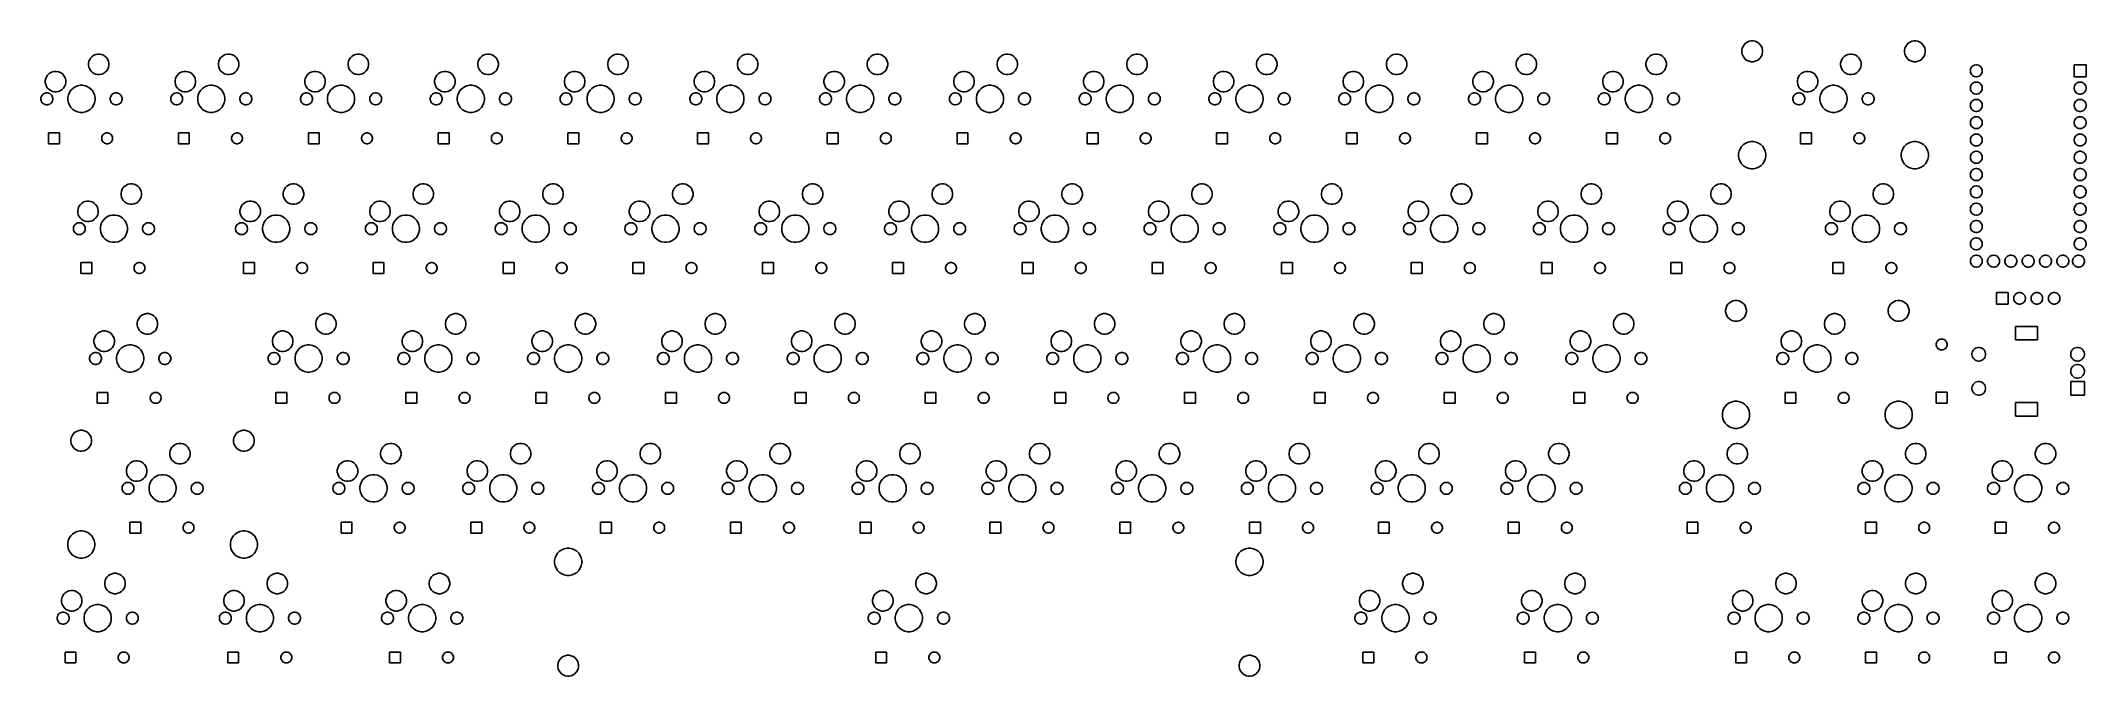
# Model space of a CAD drawing. Extents: x 51 to 351, y -118 to -25.
import ezdxf

# ---------------------------------------------------------------- set-up
doc = ezdxf.new("R2010")
doc.units = 0
doc.layers.add('BLACK', color=7, linetype='CONTINUOUS')

msp = doc.modelspace()

# ---------------------------------------------------------------- linework, layer by layer
at = {"layer": 'BLACK', "linetype": 'CONTINUOUS'}
for p, q in [((58.7338, -27.0924), (58.9795, -26.9282)), ((58.9795, -26.9282), (59.2525, -26.8151)), ((59.2525, -26.8151), (59.5423, -26.7575)), ((59.5423, -26.7575), (59.8377, -26.7575)), ((59.8377, -26.7575), (60.1275, -26.8151)), ((60.1275, -26.8151), (60.4005, -26.9282)), ((60.4005, -26.9282), (60.6462, -27.0924)), ((77.7838, -27.0924), (78.0295, -26.9282)), ((78.0295, -26.9282), (78.3025, -26.8151)), ((78.3025, -26.8151), (78.5923, -26.7575)), ((78.5923, -26.7575), (78.8877, -26.7575)), ((78.8877, -26.7575), (79.1775, -26.8151)), ((79.1775, -26.8151), (79.4505, -26.9282)), ((79.4505, -26.9282), (79.6962, -27.0924)), ((96.8338, -27.0924), (97.0795, -26.9282)), ((97.0795, -26.9282), (97.3525, -26.8151)), ((97.3525, -26.8151), (97.6423, -26.7575)), ((97.6423, -26.7575), (97.9377, -26.7575)), ((97.9377, -26.7575), (98.2275, -26.8151)), ((98.2275, -26.8151), (98.5005, -26.9282)), ((98.5005, -26.9282), (98.7462, -27.0924)), ((115.884, -27.0924), (116.129, -26.9282)), ((116.129, -26.9282), (116.402, -26.8151)), ((116.402, -26.8151), (116.692, -26.7575)), ((116.692, -26.7575), (116.988, -26.7575)), ((116.988, -26.7575), (117.278, -26.8151)), ((117.278, -26.8151), (117.551, -26.9282)), ((117.551, -26.9282), (117.796, -27.0924)), ((134.934, -27.0924), (135.179, -26.9282)), ((135.179, -26.9282), (135.452, -26.8151)), ((135.452, -26.8151), (135.742, -26.7575)), ((135.742, -26.7575), (136.038, -26.7575)), ((136.038, -26.7575), (136.328, -26.8151)), ((136.328, -26.8151), (136.601, -26.9282)), ((136.601, -26.9282), (136.846, -27.0924)), ((153.984, -27.0924), (154.229, -26.9282)), ((154.229, -26.9282), (154.502, -26.8151)), ((154.502, -26.8151), (154.792, -26.7575)), ((154.792, -26.7575), (155.088, -26.7575)), ((155.088, -26.7575), (155.378, -26.8151)), ((155.378, -26.8151), (155.651, -26.9282)), ((155.651, -26.9282), (155.896, -27.0924)), ((173.034, -27.0924), (173.279, -26.9282)), ((173.279, -26.9282), (173.552, -26.8151)), ((173.552, -26.8151), (173.842, -26.7575)), ((173.842, -26.7575), (174.138, -26.7575)), ((174.138, -26.7575), (174.428, -26.8151)), ((174.428, -26.8151), (174.701, -26.9282)), ((174.701, -26.9282), (174.946, -27.0924)), ((192.084, -27.0924), (192.329, -26.9282)), ((192.329, -26.9282), (192.602, -26.8151)), ((192.602, -26.8151), (192.892, -26.7575)), ((192.892, -26.7575), (193.188, -26.7575)), ((193.188, -26.7575), (193.478, -26.8151)), ((193.478, -26.8151), (193.751, -26.9282)), ((193.751, -26.9282), (193.996, -27.0924)), ((211.134, -27.0924), (211.379, -26.9282)), ((211.379, -26.9282), (211.652, -26.8151)), ((211.652, -26.8151), (211.942, -26.7575)), ((211.942, -26.7575), (212.238, -26.7575)), ((212.238, -26.7575), (212.528, -26.8151)), ((212.528, -26.8151), (212.801, -26.9282)), ((212.801, -26.9282), (213.046, -27.0924)), ((230.184, -27.0924), (230.429, -26.9282)), ((230.429, -26.9282), (230.702, -26.8151)), ((230.702, -26.8151), (230.992, -26.7575)), ((230.992, -26.7575), (231.288, -26.7575)), ((231.288, -26.7575), (231.578, -26.8151)), ((231.578, -26.8151), (231.851, -26.9282)), ((231.851, -26.9282), (232.096, -27.0924)), ((249.234, -27.0924), (249.479, -26.9282)), ((249.479, -26.9282), (249.752, -26.8151)), ((249.752, -26.8151), (250.042, -26.7575)), ((250.042, -26.7575), (250.338, -26.7575)), ((250.338, -26.7575), (250.628, -26.8151)), ((250.628, -26.8151), (250.901, -26.9282)), ((250.901, -26.9282), (251.146, -27.0924)), ((268.284, -27.0924), (268.529, -26.9282)), ((268.529, -26.9282), (268.802, -26.8151)), ((268.802, -26.8151), (269.092, -26.7575)), ((269.092, -26.7575), (269.388, -26.7575)), ((269.388, -26.7575), (269.678, -26.8151)), ((269.678, -26.8151), (269.951, -26.9282)), ((269.951, -26.9282), (270.196, -27.0924)), ((287.334, -27.0924), (287.579, -26.9282)), ((287.579, -26.9282), (287.852, -26.8151)), ((287.852, -26.8151), (288.142, -26.7575)), ((288.142, -26.7575), (288.438, -26.7575)), ((288.438, -26.7575), (288.728, -26.8151)), ((288.728, -26.8151), (289.001, -26.9282)), ((289.001, -26.9282), (289.246, -27.0924)), ((300.863, -26.2024), (300.922, -25.908)), ((300.863, -26.5026), (300.863, -26.2024)), ((300.922, -26.797), (300.863, -26.5026)), ((300.922, -25.908), (301.036, -25.6306)), ((301.036, -27.0744), (300.922, -26.797)), ((301.036, -25.6306), (301.203, -25.381)), ((301.203, -25.381), (301.416, -25.1687)), ((301.416, -25.1687), (301.665, -25.0019)), ((301.665, -25.0019), (301.942, -24.8871)), ((301.942, -24.8871), (302.237, -24.8285)), ((302.237, -24.8285), (302.537, -24.8285)), ((302.537, -24.8285), (302.832, -24.8871)), ((302.832, -24.8871), (303.109, -25.0019)), ((303.109, -25.0019), (303.358, -25.1687)), ((303.358, -25.1687), (303.571, -25.381)), ((303.571, -25.381), (303.738, -25.6306)), ((303.738, -25.6306), (303.852, -25.908)), ((303.852, -26.797), (303.738, -27.0744)), ((303.852, -25.908), (303.911, -26.2024)), ((303.911, -26.5026), (303.852, -26.797)), ((303.911, -26.2024), (303.911, -26.5026)), ((315.909, -27.0924), (316.154, -26.9282)), ((316.154, -26.9282), (316.427, -26.8151)), ((316.427, -26.8151), (316.717, -26.7575)), ((316.717, -26.7575), (317.013, -26.7575)), ((317.013, -26.7575), (317.303, -26.8151)), ((317.303, -26.8151), (317.576, -26.9282)), ((317.576, -26.9282), (317.821, -27.0924)), ((324.739, -26.2024), (324.798, -25.908)), ((324.739, -26.5026), (324.739, -26.2024)), ((324.798, -26.797), (324.739, -26.5026)), ((324.798, -25.908), (324.912, -25.6306)), ((324.912, -27.0744), (324.798, -26.797)), ((324.912, -25.6306), (325.079, -25.381)), ((325.079, -25.381), (325.292, -25.1687)), ((325.292, -25.1687), (325.541, -25.0019)), ((325.541, -25.0019), (325.818, -24.8871)), ((325.818, -24.8871), (326.113, -24.8285)), ((326.113, -24.8285), (326.413, -24.8285)), ((326.413, -24.8285), (326.708, -24.8871)), ((326.708, -24.8871), (326.985, -25.0019)), ((326.985, -25.0019), (327.234, -25.1687)), ((327.234, -25.1687), (327.447, -25.381)), ((327.447, -25.381), (327.614, -25.6306)), ((327.614, -25.6306), (327.728, -25.908)), ((327.728, -26.797), (327.614, -27.0744)), ((327.728, -25.908), (327.787, -26.2024)), ((327.787, -26.5026), (327.728, -26.797)), ((327.787, -26.2024), (327.787, -26.5026)), ((52.0107, -30.087), (52.1749, -29.8413)), ((52.1749, -29.8413), (52.3838, -29.6324)), ((52.3838, -29.6324), (52.6295, -29.4682)), ((52.6295, -29.4682), (52.9025, -29.3551)), ((52.9025, -29.3551), (53.1923, -29.2975)), ((53.1923, -29.2975), (53.4877, -29.2975)), ((53.4877, -29.2975), (53.7775, -29.3551)), ((53.7775, -29.3551), (54.0505, -29.4682)), ((54.0505, -29.4682), (54.2962, -29.6324)), ((54.2962, -29.6324), (54.5051, -29.8413)), ((54.5051, -29.8413), (54.6693, -30.087)), ((58.19, -28.1098), (58.2476, -27.82)), ((58.19, -28.4052), (58.19, -28.1098)), ((58.2476, -28.695), (58.19, -28.4052)), ((58.2476, -27.82), (58.3607, -27.547)), ((58.3607, -28.968), (58.2476, -28.695)), ((58.3607, -27.547), (58.5249, -27.3013)), ((58.5249, -29.2137), (58.3607, -28.968)), ((58.5249, -27.3013), (58.7338, -27.0924)), ((58.7338, -29.4226), (58.5249, -29.2137)), ((58.9795, -29.5868), (58.7338, -29.4226)), ((59.2525, -29.6999), (58.9795, -29.5868)), ((59.5423, -29.7575), (59.2525, -29.6999)), ((59.8377, -29.7575), (59.5423, -29.7575)), ((60.1275, -29.6999), (59.8377, -29.7575)), ((60.4005, -29.5868), (60.1275, -29.6999)), ((60.6462, -29.4226), (60.4005, -29.5868)), ((60.6462, -27.0924), (60.8551, -27.3013)), ((60.8551, -29.2137), (60.6462, -29.4226)), ((60.8551, -27.3013), (61.0193, -27.547)), ((61.0193, -28.968), (60.8551, -29.2137)), ((61.0193, -27.547), (61.1324, -27.82)), ((61.1324, -28.695), (61.0193, -28.968)), ((61.1324, -27.82), (61.19, -28.1098)), ((61.19, -28.4052), (61.1324, -28.695)), ((61.19, -28.1098), (61.19, -28.4052)), ((71.0607, -30.087), (71.2249, -29.8413)), ((71.2249, -29.8413), (71.4338, -29.6324)), ((71.4338, -29.6324), (71.6795, -29.4682)), ((71.6795, -29.4682), (71.9525, -29.3551)), ((71.9525, -29.3551), (72.2423, -29.2975)), ((72.2423, -29.2975), (72.5377, -29.2975)), ((72.5377, -29.2975), (72.8275, -29.3551)), ((72.8275, -29.3551), (73.1005, -29.4682)), ((73.1005, -29.4682), (73.3462, -29.6324)), ((73.3462, -29.6324), (73.5551, -29.8413)), ((73.5551, -29.8413), (73.7193, -30.087)), ((77.24, -28.1098), (77.2976, -27.82)), ((77.24, -28.4052), (77.24, -28.1098)), ((77.2976, -28.695), (77.24, -28.4052)), ((77.2976, -27.82), (77.4107, -27.547)), ((77.4107, -28.968), (77.2976, -28.695)), ((77.4107, -27.547), (77.5749, -27.3013)), ((77.5749, -29.2137), (77.4107, -28.968)), ((77.5749, -27.3013), (77.7838, -27.0924)), ((77.7838, -29.4226), (77.5749, -29.2137)), ((78.0295, -29.5868), (77.7838, -29.4226)), ((78.3025, -29.6999), (78.0295, -29.5868)), ((78.5923, -29.7575), (78.3025, -29.6999)), ((78.8877, -29.7575), (78.5923, -29.7575)), ((79.1775, -29.6999), (78.8877, -29.7575)), ((79.4505, -29.5868), (79.1775, -29.6999)), ((79.6962, -29.4226), (79.4505, -29.5868)), ((79.6962, -27.0924), (79.9051, -27.3013)), ((79.9051, -29.2137), (79.6962, -29.4226)), ((79.9051, -27.3013), (80.0693, -27.547)), ((80.0693, -28.968), (79.9051, -29.2137)), ((80.0693, -27.547), (80.1824, -27.82)), ((80.1824, -28.695), (80.0693, -28.968)), ((80.1824, -27.82), (80.24, -28.1098)), ((80.24, -28.4052), (80.1824, -28.695)), ((80.24, -28.1098), (80.24, -28.4052)), ((90.1107, -30.087), (90.2749, -29.8413)), ((90.2749, -29.8413), (90.4838, -29.6324)), ((90.4838, -29.6324), (90.7295, -29.4682)), ((90.7295, -29.4682), (91.0025, -29.3551)), ((91.0025, -29.3551), (91.2923, -29.2975)), ((91.2923, -29.2975), (91.5877, -29.2975)), ((91.5877, -29.2975), (91.8775, -29.3551)), ((91.8775, -29.3551), (92.1505, -29.4682)), ((92.1505, -29.4682), (92.3962, -29.6324)), ((92.3962, -29.6324), (92.6051, -29.8413)), ((92.6051, -29.8413), (92.7693, -30.087)), ((96.29, -28.1098), (96.3476, -27.82)), ((96.29, -28.4052), (96.29, -28.1098)), ((96.3476, -28.695), (96.29, -28.4052)), ((96.3476, -27.82), (96.4607, -27.547)), ((96.4607, -28.968), (96.3476, -28.695)), ((96.4607, -27.547), (96.6249, -27.3013)), ((96.6249, -29.2137), (96.4607, -28.968)), ((96.6249, -27.3013), (96.8338, -27.0924)), ((96.8338, -29.4226), (96.6249, -29.2137)), ((97.0795, -29.5868), (96.8338, -29.4226)), ((97.3525, -29.6999), (97.0795, -29.5868)), ((97.6423, -29.7575), (97.3525, -29.6999)), ((97.9377, -29.7575), (97.6423, -29.7575)), ((98.2275, -29.6999), (97.9377, -29.7575)), ((98.5005, -29.5868), (98.2275, -29.6999)), ((98.7462, -29.4226), (98.5005, -29.5868)), ((98.7462, -27.0924), (98.9551, -27.3013)), ((98.9551, -29.2137), (98.7462, -29.4226)), ((98.9551, -27.3013), (99.1193, -27.547)), ((99.1193, -28.968), (98.9551, -29.2137)), ((99.1193, -27.547), (99.2324, -27.82)), ((99.2324, -28.695), (99.1193, -28.968)), ((99.2324, -27.82), (99.29, -28.1098)), ((99.29, -28.4052), (99.2324, -28.695)), ((99.29, -28.1098), (99.29, -28.4052)), ((109.161, -30.087), (109.325, -29.8413)), ((109.325, -29.8413), (109.534, -29.6324)), ((109.534, -29.6324), (109.779, -29.4682)), ((109.779, -29.4682), (110.052, -29.3551)), ((110.052, -29.3551), (110.342, -29.2975)), ((110.342, -29.2975), (110.638, -29.2975)), ((110.638, -29.2975), (110.928, -29.3551)), ((110.928, -29.3551), (111.201, -29.4682)), ((111.201, -29.4682), (111.446, -29.6324)), ((111.446, -29.6324), (111.655, -29.8413)), ((111.655, -29.8413), (111.819, -30.087)), ((115.34, -28.1098), (115.398, -27.82)), ((115.34, -28.4052), (115.34, -28.1098)), ((115.398, -28.695), (115.34, -28.4052)), ((115.398, -27.82), (115.511, -27.547)), ((115.511, -28.968), (115.398, -28.695)), ((115.511, -27.547), (115.675, -27.3013)), ((115.675, -29.2137), (115.511, -28.968)), ((115.675, -27.3013), (115.884, -27.0924)), ((115.884, -29.4226), (115.675, -29.2137)), ((116.129, -29.5868), (115.884, -29.4226)), ((116.402, -29.6999), (116.129, -29.5868)), ((116.692, -29.7575), (116.402, -29.6999)), ((116.988, -29.7575), (116.692, -29.7575)), ((117.278, -29.6999), (116.988, -29.7575)), ((117.551, -29.5868), (117.278, -29.6999)), ((117.796, -29.4226), (117.551, -29.5868)), ((117.796, -27.0924), (118.005, -27.3013)), ((118.005, -29.2137), (117.796, -29.4226)), ((118.005, -27.3013), (118.169, -27.547)), ((118.169, -28.968), (118.005, -29.2137)), ((118.169, -27.547), (118.282, -27.82)), ((118.282, -28.695), (118.169, -28.968)), ((118.282, -27.82), (118.34, -28.1098)), ((118.34, -28.4052), (118.282, -28.695)), ((118.34, -28.1098), (118.34, -28.4052)), ((128.211, -30.087), (128.375, -29.8413)), ((128.375, -29.8413), (128.584, -29.6324)), ((128.584, -29.6324), (128.829, -29.4682)), ((128.829, -29.4682), (129.102, -29.3551)), ((129.102, -29.3551), (129.392, -29.2975)), ((129.392, -29.2975), (129.688, -29.2975)), ((129.688, -29.2975), (129.978, -29.3551)), ((129.978, -29.3551), (130.251, -29.4682)), ((130.251, -29.4682), (130.496, -29.6324)), ((130.496, -29.6324), (130.705, -29.8413)), ((130.705, -29.8413), (130.869, -30.087)), ((134.39, -28.1098), (134.448, -27.82)), ((134.39, -28.4052), (134.39, -28.1098)), ((134.448, -28.695), (134.39, -28.4052)), ((134.448, -27.82), (134.561, -27.547)), ((134.561, -28.968), (134.448, -28.695)), ((134.561, -27.547), (134.725, -27.3013)), ((134.725, -29.2137), (134.561, -28.968)), ((134.725, -27.3013), (134.934, -27.0924)), ((134.934, -29.4226), (134.725, -29.2137)), ((135.179, -29.5868), (134.934, -29.4226)), ((135.452, -29.6999), (135.179, -29.5868)), ((135.742, -29.7575), (135.452, -29.6999)), ((136.038, -29.7575), (135.742, -29.7575)), ((136.328, -29.6999), (136.038, -29.7575)), ((136.601, -29.5868), (136.328, -29.6999)), ((136.846, -29.4226), (136.601, -29.5868)), ((136.846, -27.0924), (137.055, -27.3013)), ((137.055, -29.2137), (136.846, -29.4226)), ((137.055, -27.3013), (137.219, -27.547)), ((137.219, -28.968), (137.055, -29.2137)), ((137.219, -27.547), (137.332, -27.82)), ((137.332, -28.695), (137.219, -28.968)), ((137.332, -27.82), (137.39, -28.1098)), ((137.39, -28.4052), (137.332, -28.695)), ((137.39, -28.1098), (137.39, -28.4052)), ((147.261, -30.087), (147.425, -29.8413)), ((147.425, -29.8413), (147.634, -29.6324)), ((147.634, -29.6324), (147.879, -29.4682)), ((147.879, -29.4682), (148.152, -29.3551)), ((148.152, -29.3551), (148.442, -29.2975)), ((148.442, -29.2975), (148.738, -29.2975)), ((148.738, -29.2975), (149.028, -29.3551)), ((149.028, -29.3551), (149.301, -29.4682)), ((149.301, -29.4682), (149.546, -29.6324)), ((149.546, -29.6324), (149.755, -29.8413)), ((149.755, -29.8413), (149.919, -30.087)), ((153.44, -28.1098), (153.498, -27.82)), ((153.44, -28.4052), (153.44, -28.1098)), ((153.498, -28.695), (153.44, -28.4052)), ((153.498, -27.82), (153.611, -27.547)), ((153.611, -28.968), (153.498, -28.695)), ((153.611, -27.547), (153.775, -27.3013)), ((153.775, -29.2137), (153.611, -28.968)), ((153.775, -27.3013), (153.984, -27.0924)), ((153.984, -29.4226), (153.775, -29.2137)), ((154.229, -29.5868), (153.984, -29.4226)), ((154.502, -29.6999), (154.229, -29.5868)), ((154.792, -29.7575), (154.502, -29.6999)), ((155.088, -29.7575), (154.792, -29.7575)), ((155.378, -29.6999), (155.088, -29.7575)), ((155.651, -29.5868), (155.378, -29.6999)), ((155.896, -29.4226), (155.651, -29.5868)), ((155.896, -27.0924), (156.105, -27.3013)), ((156.105, -29.2137), (155.896, -29.4226)), ((156.105, -27.3013), (156.269, -27.547)), ((156.269, -28.968), (156.105, -29.2137)), ((156.269, -27.547), (156.382, -27.82)), ((156.382, -28.695), (156.269, -28.968)), ((156.382, -27.82), (156.44, -28.1098)), ((156.44, -28.4052), (156.382, -28.695)), ((156.44, -28.1098), (156.44, -28.4052)), ((166.311, -30.087), (166.475, -29.8413)), ((166.475, -29.8413), (166.684, -29.6324)), ((166.684, -29.6324), (166.929, -29.4682)), ((166.929, -29.4682), (167.202, -29.3551)), ((167.202, -29.3551), (167.492, -29.2975)), ((167.492, -29.2975), (167.788, -29.2975)), ((167.788, -29.2975), (168.078, -29.3551)), ((168.078, -29.3551), (168.351, -29.4682)), ((168.351, -29.4682), (168.596, -29.6324)), ((168.596, -29.6324), (168.805, -29.8413)), ((168.805, -29.8413), (168.969, -30.087)), ((172.49, -28.1098), (172.548, -27.82)), ((172.49, -28.4052), (172.49, -28.1098)), ((172.548, -28.695), (172.49, -28.4052)), ((172.548, -27.82), (172.661, -27.547)), ((172.661, -28.968), (172.548, -28.695)), ((172.661, -27.547), (172.825, -27.3013)), ((172.825, -29.2137), (172.661, -28.968)), ((172.825, -27.3013), (173.034, -27.0924)), ((173.034, -29.4226), (172.825, -29.2137)), ((173.279, -29.5868), (173.034, -29.4226)), ((173.552, -29.6999), (173.279, -29.5868)), ((173.842, -29.7575), (173.552, -29.6999)), ((174.138, -29.7575), (173.842, -29.7575)), ((174.428, -29.6999), (174.138, -29.7575)), ((174.701, -29.5868), (174.428, -29.6999)), ((174.946, -29.4226), (174.701, -29.5868)), ((174.946, -27.0924), (175.155, -27.3013)), ((175.155, -29.2137), (174.946, -29.4226)), ((175.155, -27.3013), (175.319, -27.547)), ((175.319, -28.968), (175.155, -29.2137)), ((175.319, -27.547), (175.432, -27.82)), ((175.432, -28.695), (175.319, -28.968)), ((175.432, -27.82), (175.49, -28.1098)), ((175.49, -28.4052), (175.432, -28.695)), ((175.49, -28.1098), (175.49, -28.4052)), ((185.361, -30.087), (185.525, -29.8413)), ((185.525, -29.8413), (185.734, -29.6324)), ((185.734, -29.6324), (185.979, -29.4682)), ((185.979, -29.4682), (186.252, -29.3551)), ((186.252, -29.3551), (186.542, -29.2975)), ((186.542, -29.2975), (186.838, -29.2975)), ((186.838, -29.2975), (187.128, -29.3551)), ((187.128, -29.3551), (187.401, -29.4682)), ((187.401, -29.4682), (187.646, -29.6324)), ((187.646, -29.6324), (187.855, -29.8413)), ((187.855, -29.8413), (188.019, -30.087)), ((191.54, -28.1098), (191.598, -27.82)), ((191.54, -28.4052), (191.54, -28.1098)), ((191.598, -28.695), (191.54, -28.4052)), ((191.598, -27.82), (191.711, -27.547)), ((191.711, -28.968), (191.598, -28.695)), ((191.711, -27.547), (191.875, -27.3013)), ((191.875, -29.2137), (191.711, -28.968)), ((191.875, -27.3013), (192.084, -27.0924)), ((192.084, -29.4226), (191.875, -29.2137)), ((192.329, -29.5868), (192.084, -29.4226)), ((192.602, -29.6999), (192.329, -29.5868)), ((192.892, -29.7575), (192.602, -29.6999)), ((193.188, -29.7575), (192.892, -29.7575)), ((193.478, -29.6999), (193.188, -29.7575)), ((193.751, -29.5868), (193.478, -29.6999)), ((193.996, -29.4226), (193.751, -29.5868)), ((193.996, -27.0924), (194.205, -27.3013)), ((194.205, -29.2137), (193.996, -29.4226)), ((194.205, -27.3013), (194.369, -27.547)), ((194.369, -28.968), (194.205, -29.2137)), ((194.369, -27.547), (194.482, -27.82)), ((194.482, -28.695), (194.369, -28.968)), ((194.482, -27.82), (194.54, -28.1098)), ((194.54, -28.4052), (194.482, -28.695)), ((194.54, -28.1098), (194.54, -28.4052)), ((204.411, -30.087), (204.575, -29.8413)), ((204.575, -29.8413), (204.784, -29.6324)), ((204.784, -29.6324), (205.029, -29.4682)), ((205.029, -29.4682), (205.302, -29.3551)), ((205.302, -29.3551), (205.592, -29.2975)), ((205.592, -29.2975), (205.888, -29.2975)), ((205.888, -29.2975), (206.178, -29.3551)), ((206.178, -29.3551), (206.451, -29.4682)), ((206.451, -29.4682), (206.696, -29.6324)), ((206.696, -29.6324), (206.905, -29.8413)), ((206.905, -29.8413), (207.069, -30.087)), ((210.59, -28.1098), (210.648, -27.82)), ((210.59, -28.4052), (210.59, -28.1098)), ((210.648, -28.695), (210.59, -28.4052)), ((210.648, -27.82), (210.761, -27.547)), ((210.761, -28.968), (210.648, -28.695)), ((210.761, -27.547), (210.925, -27.3013)), ((210.925, -29.2137), (210.761, -28.968)), ((210.925, -27.3013), (211.134, -27.0924)), ((211.134, -29.4226), (210.925, -29.2137)), ((211.379, -29.5868), (211.134, -29.4226)), ((211.652, -29.6999), (211.379, -29.5868)), ((211.942, -29.7575), (211.652, -29.6999)), ((212.238, -29.7575), (211.942, -29.7575)), ((212.528, -29.6999), (212.238, -29.7575)), ((212.801, -29.5868), (212.528, -29.6999)), ((213.046, -29.4226), (212.801, -29.5868)), ((213.046, -27.0924), (213.255, -27.3013)), ((213.255, -29.2137), (213.046, -29.4226)), ((213.255, -27.3013), (213.419, -27.547)), ((213.419, -28.968), (213.255, -29.2137)), ((213.419, -27.547), (213.532, -27.82)), ((213.532, -28.695), (213.419, -28.968)), ((213.532, -27.82), (213.59, -28.1098)), ((213.59, -28.4052), (213.532, -28.695)), ((213.59, -28.1098), (213.59, -28.4052)), ((223.461, -30.087), (223.625, -29.8413)), ((223.625, -29.8413), (223.834, -29.6324)), ((223.834, -29.6324), (224.079, -29.4682)), ((224.079, -29.4682), (224.352, -29.3551)), ((224.352, -29.3551), (224.642, -29.2975)), ((224.642, -29.2975), (224.938, -29.2975)), ((224.938, -29.2975), (225.228, -29.3551)), ((225.228, -29.3551), (225.501, -29.4682)), ((225.501, -29.4682), (225.746, -29.6324)), ((225.746, -29.6324), (225.955, -29.8413)), ((225.955, -29.8413), (226.119, -30.087)), ((229.64, -28.1098), (229.698, -27.82)), ((229.64, -28.4052), (229.64, -28.1098)), ((229.698, -28.695), (229.64, -28.4052)), ((229.698, -27.82), (229.811, -27.547)), ((229.811, -28.968), (229.698, -28.695)), ((229.811, -27.547), (229.975, -27.3013)), ((229.975, -29.2137), (229.811, -28.968)), ((229.975, -27.3013), (230.184, -27.0924)), ((230.184, -29.4226), (229.975, -29.2137)), ((230.429, -29.5868), (230.184, -29.4226)), ((230.702, -29.6999), (230.429, -29.5868)), ((230.992, -29.7575), (230.702, -29.6999)), ((231.288, -29.7575), (230.992, -29.7575)), ((231.578, -29.6999), (231.288, -29.7575)), ((231.851, -29.5868), (231.578, -29.6999)), ((232.096, -29.4226), (231.851, -29.5868)), ((232.096, -27.0924), (232.305, -27.3013)), ((232.305, -29.2137), (232.096, -29.4226)), ((232.305, -27.3013), (232.469, -27.547)), ((232.469, -28.968), (232.305, -29.2137)), ((232.469, -27.547), (232.582, -27.82)), ((232.582, -28.695), (232.469, -28.968)), ((232.582, -27.82), (232.64, -28.1098)), ((232.64, -28.4052), (232.582, -28.695)), ((232.64, -28.1098), (232.64, -28.4052)), ((242.511, -30.087), (242.675, -29.8413)), ((242.675, -29.8413), (242.884, -29.6324)), ((242.884, -29.6324), (243.129, -29.4682)), ((243.129, -29.4682), (243.402, -29.3551)), ((243.402, -29.3551), (243.692, -29.2975)), ((243.692, -29.2975), (243.988, -29.2975)), ((243.988, -29.2975), (244.278, -29.3551)), ((244.278, -29.3551), (244.551, -29.4682)), ((244.551, -29.4682), (244.796, -29.6324)), ((244.796, -29.6324), (245.005, -29.8413)), ((245.005, -29.8413), (245.169, -30.087)), ((248.69, -28.1098), (248.748, -27.82)), ((248.69, -28.4052), (248.69, -28.1098)), ((248.748, -28.695), (248.69, -28.4052)), ((248.748, -27.82), (248.861, -27.547)), ((248.861, -28.968), (248.748, -28.695)), ((248.861, -27.547), (249.025, -27.3013)), ((249.025, -29.2137), (248.861, -28.968)), ((249.025, -27.3013), (249.234, -27.0924)), ((249.234, -29.4226), (249.025, -29.2137)), ((249.479, -29.5868), (249.234, -29.4226)), ((249.752, -29.6999), (249.479, -29.5868)), ((250.042, -29.7575), (249.752, -29.6999)), ((250.338, -29.7575), (250.042, -29.7575)), ((250.628, -29.6999), (250.338, -29.7575)), ((250.901, -29.5868), (250.628, -29.6999)), ((251.146, -29.4226), (250.901, -29.5868)), ((251.146, -27.0924), (251.355, -27.3013)), ((251.355, -29.2137), (251.146, -29.4226)), ((251.355, -27.3013), (251.519, -27.547)), ((251.519, -28.968), (251.355, -29.2137)), ((251.519, -27.547), (251.632, -27.82)), ((251.632, -28.695), (251.519, -28.968)), ((251.632, -27.82), (251.69, -28.1098)), ((251.69, -28.4052), (251.632, -28.695)), ((251.69, -28.1098), (251.69, -28.4052)), ((261.561, -30.087), (261.725, -29.8413)), ((261.725, -29.8413), (261.934, -29.6324)), ((261.934, -29.6324), (262.179, -29.4682)), ((262.179, -29.4682), (262.452, -29.3551)), ((262.452, -29.3551), (262.742, -29.2975)), ((262.742, -29.2975), (263.038, -29.2975)), ((263.038, -29.2975), (263.328, -29.3551)), ((263.328, -29.3551), (263.601, -29.4682)), ((263.601, -29.4682), (263.846, -29.6324)), ((263.846, -29.6324), (264.055, -29.8413)), ((264.055, -29.8413), (264.219, -30.087)), ((267.74, -28.1098), (267.798, -27.82)), ((267.74, -28.4052), (267.74, -28.1098)), ((267.798, -28.695), (267.74, -28.4052)), ((267.798, -27.82), (267.911, -27.547)), ((267.911, -28.968), (267.798, -28.695)), ((267.911, -27.547), (268.075, -27.3013)), ((268.075, -29.2137), (267.911, -28.968)), ((268.075, -27.3013), (268.284, -27.0924)), ((268.284, -29.4226), (268.075, -29.2137)), ((268.529, -29.5868), (268.284, -29.4226)), ((268.802, -29.6999), (268.529, -29.5868)), ((269.092, -29.7575), (268.802, -29.6999)), ((269.388, -29.7575), (269.092, -29.7575)), ((269.678, -29.6999), (269.388, -29.7575)), ((269.951, -29.5868), (269.678, -29.6999)), ((270.196, -29.4226), (269.951, -29.5868)), ((270.196, -27.0924), (270.405, -27.3013)), ((270.405, -29.2137), (270.196, -29.4226)), ((270.405, -27.3013), (270.569, -27.547)), ((270.569, -28.968), (270.405, -29.2137)), ((270.569, -27.547), (270.682, -27.82)), ((270.682, -28.695), (270.569, -28.968)), ((270.682, -27.82), (270.74, -28.1098)), ((270.74, -28.4052), (270.682, -28.695)), ((270.74, -28.1098), (270.74, -28.4052)), ((280.611, -30.087), (280.775, -29.8413)), ((280.775, -29.8413), (280.984, -29.6324)), ((280.984, -29.6324), (281.229, -29.4682)), ((281.229, -29.4682), (281.502, -29.3551)), ((281.502, -29.3551), (281.792, -29.2975)), ((281.792, -29.2975), (282.088, -29.2975)), ((282.088, -29.2975), (282.378, -29.3551)), ((282.378, -29.3551), (282.651, -29.4682)), ((282.651, -29.4682), (282.896, -29.6324)), ((282.896, -29.6324), (283.105, -29.8413)), ((283.105, -29.8413), (283.269, -30.087)), ((286.79, -28.1098), (286.848, -27.82)), ((286.79, -28.4052), (286.79, -28.1098)), ((286.848, -28.695), (286.79, -28.4052)), ((286.848, -27.82), (286.961, -27.547)), ((286.961, -28.968), (286.848, -28.695)), ((286.961, -27.547), (287.125, -27.3013)), ((287.125, -29.2137), (286.961, -28.968)), ((287.125, -27.3013), (287.334, -27.0924)), ((287.334, -29.4226), (287.125, -29.2137)), ((287.579, -29.5868), (287.334, -29.4226)), ((287.852, -29.6999), (287.579, -29.5868)), ((288.142, -29.7575), (287.852, -29.6999)), ((288.438, -29.7575), (288.142, -29.7575)), ((288.728, -29.6999), (288.438, -29.7575)), ((289.001, -29.5868), (288.728, -29.6999)), ((289.246, -29.4226), (289.001, -29.5868)), ((289.246, -27.0924), (289.455, -27.3013)), ((289.455, -29.2137), (289.246, -29.4226)), ((289.455, -27.3013), (289.619, -27.547)), ((289.619, -28.968), (289.455, -29.2137)), ((289.619, -27.547), (289.732, -27.82)), ((289.732, -28.695), (289.619, -28.968)), ((289.732, -27.82), (289.79, -28.1098)), ((289.79, -28.4052), (289.732, -28.695)), ((289.79, -28.1098), (289.79, -28.4052)), ((301.203, -27.324), (301.036, -27.0744)), ((301.416, -27.5363), (301.203, -27.324)), ((301.665, -27.7031), (301.416, -27.5363)), ((301.942, -27.8179), (301.665, -27.7031)), ((302.237, -27.8765), (301.942, -27.8179)), ((302.537, -27.8765), (302.237, -27.8765)), ((302.832, -27.8179), (302.537, -27.8765)), ((303.109, -27.7031), (302.832, -27.8179)), ((303.358, -27.5363), (303.109, -27.7031)), ((303.571, -27.324), (303.358, -27.5363)), ((303.738, -27.0744), (303.571, -27.324)), ((309.186, -30.087), (309.35, -29.8413)), ((309.35, -29.8413), (309.559, -29.6324)), ((309.559, -29.6324), (309.804, -29.4682)), ((309.804, -29.4682), (310.077, -29.3551)), ((310.077, -29.3551), (310.367, -29.2975)), ((310.367, -29.2975), (310.663, -29.2975)), ((310.663, -29.2975), (310.953, -29.3551)), ((310.953, -29.3551), (311.226, -29.4682)), ((311.226, -29.4682), (311.471, -29.6324)), ((311.471, -29.6324), (311.68, -29.8413)), ((311.68, -29.8413), (311.844, -30.087)), ((315.365, -28.1098), (315.423, -27.82)), ((315.365, -28.4052), (315.365, -28.1098)), ((315.423, -28.695), (315.365, -28.4052)), ((315.423, -27.82), (315.536, -27.547)), ((315.536, -28.968), (315.423, -28.695)), ((315.536, -27.547), (315.7, -27.3013)), ((315.7, -29.2137), (315.536, -28.968)), ((315.7, -27.3013), (315.909, -27.0924)), ((315.909, -29.4226), (315.7, -29.2137)), ((316.154, -29.5868), (315.909, -29.4226)), ((316.427, -29.6999), (316.154, -29.5868)), ((316.717, -29.7575), (316.427, -29.6999)), ((317.013, -29.7575), (316.717, -29.7575)), ((317.303, -29.6999), (317.013, -29.7575)), ((317.576, -29.5868), (317.303, -29.6999)), ((317.821, -29.4226), (317.576, -29.5868)), ((317.821, -27.0924), (318.03, -27.3013)), ((318.03, -29.2137), (317.821, -29.4226)), ((318.03, -27.3013), (318.194, -27.547)), ((318.194, -28.968), (318.03, -29.2137)), ((318.194, -27.547), (318.307, -27.82)), ((318.307, -28.695), (318.194, -28.968)), ((318.307, -27.82), (318.365, -28.1098)), ((318.365, -28.4052), (318.307, -28.695)), ((318.365, -28.1098), (318.365, -28.4052)), ((325.079, -27.324), (324.912, -27.0744)), ((325.292, -27.5363), (325.079, -27.324)), ((325.541, -27.7031), (325.292, -27.5363)), ((325.818, -27.8179), (325.541, -27.7031)), ((326.113, -27.8765), (325.818, -27.8179)), ((326.413, -27.8765), (326.113, -27.8765)), ((326.708, -27.8179), (326.413, -27.8765)), ((326.985, -27.7031), (326.708, -27.8179)), ((327.234, -27.5363), (326.985, -27.7031)), ((327.447, -27.324), (327.234, -27.5363)), ((327.614, -27.0744), (327.447, -27.324)), ((334.404, -29.1237), (334.437, -28.9544)), ((334.404, -29.2963), (334.404, -29.1237)), ((334.437, -29.4656), (334.404, -29.2963)), ((334.437, -28.9544), (334.503, -28.7949)), ((334.503, -29.6251), (334.437, -29.4656)), ((334.503, -28.7949), (334.599, -28.6514)), ((334.599, -29.7686), (334.503, -29.6251)), ((334.599, -28.6514), (334.721, -28.5293)), ((334.721, -29.8907), (334.599, -29.7686)), ((334.721, -28.5293), (334.865, -28.4334)), ((334.865, -29.9866), (334.721, -29.8907)), ((334.865, -28.4334), (335.024, -28.3674)), ((335.024, -30.0526), (334.865, -29.9866)), ((335.024, -28.3674), (335.194, -28.3337)), ((335.194, -28.3337), (335.366, -28.3337)), ((335.366, -28.3337), (335.536, -28.3674)), ((335.536, -28.3674), (335.695, -28.4334)), ((335.695, -29.9866), (335.536, -30.0526)), ((335.695, -28.4334), (335.839, -28.5293)), ((335.839, -29.8907), (335.695, -29.9866)), ((335.839, -28.5293), (335.961, -28.6514)), ((335.961, -29.7686), (335.839, -29.8907)), ((335.961, -28.6514), (336.057, -28.7949)), ((336.057, -29.6251), (335.961, -29.7686)), ((336.057, -28.7949), (336.123, -28.9544)), ((336.123, -29.4656), (336.057, -29.6251)), ((336.123, -28.9544), (336.156, -29.1237)), ((336.156, -29.2963), (336.123, -29.4656)), ((336.156, -29.1237), (336.156, -29.2963)), ((349.644, -30.0863), (349.644, -28.3337)), ((349.644, -28.3337), (351.396, -28.3337)), ((351.396, -28.3337), (351.396, -30.0863)), ((51.2286, -33.0823), (51.2946, -32.923)), ((51.2946, -32.923), (51.3903, -32.7797)), ((51.3903, -32.7797), (51.5122, -32.6578)), ((51.5122, -32.6578), (51.6555, -32.5621)), ((51.6555, -32.5621), (51.8148, -32.4961)), ((51.8148, -32.4961), (51.9838, -32.4625)), ((51.84, -30.6498), (51.8976, -30.36)), ((51.84, -30.9452), (51.84, -30.6498)), ((51.8976, -31.235), (51.84, -30.9452)), ((51.8976, -30.36), (52.0107, -30.087)), ((52.0107, -31.508), (51.8976, -31.235)), ((51.9838, -32.4625), (52.1562, -32.4625)), ((52.1749, -31.7537), (52.0107, -31.508)), ((52.1562, -32.4625), (52.3252, -32.4961)), ((52.3838, -31.9626), (52.1749, -31.7537)), ((52.3252, -32.4961), (52.4845, -32.5621)), ((52.6295, -32.1268), (52.3838, -31.9626)), ((52.4845, -32.5621), (52.6278, -32.6578)), ((52.6278, -32.6578), (52.7497, -32.7797)), ((52.9025, -32.2399), (52.6295, -32.1268)), ((52.7497, -32.7797), (52.8454, -32.923)), ((52.8454, -32.923), (52.9114, -33.0823)), ((53.1923, -32.2975), (52.9025, -32.2399)), ((53.4877, -32.2975), (53.1923, -32.2975)), ((53.7775, -32.2399), (53.4877, -32.2975)), ((54.0505, -32.1268), (53.7775, -32.2399)), ((54.2962, -31.9626), (54.0505, -32.1268)), ((54.5051, -31.7537), (54.2962, -31.9626)), ((54.6693, -31.508), (54.5051, -31.7537)), ((54.6693, -30.087), (54.7824, -30.36)), ((54.7824, -31.235), (54.6693, -31.508)), ((54.7824, -30.36), (54.84, -30.6498)), ((54.84, -30.9452), (54.7824, -31.235)), ((54.84, -30.6498), (54.84, -30.9452)), ((55.1561, -33.1411), (55.2327, -32.7559)), ((55.2327, -32.7559), (55.383, -32.393)), ((55.383, -32.393), (55.6012, -32.0665)), ((55.6012, -32.0665), (55.879, -31.7887)), ((55.879, -31.7887), (56.2055, -31.5705)), ((56.2055, -31.5705), (56.5684, -31.4202)), ((56.5684, -31.4202), (56.9536, -31.3436)), ((56.9536, -31.3436), (57.3464, -31.3436)), ((57.3464, -31.3436), (57.7316, -31.4202)), ((57.7316, -31.4202), (58.0945, -31.5705)), ((58.0945, -31.5705), (58.421, -31.7887)), ((58.421, -31.7887), (58.6988, -32.0665)), ((58.6988, -32.0665), (58.917, -32.393)), ((58.917, -32.393), (59.0673, -32.7559)), ((59.0673, -32.7559), (59.1439, -33.1411)), ((61.3886, -33.0823), (61.4546, -32.923)), ((61.4546, -32.923), (61.5503, -32.7797)), ((61.5503, -32.7797), (61.6722, -32.6578)), ((61.6722, -32.6578), (61.8155, -32.5621)), ((61.8155, -32.5621), (61.9748, -32.4961)), ((61.9748, -32.4961), (62.1438, -32.4625)), ((62.1438, -32.4625), (62.3162, -32.4625)), ((62.3162, -32.4625), (62.4852, -32.4961)), ((62.4852, -32.4961), (62.6445, -32.5621)), ((62.6445, -32.5621), (62.7878, -32.6578)), ((62.7878, -32.6578), (62.9097, -32.7797)), ((62.9097, -32.7797), (63.0054, -32.923)), ((63.0054, -32.923), (63.0714, -33.0823)), ((70.2786, -33.0823), (70.3446, -32.923)), ((70.3446, -32.923), (70.4403, -32.7797)), ((70.4403, -32.7797), (70.5622, -32.6578)), ((70.5622, -32.6578), (70.7055, -32.5621)), ((70.7055, -32.5621), (70.8648, -32.4961)), ((70.8648, -32.4961), (71.0338, -32.4625)), ((70.89, -30.6498), (70.9476, -30.36)), ((70.89, -30.9452), (70.89, -30.6498)), ((70.9476, -31.235), (70.89, -30.9452)), ((70.9476, -30.36), (71.0607, -30.087)), ((71.0607, -31.508), (70.9476, -31.235)), ((71.0338, -32.4625), (71.2062, -32.4625)), ((71.2249, -31.7537), (71.0607, -31.508)), ((71.2062, -32.4625), (71.3752, -32.4961)), ((71.4338, -31.9626), (71.2249, -31.7537)), ((71.3752, -32.4961), (71.5345, -32.5621)), ((71.6795, -32.1268), (71.4338, -31.9626)), ((71.5345, -32.5621), (71.6778, -32.6578)), ((71.6778, -32.6578), (71.7997, -32.7797)), ((71.9525, -32.2399), (71.6795, -32.1268)), ((71.7997, -32.7797), (71.8954, -32.923)), ((71.8954, -32.923), (71.9614, -33.0823)), ((72.2423, -32.2975), (71.9525, -32.2399)), ((72.5377, -32.2975), (72.2423, -32.2975)), ((72.8275, -32.2399), (72.5377, -32.2975)), ((73.1005, -32.1268), (72.8275, -32.2399)), ((73.3462, -31.9626), (73.1005, -32.1268)), ((73.5551, -31.7537), (73.3462, -31.9626)), ((73.7193, -31.508), (73.5551, -31.7537)), ((73.7193, -30.087), (73.8324, -30.36)), ((73.8324, -31.235), (73.7193, -31.508)), ((73.8324, -30.36), (73.89, -30.6498)), ((73.89, -30.9452), (73.8324, -31.235)), ((73.89, -30.6498), (73.89, -30.9452)), ((74.2061, -33.1411), (74.2827, -32.7559)), ((74.2827, -32.7559), (74.433, -32.393)), ((74.433, -32.393), (74.6512, -32.0665)), ((74.6512, -32.0665), (74.929, -31.7887)), ((74.929, -31.7887), (75.2555, -31.5705)), ((75.2555, -31.5705), (75.6184, -31.4202)), ((75.6184, -31.4202), (76.0036, -31.3436)), ((76.0036, -31.3436), (76.3964, -31.3436)), ((76.3964, -31.3436), (76.7816, -31.4202)), ((76.7816, -31.4202), (77.1445, -31.5705)), ((77.1445, -31.5705), (77.471, -31.7887)), ((77.471, -31.7887), (77.7488, -32.0665)), ((77.7488, -32.0665), (77.967, -32.393)), ((77.967, -32.393), (78.1173, -32.7559)), ((78.1173, -32.7559), (78.1939, -33.1411)), ((80.4386, -33.0823), (80.5046, -32.923)), ((80.5046, -32.923), (80.6003, -32.7797)), ((80.6003, -32.7797), (80.7222, -32.6578)), ((80.7222, -32.6578), (80.8655, -32.5621)), ((80.8655, -32.5621), (81.0248, -32.4961)), ((81.0248, -32.4961), (81.1938, -32.4625)), ((81.1938, -32.4625), (81.3662, -32.4625)), ((81.3662, -32.4625), (81.5352, -32.4961)), ((81.5352, -32.4961), (81.6945, -32.5621)), ((81.6945, -32.5621), (81.8378, -32.6578)), ((81.8378, -32.6578), (81.9597, -32.7797)), ((81.9597, -32.7797), (82.0554, -32.923)), ((82.0554, -32.923), (82.1214, -33.0823)), ((89.3286, -33.0823), (89.3946, -32.923)), ((89.3946, -32.923), (89.4903, -32.7797)), ((89.4903, -32.7797), (89.6122, -32.6578)), ((89.6122, -32.6578), (89.7555, -32.5621)), ((89.7555, -32.5621), (89.9148, -32.4961)), ((89.9148, -32.4961), (90.0838, -32.4625)), ((89.94, -30.6498), (89.9976, -30.36)), ((89.94, -30.9452), (89.94, -30.6498)), ((89.9976, -31.235), (89.94, -30.9452)), ((89.9976, -30.36), (90.1107, -30.087)), ((90.1107, -31.508), (89.9976, -31.235)), ((90.0838, -32.4625), (90.2562, -32.4625)), ((90.2749, -31.7537), (90.1107, -31.508)), ((90.2562, -32.4625), (90.4252, -32.4961)), ((90.4838, -31.9626), (90.2749, -31.7537)), ((90.4252, -32.4961), (90.5845, -32.5621)), ((90.7295, -32.1268), (90.4838, -31.9626)), ((90.5845, -32.5621), (90.7278, -32.6578)), ((90.7278, -32.6578), (90.8497, -32.7797)), ((91.0025, -32.2399), (90.7295, -32.1268)), ((90.8497, -32.7797), (90.9454, -32.923)), ((90.9454, -32.923), (91.0114, -33.0823)), ((91.2923, -32.2975), (91.0025, -32.2399)), ((91.5877, -32.2975), (91.2923, -32.2975)), ((91.8775, -32.2399), (91.5877, -32.2975)), ((92.1505, -32.1268), (91.8775, -32.2399)), ((92.3962, -31.9626), (92.1505, -32.1268)), ((92.6051, -31.7537), (92.3962, -31.9626)), ((92.7693, -31.508), (92.6051, -31.7537)), ((92.7693, -30.087), (92.8824, -30.36)), ((92.8824, -31.235), (92.7693, -31.508)), ((92.8824, -30.36), (92.94, -30.6498)), ((92.94, -30.9452), (92.8824, -31.235)), ((92.94, -30.6498), (92.94, -30.9452)), ((93.2561, -33.1411), (93.3327, -32.7559)), ((93.3327, -32.7559), (93.483, -32.393)), ((93.483, -32.393), (93.7012, -32.0665)), ((93.7012, -32.0665), (93.979, -31.7887)), ((93.979, -31.7887), (94.3055, -31.5705)), ((94.3055, -31.5705), (94.6684, -31.4202)), ((94.6684, -31.4202), (95.0536, -31.3436)), ((95.0536, -31.3436), (95.4464, -31.3436)), ((95.4464, -31.3436), (95.8316, -31.4202)), ((95.8316, -31.4202), (96.1945, -31.5705)), ((96.1945, -31.5705), (96.521, -31.7887)), ((96.521, -31.7887), (96.7988, -32.0665)), ((96.7988, -32.0665), (97.017, -32.393)), ((97.017, -32.393), (97.1673, -32.7559)), ((97.1673, -32.7559), (97.2439, -33.1411)), ((99.4886, -33.0823), (99.5546, -32.923)), ((99.5546, -32.923), (99.6503, -32.7797)), ((99.6503, -32.7797), (99.7722, -32.6578)), ((99.7722, -32.6578), (99.9155, -32.5621)), ((99.9155, -32.5621), (100.075, -32.4961)), ((100.075, -32.4961), (100.244, -32.4625)), ((100.244, -32.4625), (100.416, -32.4625)), ((100.416, -32.4625), (100.585, -32.4961)), ((100.585, -32.4961), (100.744, -32.5621)), ((100.744, -32.5621), (100.888, -32.6578)), ((100.888, -32.6578), (101.01, -32.7797)), ((101.01, -32.7797), (101.105, -32.923)), ((101.105, -32.923), (101.171, -33.0823)), ((108.379, -33.0823), (108.445, -32.923)), ((108.445, -32.923), (108.54, -32.7797)), ((108.54, -32.7797), (108.662, -32.6578)), ((108.662, -32.6578), (108.806, -32.5621)), ((108.806, -32.5621), (108.965, -32.4961)), ((108.965, -32.4961), (109.134, -32.4625)), ((108.99, -30.6498), (109.048, -30.36)), ((108.99, -30.9452), (108.99, -30.6498)), ((109.048, -31.235), (108.99, -30.9452)), ((109.048, -30.36), (109.161, -30.087)), ((109.161, -31.508), (109.048, -31.235)), ((109.134, -32.4625), (109.306, -32.4625)), ((109.325, -31.7537), (109.161, -31.508)), ((109.306, -32.4625), (109.475, -32.4961)), ((109.534, -31.9626), (109.325, -31.7537)), ((109.475, -32.4961), (109.634, -32.5621)), ((109.779, -32.1268), (109.534, -31.9626)), ((109.634, -32.5621), (109.778, -32.6578)), ((109.778, -32.6578), (109.9, -32.7797)), ((110.052, -32.2399), (109.779, -32.1268)), ((109.9, -32.7797), (109.995, -32.923)), ((109.995, -32.923), (110.061, -33.0823)), ((110.342, -32.2975), (110.052, -32.2399)), ((110.638, -32.2975), (110.342, -32.2975)), ((110.928, -32.2399), (110.638, -32.2975)), ((111.201, -32.1268), (110.928, -32.2399)), ((111.446, -31.9626), (111.201, -32.1268)), ((111.655, -31.7537), (111.446, -31.9626)), ((111.819, -31.508), (111.655, -31.7537)), ((111.819, -30.087), (111.932, -30.36)), ((111.932, -31.235), (111.819, -31.508)), ((111.932, -30.36), (111.99, -30.6498)), ((111.99, -30.9452), (111.932, -31.235)), ((111.99, -30.6498), (111.99, -30.9452)), ((112.306, -33.1411), (112.383, -32.7559)), ((112.383, -32.7559), (112.533, -32.393)), ((112.533, -32.393), (112.751, -32.0665)), ((112.751, -32.0665), (113.029, -31.7887)), ((113.029, -31.7887), (113.356, -31.5705)), ((113.356, -31.5705), (113.718, -31.4202)), ((113.718, -31.4202), (114.104, -31.3436)), ((114.104, -31.3436), (114.496, -31.3436)), ((114.496, -31.3436), (114.882, -31.4202)), ((114.882, -31.4202), (115.244, -31.5705)), ((115.244, -31.5705), (115.571, -31.7887)), ((115.571, -31.7887), (115.849, -32.0665)), ((115.849, -32.0665), (116.067, -32.393)), ((116.067, -32.393), (116.217, -32.7559)), ((116.217, -32.7559), (116.294, -33.1411)), ((118.539, -33.0823), (118.605, -32.923)), ((118.605, -32.923), (118.7, -32.7797)), ((118.7, -32.7797), (118.822, -32.6578)), ((118.822, -32.6578), (118.966, -32.5621)), ((118.966, -32.5621), (119.125, -32.4961)), ((119.125, -32.4961), (119.294, -32.4625)), ((119.294, -32.4625), (119.466, -32.4625)), ((119.466, -32.4625), (119.635, -32.4961)), ((119.635, -32.4961), (119.794, -32.5621)), ((119.794, -32.5621), (119.938, -32.6578)), ((119.938, -32.6578), (120.06, -32.7797)), ((120.06, -32.7797), (120.155, -32.923)), ((120.155, -32.923), (120.221, -33.0823)), ((127.429, -33.0823), (127.495, -32.923)), ((127.495, -32.923), (127.59, -32.7797)), ((127.59, -32.7797), (127.712, -32.6578)), ((127.712, -32.6578), (127.856, -32.5621)), ((127.856, -32.5621), (128.015, -32.4961)), ((128.015, -32.4961), (128.184, -32.4625)), ((128.04, -30.6498), (128.098, -30.36)), ((128.04, -30.9452), (128.04, -30.6498)), ((128.098, -31.235), (128.04, -30.9452)), ((128.098, -30.36), (128.211, -30.087)), ((128.211, -31.508), (128.098, -31.235)), ((128.184, -32.4625), (128.356, -32.4625)), ((128.375, -31.7537), (128.211, -31.508)), ((128.356, -32.4625), (128.525, -32.4961)), ((128.584, -31.9626), (128.375, -31.7537)), ((128.525, -32.4961), (128.684, -32.5621)), ((128.829, -32.1268), (128.584, -31.9626)), ((128.684, -32.5621), (128.828, -32.6578)), ((128.828, -32.6578), (128.95, -32.7797)), ((129.102, -32.2399), (128.829, -32.1268)), ((128.95, -32.7797), (129.045, -32.923)), ((129.045, -32.923), (129.111, -33.0823)), ((129.392, -32.2975), (129.102, -32.2399)), ((129.688, -32.2975), (129.392, -32.2975)), ((129.978, -32.2399), (129.688, -32.2975)), ((130.251, -32.1268), (129.978, -32.2399)), ((130.496, -31.9626), (130.251, -32.1268)), ((130.705, -31.7537), (130.496, -31.9626)), ((130.869, -31.508), (130.705, -31.7537)), ((130.869, -30.087), (130.982, -30.36)), ((130.982, -31.235), (130.869, -31.508)), ((130.982, -30.36), (131.04, -30.6498)), ((131.04, -30.9452), (130.982, -31.235)), ((131.04, -30.6498), (131.04, -30.9452)), ((131.356, -33.1411), (131.433, -32.7559)), ((131.433, -32.7559), (131.583, -32.393)), ((131.583, -32.393), (131.801, -32.0665)), ((131.801, -32.0665), (132.079, -31.7887)), ((132.079, -31.7887), (132.406, -31.5705)), ((132.406, -31.5705), (132.768, -31.4202)), ((132.768, -31.4202), (133.154, -31.3436)), ((133.154, -31.3436), (133.546, -31.3436)), ((133.546, -31.3436), (133.932, -31.4202)), ((133.932, -31.4202), (134.294, -31.5705)), ((134.294, -31.5705), (134.621, -31.7887)), ((134.621, -31.7887), (134.899, -32.0665)), ((134.899, -32.0665), (135.117, -32.393)), ((135.117, -32.393), (135.267, -32.7559)), ((135.267, -32.7559), (135.344, -33.1411)), ((137.589, -33.0823), (137.655, -32.923)), ((137.655, -32.923), (137.75, -32.7797)), ((137.75, -32.7797), (137.872, -32.6578)), ((137.872, -32.6578), (138.016, -32.5621)), ((138.016, -32.5621), (138.175, -32.4961)), ((138.175, -32.4961), (138.344, -32.4625)), ((138.344, -32.4625), (138.516, -32.4625)), ((138.516, -32.4625), (138.685, -32.4961)), ((138.685, -32.4961), (138.844, -32.5621)), ((138.844, -32.5621), (138.988, -32.6578)), ((138.988, -32.6578), (139.11, -32.7797)), ((139.11, -32.7797), (139.205, -32.923)), ((139.205, -32.923), (139.271, -33.0823)), ((146.479, -33.0823), (146.545, -32.923)), ((146.545, -32.923), (146.64, -32.7797)), ((146.64, -32.7797), (146.762, -32.6578)), ((146.762, -32.6578), (146.906, -32.5621)), ((146.906, -32.5621), (147.065, -32.4961)), ((147.065, -32.4961), (147.234, -32.4625)), ((147.09, -30.6498), (147.148, -30.36)), ((147.09, -30.9452), (147.09, -30.6498)), ((147.148, -31.235), (147.09, -30.9452)), ((147.148, -30.36), (147.261, -30.087)), ((147.261, -31.508), (147.148, -31.235)), ((147.234, -32.4625), (147.406, -32.4625)), ((147.425, -31.7537), (147.261, -31.508)), ((147.406, -32.4625), (147.575, -32.4961)), ((147.634, -31.9626), (147.425, -31.7537)), ((147.575, -32.4961), (147.734, -32.5621)), ((147.879, -32.1268), (147.634, -31.9626)), ((147.734, -32.5621), (147.878, -32.6578)), ((147.878, -32.6578), (148, -32.7797)), ((148.152, -32.2399), (147.879, -32.1268)), ((148, -32.7797), (148.095, -32.923)), ((148.095, -32.923), (148.161, -33.0823)), ((148.442, -32.2975), (148.152, -32.2399)), ((148.738, -32.2975), (148.442, -32.2975)), ((149.028, -32.2399), (148.738, -32.2975)), ((149.301, -32.1268), (149.028, -32.2399)), ((149.546, -31.9626), (149.301, -32.1268)), ((149.755, -31.7537), (149.546, -31.9626)), ((149.919, -31.508), (149.755, -31.7537)), ((149.919, -30.087), (150.032, -30.36)), ((150.032, -31.235), (149.919, -31.508)), ((150.032, -30.36), (150.09, -30.6498)), ((150.09, -30.9452), (150.032, -31.235)), ((150.09, -30.6498), (150.09, -30.9452)), ((150.406, -33.1411), (150.483, -32.7559)), ((150.483, -32.7559), (150.633, -32.393)), ((150.633, -32.393), (150.851, -32.0665)), ((150.851, -32.0665), (151.129, -31.7887)), ((151.129, -31.7887), (151.456, -31.5705)), ((151.456, -31.5705), (151.818, -31.4202)), ((151.818, -31.4202), (152.204, -31.3436)), ((152.204, -31.3436), (152.596, -31.3436)), ((152.596, -31.3436), (152.982, -31.4202)), ((152.982, -31.4202), (153.344, -31.5705)), ((153.344, -31.5705), (153.671, -31.7887)), ((153.671, -31.7887), (153.949, -32.0665)), ((153.949, -32.0665), (154.167, -32.393)), ((154.167, -32.393), (154.317, -32.7559)), ((154.317, -32.7559), (154.394, -33.1411)), ((156.639, -33.0823), (156.705, -32.923)), ((156.705, -32.923), (156.8, -32.7797)), ((156.8, -32.7797), (156.922, -32.6578)), ((156.922, -32.6578), (157.066, -32.5621)), ((157.066, -32.5621), (157.225, -32.4961)), ((157.225, -32.4961), (157.394, -32.4625)), ((157.394, -32.4625), (157.566, -32.4625)), ((157.566, -32.4625), (157.735, -32.4961)), ((157.735, -32.4961), (157.894, -32.5621)), ((157.894, -32.5621), (158.038, -32.6578)), ((158.038, -32.6578), (158.16, -32.7797)), ((158.16, -32.7797), (158.255, -32.923)), ((158.255, -32.923), (158.321, -33.0823)), ((165.529, -33.0823), (165.595, -32.923)), ((165.595, -32.923), (165.69, -32.7797)), ((165.69, -32.7797), (165.812, -32.6578)), ((165.812, -32.6578), (165.956, -32.5621)), ((165.956, -32.5621), (166.115, -32.4961)), ((166.115, -32.4961), (166.284, -32.4625)), ((166.14, -30.6498), (166.198, -30.36)), ((166.14, -30.9452), (166.14, -30.6498)), ((166.198, -31.235), (166.14, -30.9452)), ((166.198, -30.36), (166.311, -30.087)), ((166.311, -31.508), (166.198, -31.235)), ((166.284, -32.4625), (166.456, -32.4625)), ((166.475, -31.7537), (166.311, -31.508)), ((166.456, -32.4625), (166.625, -32.4961)), ((166.684, -31.9626), (166.475, -31.7537)), ((166.625, -32.4961), (166.784, -32.5621)), ((166.929, -32.1268), (166.684, -31.9626)), ((166.784, -32.5621), (166.928, -32.6578)), ((166.928, -32.6578), (167.05, -32.7797)), ((167.202, -32.2399), (166.929, -32.1268)), ((167.05, -32.7797), (167.145, -32.923)), ((167.145, -32.923), (167.211, -33.0823)), ((167.492, -32.2975), (167.202, -32.2399)), ((167.788, -32.2975), (167.492, -32.2975)), ((168.078, -32.2399), (167.788, -32.2975)), ((168.351, -32.1268), (168.078, -32.2399)), ((168.596, -31.9626), (168.351, -32.1268)), ((168.805, -31.7537), (168.596, -31.9626)), ((168.969, -31.508), (168.805, -31.7537)), ((168.969, -30.087), (169.082, -30.36)), ((169.082, -31.235), (168.969, -31.508)), ((169.082, -30.36), (169.14, -30.6498)), ((169.14, -30.9452), (169.082, -31.235)), ((169.14, -30.6498), (169.14, -30.9452)), ((169.456, -33.1411), (169.533, -32.7559)), ((169.533, -32.7559), (169.683, -32.393)), ((169.683, -32.393), (169.901, -32.0665)), ((169.901, -32.0665), (170.179, -31.7887)), ((170.179, -31.7887), (170.506, -31.5705)), ((170.506, -31.5705), (170.868, -31.4202)), ((170.868, -31.4202), (171.254, -31.3436)), ((171.254, -31.3436), (171.646, -31.3436)), ((171.646, -31.3436), (172.032, -31.4202)), ((172.032, -31.4202), (172.394, -31.5705)), ((172.394, -31.5705), (172.721, -31.7887)), ((172.721, -31.7887), (172.999, -32.0665)), ((172.999, -32.0665), (173.217, -32.393)), ((173.217, -32.393), (173.367, -32.7559)), ((173.367, -32.7559), (173.444, -33.1411)), ((175.689, -33.0823), (175.755, -32.923)), ((175.755, -32.923), (175.85, -32.7797)), ((175.85, -32.7797), (175.972, -32.6578)), ((175.972, -32.6578), (176.116, -32.5621)), ((176.116, -32.5621), (176.275, -32.4961)), ((176.275, -32.4961), (176.444, -32.4625)), ((176.444, -32.4625), (176.616, -32.4625)), ((176.616, -32.4625), (176.785, -32.4961)), ((176.785, -32.4961), (176.944, -32.5621)), ((176.944, -32.5621), (177.088, -32.6578)), ((177.088, -32.6578), (177.21, -32.7797)), ((177.21, -32.7797), (177.305, -32.923)), ((177.305, -32.923), (177.371, -33.0823)), ((184.579, -33.0823), (184.645, -32.923)), ((184.645, -32.923), (184.74, -32.7797)), ((184.74, -32.7797), (184.862, -32.6578)), ((184.862, -32.6578), (185.006, -32.5621)), ((185.006, -32.5621), (185.165, -32.4961)), ((185.165, -32.4961), (185.334, -32.4625)), ((185.19, -30.6498), (185.248, -30.36)), ((185.19, -30.9452), (185.19, -30.6498)), ((185.248, -31.235), (185.19, -30.9452)), ((185.248, -30.36), (185.361, -30.087)), ((185.361, -31.508), (185.248, -31.235)), ((185.334, -32.4625), (185.506, -32.4625)), ((185.525, -31.7537), (185.361, -31.508)), ((185.506, -32.4625), (185.675, -32.4961)), ((185.734, -31.9626), (185.525, -31.7537)), ((185.675, -32.4961), (185.834, -32.5621)), ((185.979, -32.1268), (185.734, -31.9626)), ((185.834, -32.5621), (185.978, -32.6578)), ((185.978, -32.6578), (186.1, -32.7797)), ((186.252, -32.2399), (185.979, -32.1268)), ((186.1, -32.7797), (186.195, -32.923)), ((186.195, -32.923), (186.261, -33.0823)), ((186.542, -32.2975), (186.252, -32.2399)), ((186.838, -32.2975), (186.542, -32.2975)), ((187.128, -32.2399), (186.838, -32.2975)), ((187.401, -32.1268), (187.128, -32.2399)), ((187.646, -31.9626), (187.401, -32.1268)), ((187.855, -31.7537), (187.646, -31.9626)), ((188.019, -31.508), (187.855, -31.7537)), ((188.019, -30.087), (188.132, -30.36)), ((188.132, -31.235), (188.019, -31.508)), ((188.132, -30.36), (188.19, -30.6498)), ((188.19, -30.9452), (188.132, -31.235)), ((188.19, -30.6498), (188.19, -30.9452)), ((188.506, -33.1411), (188.583, -32.7559)), ((188.583, -32.7559), (188.733, -32.393)), ((188.733, -32.393), (188.951, -32.0665)), ((188.951, -32.0665), (189.229, -31.7887)), ((189.229, -31.7887), (189.556, -31.5705)), ((189.556, -31.5705), (189.918, -31.4202)), ((189.918, -31.4202), (190.304, -31.3436)), ((190.304, -31.3436), (190.696, -31.3436)), ((190.696, -31.3436), (191.082, -31.4202)), ((191.082, -31.4202), (191.444, -31.5705)), ((191.444, -31.5705), (191.771, -31.7887)), ((191.771, -31.7887), (192.049, -32.0665)), ((192.049, -32.0665), (192.267, -32.393)), ((192.267, -32.393), (192.417, -32.7559)), ((192.417, -32.7559), (192.494, -33.1411)), ((194.739, -33.0823), (194.805, -32.923)), ((194.805, -32.923), (194.9, -32.7797)), ((194.9, -32.7797), (195.022, -32.6578)), ((195.022, -32.6578), (195.166, -32.5621)), ((195.166, -32.5621), (195.325, -32.4961)), ((195.325, -32.4961), (195.494, -32.4625)), ((195.494, -32.4625), (195.666, -32.4625)), ((195.666, -32.4625), (195.835, -32.4961)), ((195.835, -32.4961), (195.994, -32.5621)), ((195.994, -32.5621), (196.138, -32.6578)), ((196.138, -32.6578), (196.26, -32.7797)), ((196.26, -32.7797), (196.355, -32.923)), ((196.355, -32.923), (196.421, -33.0823)), ((203.629, -33.0823), (203.695, -32.923)), ((203.695, -32.923), (203.79, -32.7797)), ((203.79, -32.7797), (203.912, -32.6578)), ((203.912, -32.6578), (204.056, -32.5621)), ((204.056, -32.5621), (204.215, -32.4961)), ((204.215, -32.4961), (204.384, -32.4625)), ((204.24, -30.6498), (204.298, -30.36)), ((204.24, -30.9452), (204.24, -30.6498)), ((204.298, -31.235), (204.24, -30.9452)), ((204.298, -30.36), (204.411, -30.087)), ((204.411, -31.508), (204.298, -31.235)), ((204.384, -32.4625), (204.556, -32.4625)), ((204.575, -31.7537), (204.411, -31.508)), ((204.556, -32.4625), (204.725, -32.4961)), ((204.784, -31.9626), (204.575, -31.7537)), ((204.725, -32.4961), (204.884, -32.5621)), ((205.029, -32.1268), (204.784, -31.9626)), ((204.884, -32.5621), (205.028, -32.6578)), ((205.028, -32.6578), (205.15, -32.7797)), ((205.302, -32.2399), (205.029, -32.1268)), ((205.15, -32.7797), (205.245, -32.923)), ((205.245, -32.923), (205.311, -33.0823)), ((205.592, -32.2975), (205.302, -32.2399)), ((205.888, -32.2975), (205.592, -32.2975)), ((206.178, -32.2399), (205.888, -32.2975)), ((206.451, -32.1268), (206.178, -32.2399)), ((206.696, -31.9626), (206.451, -32.1268)), ((206.905, -31.7537), (206.696, -31.9626)), ((207.069, -31.508), (206.905, -31.7537)), ((207.069, -30.087), (207.182, -30.36)), ((207.182, -31.235), (207.069, -31.508)), ((207.182, -30.36), (207.24, -30.6498)), ((207.24, -30.9452), (207.182, -31.235)), ((207.24, -30.6498), (207.24, -30.9452)), ((207.556, -33.1411), (207.633, -32.7559)), ((207.633, -32.7559), (207.783, -32.393)), ((207.783, -32.393), (208.001, -32.0665)), ((208.001, -32.0665), (208.279, -31.7887)), ((208.279, -31.7887), (208.606, -31.5705)), ((208.606, -31.5705), (208.968, -31.4202)), ((208.968, -31.4202), (209.354, -31.3436)), ((209.354, -31.3436), (209.746, -31.3436)), ((209.746, -31.3436), (210.132, -31.4202)), ((210.132, -31.4202), (210.494, -31.5705)), ((210.494, -31.5705), (210.821, -31.7887)), ((210.821, -31.7887), (211.099, -32.0665)), ((211.099, -32.0665), (211.317, -32.393)), ((211.317, -32.393), (211.467, -32.7559)), ((211.467, -32.7559), (211.544, -33.1411)), ((213.789, -33.0823), (213.855, -32.923)), ((213.855, -32.923), (213.95, -32.7797)), ((213.95, -32.7797), (214.072, -32.6578)), ((214.072, -32.6578), (214.216, -32.5621)), ((214.216, -32.5621), (214.375, -32.4961)), ((214.375, -32.4961), (214.544, -32.4625)), ((214.544, -32.4625), (214.716, -32.4625)), ((214.716, -32.4625), (214.885, -32.4961)), ((214.885, -32.4961), (215.044, -32.5621)), ((215.044, -32.5621), (215.188, -32.6578)), ((215.188, -32.6578), (215.31, -32.7797)), ((215.31, -32.7797), (215.405, -32.923)), ((215.405, -32.923), (215.471, -33.0823)), ((222.679, -33.0823), (222.745, -32.923)), ((222.745, -32.923), (222.84, -32.7797)), ((222.84, -32.7797), (222.962, -32.6578)), ((222.962, -32.6578), (223.106, -32.5621)), ((223.106, -32.5621), (223.265, -32.4961)), ((223.265, -32.4961), (223.434, -32.4625)), ((223.29, -30.6498), (223.348, -30.36)), ((223.29, -30.9452), (223.29, -30.6498)), ((223.348, -31.235), (223.29, -30.9452)), ((223.348, -30.36), (223.461, -30.087)), ((223.461, -31.508), (223.348, -31.235)), ((223.434, -32.4625), (223.606, -32.4625)), ((223.625, -31.7537), (223.461, -31.508)), ((223.606, -32.4625), (223.775, -32.4961)), ((223.834, -31.9626), (223.625, -31.7537)), ((223.775, -32.4961), (223.934, -32.5621)), ((224.079, -32.1268), (223.834, -31.9626)), ((223.934, -32.5621), (224.078, -32.6578)), ((224.078, -32.6578), (224.2, -32.7797)), ((224.352, -32.2399), (224.079, -32.1268)), ((224.2, -32.7797), (224.295, -32.923)), ((224.295, -32.923), (224.361, -33.0823)), ((224.642, -32.2975), (224.352, -32.2399)), ((224.938, -32.2975), (224.642, -32.2975)), ((225.228, -32.2399), (224.938, -32.2975)), ((225.501, -32.1268), (225.228, -32.2399)), ((225.746, -31.9626), (225.501, -32.1268)), ((225.955, -31.7537), (225.746, -31.9626)), ((226.119, -31.508), (225.955, -31.7537)), ((226.119, -30.087), (226.232, -30.36)), ((226.232, -31.235), (226.119, -31.508)), ((226.232, -30.36), (226.29, -30.6498)), ((226.29, -30.9452), (226.232, -31.235)), ((226.29, -30.6498), (226.29, -30.9452)), ((226.606, -33.1411), (226.683, -32.7559)), ((226.683, -32.7559), (226.833, -32.393)), ((226.833, -32.393), (227.051, -32.0665)), ((227.051, -32.0665), (227.329, -31.7887)), ((227.329, -31.7887), (227.656, -31.5705)), ((227.656, -31.5705), (228.018, -31.4202)), ((228.018, -31.4202), (228.404, -31.3436)), ((228.404, -31.3436), (228.796, -31.3436)), ((228.796, -31.3436), (229.182, -31.4202)), ((229.182, -31.4202), (229.544, -31.5705)), ((229.544, -31.5705), (229.871, -31.7887)), ((229.871, -31.7887), (230.149, -32.0665)), ((230.149, -32.0665), (230.367, -32.393)), ((230.367, -32.393), (230.517, -32.7559)), ((230.517, -32.7559), (230.594, -33.1411)), ((232.839, -33.0823), (232.905, -32.923)), ((232.905, -32.923), (233, -32.7797)), ((233, -32.7797), (233.122, -32.6578)), ((233.122, -32.6578), (233.266, -32.5621)), ((233.266, -32.5621), (233.425, -32.4961)), ((233.425, -32.4961), (233.594, -32.4625)), ((233.594, -32.4625), (233.766, -32.4625)), ((233.766, -32.4625), (233.935, -32.4961)), ((233.935, -32.4961), (234.094, -32.5621)), ((234.094, -32.5621), (234.238, -32.6578)), ((234.238, -32.6578), (234.36, -32.7797)), ((234.36, -32.7797), (234.455, -32.923)), ((234.455, -32.923), (234.521, -33.0823)), ((241.729, -33.0823), (241.795, -32.923)), ((241.795, -32.923), (241.89, -32.7797)), ((241.89, -32.7797), (242.012, -32.6578)), ((242.012, -32.6578), (242.156, -32.5621)), ((242.156, -32.5621), (242.315, -32.4961)), ((242.315, -32.4961), (242.484, -32.4625)), ((242.34, -30.6498), (242.398, -30.36)), ((242.34, -30.9452), (242.34, -30.6498)), ((242.398, -31.235), (242.34, -30.9452)), ((242.398, -30.36), (242.511, -30.087)), ((242.511, -31.508), (242.398, -31.235)), ((242.484, -32.4625), (242.656, -32.4625)), ((242.675, -31.7537), (242.511, -31.508)), ((242.656, -32.4625), (242.825, -32.4961)), ((242.884, -31.9626), (242.675, -31.7537)), ((242.825, -32.4961), (242.984, -32.5621)), ((243.129, -32.1268), (242.884, -31.9626)), ((242.984, -32.5621), (243.128, -32.6578)), ((243.128, -32.6578), (243.25, -32.7797)), ((243.402, -32.2399), (243.129, -32.1268)), ((243.25, -32.7797), (243.345, -32.923)), ((243.345, -32.923), (243.411, -33.0823)), ((243.692, -32.2975), (243.402, -32.2399)), ((243.988, -32.2975), (243.692, -32.2975)), ((244.278, -32.2399), (243.988, -32.2975)), ((244.551, -32.1268), (244.278, -32.2399)), ((244.796, -31.9626), (244.551, -32.1268)), ((245.005, -31.7537), (244.796, -31.9626)), ((245.169, -31.508), (245.005, -31.7537)), ((245.169, -30.087), (245.282, -30.36)), ((245.282, -31.235), (245.169, -31.508)), ((245.282, -30.36), (245.34, -30.6498)), ((245.34, -30.9452), (245.282, -31.235)), ((245.34, -30.6498), (245.34, -30.9452)), ((245.656, -33.1411), (245.733, -32.7559)), ((245.733, -32.7559), (245.883, -32.393)), ((245.883, -32.393), (246.101, -32.0665)), ((246.101, -32.0665), (246.379, -31.7887)), ((246.379, -31.7887), (246.706, -31.5705)), ((246.706, -31.5705), (247.068, -31.4202)), ((247.068, -31.4202), (247.454, -31.3436)), ((247.454, -31.3436), (247.846, -31.3436)), ((247.846, -31.3436), (248.232, -31.4202)), ((248.232, -31.4202), (248.594, -31.5705)), ((248.594, -31.5705), (248.921, -31.7887)), ((248.921, -31.7887), (249.199, -32.0665)), ((249.199, -32.0665), (249.417, -32.393)), ((249.417, -32.393), (249.567, -32.7559)), ((249.567, -32.7559), (249.644, -33.1411)), ((251.889, -33.0823), (251.955, -32.923)), ((251.955, -32.923), (252.05, -32.7797)), ((252.05, -32.7797), (252.172, -32.6578)), ((252.172, -32.6578), (252.316, -32.5621)), ((252.316, -32.5621), (252.475, -32.4961)), ((252.475, -32.4961), (252.644, -32.4625)), ((252.644, -32.4625), (252.816, -32.4625)), ((252.816, -32.4625), (252.985, -32.4961)), ((252.985, -32.4961), (253.144, -32.5621)), ((253.144, -32.5621), (253.288, -32.6578)), ((253.288, -32.6578), (253.41, -32.7797)), ((253.41, -32.7797), (253.505, -32.923)), ((253.505, -32.923), (253.571, -33.0823)), ((260.779, -33.0823), (260.845, -32.923)), ((260.845, -32.923), (260.94, -32.7797)), ((260.94, -32.7797), (261.062, -32.6578)), ((261.062, -32.6578), (261.206, -32.5621)), ((261.206, -32.5621), (261.365, -32.4961)), ((261.365, -32.4961), (261.534, -32.4625)), ((261.39, -30.6498), (261.448, -30.36)), ((261.39, -30.9452), (261.39, -30.6498)), ((261.448, -31.235), (261.39, -30.9452)), ((261.448, -30.36), (261.561, -30.087)), ((261.561, -31.508), (261.448, -31.235)), ((261.534, -32.4625), (261.706, -32.4625)), ((261.725, -31.7537), (261.561, -31.508)), ((261.706, -32.4625), (261.875, -32.4961)), ((261.934, -31.9626), (261.725, -31.7537)), ((261.875, -32.4961), (262.034, -32.5621)), ((262.179, -32.1268), (261.934, -31.9626)), ((262.034, -32.5621), (262.178, -32.6578)), ((262.178, -32.6578), (262.3, -32.7797)), ((262.452, -32.2399), (262.179, -32.1268)), ((262.3, -32.7797), (262.395, -32.923)), ((262.395, -32.923), (262.461, -33.0823)), ((262.742, -32.2975), (262.452, -32.2399)), ((263.038, -32.2975), (262.742, -32.2975)), ((263.328, -32.2399), (263.038, -32.2975)), ((263.601, -32.1268), (263.328, -32.2399)), ((263.846, -31.9626), (263.601, -32.1268)), ((264.055, -31.7537), (263.846, -31.9626)), ((264.219, -31.508), (264.055, -31.7537)), ((264.219, -30.087), (264.332, -30.36)), ((264.332, -31.235), (264.219, -31.508)), ((264.332, -30.36), (264.39, -30.6498)), ((264.39, -30.9452), (264.332, -31.235)), ((264.39, -30.6498), (264.39, -30.9452)), ((264.706, -33.1411), (264.783, -32.7559)), ((264.783, -32.7559), (264.933, -32.393)), ((264.933, -32.393), (265.151, -32.0665)), ((265.151, -32.0665), (265.429, -31.7887)), ((265.429, -31.7887), (265.756, -31.5705)), ((265.756, -31.5705), (266.118, -31.4202)), ((266.118, -31.4202), (266.504, -31.3436)), ((266.504, -31.3436), (266.896, -31.3436)), ((266.896, -31.3436), (267.282, -31.4202)), ((267.282, -31.4202), (267.644, -31.5705)), ((267.644, -31.5705), (267.971, -31.7887)), ((267.971, -31.7887), (268.249, -32.0665)), ((268.249, -32.0665), (268.467, -32.393)), ((268.467, -32.393), (268.617, -32.7559)), ((268.617, -32.7559), (268.694, -33.1411)), ((270.939, -33.0823), (271.005, -32.923)), ((271.005, -32.923), (271.1, -32.7797)), ((271.1, -32.7797), (271.222, -32.6578)), ((271.222, -32.6578), (271.366, -32.5621)), ((271.366, -32.5621), (271.525, -32.4961)), ((271.525, -32.4961), (271.694, -32.4625)), ((271.694, -32.4625), (271.866, -32.4625)), ((271.866, -32.4625), (272.035, -32.4961)), ((272.035, -32.4961), (272.194, -32.5621)), ((272.194, -32.5621), (272.338, -32.6578)), ((272.338, -32.6578), (272.46, -32.7797)), ((272.46, -32.7797), (272.555, -32.923)), ((272.555, -32.923), (272.621, -33.0823)), ((279.829, -33.0823), (279.895, -32.923)), ((279.895, -32.923), (279.99, -32.7797)), ((279.99, -32.7797), (280.112, -32.6578)), ((280.112, -32.6578), (280.256, -32.5621)), ((280.256, -32.5621), (280.415, -32.4961)), ((280.415, -32.4961), (280.584, -32.4625)), ((280.44, -30.6498), (280.498, -30.36)), ((280.44, -30.9452), (280.44, -30.6498)), ((280.498, -31.235), (280.44, -30.9452)), ((280.498, -30.36), (280.611, -30.087)), ((280.611, -31.508), (280.498, -31.235)), ((280.584, -32.4625), (280.756, -32.4625)), ((280.775, -31.7537), (280.611, -31.508)), ((280.756, -32.4625), (280.925, -32.4961)), ((280.984, -31.9626), (280.775, -31.7537)), ((280.925, -32.4961), (281.084, -32.5621)), ((281.229, -32.1268), (280.984, -31.9626)), ((281.084, -32.5621), (281.228, -32.6578)), ((281.228, -32.6578), (281.35, -32.7797)), ((281.502, -32.2399), (281.229, -32.1268)), ((281.35, -32.7797), (281.445, -32.923)), ((281.445, -32.923), (281.511, -33.0823)), ((281.792, -32.2975), (281.502, -32.2399)), ((282.088, -32.2975), (281.792, -32.2975)), ((282.378, -32.2399), (282.088, -32.2975)), ((282.651, -32.1268), (282.378, -32.2399)), ((282.896, -31.9626), (282.651, -32.1268)), ((283.105, -31.7537), (282.896, -31.9626)), ((283.269, -31.508), (283.105, -31.7537)), ((283.269, -30.087), (283.382, -30.36)), ((283.382, -31.235), (283.269, -31.508)), ((283.382, -30.36), (283.44, -30.6498)), ((283.44, -30.9452), (283.382, -31.235)), ((283.44, -30.6498), (283.44, -30.9452)), ((283.756, -33.1411), (283.833, -32.7559)), ((283.833, -32.7559), (283.983, -32.393)), ((283.983, -32.393), (284.201, -32.0665)), ((284.201, -32.0665), (284.479, -31.7887)), ((284.479, -31.7887), (284.806, -31.5705)), ((284.806, -31.5705), (285.168, -31.4202)), ((285.168, -31.4202), (285.554, -31.3436)), ((285.554, -31.3436), (285.946, -31.3436)), ((285.946, -31.3436), (286.332, -31.4202)), ((286.332, -31.4202), (286.694, -31.5705)), ((286.694, -31.5705), (287.021, -31.7887)), ((287.021, -31.7887), (287.299, -32.0665)), ((287.299, -32.0665), (287.517, -32.393)), ((287.517, -32.393), (287.667, -32.7559)), ((287.667, -32.7559), (287.744, -33.1411)), ((289.989, -33.0823), (290.055, -32.923)), ((290.055, -32.923), (290.15, -32.7797)), ((290.15, -32.7797), (290.272, -32.6578)), ((290.272, -32.6578), (290.416, -32.5621)), ((290.416, -32.5621), (290.575, -32.4961)), ((290.575, -32.4961), (290.744, -32.4625)), ((290.744, -32.4625), (290.916, -32.4625)), ((290.916, -32.4625), (291.085, -32.4961)), ((291.085, -32.4961), (291.244, -32.5621)), ((291.244, -32.5621), (291.388, -32.6578)), ((291.388, -32.6578), (291.51, -32.7797)), ((291.51, -32.7797), (291.605, -32.923)), ((291.605, -32.923), (291.671, -33.0823)), ((308.404, -33.0823), (308.47, -32.923)), ((308.47, -32.923), (308.565, -32.7797)), ((308.565, -32.7797), (308.687, -32.6578)), ((308.687, -32.6578), (308.831, -32.5621)), ((308.831, -32.5621), (308.99, -32.4961)), ((308.99, -32.4961), (309.159, -32.4625)), ((309.015, -30.6498), (309.073, -30.36)), ((309.015, -30.9452), (309.015, -30.6498)), ((309.073, -31.235), (309.015, -30.9452)), ((309.073, -30.36), (309.186, -30.087)), ((309.186, -31.508), (309.073, -31.235)), ((309.159, -32.4625), (309.331, -32.4625)), ((309.35, -31.7537), (309.186, -31.508)), ((309.331, -32.4625), (309.5, -32.4961)), ((309.559, -31.9626), (309.35, -31.7537)), ((309.5, -32.4961), (309.659, -32.5621)), ((309.804, -32.1268), (309.559, -31.9626)), ((309.659, -32.5621), (309.803, -32.6578)), ((309.803, -32.6578), (309.925, -32.7797)), ((310.077, -32.2399), (309.804, -32.1268)), ((309.925, -32.7797), (310.02, -32.923)), ((310.02, -32.923), (310.086, -33.0823)), ((310.367, -32.2975), (310.077, -32.2399)), ((310.663, -32.2975), (310.367, -32.2975)), ((310.953, -32.2399), (310.663, -32.2975)), ((311.226, -32.1268), (310.953, -32.2399)), ((311.471, -31.9626), (311.226, -32.1268)), ((311.68, -31.7537), (311.471, -31.9626)), ((311.844, -31.508), (311.68, -31.7537)), ((311.844, -30.087), (311.957, -30.36)), ((311.957, -31.235), (311.844, -31.508)), ((311.957, -30.36), (312.015, -30.6498)), ((312.015, -30.9452), (311.957, -31.235)), ((312.015, -30.6498), (312.015, -30.9452)), ((312.331, -33.1411), (312.408, -32.7559)), ((312.408, -32.7559), (312.558, -32.393)), ((312.558, -32.393), (312.776, -32.0665)), ((312.776, -32.0665), (313.054, -31.7887)), ((313.054, -31.7887), (313.381, -31.5705)), ((313.381, -31.5705), (313.743, -31.4202)), ((313.743, -31.4202), (314.129, -31.3436)), ((314.129, -31.3436), (314.521, -31.3436)), ((314.521, -31.3436), (314.907, -31.4202)), ((314.907, -31.4202), (315.269, -31.5705)), ((315.269, -31.5705), (315.596, -31.7887)), ((315.596, -31.7887), (315.874, -32.0665)), ((315.874, -32.0665), (316.092, -32.393)), ((316.092, -32.393), (316.242, -32.7559)), ((316.242, -32.7559), (316.319, -33.1411)), ((318.564, -33.0823), (318.63, -32.923)), ((318.63, -32.923), (318.725, -32.7797)), ((318.725, -32.7797), (318.847, -32.6578)), ((318.847, -32.6578), (318.991, -32.5621)), ((318.991, -32.5621), (319.15, -32.4961)), ((319.15, -32.4961), (319.319, -32.4625)), ((319.319, -32.4625), (319.491, -32.4625)), ((319.491, -32.4625), (319.66, -32.4961)), ((319.66, -32.4961), (319.819, -32.5621)), ((319.819, -32.5621), (319.963, -32.6578)), ((319.963, -32.6578), (320.085, -32.7797)), ((320.085, -32.7797), (320.18, -32.923)), ((320.18, -32.923), (320.246, -33.0823)), ((334.404, -31.6637), (334.437, -31.4944)), ((334.404, -31.8363), (334.404, -31.6637)), ((334.437, -32.0056), (334.404, -31.8363)), ((334.437, -31.4944), (334.503, -31.3349)), ((334.503, -32.1651), (334.437, -32.0056)), ((334.503, -31.3349), (334.599, -31.1914)), ((334.599, -32.3086), (334.503, -32.1651)), ((334.599, -31.1914), (334.721, -31.0693)), ((334.721, -32.4307), (334.599, -32.3086)), ((334.721, -31.0693), (334.865, -30.9734)), ((334.865, -32.5266), (334.721, -32.4307)), ((334.865, -30.9734), (335.024, -30.9074)), ((335.024, -32.5926), (334.865, -32.5266)), ((335.194, -30.0863), (335.024, -30.0526)), ((335.024, -30.9074), (335.194, -30.8737)), ((335.194, -32.6263), (335.024, -32.5926)), ((335.366, -30.0863), (335.194, -30.0863)), ((335.194, -30.8737), (335.366, -30.8737)), ((335.366, -32.6263), (335.194, -32.6263)), ((335.536, -30.0526), (335.366, -30.0863)), ((335.366, -30.8737), (335.536, -30.9074)), ((335.536, -32.5926), (335.366, -32.6263)), ((335.536, -30.9074), (335.695, -30.9734)), ((335.695, -32.5266), (335.536, -32.5926)), ((335.695, -30.9734), (335.839, -31.0693)), ((335.839, -32.4307), (335.695, -32.5266)), ((335.839, -31.0693), (335.961, -31.1914)), ((335.961, -32.3086), (335.839, -32.4307)), ((335.961, -31.1914), (336.057, -31.3349)), ((336.057, -32.1651), (335.961, -32.3086)), ((336.057, -31.3349), (336.123, -31.4944)), ((336.123, -32.0056), (336.057, -32.1651)), ((336.123, -31.4944), (336.156, -31.6637)), ((336.156, -31.8363), (336.123, -32.0056)), ((336.156, -31.6637), (336.156, -31.8363)), ((351.396, -30.0863), (349.644, -30.0863)), ((349.644, -31.6637), (349.677, -31.4944)), ((349.644, -31.8363), (349.644, -31.6637)), ((349.677, -32.0056), (349.644, -31.8363)), ((349.677, -31.4944), (349.743, -31.3349)), ((349.743, -32.1651), (349.677, -32.0056)), ((349.743, -31.3349), (349.839, -31.1914)), ((349.839, -32.3086), (349.743, -32.1651)), ((349.839, -31.1914), (349.961, -31.0693)), ((349.961, -32.4307), (349.839, -32.3086)), ((349.961, -31.0693), (350.105, -30.9734)), ((350.105, -32.5266), (349.961, -32.4307)), ((350.105, -30.9734), (350.264, -30.9074)), ((350.264, -32.5926), (350.105, -32.5266)), ((350.264, -30.9074), (350.434, -30.8737)), ((350.434, -32.6263), (350.264, -32.5926)), ((350.434, -30.8737), (350.606, -30.8737)), ((350.606, -32.6263), (350.434, -32.6263)), ((350.606, -30.8737), (350.776, -30.9074)), ((350.776, -32.5926), (350.606, -32.6263)), ((350.776, -30.9074), (350.935, -30.9734)), ((350.935, -32.5266), (350.776, -32.5926)), ((350.935, -30.9734), (351.079, -31.0693)), ((351.079, -32.4307), (350.935, -32.5266)), ((351.079, -31.0693), (351.201, -31.1914)), ((351.201, -32.3086), (351.079, -32.4307)), ((351.201, -31.1914), (351.297, -31.3349)), ((351.297, -32.1651), (351.201, -32.3086)), ((351.297, -31.3349), (351.363, -31.4944)), ((351.363, -32.0056), (351.297, -32.1651)), ((351.363, -31.4944), (351.396, -31.6637)), ((351.396, -31.8363), (351.363, -32.0056)), ((351.396, -31.6637), (351.396, -31.8363)), ((51.195, -33.2513), (51.2286, -33.0823)), ((51.195, -33.4237), (51.195, -33.2513)), ((51.2286, -33.5927), (51.195, -33.4237)), ((51.2946, -33.752), (51.2286, -33.5927)), ((51.3903, -33.8953), (51.2946, -33.752)), ((51.5122, -34.0172), (51.3903, -33.8953)), ((51.6555, -34.1129), (51.5122, -34.0172)), ((51.8148, -34.1789), (51.6555, -34.1129)), ((51.9838, -34.2125), (51.8148, -34.1789)), ((52.1562, -34.2125), (51.9838, -34.2125)), ((52.3252, -34.1789), (52.1562, -34.2125)), ((52.4845, -34.1129), (52.3252, -34.1789)), ((52.6278, -34.0172), (52.4845, -34.1129)), ((52.7497, -33.8953), (52.6278, -34.0172)), ((52.8454, -33.752), (52.7497, -33.8953)), ((52.9114, -33.5927), (52.8454, -33.752)), ((52.9114, -33.0823), (52.945, -33.2513)), ((52.945, -33.4237), (52.9114, -33.5927)), ((52.945, -33.2513), (52.945, -33.4237)), ((55.1561, -33.5339), (55.1561, -33.1411)), ((55.2327, -33.9191), (55.1561, -33.5339)), ((55.383, -34.282), (55.2327, -33.9191)), ((55.6012, -34.6085), (55.383, -34.282)), ((55.879, -34.8863), (55.6012, -34.6085)), ((56.2055, -35.1045), (55.879, -34.8863)), ((56.5684, -35.2548), (56.2055, -35.1045)), ((56.9536, -35.3314), (56.5684, -35.2548)), ((57.3464, -35.3314), (56.9536, -35.3314)), ((57.7316, -35.2548), (57.3464, -35.3314)), ((58.0945, -35.1045), (57.7316, -35.2548)), ((58.421, -34.8863), (58.0945, -35.1045)), ((58.6988, -34.6085), (58.421, -34.8863)), ((58.917, -34.282), (58.6988, -34.6085)), ((59.0673, -33.9191), (58.917, -34.282)), ((59.1439, -33.5339), (59.0673, -33.9191)), ((59.1439, -33.1411), (59.1439, -33.5339)), ((61.355, -33.2513), (61.3886, -33.0823)), ((61.355, -33.4237), (61.355, -33.2513)), ((61.3886, -33.5927), (61.355, -33.4237)), ((61.4546, -33.752), (61.3886, -33.5927)), ((61.5503, -33.8953), (61.4546, -33.752)), ((61.6722, -34.0172), (61.5503, -33.8953)), ((61.8155, -34.1129), (61.6722, -34.0172)), ((61.9748, -34.1789), (61.8155, -34.1129)), ((62.1438, -34.2125), (61.9748, -34.1789)), ((62.3162, -34.2125), (62.1438, -34.2125)), ((62.4852, -34.1789), (62.3162, -34.2125)), ((62.6445, -34.1129), (62.4852, -34.1789)), ((62.7878, -34.0172), (62.6445, -34.1129)), ((62.9097, -33.8953), (62.7878, -34.0172)), ((63.0054, -33.752), (62.9097, -33.8953)), ((63.0714, -33.5927), (63.0054, -33.752)), ((63.0714, -33.0823), (63.105, -33.2513)), ((63.105, -33.4237), (63.0714, -33.5927)), ((63.105, -33.2513), (63.105, -33.4237)), ((70.245, -33.2513), (70.2786, -33.0823)), ((70.245, -33.4237), (70.245, -33.2513)), ((70.2786, -33.5927), (70.245, -33.4237)), ((70.3446, -33.752), (70.2786, -33.5927)), ((70.4403, -33.8953), (70.3446, -33.752)), ((70.5622, -34.0172), (70.4403, -33.8953)), ((70.7055, -34.1129), (70.5622, -34.0172)), ((70.8648, -34.1789), (70.7055, -34.1129)), ((71.0338, -34.2125), (70.8648, -34.1789)), ((71.2062, -34.2125), (71.0338, -34.2125)), ((71.3752, -34.1789), (71.2062, -34.2125)), ((71.5345, -34.1129), (71.3752, -34.1789)), ((71.6778, -34.0172), (71.5345, -34.1129)), ((71.7997, -33.8953), (71.6778, -34.0172)), ((71.8954, -33.752), (71.7997, -33.8953)), ((71.9614, -33.5927), (71.8954, -33.752)), ((71.9614, -33.0823), (71.995, -33.2513)), ((71.995, -33.4237), (71.9614, -33.5927)), ((71.995, -33.2513), (71.995, -33.4237)), ((74.2061, -33.5339), (74.2061, -33.1411)), ((74.2827, -33.9191), (74.2061, -33.5339)), ((74.433, -34.282), (74.2827, -33.9191)), ((74.6512, -34.6085), (74.433, -34.282)), ((74.929, -34.8863), (74.6512, -34.6085)), ((75.2555, -35.1045), (74.929, -34.8863)), ((75.6184, -35.2548), (75.2555, -35.1045)), ((76.0036, -35.3314), (75.6184, -35.2548)), ((76.3964, -35.3314), (76.0036, -35.3314)), ((76.7816, -35.2548), (76.3964, -35.3314)), ((77.1445, -35.1045), (76.7816, -35.2548)), ((77.471, -34.8863), (77.1445, -35.1045)), ((77.7488, -34.6085), (77.471, -34.8863)), ((77.967, -34.282), (77.7488, -34.6085)), ((78.1173, -33.9191), (77.967, -34.282)), ((78.1939, -33.5339), (78.1173, -33.9191)), ((78.1939, -33.1411), (78.1939, -33.5339)), ((80.405, -33.2513), (80.4386, -33.0823)), ((80.405, -33.4237), (80.405, -33.2513)), ((80.4386, -33.5927), (80.405, -33.4237)), ((80.5046, -33.752), (80.4386, -33.5927)), ((80.6003, -33.8953), (80.5046, -33.752)), ((80.7222, -34.0172), (80.6003, -33.8953)), ((80.8655, -34.1129), (80.7222, -34.0172)), ((81.0248, -34.1789), (80.8655, -34.1129)), ((81.1938, -34.2125), (81.0248, -34.1789)), ((81.3662, -34.2125), (81.1938, -34.2125)), ((81.5352, -34.1789), (81.3662, -34.2125)), ((81.6945, -34.1129), (81.5352, -34.1789)), ((81.8378, -34.0172), (81.6945, -34.1129)), ((81.9597, -33.8953), (81.8378, -34.0172)), ((82.0554, -33.752), (81.9597, -33.8953)), ((82.1214, -33.5927), (82.0554, -33.752)), ((82.1214, -33.0823), (82.155, -33.2513)), ((82.155, -33.4237), (82.1214, -33.5927)), ((82.155, -33.2513), (82.155, -33.4237)), ((89.295, -33.2513), (89.3286, -33.0823)), ((89.295, -33.4237), (89.295, -33.2513)), ((89.3286, -33.5927), (89.295, -33.4237)), ((89.3946, -33.752), (89.3286, -33.5927)), ((89.4903, -33.8953), (89.3946, -33.752)), ((89.6122, -34.0172), (89.4903, -33.8953)), ((89.7555, -34.1129), (89.6122, -34.0172)), ((89.9148, -34.1789), (89.7555, -34.1129)), ((90.0838, -34.2125), (89.9148, -34.1789)), ((90.2562, -34.2125), (90.0838, -34.2125)), ((90.4252, -34.1789), (90.2562, -34.2125)), ((90.5845, -34.1129), (90.4252, -34.1789)), ((90.7278, -34.0172), (90.5845, -34.1129)), ((90.8497, -33.8953), (90.7278, -34.0172)), ((90.9454, -33.752), (90.8497, -33.8953)), ((91.0114, -33.5927), (90.9454, -33.752)), ((91.0114, -33.0823), (91.045, -33.2513)), ((91.045, -33.4237), (91.0114, -33.5927)), ((91.045, -33.2513), (91.045, -33.4237)), ((93.2561, -33.5339), (93.2561, -33.1411)), ((93.3327, -33.9191), (93.2561, -33.5339)), ((93.483, -34.282), (93.3327, -33.9191)), ((93.7012, -34.6085), (93.483, -34.282)), ((93.979, -34.8863), (93.7012, -34.6085)), ((94.3055, -35.1045), (93.979, -34.8863)), ((94.6684, -35.2548), (94.3055, -35.1045)), ((95.0536, -35.3314), (94.6684, -35.2548)), ((95.4464, -35.3314), (95.0536, -35.3314)), ((95.8316, -35.2548), (95.4464, -35.3314)), ((96.1945, -35.1045), (95.8316, -35.2548)), ((96.521, -34.8863), (96.1945, -35.1045)), ((96.7988, -34.6085), (96.521, -34.8863)), ((97.017, -34.282), (96.7988, -34.6085)), ((97.1673, -33.9191), (97.017, -34.282)), ((97.2439, -33.5339), (97.1673, -33.9191)), ((97.2439, -33.1411), (97.2439, -33.5339)), ((99.455, -33.2513), (99.4886, -33.0823)), ((99.455, -33.4237), (99.455, -33.2513)), ((99.4886, -33.5927), (99.455, -33.4237)), ((99.5546, -33.752), (99.4886, -33.5927)), ((99.6503, -33.8953), (99.5546, -33.752)), ((99.7722, -34.0172), (99.6503, -33.8953)), ((99.9155, -34.1129), (99.7722, -34.0172)), ((100.075, -34.1789), (99.9155, -34.1129)), ((100.244, -34.2125), (100.075, -34.1789)), ((100.416, -34.2125), (100.244, -34.2125)), ((100.585, -34.1789), (100.416, -34.2125)), ((100.744, -34.1129), (100.585, -34.1789)), ((100.888, -34.0172), (100.744, -34.1129)), ((101.01, -33.8953), (100.888, -34.0172)), ((101.105, -33.752), (101.01, -33.8953)), ((101.171, -33.5927), (101.105, -33.752)), ((101.171, -33.0823), (101.205, -33.2513)), ((101.205, -33.4237), (101.171, -33.5927)), ((101.205, -33.2513), (101.205, -33.4237)), ((108.345, -33.2513), (108.379, -33.0823)), ((108.345, -33.4237), (108.345, -33.2513)), ((108.379, -33.5927), (108.345, -33.4237)), ((108.445, -33.752), (108.379, -33.5927)), ((108.54, -33.8953), (108.445, -33.752)), ((108.662, -34.0172), (108.54, -33.8953)), ((108.806, -34.1129), (108.662, -34.0172)), ((108.965, -34.1789), (108.806, -34.1129)), ((109.134, -34.2125), (108.965, -34.1789)), ((109.306, -34.2125), (109.134, -34.2125)), ((109.475, -34.1789), (109.306, -34.2125)), ((109.634, -34.1129), (109.475, -34.1789)), ((109.778, -34.0172), (109.634, -34.1129)), ((109.9, -33.8953), (109.778, -34.0172)), ((109.995, -33.752), (109.9, -33.8953)), ((110.061, -33.5927), (109.995, -33.752)), ((110.061, -33.0823), (110.095, -33.2513)), ((110.095, -33.4237), (110.061, -33.5927)), ((110.095, -33.2513), (110.095, -33.4237)), ((112.306, -33.5339), (112.306, -33.1411)), ((112.383, -33.9191), (112.306, -33.5339)), ((112.533, -34.282), (112.383, -33.9191)), ((112.751, -34.6085), (112.533, -34.282)), ((113.029, -34.8863), (112.751, -34.6085)), ((113.356, -35.1045), (113.029, -34.8863)), ((113.718, -35.2548), (113.356, -35.1045)), ((114.104, -35.3314), (113.718, -35.2548)), ((114.496, -35.3314), (114.104, -35.3314)), ((114.882, -35.2548), (114.496, -35.3314)), ((115.244, -35.1045), (114.882, -35.2548)), ((115.571, -34.8863), (115.244, -35.1045)), ((115.849, -34.6085), (115.571, -34.8863)), ((116.067, -34.282), (115.849, -34.6085)), ((116.217, -33.9191), (116.067, -34.282)), ((116.294, -33.5339), (116.217, -33.9191)), ((116.294, -33.1411), (116.294, -33.5339)), ((118.505, -33.2513), (118.539, -33.0823)), ((118.505, -33.4237), (118.505, -33.2513)), ((118.539, -33.5927), (118.505, -33.4237)), ((118.605, -33.752), (118.539, -33.5927)), ((118.7, -33.8953), (118.605, -33.752)), ((118.822, -34.0172), (118.7, -33.8953)), ((118.966, -34.1129), (118.822, -34.0172)), ((119.125, -34.1789), (118.966, -34.1129)), ((119.294, -34.2125), (119.125, -34.1789)), ((119.466, -34.2125), (119.294, -34.2125)), ((119.635, -34.1789), (119.466, -34.2125)), ((119.794, -34.1129), (119.635, -34.1789)), ((119.938, -34.0172), (119.794, -34.1129)), ((120.06, -33.8953), (119.938, -34.0172)), ((120.155, -33.752), (120.06, -33.8953)), ((120.221, -33.5927), (120.155, -33.752)), ((120.221, -33.0823), (120.255, -33.2513)), ((120.255, -33.4237), (120.221, -33.5927)), ((120.255, -33.2513), (120.255, -33.4237)), ((127.395, -33.2513), (127.429, -33.0823)), ((127.395, -33.4237), (127.395, -33.2513)), ((127.429, -33.5927), (127.395, -33.4237)), ((127.495, -33.752), (127.429, -33.5927)), ((127.59, -33.8953), (127.495, -33.752)), ((127.712, -34.0172), (127.59, -33.8953)), ((127.856, -34.1129), (127.712, -34.0172)), ((128.015, -34.1789), (127.856, -34.1129)), ((128.184, -34.2125), (128.015, -34.1789)), ((128.356, -34.2125), (128.184, -34.2125)), ((128.525, -34.1789), (128.356, -34.2125)), ((128.684, -34.1129), (128.525, -34.1789)), ((128.828, -34.0172), (128.684, -34.1129)), ((128.95, -33.8953), (128.828, -34.0172)), ((129.045, -33.752), (128.95, -33.8953)), ((129.111, -33.5927), (129.045, -33.752)), ((129.111, -33.0823), (129.145, -33.2513)), ((129.145, -33.4237), (129.111, -33.5927)), ((129.145, -33.2513), (129.145, -33.4237)), ((131.356, -33.5339), (131.356, -33.1411)), ((131.433, -33.9191), (131.356, -33.5339)), ((131.583, -34.282), (131.433, -33.9191)), ((131.801, -34.6085), (131.583, -34.282)), ((132.079, -34.8863), (131.801, -34.6085)), ((132.406, -35.1045), (132.079, -34.8863)), ((132.768, -35.2548), (132.406, -35.1045)), ((133.154, -35.3314), (132.768, -35.2548)), ((133.546, -35.3314), (133.154, -35.3314)), ((133.932, -35.2548), (133.546, -35.3314)), ((134.294, -35.1045), (133.932, -35.2548)), ((134.621, -34.8863), (134.294, -35.1045)), ((134.899, -34.6085), (134.621, -34.8863)), ((135.117, -34.282), (134.899, -34.6085)), ((135.267, -33.9191), (135.117, -34.282)), ((135.344, -33.5339), (135.267, -33.9191)), ((135.344, -33.1411), (135.344, -33.5339)), ((137.555, -33.2513), (137.589, -33.0823)), ((137.555, -33.4237), (137.555, -33.2513)), ((137.589, -33.5927), (137.555, -33.4237)), ((137.655, -33.752), (137.589, -33.5927)), ((137.75, -33.8953), (137.655, -33.752)), ((137.872, -34.0172), (137.75, -33.8953)), ((138.016, -34.1129), (137.872, -34.0172)), ((138.175, -34.1789), (138.016, -34.1129)), ((138.344, -34.2125), (138.175, -34.1789)), ((138.516, -34.2125), (138.344, -34.2125)), ((138.685, -34.1789), (138.516, -34.2125)), ((138.844, -34.1129), (138.685, -34.1789)), ((138.988, -34.0172), (138.844, -34.1129)), ((139.11, -33.8953), (138.988, -34.0172)), ((139.205, -33.752), (139.11, -33.8953)), ((139.271, -33.5927), (139.205, -33.752)), ((139.271, -33.0823), (139.305, -33.2513)), ((139.305, -33.4237), (139.271, -33.5927)), ((139.305, -33.2513), (139.305, -33.4237)), ((146.445, -33.2513), (146.479, -33.0823)), ((146.445, -33.4237), (146.445, -33.2513)), ((146.479, -33.5927), (146.445, -33.4237)), ((146.545, -33.752), (146.479, -33.5927)), ((146.64, -33.8953), (146.545, -33.752)), ((146.762, -34.0172), (146.64, -33.8953)), ((146.906, -34.1129), (146.762, -34.0172)), ((147.065, -34.1789), (146.906, -34.1129)), ((147.234, -34.2125), (147.065, -34.1789)), ((147.406, -34.2125), (147.234, -34.2125)), ((147.575, -34.1789), (147.406, -34.2125)), ((147.734, -34.1129), (147.575, -34.1789)), ((147.878, -34.0172), (147.734, -34.1129)), ((148, -33.8953), (147.878, -34.0172)), ((148.095, -33.752), (148, -33.8953)), ((148.161, -33.5927), (148.095, -33.752)), ((148.161, -33.0823), (148.195, -33.2513)), ((148.195, -33.4237), (148.161, -33.5927)), ((148.195, -33.2513), (148.195, -33.4237)), ((150.406, -33.5339), (150.406, -33.1411)), ((150.483, -33.9191), (150.406, -33.5339)), ((150.633, -34.282), (150.483, -33.9191)), ((150.851, -34.6085), (150.633, -34.282)), ((151.129, -34.8863), (150.851, -34.6085)), ((151.456, -35.1045), (151.129, -34.8863)), ((151.818, -35.2548), (151.456, -35.1045)), ((152.204, -35.3314), (151.818, -35.2548)), ((152.596, -35.3314), (152.204, -35.3314)), ((152.982, -35.2548), (152.596, -35.3314)), ((153.344, -35.1045), (152.982, -35.2548)), ((153.671, -34.8863), (153.344, -35.1045)), ((153.949, -34.6085), (153.671, -34.8863)), ((154.167, -34.282), (153.949, -34.6085)), ((154.317, -33.9191), (154.167, -34.282)), ((154.394, -33.5339), (154.317, -33.9191)), ((154.394, -33.1411), (154.394, -33.5339)), ((156.605, -33.2513), (156.639, -33.0823)), ((156.605, -33.4237), (156.605, -33.2513)), ((156.639, -33.5927), (156.605, -33.4237)), ((156.705, -33.752), (156.639, -33.5927)), ((156.8, -33.8953), (156.705, -33.752)), ((156.922, -34.0172), (156.8, -33.8953)), ((157.066, -34.1129), (156.922, -34.0172)), ((157.225, -34.1789), (157.066, -34.1129)), ((157.394, -34.2125), (157.225, -34.1789)), ((157.566, -34.2125), (157.394, -34.2125)), ((157.735, -34.1789), (157.566, -34.2125)), ((157.894, -34.1129), (157.735, -34.1789)), ((158.038, -34.0172), (157.894, -34.1129)), ((158.16, -33.8953), (158.038, -34.0172)), ((158.255, -33.752), (158.16, -33.8953)), ((158.321, -33.5927), (158.255, -33.752)), ((158.321, -33.0823), (158.355, -33.2513)), ((158.355, -33.4237), (158.321, -33.5927)), ((158.355, -33.2513), (158.355, -33.4237)), ((165.495, -33.2513), (165.529, -33.0823)), ((165.495, -33.4237), (165.495, -33.2513)), ((165.529, -33.5927), (165.495, -33.4237)), ((165.595, -33.752), (165.529, -33.5927)), ((165.69, -33.8953), (165.595, -33.752)), ((165.812, -34.0172), (165.69, -33.8953)), ((165.956, -34.1129), (165.812, -34.0172)), ((166.115, -34.1789), (165.956, -34.1129)), ((166.284, -34.2125), (166.115, -34.1789)), ((166.456, -34.2125), (166.284, -34.2125)), ((166.625, -34.1789), (166.456, -34.2125)), ((166.784, -34.1129), (166.625, -34.1789)), ((166.928, -34.0172), (166.784, -34.1129)), ((167.05, -33.8953), (166.928, -34.0172)), ((167.145, -33.752), (167.05, -33.8953)), ((167.211, -33.5927), (167.145, -33.752)), ((167.211, -33.0823), (167.245, -33.2513)), ((167.245, -33.4237), (167.211, -33.5927)), ((167.245, -33.2513), (167.245, -33.4237)), ((169.456, -33.5339), (169.456, -33.1411)), ((169.533, -33.9191), (169.456, -33.5339)), ((169.683, -34.282), (169.533, -33.9191)), ((169.901, -34.6085), (169.683, -34.282)), ((170.179, -34.8863), (169.901, -34.6085)), ((170.506, -35.1045), (170.179, -34.8863)), ((170.868, -35.2548), (170.506, -35.1045)), ((171.254, -35.3314), (170.868, -35.2548)), ((171.646, -35.3314), (171.254, -35.3314)), ((172.032, -35.2548), (171.646, -35.3314)), ((172.394, -35.1045), (172.032, -35.2548)), ((172.721, -34.8863), (172.394, -35.1045)), ((172.999, -34.6085), (172.721, -34.8863)), ((173.217, -34.282), (172.999, -34.6085)), ((173.367, -33.9191), (173.217, -34.282)), ((173.444, -33.5339), (173.367, -33.9191)), ((173.444, -33.1411), (173.444, -33.5339)), ((175.655, -33.2513), (175.689, -33.0823)), ((175.655, -33.4237), (175.655, -33.2513)), ((175.689, -33.5927), (175.655, -33.4237)), ((175.755, -33.752), (175.689, -33.5927)), ((175.85, -33.8953), (175.755, -33.752)), ((175.972, -34.0172), (175.85, -33.8953)), ((176.116, -34.1129), (175.972, -34.0172)), ((176.275, -34.1789), (176.116, -34.1129)), ((176.444, -34.2125), (176.275, -34.1789)), ((176.616, -34.2125), (176.444, -34.2125)), ((176.785, -34.1789), (176.616, -34.2125)), ((176.944, -34.1129), (176.785, -34.1789)), ((177.088, -34.0172), (176.944, -34.1129)), ((177.21, -33.8953), (177.088, -34.0172)), ((177.305, -33.752), (177.21, -33.8953)), ((177.371, -33.5927), (177.305, -33.752)), ((177.371, -33.0823), (177.405, -33.2513)), ((177.405, -33.4237), (177.371, -33.5927)), ((177.405, -33.2513), (177.405, -33.4237)), ((184.545, -33.2513), (184.579, -33.0823)), ((184.545, -33.4237), (184.545, -33.2513)), ((184.579, -33.5927), (184.545, -33.4237)), ((184.645, -33.752), (184.579, -33.5927)), ((184.74, -33.8953), (184.645, -33.752)), ((184.862, -34.0172), (184.74, -33.8953)), ((185.006, -34.1129), (184.862, -34.0172)), ((185.165, -34.1789), (185.006, -34.1129)), ((185.334, -34.2125), (185.165, -34.1789)), ((185.506, -34.2125), (185.334, -34.2125)), ((185.675, -34.1789), (185.506, -34.2125)), ((185.834, -34.1129), (185.675, -34.1789)), ((185.978, -34.0172), (185.834, -34.1129)), ((186.1, -33.8953), (185.978, -34.0172)), ((186.195, -33.752), (186.1, -33.8953)), ((186.261, -33.5927), (186.195, -33.752)), ((186.261, -33.0823), (186.295, -33.2513)), ((186.295, -33.4237), (186.261, -33.5927)), ((186.295, -33.2513), (186.295, -33.4237)), ((188.506, -33.5339), (188.506, -33.1411)), ((188.583, -33.9191), (188.506, -33.5339)), ((188.733, -34.282), (188.583, -33.9191)), ((188.951, -34.6085), (188.733, -34.282)), ((189.229, -34.8863), (188.951, -34.6085)), ((189.556, -35.1045), (189.229, -34.8863)), ((189.918, -35.2548), (189.556, -35.1045)), ((190.304, -35.3314), (189.918, -35.2548)), ((190.696, -35.3314), (190.304, -35.3314)), ((191.082, -35.2548), (190.696, -35.3314)), ((191.444, -35.1045), (191.082, -35.2548)), ((191.771, -34.8863), (191.444, -35.1045)), ((192.049, -34.6085), (191.771, -34.8863)), ((192.267, -34.282), (192.049, -34.6085)), ((192.417, -33.9191), (192.267, -34.282)), ((192.494, -33.5339), (192.417, -33.9191)), ((192.494, -33.1411), (192.494, -33.5339)), ((194.705, -33.2513), (194.739, -33.0823)), ((194.705, -33.4237), (194.705, -33.2513)), ((194.739, -33.5927), (194.705, -33.4237)), ((194.805, -33.752), (194.739, -33.5927)), ((194.9, -33.8953), (194.805, -33.752)), ((195.022, -34.0172), (194.9, -33.8953)), ((195.166, -34.1129), (195.022, -34.0172)), ((195.325, -34.1789), (195.166, -34.1129)), ((195.494, -34.2125), (195.325, -34.1789)), ((195.666, -34.2125), (195.494, -34.2125)), ((195.835, -34.1789), (195.666, -34.2125)), ((195.994, -34.1129), (195.835, -34.1789)), ((196.138, -34.0172), (195.994, -34.1129)), ((196.26, -33.8953), (196.138, -34.0172)), ((196.355, -33.752), (196.26, -33.8953)), ((196.421, -33.5927), (196.355, -33.752)), ((196.421, -33.0823), (196.455, -33.2513)), ((196.455, -33.4237), (196.421, -33.5927)), ((196.455, -33.2513), (196.455, -33.4237)), ((203.595, -33.2513), (203.629, -33.0823)), ((203.595, -33.4237), (203.595, -33.2513)), ((203.629, -33.5927), (203.595, -33.4237)), ((203.695, -33.752), (203.629, -33.5927)), ((203.79, -33.8953), (203.695, -33.752)), ((203.912, -34.0172), (203.79, -33.8953)), ((204.056, -34.1129), (203.912, -34.0172)), ((204.215, -34.1789), (204.056, -34.1129)), ((204.384, -34.2125), (204.215, -34.1789)), ((204.556, -34.2125), (204.384, -34.2125)), ((204.725, -34.1789), (204.556, -34.2125)), ((204.884, -34.1129), (204.725, -34.1789)), ((205.028, -34.0172), (204.884, -34.1129)), ((205.15, -33.8953), (205.028, -34.0172)), ((205.245, -33.752), (205.15, -33.8953)), ((205.311, -33.5927), (205.245, -33.752)), ((205.311, -33.0823), (205.345, -33.2513)), ((205.345, -33.4237), (205.311, -33.5927)), ((205.345, -33.2513), (205.345, -33.4237)), ((207.556, -33.5339), (207.556, -33.1411)), ((207.633, -33.9191), (207.556, -33.5339)), ((207.783, -34.282), (207.633, -33.9191)), ((208.001, -34.6085), (207.783, -34.282)), ((208.279, -34.8863), (208.001, -34.6085)), ((208.606, -35.1045), (208.279, -34.8863)), ((208.968, -35.2548), (208.606, -35.1045)), ((209.354, -35.3314), (208.968, -35.2548)), ((209.746, -35.3314), (209.354, -35.3314)), ((210.132, -35.2548), (209.746, -35.3314)), ((210.494, -35.1045), (210.132, -35.2548)), ((210.821, -34.8863), (210.494, -35.1045)), ((211.099, -34.6085), (210.821, -34.8863)), ((211.317, -34.282), (211.099, -34.6085)), ((211.467, -33.9191), (211.317, -34.282)), ((211.544, -33.5339), (211.467, -33.9191)), ((211.544, -33.1411), (211.544, -33.5339)), ((213.755, -33.2513), (213.789, -33.0823)), ((213.755, -33.4237), (213.755, -33.2513)), ((213.789, -33.5927), (213.755, -33.4237)), ((213.855, -33.752), (213.789, -33.5927)), ((213.95, -33.8953), (213.855, -33.752)), ((214.072, -34.0172), (213.95, -33.8953)), ((214.216, -34.1129), (214.072, -34.0172)), ((214.375, -34.1789), (214.216, -34.1129)), ((214.544, -34.2125), (214.375, -34.1789)), ((214.716, -34.2125), (214.544, -34.2125)), ((214.885, -34.1789), (214.716, -34.2125)), ((215.044, -34.1129), (214.885, -34.1789)), ((215.188, -34.0172), (215.044, -34.1129)), ((215.31, -33.8953), (215.188, -34.0172)), ((215.405, -33.752), (215.31, -33.8953)), ((215.471, -33.5927), (215.405, -33.752)), ((215.471, -33.0823), (215.505, -33.2513)), ((215.505, -33.4237), (215.471, -33.5927)), ((215.505, -33.2513), (215.505, -33.4237)), ((222.645, -33.2513), (222.679, -33.0823)), ((222.645, -33.4237), (222.645, -33.2513)), ((222.679, -33.5927), (222.645, -33.4237)), ((222.745, -33.752), (222.679, -33.5927)), ((222.84, -33.8953), (222.745, -33.752)), ((222.962, -34.0172), (222.84, -33.8953)), ((223.106, -34.1129), (222.962, -34.0172)), ((223.265, -34.1789), (223.106, -34.1129)), ((223.434, -34.2125), (223.265, -34.1789)), ((223.606, -34.2125), (223.434, -34.2125)), ((223.775, -34.1789), (223.606, -34.2125)), ((223.934, -34.1129), (223.775, -34.1789)), ((224.078, -34.0172), (223.934, -34.1129)), ((224.2, -33.8953), (224.078, -34.0172)), ((224.295, -33.752), (224.2, -33.8953)), ((224.361, -33.5927), (224.295, -33.752)), ((224.361, -33.0823), (224.395, -33.2513)), ((224.395, -33.4237), (224.361, -33.5927)), ((224.395, -33.2513), (224.395, -33.4237)), ((226.606, -33.5339), (226.606, -33.1411)), ((226.683, -33.9191), (226.606, -33.5339)), ((226.833, -34.282), (226.683, -33.9191)), ((227.051, -34.6085), (226.833, -34.282)), ((227.329, -34.8863), (227.051, -34.6085)), ((227.656, -35.1045), (227.329, -34.8863)), ((228.018, -35.2548), (227.656, -35.1045)), ((228.404, -35.3314), (228.018, -35.2548)), ((228.796, -35.3314), (228.404, -35.3314)), ((229.182, -35.2548), (228.796, -35.3314)), ((229.544, -35.1045), (229.182, -35.2548)), ((229.871, -34.8863), (229.544, -35.1045)), ((230.149, -34.6085), (229.871, -34.8863)), ((230.367, -34.282), (230.149, -34.6085)), ((230.517, -33.9191), (230.367, -34.282)), ((230.594, -33.5339), (230.517, -33.9191)), ((230.594, -33.1411), (230.594, -33.5339)), ((232.805, -33.2513), (232.839, -33.0823)), ((232.805, -33.4237), (232.805, -33.2513)), ((232.839, -33.5927), (232.805, -33.4237)), ((232.905, -33.752), (232.839, -33.5927)), ((233, -33.8953), (232.905, -33.752)), ((233.122, -34.0172), (233, -33.8953)), ((233.266, -34.1129), (233.122, -34.0172)), ((233.425, -34.1789), (233.266, -34.1129)), ((233.594, -34.2125), (233.425, -34.1789)), ((233.766, -34.2125), (233.594, -34.2125)), ((233.935, -34.1789), (233.766, -34.2125)), ((234.094, -34.1129), (233.935, -34.1789)), ((234.238, -34.0172), (234.094, -34.1129)), ((234.36, -33.8953), (234.238, -34.0172)), ((234.455, -33.752), (234.36, -33.8953)), ((234.521, -33.5927), (234.455, -33.752)), ((234.521, -33.0823), (234.555, -33.2513)), ((234.555, -33.4237), (234.521, -33.5927)), ((234.555, -33.2513), (234.555, -33.4237)), ((241.695, -33.2513), (241.729, -33.0823)), ((241.695, -33.4237), (241.695, -33.2513)), ((241.729, -33.5927), (241.695, -33.4237)), ((241.795, -33.752), (241.729, -33.5927)), ((241.89, -33.8953), (241.795, -33.752)), ((242.012, -34.0172), (241.89, -33.8953)), ((242.156, -34.1129), (242.012, -34.0172)), ((242.315, -34.1789), (242.156, -34.1129)), ((242.484, -34.2125), (242.315, -34.1789)), ((242.656, -34.2125), (242.484, -34.2125)), ((242.825, -34.1789), (242.656, -34.2125)), ((242.984, -34.1129), (242.825, -34.1789)), ((243.128, -34.0172), (242.984, -34.1129)), ((243.25, -33.8953), (243.128, -34.0172)), ((243.345, -33.752), (243.25, -33.8953)), ((243.411, -33.5927), (243.345, -33.752)), ((243.411, -33.0823), (243.445, -33.2513)), ((243.445, -33.4237), (243.411, -33.5927)), ((243.445, -33.2513), (243.445, -33.4237)), ((245.656, -33.5339), (245.656, -33.1411)), ((245.733, -33.9191), (245.656, -33.5339)), ((245.883, -34.282), (245.733, -33.9191)), ((246.101, -34.6085), (245.883, -34.282)), ((246.379, -34.8863), (246.101, -34.6085)), ((246.706, -35.1045), (246.379, -34.8863)), ((247.068, -35.2548), (246.706, -35.1045)), ((247.454, -35.3314), (247.068, -35.2548)), ((247.846, -35.3314), (247.454, -35.3314)), ((248.232, -35.2548), (247.846, -35.3314)), ((248.594, -35.1045), (248.232, -35.2548)), ((248.921, -34.8863), (248.594, -35.1045)), ((249.199, -34.6085), (248.921, -34.8863)), ((249.417, -34.282), (249.199, -34.6085)), ((249.567, -33.9191), (249.417, -34.282)), ((249.644, -33.5339), (249.567, -33.9191)), ((249.644, -33.1411), (249.644, -33.5339)), ((251.855, -33.2513), (251.889, -33.0823)), ((251.855, -33.4237), (251.855, -33.2513)), ((251.889, -33.5927), (251.855, -33.4237)), ((251.955, -33.752), (251.889, -33.5927)), ((252.05, -33.8953), (251.955, -33.752)), ((252.172, -34.0172), (252.05, -33.8953)), ((252.316, -34.1129), (252.172, -34.0172)), ((252.475, -34.1789), (252.316, -34.1129)), ((252.644, -34.2125), (252.475, -34.1789)), ((252.816, -34.2125), (252.644, -34.2125)), ((252.985, -34.1789), (252.816, -34.2125)), ((253.144, -34.1129), (252.985, -34.1789)), ((253.288, -34.0172), (253.144, -34.1129)), ((253.41, -33.8953), (253.288, -34.0172)), ((253.505, -33.752), (253.41, -33.8953)), ((253.571, -33.5927), (253.505, -33.752)), ((253.571, -33.0823), (253.605, -33.2513)), ((253.605, -33.4237), (253.571, -33.5927)), ((253.605, -33.2513), (253.605, -33.4237)), ((260.745, -33.2513), (260.779, -33.0823)), ((260.745, -33.4237), (260.745, -33.2513)), ((260.779, -33.5927), (260.745, -33.4237)), ((260.845, -33.752), (260.779, -33.5927)), ((260.94, -33.8953), (260.845, -33.752)), ((261.062, -34.0172), (260.94, -33.8953)), ((261.206, -34.1129), (261.062, -34.0172)), ((261.365, -34.1789), (261.206, -34.1129)), ((261.534, -34.2125), (261.365, -34.1789)), ((261.706, -34.2125), (261.534, -34.2125)), ((261.875, -34.1789), (261.706, -34.2125)), ((262.034, -34.1129), (261.875, -34.1789)), ((262.178, -34.0172), (262.034, -34.1129)), ((262.3, -33.8953), (262.178, -34.0172)), ((262.395, -33.752), (262.3, -33.8953)), ((262.461, -33.5927), (262.395, -33.752)), ((262.461, -33.0823), (262.495, -33.2513)), ((262.495, -33.4237), (262.461, -33.5927)), ((262.495, -33.2513), (262.495, -33.4237)), ((264.706, -33.5339), (264.706, -33.1411)), ((264.783, -33.9191), (264.706, -33.5339)), ((264.933, -34.282), (264.783, -33.9191)), ((265.151, -34.6085), (264.933, -34.282)), ((265.429, -34.8863), (265.151, -34.6085)), ((265.756, -35.1045), (265.429, -34.8863)), ((266.118, -35.2548), (265.756, -35.1045)), ((266.504, -35.3314), (266.118, -35.2548)), ((266.896, -35.3314), (266.504, -35.3314)), ((267.282, -35.2548), (266.896, -35.3314)), ((267.644, -35.1045), (267.282, -35.2548)), ((267.971, -34.8863), (267.644, -35.1045)), ((268.249, -34.6085), (267.971, -34.8863)), ((268.467, -34.282), (268.249, -34.6085)), ((268.617, -33.9191), (268.467, -34.282)), ((268.694, -33.5339), (268.617, -33.9191)), ((268.694, -33.1411), (268.694, -33.5339)), ((270.905, -33.2513), (270.939, -33.0823)), ((270.905, -33.4237), (270.905, -33.2513)), ((270.939, -33.5927), (270.905, -33.4237)), ((271.005, -33.752), (270.939, -33.5927)), ((271.1, -33.8953), (271.005, -33.752)), ((271.222, -34.0172), (271.1, -33.8953)), ((271.366, -34.1129), (271.222, -34.0172)), ((271.525, -34.1789), (271.366, -34.1129)), ((271.694, -34.2125), (271.525, -34.1789)), ((271.866, -34.2125), (271.694, -34.2125)), ((272.035, -34.1789), (271.866, -34.2125)), ((272.194, -34.1129), (272.035, -34.1789)), ((272.338, -34.0172), (272.194, -34.1129)), ((272.46, -33.8953), (272.338, -34.0172)), ((272.555, -33.752), (272.46, -33.8953)), ((272.621, -33.5927), (272.555, -33.752)), ((272.621, -33.0823), (272.655, -33.2513)), ((272.655, -33.4237), (272.621, -33.5927)), ((272.655, -33.2513), (272.655, -33.4237)), ((279.795, -33.2513), (279.829, -33.0823)), ((279.795, -33.4237), (279.795, -33.2513)), ((279.829, -33.5927), (279.795, -33.4237)), ((279.895, -33.752), (279.829, -33.5927)), ((279.99, -33.8953), (279.895, -33.752)), ((280.112, -34.0172), (279.99, -33.8953)), ((280.256, -34.1129), (280.112, -34.0172)), ((280.415, -34.1789), (280.256, -34.1129)), ((280.584, -34.2125), (280.415, -34.1789)), ((280.756, -34.2125), (280.584, -34.2125)), ((280.925, -34.1789), (280.756, -34.2125)), ((281.084, -34.1129), (280.925, -34.1789)), ((281.228, -34.0172), (281.084, -34.1129)), ((281.35, -33.8953), (281.228, -34.0172)), ((281.445, -33.752), (281.35, -33.8953)), ((281.511, -33.5927), (281.445, -33.752)), ((281.511, -33.0823), (281.545, -33.2513)), ((281.545, -33.4237), (281.511, -33.5927)), ((281.545, -33.2513), (281.545, -33.4237)), ((283.756, -33.5339), (283.756, -33.1411)), ((283.833, -33.9191), (283.756, -33.5339)), ((283.983, -34.282), (283.833, -33.9191)), ((284.201, -34.6085), (283.983, -34.282)), ((284.479, -34.8863), (284.201, -34.6085)), ((284.806, -35.1045), (284.479, -34.8863)), ((285.168, -35.2548), (284.806, -35.1045)), ((285.554, -35.3314), (285.168, -35.2548)), ((285.946, -35.3314), (285.554, -35.3314)), ((286.332, -35.2548), (285.946, -35.3314)), ((286.694, -35.1045), (286.332, -35.2548)), ((287.021, -34.8863), (286.694, -35.1045)), ((287.299, -34.6085), (287.021, -34.8863)), ((287.517, -34.282), (287.299, -34.6085)), ((287.667, -33.9191), (287.517, -34.282)), ((287.744, -33.5339), (287.667, -33.9191)), ((287.744, -33.1411), (287.744, -33.5339)), ((289.955, -33.2513), (289.989, -33.0823)), ((289.955, -33.4237), (289.955, -33.2513)), ((289.989, -33.5927), (289.955, -33.4237)), ((290.055, -33.752), (289.989, -33.5927)), ((290.15, -33.8953), (290.055, -33.752)), ((290.272, -34.0172), (290.15, -33.8953)), ((290.416, -34.1129), (290.272, -34.0172)), ((290.575, -34.1789), (290.416, -34.1129)), ((290.744, -34.2125), (290.575, -34.1789)), ((290.916, -34.2125), (290.744, -34.2125)), ((291.085, -34.1789), (290.916, -34.2125)), ((291.244, -34.1129), (291.085, -34.1789)), ((291.388, -34.0172), (291.244, -34.1129)), ((291.51, -33.8953), (291.388, -34.0172)), ((291.605, -33.752), (291.51, -33.8953)), ((291.671, -33.5927), (291.605, -33.752)), ((291.671, -33.0823), (291.705, -33.2513)), ((291.705, -33.4237), (291.671, -33.5927)), ((291.705, -33.2513), (291.705, -33.4237)), ((308.37, -33.2513), (308.404, -33.0823)), ((308.37, -33.4237), (308.37, -33.2513)), ((308.404, -33.5927), (308.37, -33.4237)), ((308.47, -33.752), (308.404, -33.5927)), ((308.565, -33.8953), (308.47, -33.752)), ((308.687, -34.0172), (308.565, -33.8953)), ((308.831, -34.1129), (308.687, -34.0172)), ((308.99, -34.1789), (308.831, -34.1129)), ((309.159, -34.2125), (308.99, -34.1789)), ((309.331, -34.2125), (309.159, -34.2125)), ((309.5, -34.1789), (309.331, -34.2125)), ((309.659, -34.1129), (309.5, -34.1789)), ((309.803, -34.0172), (309.659, -34.1129)), ((309.925, -33.8953), (309.803, -34.0172)), ((310.02, -33.752), (309.925, -33.8953)), ((310.086, -33.5927), (310.02, -33.752)), ((310.086, -33.0823), (310.12, -33.2513)), ((310.12, -33.4237), (310.086, -33.5927)), ((310.12, -33.2513), (310.12, -33.4237)), ((312.331, -33.5339), (312.331, -33.1411)), ((312.408, -33.9191), (312.331, -33.5339)), ((312.558, -34.282), (312.408, -33.9191)), ((312.776, -34.6085), (312.558, -34.282)), ((313.054, -34.8863), (312.776, -34.6085)), ((313.381, -35.1045), (313.054, -34.8863)), ((313.743, -35.2548), (313.381, -35.1045)), ((314.129, -35.3314), (313.743, -35.2548)), ((314.521, -35.3314), (314.129, -35.3314)), ((314.907, -35.2548), (314.521, -35.3314)), ((315.269, -35.1045), (314.907, -35.2548)), ((315.596, -34.8863), (315.269, -35.1045)), ((315.874, -34.6085), (315.596, -34.8863)), ((316.092, -34.282), (315.874, -34.6085)), ((316.242, -33.9191), (316.092, -34.282)), ((316.319, -33.5339), (316.242, -33.9191)), ((316.319, -33.1411), (316.319, -33.5339)), ((318.53, -33.2513), (318.564, -33.0823)), ((318.53, -33.4237), (318.53, -33.2513)), ((318.564, -33.5927), (318.53, -33.4237)), ((318.63, -33.752), (318.564, -33.5927)), ((318.725, -33.8953), (318.63, -33.752)), ((318.847, -34.0172), (318.725, -33.8953)), ((318.991, -34.1129), (318.847, -34.0172)), ((319.15, -34.1789), (318.991, -34.1129)), ((319.319, -34.2125), (319.15, -34.1789)), ((319.491, -34.2125), (319.319, -34.2125)), ((319.66, -34.1789), (319.491, -34.2125)), ((319.819, -34.1129), (319.66, -34.1789)), ((319.963, -34.0172), (319.819, -34.1129)), ((320.085, -33.8953), (319.963, -34.0172)), ((320.18, -33.752), (320.085, -33.8953)), ((320.246, -33.5927), (320.18, -33.752)), ((320.246, -33.0823), (320.28, -33.2513)), ((320.28, -33.4237), (320.246, -33.5927)), ((320.28, -33.2513), (320.28, -33.4237)), ((334.404, -34.2037), (334.437, -34.0344)), ((334.404, -34.3763), (334.404, -34.2037)), ((334.437, -34.5456), (334.404, -34.3763)), ((334.437, -34.0344), (334.503, -33.8749)), ((334.503, -34.7051), (334.437, -34.5456)), ((334.503, -33.8749), (334.599, -33.7314)), ((334.599, -34.8486), (334.503, -34.7051)), ((334.599, -33.7314), (334.721, -33.6093)), ((334.721, -34.9707), (334.599, -34.8486)), ((334.721, -33.6093), (334.865, -33.5134)), ((334.865, -35.0666), (334.721, -34.9707)), ((334.865, -33.5134), (335.024, -33.4474)), ((335.024, -35.1326), (334.865, -35.0666)), ((334.865, -36.0534), (335.024, -35.9874)), ((335.024, -33.4474), (335.194, -33.4137)), ((335.194, -35.1663), (335.024, -35.1326)), ((335.024, -35.9874), (335.194, -35.9537)), ((335.194, -33.4137), (335.366, -33.4137)), ((335.366, -35.1663), (335.194, -35.1663)), ((335.194, -35.9537), (335.366, -35.9537)), ((335.366, -33.4137), (335.536, -33.4474)), ((335.536, -35.1326), (335.366, -35.1663)), ((335.366, -35.9537), (335.536, -35.9874)), ((335.536, -33.4474), (335.695, -33.5134)), ((335.695, -35.0666), (335.536, -35.1326)), ((335.536, -35.9874), (335.695, -36.0534)), ((335.695, -33.5134), (335.839, -33.6093)), ((335.839, -34.9707), (335.695, -35.0666)), ((335.839, -33.6093), (335.961, -33.7314)), ((335.961, -34.8486), (335.839, -34.9707)), ((335.961, -33.7314), (336.057, -33.8749)), ((336.057, -34.7051), (335.961, -34.8486)), ((336.057, -33.8749), (336.123, -34.0344)), ((336.123, -34.5456), (336.057, -34.7051)), ((336.123, -34.0344), (336.156, -34.2037)), ((336.156, -34.3763), (336.123, -34.5456)), ((336.156, -34.2037), (336.156, -34.3763)), ((349.644, -34.2037), (349.677, -34.0344)), ((349.644, -34.3763), (349.644, -34.2037)), ((349.677, -34.5456), (349.644, -34.3763)), ((349.677, -34.0344), (349.743, -33.8749)), ((349.743, -34.7051), (349.677, -34.5456)), ((349.743, -33.8749), (349.839, -33.7314)), ((349.839, -34.8486), (349.743, -34.7051)), ((349.839, -33.7314), (349.961, -33.6093)), ((349.961, -34.9707), (349.839, -34.8486)), ((349.961, -33.6093), (350.105, -33.5134)), ((350.105, -35.0666), (349.961, -34.9707)), ((350.105, -33.5134), (350.264, -33.4474)), ((350.264, -35.1326), (350.105, -35.0666)), ((350.105, -36.0534), (350.264, -35.9874)), ((350.264, -33.4474), (350.434, -33.4137)), ((350.434, -35.1663), (350.264, -35.1326)), ((350.264, -35.9874), (350.434, -35.9537)), ((350.434, -33.4137), (350.606, -33.4137)), ((350.606, -35.1663), (350.434, -35.1663)), ((350.434, -35.9537), (350.606, -35.9537)), ((350.606, -33.4137), (350.776, -33.4474)), ((350.776, -35.1326), (350.606, -35.1663)), ((350.606, -35.9537), (350.776, -35.9874)), ((350.776, -33.4474), (350.935, -33.5134)), ((350.935, -35.0666), (350.776, -35.1326)), ((350.776, -35.9874), (350.935, -36.0534)), ((350.935, -33.5134), (351.079, -33.6093)), ((351.079, -34.9707), (350.935, -35.0666)), ((351.079, -33.6093), (351.201, -33.7314)), ((351.201, -34.8486), (351.079, -34.9707)), ((351.201, -33.7314), (351.297, -33.8749)), ((351.297, -34.7051), (351.201, -34.8486)), ((351.297, -33.8749), (351.363, -34.0344)), ((351.363, -34.5456), (351.297, -34.7051)), ((351.363, -34.0344), (351.396, -34.2037)), ((351.396, -34.3763), (351.363, -34.5456)), ((351.396, -34.2037), (351.396, -34.3763)), ((52.32, -39.916), (52.32, -38.316)), ((52.32, -38.316), (53.92, -38.316)), ((53.92, -38.316), (53.92, -39.916)), ((60.12, -39.0372), (60.1507, -38.8826)), ((60.1507, -38.8826), (60.211, -38.7371)), ((60.211, -38.7371), (60.2986, -38.606)), ((60.2986, -38.606), (60.41, -38.4946)), ((60.41, -38.4946), (60.5411, -38.407)), ((60.5411, -38.407), (60.6866, -38.3467)), ((60.6866, -38.3467), (60.8412, -38.316)), ((60.8412, -38.316), (60.9988, -38.316)), ((60.9988, -38.316), (61.1534, -38.3467)), ((61.1534, -38.3467), (61.2989, -38.407)), ((61.2989, -38.407), (61.43, -38.4946)), ((61.43, -38.4946), (61.5414, -38.606)), ((61.5414, -38.606), (61.629, -38.7371)), ((61.629, -38.7371), (61.6893, -38.8826)), ((61.6893, -38.8826), (61.72, -39.0372)), ((71.373, -39.916), (71.373, -38.316)), ((71.373, -38.316), (72.973, -38.316)), ((72.973, -38.316), (72.973, -39.916)), ((79.173, -39.0372), (79.2037, -38.8826)), ((79.2037, -38.8826), (79.264, -38.7371)), ((79.264, -38.7371), (79.3516, -38.606)), ((79.3516, -38.606), (79.463, -38.4946)), ((79.463, -38.4946), (79.5941, -38.407)), ((79.5941, -38.407), (79.7396, -38.3467)), ((79.7396, -38.3467), (79.8942, -38.316)), ((79.8942, -38.316), (80.0518, -38.316)), ((80.0518, -38.316), (80.2064, -38.3467)), ((80.2064, -38.3467), (80.3519, -38.407)), ((80.3519, -38.407), (80.483, -38.4946)), ((80.483, -38.4946), (80.5944, -38.606)), ((80.5944, -38.606), (80.682, -38.7371)), ((80.682, -38.7371), (80.7423, -38.8826)), ((80.7423, -38.8826), (80.773, -39.0372)), ((90.463, -39.916), (90.463, -38.316)), ((90.463, -38.316), (92.063, -38.316)), ((92.063, -38.316), (92.063, -39.916)), ((98.263, -39.0372), (98.2937, -38.8826)), ((98.2937, -38.8826), (98.354, -38.7371)), ((98.354, -38.7371), (98.4416, -38.606)), ((98.4416, -38.606), (98.553, -38.4946)), ((98.553, -38.4946), (98.6841, -38.407)), ((98.6841, -38.407), (98.8296, -38.3467)), ((98.8296, -38.3467), (98.9842, -38.316)), ((98.9842, -38.316), (99.1418, -38.316)), ((99.1418, -38.316), (99.2964, -38.3467)), ((99.2964, -38.3467), (99.4419, -38.407)), ((99.4419, -38.407), (99.573, -38.4946)), ((99.573, -38.4946), (99.6844, -38.606)), ((99.6844, -38.606), (99.772, -38.7371)), ((99.772, -38.7371), (99.8323, -38.8826)), ((99.8323, -38.8826), (99.863, -39.0372)), ((109.513, -39.916), (109.513, -38.316)), ((109.513, -38.316), (111.113, -38.316)), ((111.113, -38.316), (111.113, -39.916)), ((117.313, -39.0372), (117.344, -38.8826)), ((117.344, -38.8826), (117.404, -38.7371)), ((117.404, -38.7371), (117.492, -38.606)), ((117.492, -38.606), (117.603, -38.4946)), ((117.603, -38.4946), (117.734, -38.407)), ((117.734, -38.407), (117.88, -38.3467)), ((117.88, -38.3467), (118.034, -38.316)), ((118.034, -38.316), (118.192, -38.316)), ((118.192, -38.316), (118.346, -38.3467)), ((118.346, -38.3467), (118.492, -38.407)), ((118.492, -38.407), (118.623, -38.4946)), ((118.623, -38.4946), (118.734, -38.606)), ((118.734, -38.606), (118.822, -38.7371)), ((118.822, -38.7371), (118.882, -38.8826)), ((118.882, -38.8826), (118.913, -39.0372)), ((128.563, -39.916), (128.563, -38.316)), ((128.563, -38.316), (130.163, -38.316)), ((130.163, -38.316), (130.163, -39.916)), ((136.363, -39.0372), (136.394, -38.8826)), ((136.394, -38.8826), (136.454, -38.7371)), ((136.454, -38.7371), (136.542, -38.606)), ((136.542, -38.606), (136.653, -38.4946)), ((136.653, -38.4946), (136.784, -38.407)), ((136.784, -38.407), (136.93, -38.3467)), ((136.93, -38.3467), (137.084, -38.316)), ((137.084, -38.316), (137.242, -38.316)), ((137.242, -38.316), (137.396, -38.3467)), ((137.396, -38.3467), (137.542, -38.407)), ((137.542, -38.407), (137.673, -38.4946)), ((137.673, -38.4946), (137.784, -38.606)), ((137.784, -38.606), (137.872, -38.7371)), ((137.872, -38.7371), (137.932, -38.8826)), ((137.932, -38.8826), (137.963, -39.0372)), ((147.573, -39.916), (147.573, -38.316)), ((147.573, -38.316), (149.173, -38.316)), ((149.173, -38.316), (149.173, -39.916)), ((155.373, -39.0372), (155.404, -38.8826)), ((155.404, -38.8826), (155.464, -38.7371)), ((155.464, -38.7371), (155.552, -38.606)), ((155.552, -38.606), (155.663, -38.4946)), ((155.663, -38.4946), (155.794, -38.407)), ((155.794, -38.407), (155.94, -38.3467)), ((155.94, -38.3467), (156.094, -38.316)), ((156.094, -38.316), (156.252, -38.316)), ((156.252, -38.316), (156.406, -38.3467)), ((156.406, -38.3467), (156.552, -38.407)), ((156.552, -38.407), (156.683, -38.4946)), ((156.683, -38.4946), (156.794, -38.606)), ((156.794, -38.606), (156.882, -38.7371)), ((156.882, -38.7371), (156.942, -38.8826)), ((156.942, -38.8826), (156.973, -39.0372)), ((166.62, -39.916), (166.62, -38.316)), ((166.62, -38.316), (168.22, -38.316)), ((168.22, -38.316), (168.22, -39.916)), ((174.42, -39.0372), (174.451, -38.8826)), ((174.451, -38.8826), (174.511, -38.7371)), ((174.511, -38.7371), (174.599, -38.606)), ((174.599, -38.606), (174.71, -38.4946)), ((174.71, -38.4946), (174.841, -38.407)), ((174.841, -38.407), (174.987, -38.3467)), ((174.987, -38.3467), (175.141, -38.316)), ((175.141, -38.316), (175.299, -38.316)), ((175.299, -38.316), (175.453, -38.3467)), ((175.453, -38.3467), (175.599, -38.407)), ((175.599, -38.407), (175.73, -38.4946)), ((175.73, -38.4946), (175.841, -38.606)), ((175.841, -38.606), (175.929, -38.7371)), ((175.929, -38.7371), (175.989, -38.8826)), ((175.989, -38.8826), (176.02, -39.0372)), ((185.673, -39.916), (185.673, -38.316)), ((185.673, -38.316), (187.273, -38.316)), ((187.273, -38.316), (187.273, -39.916)), ((193.473, -39.0372), (193.504, -38.8826)), ((193.504, -38.8826), (193.564, -38.7371)), ((193.564, -38.7371), (193.652, -38.606)), ((193.652, -38.606), (193.763, -38.4946)), ((193.763, -38.4946), (193.894, -38.407)), ((193.894, -38.407), (194.04, -38.3467)), ((194.04, -38.3467), (194.194, -38.316)), ((194.194, -38.316), (194.352, -38.316)), ((194.352, -38.316), (194.506, -38.3467)), ((194.506, -38.3467), (194.652, -38.407)), ((194.652, -38.407), (194.783, -38.4946)), ((194.783, -38.4946), (194.894, -38.606)), ((194.894, -38.606), (194.982, -38.7371)), ((194.982, -38.7371), (195.042, -38.8826)), ((195.042, -38.8826), (195.073, -39.0372)), ((204.763, -39.916), (204.763, -38.316)), ((204.763, -38.316), (206.363, -38.316)), ((206.363, -38.316), (206.363, -39.916)), ((212.563, -39.0372), (212.594, -38.8826)), ((212.594, -38.8826), (212.654, -38.7371)), ((212.654, -38.7371), (212.742, -38.606)), ((212.742, -38.606), (212.853, -38.4946)), ((212.853, -38.4946), (212.984, -38.407)), ((212.984, -38.407), (213.13, -38.3467)), ((213.13, -38.3467), (213.284, -38.316)), ((213.284, -38.316), (213.442, -38.316)), ((213.442, -38.316), (213.596, -38.3467)), ((213.596, -38.3467), (213.742, -38.407)), ((213.742, -38.407), (213.873, -38.4946)), ((213.873, -38.4946), (213.984, -38.606)), ((213.984, -38.606), (214.072, -38.7371)), ((214.072, -38.7371), (214.132, -38.8826)), ((214.132, -38.8826), (214.163, -39.0372)), ((223.77, -39.916), (223.77, -38.316)), ((223.77, -38.316), (225.37, -38.316)), ((225.37, -38.316), (225.37, -39.916)), ((231.57, -39.0372), (231.601, -38.8826)), ((231.601, -38.8826), (231.661, -38.7371)), ((231.661, -38.7371), (231.749, -38.606)), ((231.749, -38.606), (231.86, -38.4946)), ((231.86, -38.4946), (231.991, -38.407)), ((231.991, -38.407), (232.137, -38.3467)), ((232.137, -38.3467), (232.291, -38.316)), ((232.291, -38.316), (232.449, -38.316)), ((232.449, -38.316), (232.603, -38.3467)), ((232.603, -38.3467), (232.749, -38.407)), ((232.749, -38.407), (232.88, -38.4946)), ((232.88, -38.4946), (232.991, -38.606)), ((232.991, -38.606), (233.079, -38.7371)), ((233.079, -38.7371), (233.139, -38.8826)), ((233.139, -38.8826), (233.17, -39.0372)), ((242.823, -39.916), (242.823, -38.316)), ((242.823, -38.316), (244.423, -38.316)), ((244.423, -38.316), (244.423, -39.916)), ((250.623, -39.0372), (250.654, -38.8826)), ((250.654, -38.8826), (250.714, -38.7371)), ((250.714, -38.7371), (250.802, -38.606)), ((250.802, -38.606), (250.913, -38.4946)), ((250.913, -38.4946), (251.044, -38.407)), ((251.044, -38.407), (251.19, -38.3467)), ((251.19, -38.3467), (251.344, -38.316)), ((251.344, -38.316), (251.502, -38.316)), ((251.502, -38.316), (251.656, -38.3467)), ((251.656, -38.3467), (251.802, -38.407)), ((251.802, -38.407), (251.933, -38.4946)), ((251.933, -38.4946), (252.044, -38.606)), ((252.044, -38.606), (252.132, -38.7371)), ((252.132, -38.7371), (252.192, -38.8826)), ((252.192, -38.8826), (252.223, -39.0372)), ((261.913, -39.916), (261.913, -38.316)), ((261.913, -38.316), (263.513, -38.316)), ((263.513, -38.316), (263.513, -39.916)), ((269.713, -39.0372), (269.744, -38.8826)), ((269.744, -38.8826), (269.804, -38.7371)), ((269.804, -38.7371), (269.892, -38.606)), ((269.892, -38.606), (270.003, -38.4946)), ((270.003, -38.4946), (270.134, -38.407)), ((270.134, -38.407), (270.28, -38.3467)), ((270.28, -38.3467), (270.434, -38.316)), ((270.434, -38.316), (270.592, -38.316)), ((270.592, -38.316), (270.746, -38.3467)), ((270.746, -38.3467), (270.892, -38.407)), ((270.892, -38.407), (271.023, -38.4946)), ((271.023, -38.4946), (271.134, -38.606)), ((271.134, -38.606), (271.222, -38.7371)), ((271.222, -38.7371), (271.282, -38.8826)), ((271.282, -38.8826), (271.313, -39.0372)), ((281.01, -39.916), (281.01, -38.316)), ((281.01, -38.316), (282.61, -38.316)), ((282.61, -38.316), (282.61, -39.916)), ((288.81, -39.0372), (288.841, -38.8826)), ((288.841, -38.8826), (288.901, -38.7371)), ((288.901, -38.7371), (288.989, -38.606)), ((288.989, -38.606), (289.1, -38.4946)), ((289.1, -38.4946), (289.231, -38.407)), ((289.231, -38.407), (289.377, -38.3467)), ((289.377, -38.3467), (289.531, -38.316)), ((289.531, -38.316), (289.689, -38.316)), ((289.689, -38.316), (289.843, -38.3467)), ((289.843, -38.3467), (289.989, -38.407)), ((289.989, -38.407), (290.12, -38.4946)), ((290.12, -38.4946), (290.231, -38.606)), ((290.231, -38.606), (290.319, -38.7371)), ((290.319, -38.7371), (290.379, -38.8826)), ((290.379, -38.8826), (290.41, -39.0372)), ((309.498, -39.916), (309.498, -38.316)), ((309.498, -38.316), (311.098, -38.316)), ((311.098, -38.316), (311.098, -39.916)), ((317.298, -39.0372), (317.329, -38.8826)), ((317.329, -38.8826), (317.389, -38.7371)), ((317.389, -38.7371), (317.477, -38.606)), ((317.477, -38.606), (317.588, -38.4946)), ((317.588, -38.4946), (317.719, -38.407)), ((317.719, -38.407), (317.865, -38.3467)), ((317.865, -38.3467), (318.019, -38.316)), ((318.019, -38.316), (318.177, -38.316)), ((318.177, -38.316), (318.331, -38.3467)), ((318.331, -38.3467), (318.477, -38.407)), ((318.477, -38.407), (318.608, -38.4946)), ((318.608, -38.4946), (318.719, -38.606)), ((318.719, -38.606), (318.807, -38.7371)), ((318.807, -38.7371), (318.867, -38.8826)), ((318.867, -38.8826), (318.898, -39.0372)), ((334.404, -36.7437), (334.437, -36.5744)), ((334.404, -36.9163), (334.404, -36.7437)), ((334.437, -37.0856), (334.404, -36.9163)), ((334.437, -36.5744), (334.503, -36.4149)), ((334.503, -37.2451), (334.437, -37.0856)), ((334.437, -39.1144), (334.503, -38.9549)), ((334.503, -36.4149), (334.599, -36.2714)), ((334.599, -37.3886), (334.503, -37.2451)), ((334.503, -38.9549), (334.599, -38.8114)), ((334.599, -36.2714), (334.721, -36.1493)), ((334.721, -37.5107), (334.599, -37.3886)), ((334.599, -38.8114), (334.721, -38.6893)), ((334.721, -36.1493), (334.865, -36.0534)), ((334.865, -37.6066), (334.721, -37.5107)), ((334.721, -38.6893), (334.865, -38.5934)), ((335.024, -37.6726), (334.865, -37.6066)), ((334.865, -38.5934), (335.024, -38.5274)), ((335.194, -37.7063), (335.024, -37.6726)), ((335.024, -38.5274), (335.194, -38.4937)), ((335.366, -37.7063), (335.194, -37.7063)), ((335.194, -38.4937), (335.366, -38.4937)), ((335.536, -37.6726), (335.366, -37.7063)), ((335.366, -38.4937), (335.536, -38.5274)), ((335.695, -37.6066), (335.536, -37.6726)), ((335.536, -38.5274), (335.695, -38.5934)), ((335.695, -36.0534), (335.839, -36.1493)), ((335.839, -37.5107), (335.695, -37.6066)), ((335.695, -38.5934), (335.839, -38.6893)), ((335.839, -36.1493), (335.961, -36.2714)), ((335.961, -37.3886), (335.839, -37.5107)), ((335.839, -38.6893), (335.961, -38.8114)), ((335.961, -36.2714), (336.057, -36.4149)), ((336.057, -37.2451), (335.961, -37.3886)), ((335.961, -38.8114), (336.057, -38.9549)), ((336.057, -36.4149), (336.123, -36.5744)), ((336.123, -37.0856), (336.057, -37.2451)), ((336.057, -38.9549), (336.123, -39.1144)), ((336.123, -36.5744), (336.156, -36.7437)), ((336.156, -36.9163), (336.123, -37.0856)), ((336.156, -36.7437), (336.156, -36.9163)), ((349.644, -36.7437), (349.677, -36.5744)), ((349.644, -36.9163), (349.644, -36.7437)), ((349.677, -37.0856), (349.644, -36.9163)), ((349.677, -36.5744), (349.743, -36.4149)), ((349.743, -37.2451), (349.677, -37.0856)), ((349.677, -39.1144), (349.743, -38.9549)), ((349.743, -36.4149), (349.839, -36.2714)), ((349.839, -37.3886), (349.743, -37.2451)), ((349.743, -38.9549), (349.839, -38.8114)), ((349.839, -36.2714), (349.961, -36.1493)), ((349.961, -37.5107), (349.839, -37.3886)), ((349.839, -38.8114), (349.961, -38.6893)), ((349.961, -36.1493), (350.105, -36.0534)), ((350.105, -37.6066), (349.961, -37.5107)), ((349.961, -38.6893), (350.105, -38.5934)), ((350.264, -37.6726), (350.105, -37.6066)), ((350.105, -38.5934), (350.264, -38.5274)), ((350.434, -37.7063), (350.264, -37.6726)), ((350.264, -38.5274), (350.434, -38.4937)), ((350.606, -37.7063), (350.434, -37.7063)), ((350.434, -38.4937), (350.606, -38.4937)), ((350.776, -37.6726), (350.606, -37.7063)), ((350.606, -38.4937), (350.776, -38.5274)), ((350.935, -37.6066), (350.776, -37.6726)), ((350.776, -38.5274), (350.935, -38.5934)), ((350.935, -36.0534), (351.079, -36.1493)), ((351.079, -37.5107), (350.935, -37.6066)), ((350.935, -38.5934), (351.079, -38.6893)), ((351.079, -36.1493), (351.201, -36.2714)), ((351.201, -37.3886), (351.079, -37.5107)), ((351.079, -38.6893), (351.201, -38.8114)), ((351.201, -36.2714), (351.297, -36.4149)), ((351.297, -37.2451), (351.201, -37.3886)), ((351.201, -38.8114), (351.297, -38.9549)), ((351.297, -36.4149), (351.363, -36.5744)), ((351.363, -37.0856), (351.297, -37.2451)), ((351.297, -38.9549), (351.363, -39.1144)), ((351.363, -36.5744), (351.396, -36.7437)), ((351.396, -36.9163), (351.363, -37.0856)), ((351.396, -36.7437), (351.396, -36.9163)), ((53.92, -39.916), (52.32, -39.916)), ((60.12, -39.1948), (60.12, -39.0372)), ((60.1507, -39.3494), (60.12, -39.1948)), ((60.211, -39.4949), (60.1507, -39.3494)), ((60.2986, -39.626), (60.211, -39.4949)), ((60.41, -39.7374), (60.2986, -39.626)), ((60.5411, -39.825), (60.41, -39.7374)), ((60.6866, -39.8853), (60.5411, -39.825)), ((60.8412, -39.916), (60.6866, -39.8853)), ((60.9988, -39.916), (60.8412, -39.916)), ((61.1534, -39.8853), (60.9988, -39.916)), ((61.2989, -39.825), (61.1534, -39.8853)), ((61.43, -39.7374), (61.2989, -39.825)), ((61.5414, -39.626), (61.43, -39.7374)), ((61.629, -39.4949), (61.5414, -39.626)), ((61.6893, -39.3494), (61.629, -39.4949)), ((61.72, -39.1948), (61.6893, -39.3494)), ((61.72, -39.0372), (61.72, -39.1948)), ((72.973, -39.916), (71.373, -39.916)), ((79.173, -39.1948), (79.173, -39.0372)), ((79.2037, -39.3494), (79.173, -39.1948)), ((79.264, -39.4949), (79.2037, -39.3494)), ((79.3516, -39.626), (79.264, -39.4949)), ((79.463, -39.7374), (79.3516, -39.626)), ((79.5941, -39.825), (79.463, -39.7374)), ((79.7396, -39.8853), (79.5941, -39.825)), ((79.8942, -39.916), (79.7396, -39.8853)), ((80.0518, -39.916), (79.8942, -39.916)), ((80.2064, -39.8853), (80.0518, -39.916)), ((80.3519, -39.825), (80.2064, -39.8853)), ((80.483, -39.7374), (80.3519, -39.825)), ((80.5944, -39.626), (80.483, -39.7374)), ((80.682, -39.4949), (80.5944, -39.626)), ((80.7423, -39.3494), (80.682, -39.4949)), ((80.773, -39.1948), (80.7423, -39.3494)), ((80.773, -39.0372), (80.773, -39.1948)), ((92.063, -39.916), (90.463, -39.916)), ((98.263, -39.1948), (98.263, -39.0372)), ((98.2937, -39.3494), (98.263, -39.1948)), ((98.354, -39.4949), (98.2937, -39.3494)), ((98.4416, -39.626), (98.354, -39.4949)), ((98.553, -39.7374), (98.4416, -39.626)), ((98.6841, -39.825), (98.553, -39.7374)), ((98.8296, -39.8853), (98.6841, -39.825)), ((98.9842, -39.916), (98.8296, -39.8853)), ((99.1418, -39.916), (98.9842, -39.916)), ((99.2964, -39.8853), (99.1418, -39.916)), ((99.4419, -39.825), (99.2964, -39.8853)), ((99.573, -39.7374), (99.4419, -39.825)), ((99.6844, -39.626), (99.573, -39.7374)), ((99.772, -39.4949), (99.6844, -39.626)), ((99.8323, -39.3494), (99.772, -39.4949)), ((99.863, -39.1948), (99.8323, -39.3494)), ((99.863, -39.0372), (99.863, -39.1948)), ((111.113, -39.916), (109.513, -39.916)), ((117.313, -39.1948), (117.313, -39.0372)), ((117.344, -39.3494), (117.313, -39.1948)), ((117.404, -39.4949), (117.344, -39.3494)), ((117.492, -39.626), (117.404, -39.4949)), ((117.603, -39.7374), (117.492, -39.626)), ((117.734, -39.825), (117.603, -39.7374)), ((117.88, -39.8853), (117.734, -39.825)), ((118.034, -39.916), (117.88, -39.8853)), ((118.192, -39.916), (118.034, -39.916)), ((118.346, -39.8853), (118.192, -39.916)), ((118.492, -39.825), (118.346, -39.8853)), ((118.623, -39.7374), (118.492, -39.825)), ((118.734, -39.626), (118.623, -39.7374)), ((118.822, -39.4949), (118.734, -39.626)), ((118.882, -39.3494), (118.822, -39.4949)), ((118.913, -39.1948), (118.882, -39.3494)), ((118.913, -39.0372), (118.913, -39.1948)), ((130.163, -39.916), (128.563, -39.916)), ((136.363, -39.1948), (136.363, -39.0372)), ((136.394, -39.3494), (136.363, -39.1948)), ((136.454, -39.4949), (136.394, -39.3494)), ((136.542, -39.626), (136.454, -39.4949)), ((136.653, -39.7374), (136.542, -39.626)), ((136.784, -39.825), (136.653, -39.7374)), ((136.93, -39.8853), (136.784, -39.825)), ((137.084, -39.916), (136.93, -39.8853)), ((137.242, -39.916), (137.084, -39.916)), ((137.396, -39.8853), (137.242, -39.916)), ((137.542, -39.825), (137.396, -39.8853)), ((137.673, -39.7374), (137.542, -39.825)), ((137.784, -39.626), (137.673, -39.7374)), ((137.872, -39.4949), (137.784, -39.626)), ((137.932, -39.3494), (137.872, -39.4949)), ((137.963, -39.1948), (137.932, -39.3494)), ((137.963, -39.0372), (137.963, -39.1948)), ((149.173, -39.916), (147.573, -39.916)), ((155.373, -39.1948), (155.373, -39.0372)), ((155.404, -39.3494), (155.373, -39.1948)), ((155.464, -39.4949), (155.404, -39.3494)), ((155.552, -39.626), (155.464, -39.4949)), ((155.663, -39.7374), (155.552, -39.626)), ((155.794, -39.825), (155.663, -39.7374)), ((155.94, -39.8853), (155.794, -39.825)), ((156.094, -39.916), (155.94, -39.8853)), ((156.252, -39.916), (156.094, -39.916)), ((156.406, -39.8853), (156.252, -39.916)), ((156.552, -39.825), (156.406, -39.8853)), ((156.683, -39.7374), (156.552, -39.825)), ((156.794, -39.626), (156.683, -39.7374)), ((156.882, -39.4949), (156.794, -39.626)), ((156.942, -39.3494), (156.882, -39.4949)), ((156.973, -39.1948), (156.942, -39.3494)), ((156.973, -39.0372), (156.973, -39.1948)), ((168.22, -39.916), (166.62, -39.916)), ((174.42, -39.1948), (174.42, -39.0372)), ((174.451, -39.3494), (174.42, -39.1948)), ((174.511, -39.4949), (174.451, -39.3494)), ((174.599, -39.626), (174.511, -39.4949)), ((174.71, -39.7374), (174.599, -39.626)), ((174.841, -39.825), (174.71, -39.7374)), ((174.987, -39.8853), (174.841, -39.825)), ((175.141, -39.916), (174.987, -39.8853)), ((175.299, -39.916), (175.141, -39.916)), ((175.453, -39.8853), (175.299, -39.916)), ((175.599, -39.825), (175.453, -39.8853)), ((175.73, -39.7374), (175.599, -39.825)), ((175.841, -39.626), (175.73, -39.7374)), ((175.929, -39.4949), (175.841, -39.626)), ((175.989, -39.3494), (175.929, -39.4949)), ((176.02, -39.1948), (175.989, -39.3494)), ((176.02, -39.0372), (176.02, -39.1948)), ((187.273, -39.916), (185.673, -39.916)), ((193.473, -39.1948), (193.473, -39.0372)), ((193.504, -39.3494), (193.473, -39.1948)), ((193.564, -39.4949), (193.504, -39.3494)), ((193.652, -39.626), (193.564, -39.4949)), ((193.763, -39.7374), (193.652, -39.626)), ((193.894, -39.825), (193.763, -39.7374)), ((194.04, -39.8853), (193.894, -39.825)), ((194.194, -39.916), (194.04, -39.8853)), ((194.352, -39.916), (194.194, -39.916)), ((194.506, -39.8853), (194.352, -39.916)), ((194.652, -39.825), (194.506, -39.8853)), ((194.783, -39.7374), (194.652, -39.825)), ((194.894, -39.626), (194.783, -39.7374)), ((194.982, -39.4949), (194.894, -39.626)), ((195.042, -39.3494), (194.982, -39.4949)), ((195.073, -39.1948), (195.042, -39.3494)), ((195.073, -39.0372), (195.073, -39.1948)), ((206.363, -39.916), (204.763, -39.916)), ((212.563, -39.1948), (212.563, -39.0372)), ((212.594, -39.3494), (212.563, -39.1948)), ((212.654, -39.4949), (212.594, -39.3494)), ((212.742, -39.626), (212.654, -39.4949)), ((212.853, -39.7374), (212.742, -39.626)), ((212.984, -39.825), (212.853, -39.7374)), ((213.13, -39.8853), (212.984, -39.825)), ((213.284, -39.916), (213.13, -39.8853)), ((213.442, -39.916), (213.284, -39.916)), ((213.596, -39.8853), (213.442, -39.916)), ((213.742, -39.825), (213.596, -39.8853)), ((213.873, -39.7374), (213.742, -39.825)), ((213.984, -39.626), (213.873, -39.7374)), ((214.072, -39.4949), (213.984, -39.626)), ((214.132, -39.3494), (214.072, -39.4949)), ((214.163, -39.1948), (214.132, -39.3494)), ((214.163, -39.0372), (214.163, -39.1948)), ((225.37, -39.916), (223.77, -39.916)), ((231.57, -39.1948), (231.57, -39.0372)), ((231.601, -39.3494), (231.57, -39.1948)), ((231.661, -39.4949), (231.601, -39.3494)), ((231.749, -39.626), (231.661, -39.4949)), ((231.86, -39.7374), (231.749, -39.626)), ((231.991, -39.825), (231.86, -39.7374)), ((232.137, -39.8853), (231.991, -39.825)), ((232.291, -39.916), (232.137, -39.8853)), ((232.449, -39.916), (232.291, -39.916)), ((232.603, -39.8853), (232.449, -39.916)), ((232.749, -39.825), (232.603, -39.8853)), ((232.88, -39.7374), (232.749, -39.825)), ((232.991, -39.626), (232.88, -39.7374)), ((233.079, -39.4949), (232.991, -39.626)), ((233.139, -39.3494), (233.079, -39.4949)), ((233.17, -39.1948), (233.139, -39.3494)), ((233.17, -39.0372), (233.17, -39.1948)), ((244.423, -39.916), (242.823, -39.916)), ((250.623, -39.1948), (250.623, -39.0372)), ((250.654, -39.3494), (250.623, -39.1948)), ((250.714, -39.4949), (250.654, -39.3494)), ((250.802, -39.626), (250.714, -39.4949)), ((250.913, -39.7374), (250.802, -39.626)), ((251.044, -39.825), (250.913, -39.7374)), ((251.19, -39.8853), (251.044, -39.825)), ((251.344, -39.916), (251.19, -39.8853)), ((251.502, -39.916), (251.344, -39.916)), ((251.656, -39.8853), (251.502, -39.916)), ((251.802, -39.825), (251.656, -39.8853)), ((251.933, -39.7374), (251.802, -39.825)), ((252.044, -39.626), (251.933, -39.7374)), ((252.132, -39.4949), (252.044, -39.626)), ((252.192, -39.3494), (252.132, -39.4949)), ((252.223, -39.1948), (252.192, -39.3494)), ((252.223, -39.0372), (252.223, -39.1948)), ((263.513, -39.916), (261.913, -39.916)), ((269.713, -39.1948), (269.713, -39.0372)), ((269.744, -39.3494), (269.713, -39.1948)), ((269.804, -39.4949), (269.744, -39.3494)), ((269.892, -39.626), (269.804, -39.4949)), ((270.003, -39.7374), (269.892, -39.626)), ((270.134, -39.825), (270.003, -39.7374)), ((270.28, -39.8853), (270.134, -39.825)), ((270.434, -39.916), (270.28, -39.8853)), ((270.592, -39.916), (270.434, -39.916)), ((270.746, -39.8853), (270.592, -39.916)), ((270.892, -39.825), (270.746, -39.8853)), ((271.023, -39.7374), (270.892, -39.825)), ((271.134, -39.626), (271.023, -39.7374)), ((271.222, -39.4949), (271.134, -39.626)), ((271.282, -39.3494), (271.222, -39.4949)), ((271.313, -39.1948), (271.282, -39.3494)), ((271.313, -39.0372), (271.313, -39.1948)), ((282.61, -39.916), (281.01, -39.916)), ((288.81, -39.1948), (288.81, -39.0372)), ((288.841, -39.3494), (288.81, -39.1948)), ((288.901, -39.4949), (288.841, -39.3494)), ((288.989, -39.626), (288.901, -39.4949)), ((289.1, -39.7374), (288.989, -39.626)), ((289.231, -39.825), (289.1, -39.7374)), ((289.377, -39.8853), (289.231, -39.825)), ((289.531, -39.916), (289.377, -39.8853)), ((289.689, -39.916), (289.531, -39.916)), ((289.843, -39.8853), (289.689, -39.916)), ((289.989, -39.825), (289.843, -39.8853)), ((290.12, -39.7374), (289.989, -39.825)), ((290.231, -39.626), (290.12, -39.7374)), ((290.319, -39.4949), (290.231, -39.626)), ((290.379, -39.3494), (290.319, -39.4949)), ((290.41, -39.1948), (290.379, -39.3494)), ((290.41, -39.0372), (290.41, -39.1948)), ((300.393, -41.3961), (300.47, -41.0109)), ((300.393, -41.7889), (300.393, -41.3961)), ((300.47, -42.1741), (300.393, -41.7889)), ((300.47, -41.0109), (300.62, -40.648)), ((300.62, -40.648), (300.838, -40.3215)), ((300.838, -40.3215), (301.116, -40.0437)), ((301.116, -40.0437), (301.443, -39.8255)), ((301.443, -39.8255), (301.805, -39.6752)), ((301.805, -39.6752), (302.191, -39.5986)), ((302.191, -39.5986), (302.583, -39.5986)), ((302.583, -39.5986), (302.969, -39.6752)), ((302.969, -39.6752), (303.331, -39.8255)), ((303.331, -39.8255), (303.658, -40.0437)), ((303.658, -40.0437), (303.936, -40.3215)), ((303.936, -40.3215), (304.154, -40.648)), ((304.154, -40.648), (304.304, -41.0109)), ((304.304, -41.0109), (304.381, -41.3961)), ((304.381, -41.7889), (304.304, -42.1741)), ((304.381, -41.3961), (304.381, -41.7889)), ((311.098, -39.916), (309.498, -39.916)), ((317.298, -39.1948), (317.298, -39.0372)), ((317.329, -39.3494), (317.298, -39.1948)), ((317.389, -39.4949), (317.329, -39.3494)), ((317.477, -39.626), (317.389, -39.4949)), ((317.588, -39.7374), (317.477, -39.626)), ((317.719, -39.825), (317.588, -39.7374)), ((317.865, -39.8853), (317.719, -39.825)), ((318.019, -39.916), (317.865, -39.8853)), ((318.177, -39.916), (318.019, -39.916)), ((318.331, -39.8853), (318.177, -39.916)), ((318.477, -39.825), (318.331, -39.8853)), ((318.608, -39.7374), (318.477, -39.825)), ((318.719, -39.626), (318.608, -39.7374)), ((318.807, -39.4949), (318.719, -39.626)), ((318.867, -39.3494), (318.807, -39.4949)), ((318.898, -39.1948), (318.867, -39.3494)), ((318.898, -39.0372), (318.898, -39.1948)), ((324.269, -41.3961), (324.346, -41.0109)), ((324.269, -41.7889), (324.269, -41.3961)), ((324.346, -42.1741), (324.269, -41.7889)), ((324.346, -41.0109), (324.496, -40.648)), ((324.496, -40.648), (324.714, -40.3215)), ((324.714, -40.3215), (324.992, -40.0437)), ((324.992, -40.0437), (325.319, -39.8255)), ((325.319, -39.8255), (325.681, -39.6752)), ((325.681, -39.6752), (326.067, -39.5986)), ((326.067, -39.5986), (326.459, -39.5986)), ((326.459, -39.5986), (326.845, -39.6752)), ((326.845, -39.6752), (327.207, -39.8255)), ((327.207, -39.8255), (327.534, -40.0437)), ((327.534, -40.0437), (327.812, -40.3215)), ((327.812, -40.3215), (328.03, -40.648)), ((328.03, -40.648), (328.18, -41.0109)), ((328.18, -41.0109), (328.257, -41.3961)), ((328.257, -41.7889), (328.18, -42.1741)), ((328.257, -41.3961), (328.257, -41.7889)), ((334.404, -39.2837), (334.437, -39.1144)), ((334.404, -39.4563), (334.404, -39.2837)), ((334.437, -39.6256), (334.404, -39.4563)), ((334.404, -41.8237), (334.437, -41.6544)), ((334.404, -41.9963), (334.404, -41.8237)), ((334.437, -42.1656), (334.404, -41.9963)), ((334.503, -39.7851), (334.437, -39.6256)), ((334.437, -41.6544), (334.503, -41.4949)), ((334.599, -39.9286), (334.503, -39.7851)), ((334.503, -41.4949), (334.599, -41.3514)), ((334.721, -40.0507), (334.599, -39.9286)), ((334.599, -41.3514), (334.721, -41.2293)), ((334.865, -40.1466), (334.721, -40.0507)), ((334.721, -41.2293), (334.865, -41.1334)), ((335.024, -40.2126), (334.865, -40.1466)), ((334.865, -41.1334), (335.024, -41.0674)), ((335.194, -40.2463), (335.024, -40.2126)), ((335.024, -41.0674), (335.194, -41.0337)), ((335.366, -40.2463), (335.194, -40.2463)), ((335.194, -41.0337), (335.366, -41.0337)), ((335.536, -40.2126), (335.366, -40.2463)), ((335.366, -41.0337), (335.536, -41.0674)), ((335.695, -40.1466), (335.536, -40.2126)), ((335.536, -41.0674), (335.695, -41.1334)), ((335.839, -40.0507), (335.695, -40.1466)), ((335.695, -41.1334), (335.839, -41.2293)), ((335.961, -39.9286), (335.839, -40.0507)), ((335.839, -41.2293), (335.961, -41.3514)), ((336.057, -39.7851), (335.961, -39.9286)), ((335.961, -41.3514), (336.057, -41.4949)), ((336.123, -39.6256), (336.057, -39.7851)), ((336.057, -41.4949), (336.123, -41.6544)), ((336.123, -39.1144), (336.156, -39.2837)), ((336.156, -39.4563), (336.123, -39.6256)), ((336.123, -41.6544), (336.156, -41.8237)), ((336.156, -41.9963), (336.123, -42.1656)), ((336.156, -39.2837), (336.156, -39.4563)), ((336.156, -41.8237), (336.156, -41.9963)), ((349.644, -39.2837), (349.677, -39.1144)), ((349.644, -39.4563), (349.644, -39.2837)), ((349.677, -39.6256), (349.644, -39.4563)), ((349.644, -41.8237), (349.677, -41.6544)), ((349.644, -41.9963), (349.644, -41.8237)), ((349.677, -42.1656), (349.644, -41.9963)), ((349.743, -39.7851), (349.677, -39.6256)), ((349.677, -41.6544), (349.743, -41.4949)), ((349.839, -39.9286), (349.743, -39.7851)), ((349.743, -41.4949), (349.839, -41.3514)), ((349.961, -40.0507), (349.839, -39.9286)), ((349.839, -41.3514), (349.961, -41.2293)), ((350.105, -40.1466), (349.961, -40.0507)), ((349.961, -41.2293), (350.105, -41.1334)), ((350.264, -40.2126), (350.105, -40.1466)), ((350.105, -41.1334), (350.264, -41.0674)), ((350.434, -40.2463), (350.264, -40.2126)), ((350.264, -41.0674), (350.434, -41.0337)), ((350.606, -40.2463), (350.434, -40.2463)), ((350.434, -41.0337), (350.606, -41.0337)), ((350.776, -40.2126), (350.606, -40.2463)), ((350.606, -41.0337), (350.776, -41.0674)), ((350.935, -40.1466), (350.776, -40.2126)), ((350.776, -41.0674), (350.935, -41.1334)), ((351.079, -40.0507), (350.935, -40.1466)), ((350.935, -41.1334), (351.079, -41.2293)), ((351.201, -39.9286), (351.079, -40.0507)), ((351.079, -41.2293), (351.201, -41.3514)), ((351.297, -39.7851), (351.201, -39.9286)), ((351.201, -41.3514), (351.297, -41.4949)), ((351.363, -39.6256), (351.297, -39.7851)), ((351.297, -41.4949), (351.363, -41.6544)), ((351.363, -39.1144), (351.396, -39.2837)), ((351.396, -39.4563), (351.363, -39.6256)), ((351.363, -41.6544), (351.396, -41.8237)), ((351.396, -41.9963), (351.363, -42.1656)), ((351.396, -39.2837), (351.396, -39.4563)), ((351.396, -41.8237), (351.396, -41.9963)), ((300.62, -42.537), (300.47, -42.1741)), ((300.838, -42.8635), (300.62, -42.537)), ((301.116, -43.1413), (300.838, -42.8635)), ((301.443, -43.3595), (301.116, -43.1413)), ((301.805, -43.5098), (301.443, -43.3595)), ((302.191, -43.5864), (301.805, -43.5098)), ((302.583, -43.5864), (302.191, -43.5864)), ((302.969, -43.5098), (302.583, -43.5864)), ((303.331, -43.3595), (302.969, -43.5098)), ((303.658, -43.1413), (303.331, -43.3595)), ((303.936, -42.8635), (303.658, -43.1413)), ((304.154, -42.537), (303.936, -42.8635)), ((304.304, -42.1741), (304.154, -42.537)), ((324.496, -42.537), (324.346, -42.1741)), ((324.714, -42.8635), (324.496, -42.537)), ((324.992, -43.1413), (324.714, -42.8635)), ((325.319, -43.3595), (324.992, -43.1413)), ((325.681, -43.5098), (325.319, -43.3595)), ((326.067, -43.5864), (325.681, -43.5098)), ((326.459, -43.5864), (326.067, -43.5864)), ((326.845, -43.5098), (326.459, -43.5864)), ((327.207, -43.3595), (326.845, -43.5098)), ((327.534, -43.1413), (327.207, -43.3595)), ((327.812, -42.8635), (327.534, -43.1413)), ((328.03, -42.537), (327.812, -42.8635)), ((328.18, -42.1741), (328.03, -42.537)), ((334.404, -44.3637), (334.437, -44.1944)), ((334.404, -44.5363), (334.404, -44.3637)), ((334.437, -44.7056), (334.404, -44.5363)), ((334.503, -42.3251), (334.437, -42.1656)), ((334.437, -44.1944), (334.503, -44.0349)), ((334.503, -44.8651), (334.437, -44.7056)), ((334.599, -42.4686), (334.503, -42.3251)), ((334.503, -44.0349), (334.599, -43.8914)), ((334.599, -45.0086), (334.503, -44.8651)), ((334.721, -42.5907), (334.599, -42.4686)), ((334.599, -43.8914), (334.721, -43.7693)), ((334.721, -45.1307), (334.599, -45.0086)), ((334.865, -42.6866), (334.721, -42.5907)), ((334.721, -43.7693), (334.865, -43.6734)), ((335.024, -42.7526), (334.865, -42.6866)), ((334.865, -43.6734), (335.024, -43.6074)), ((335.194, -42.7863), (335.024, -42.7526)), ((335.024, -43.6074), (335.194, -43.5737)), ((335.366, -42.7863), (335.194, -42.7863)), ((335.194, -43.5737), (335.366, -43.5737)), ((335.536, -42.7526), (335.366, -42.7863)), ((335.366, -43.5737), (335.536, -43.6074)), ((335.695, -42.6866), (335.536, -42.7526)), ((335.536, -43.6074), (335.695, -43.6734)), ((335.839, -42.5907), (335.695, -42.6866)), ((335.695, -43.6734), (335.839, -43.7693)), ((335.961, -42.4686), (335.839, -42.5907)), ((335.839, -43.7693), (335.961, -43.8914)), ((335.961, -45.0086), (335.839, -45.1307)), ((336.057, -42.3251), (335.961, -42.4686)), ((335.961, -43.8914), (336.057, -44.0349)), ((336.057, -44.8651), (335.961, -45.0086)), ((336.123, -42.1656), (336.057, -42.3251)), ((336.057, -44.0349), (336.123, -44.1944)), ((336.123, -44.7056), (336.057, -44.8651)), ((336.123, -44.1944), (336.156, -44.3637)), ((336.156, -44.5363), (336.123, -44.7056)), ((336.156, -44.3637), (336.156, -44.5363)), ((349.644, -44.3637), (349.677, -44.1944)), ((349.644, -44.5363), (349.644, -44.3637)), ((349.677, -44.7056), (349.644, -44.5363)), ((349.743, -42.3251), (349.677, -42.1656)), ((349.677, -44.1944), (349.743, -44.0349)), ((349.743, -44.8651), (349.677, -44.7056)), ((349.839, -42.4686), (349.743, -42.3251)), ((349.743, -44.0349), (349.839, -43.8914)), ((349.839, -45.0086), (349.743, -44.8651)), ((349.961, -42.5907), (349.839, -42.4686)), ((349.839, -43.8914), (349.961, -43.7693)), ((349.961, -45.1307), (349.839, -45.0086)), ((350.105, -42.6866), (349.961, -42.5907)), ((349.961, -43.7693), (350.105, -43.6734)), ((350.264, -42.7526), (350.105, -42.6866)), ((350.105, -43.6734), (350.264, -43.6074)), ((350.434, -42.7863), (350.264, -42.7526)), ((350.264, -43.6074), (350.434, -43.5737)), ((350.606, -42.7863), (350.434, -42.7863)), ((350.434, -43.5737), (350.606, -43.5737)), ((350.776, -42.7526), (350.606, -42.7863)), ((350.606, -43.5737), (350.776, -43.6074)), ((350.935, -42.6866), (350.776, -42.7526)), ((350.776, -43.6074), (350.935, -43.6734)), ((351.079, -42.5907), (350.935, -42.6866)), ((350.935, -43.6734), (351.079, -43.7693)), ((351.201, -42.4686), (351.079, -42.5907)), ((351.079, -43.7693), (351.201, -43.8914)), ((351.201, -45.0086), (351.079, -45.1307)), ((351.297, -42.3251), (351.201, -42.4686)), ((351.201, -43.8914), (351.297, -44.0349)), ((351.297, -44.8651), (351.201, -45.0086)), ((351.363, -42.1656), (351.297, -42.3251)), ((351.297, -44.0349), (351.363, -44.1944)), ((351.363, -44.7056), (351.297, -44.8651)), ((351.363, -44.1944), (351.396, -44.3637)), ((351.396, -44.5363), (351.363, -44.7056)), ((351.396, -44.3637), (351.396, -44.5363)), ((62.9525, -47.1598), (63.0101, -46.87)), ((62.9525, -47.4552), (62.9525, -47.1598)), ((63.0101, -47.745), (62.9525, -47.4552)), ((63.0101, -46.87), (63.1232, -46.597)), ((63.1232, -48.018), (63.0101, -47.745)), ((63.1232, -46.597), (63.2874, -46.3513)), ((63.2874, -48.2637), (63.1232, -48.018)), ((63.2874, -46.3513), (63.4963, -46.1424)), ((63.4963, -46.1424), (63.742, -45.9782)), ((63.742, -45.9782), (64.015, -45.8651)), ((64.015, -45.8651), (64.3048, -45.8075)), ((64.3048, -45.8075), (64.6002, -45.8075)), ((64.6002, -45.8075), (64.89, -45.8651)), ((64.89, -45.8651), (65.163, -45.9782)), ((65.163, -45.9782), (65.4087, -46.1424)), ((65.4087, -46.1424), (65.6176, -46.3513)), ((65.6176, -46.3513), (65.7818, -46.597)), ((65.7818, -48.018), (65.6176, -48.2637)), ((65.7818, -46.597), (65.8949, -46.87)), ((65.8949, -47.745), (65.7818, -48.018)), ((65.8949, -46.87), (65.9525, -47.1598)), ((65.9525, -47.4552), (65.8949, -47.745)), ((65.9525, -47.1598), (65.9525, -47.4552)), ((86.765, -47.1598), (86.8226, -46.87)), ((86.765, -47.4552), (86.765, -47.1598)), ((86.8226, -47.745), (86.765, -47.4552)), ((86.8226, -46.87), (86.9357, -46.597)), ((86.9357, -48.018), (86.8226, -47.745)), ((86.9357, -46.597), (87.0999, -46.3513)), ((87.0999, -48.2637), (86.9357, -48.018)), ((87.0999, -46.3513), (87.3088, -46.1424)), ((87.3088, -46.1424), (87.5545, -45.9782)), ((87.5545, -45.9782), (87.8275, -45.8651)), ((87.8275, -45.8651), (88.1173, -45.8075)), ((88.1173, -45.8075), (88.4127, -45.8075)), ((88.4127, -45.8075), (88.7025, -45.8651)), ((88.7025, -45.8651), (88.9755, -45.9782)), ((88.9755, -45.9782), (89.2212, -46.1424)), ((89.2212, -46.1424), (89.4301, -46.3513)), ((89.4301, -46.3513), (89.5943, -46.597)), ((89.5943, -48.018), (89.4301, -48.2637)), ((89.5943, -46.597), (89.7074, -46.87)), ((89.7074, -47.745), (89.5943, -48.018)), ((89.7074, -46.87), (89.765, -47.1598)), ((89.765, -47.4552), (89.7074, -47.745)), ((89.765, -47.1598), (89.765, -47.4552)), ((105.815, -47.1598), (105.873, -46.87)), ((105.815, -47.4552), (105.815, -47.1598)), ((105.873, -47.745), (105.815, -47.4552)), ((105.873, -46.87), (105.986, -46.597)), ((105.986, -48.018), (105.873, -47.745)), ((105.986, -46.597), (106.15, -46.3513)), ((106.15, -48.2637), (105.986, -48.018)), ((106.15, -46.3513), (106.359, -46.1424)), ((106.359, -46.1424), (106.604, -45.9782)), ((106.604, -45.9782), (106.877, -45.8651)), ((106.877, -45.8651), (107.167, -45.8075)), ((107.167, -45.8075), (107.463, -45.8075)), ((107.463, -45.8075), (107.753, -45.8651)), ((107.753, -45.8651), (108.026, -45.9782)), ((108.026, -45.9782), (108.271, -46.1424)), ((108.271, -46.1424), (108.48, -46.3513)), ((108.48, -46.3513), (108.644, -46.597)), ((108.644, -48.018), (108.48, -48.2637)), ((108.644, -46.597), (108.757, -46.87)), ((108.757, -47.745), (108.644, -48.018)), ((108.757, -46.87), (108.815, -47.1598)), ((108.815, -47.4552), (108.757, -47.745)), ((108.815, -47.1598), (108.815, -47.4552)), ((124.865, -47.1598), (124.923, -46.87)), ((124.865, -47.4552), (124.865, -47.1598)), ((124.923, -47.745), (124.865, -47.4552)), ((124.923, -46.87), (125.036, -46.597)), ((125.036, -48.018), (124.923, -47.745)), ((125.036, -46.597), (125.2, -46.3513)), ((125.2, -48.2637), (125.036, -48.018)), ((125.2, -46.3513), (125.409, -46.1424)), ((125.409, -46.1424), (125.654, -45.9782)), ((125.654, -45.9782), (125.927, -45.8651)), ((125.927, -45.8651), (126.217, -45.8075)), ((126.217, -45.8075), (126.513, -45.8075)), ((126.513, -45.8075), (126.803, -45.8651)), ((126.803, -45.8651), (127.076, -45.9782)), ((127.076, -45.9782), (127.321, -46.1424)), ((127.321, -46.1424), (127.53, -46.3513)), ((127.53, -46.3513), (127.694, -46.597)), ((127.694, -48.018), (127.53, -48.2637)), ((127.694, -46.597), (127.807, -46.87)), ((127.807, -47.745), (127.694, -48.018)), ((127.807, -46.87), (127.865, -47.1598)), ((127.865, -47.4552), (127.807, -47.745)), ((127.865, -47.1598), (127.865, -47.4552)), ((143.915, -47.1598), (143.973, -46.87)), ((143.915, -47.4552), (143.915, -47.1598)), ((143.973, -47.745), (143.915, -47.4552)), ((143.973, -46.87), (144.086, -46.597)), ((144.086, -48.018), (143.973, -47.745)), ((144.086, -46.597), (144.25, -46.3513)), ((144.25, -48.2637), (144.086, -48.018)), ((144.25, -46.3513), (144.459, -46.1424)), ((144.459, -46.1424), (144.704, -45.9782)), ((144.704, -45.9782), (144.977, -45.8651)), ((144.977, -45.8651), (145.267, -45.8075)), ((145.267, -45.8075), (145.563, -45.8075)), ((145.563, -45.8075), (145.853, -45.8651)), ((145.853, -45.8651), (146.126, -45.9782)), ((146.126, -45.9782), (146.371, -46.1424)), ((146.371, -46.1424), (146.58, -46.3513)), ((146.58, -46.3513), (146.744, -46.597)), ((146.744, -48.018), (146.58, -48.2637)), ((146.744, -46.597), (146.857, -46.87)), ((146.857, -47.745), (146.744, -48.018)), ((146.857, -46.87), (146.915, -47.1598)), ((146.915, -47.4552), (146.857, -47.745)), ((146.915, -47.1598), (146.915, -47.4552)), ((162.965, -47.1598), (163.023, -46.87)), ((162.965, -47.4552), (162.965, -47.1598)), ((163.023, -47.745), (162.965, -47.4552)), ((163.023, -46.87), (163.136, -46.597)), ((163.136, -48.018), (163.023, -47.745)), ((163.136, -46.597), (163.3, -46.3513)), ((163.3, -48.2637), (163.136, -48.018)), ((163.3, -46.3513), (163.509, -46.1424)), ((163.509, -46.1424), (163.754, -45.9782)), ((163.754, -45.9782), (164.027, -45.8651)), ((164.027, -45.8651), (164.317, -45.8075)), ((164.317, -45.8075), (164.613, -45.8075)), ((164.613, -45.8075), (164.903, -45.8651)), ((164.903, -45.8651), (165.176, -45.9782)), ((165.176, -45.9782), (165.421, -46.1424)), ((165.421, -46.1424), (165.63, -46.3513)), ((165.63, -46.3513), (165.794, -46.597)), ((165.794, -48.018), (165.63, -48.2637)), ((165.794, -46.597), (165.907, -46.87)), ((165.907, -47.745), (165.794, -48.018)), ((165.907, -46.87), (165.965, -47.1598)), ((165.965, -47.4552), (165.907, -47.745)), ((165.965, -47.1598), (165.965, -47.4552)), ((182.015, -47.1598), (182.073, -46.87)), ((182.015, -47.4552), (182.015, -47.1598)), ((182.073, -47.745), (182.015, -47.4552)), ((182.073, -46.87), (182.186, -46.597)), ((182.186, -48.018), (182.073, -47.745)), ((182.186, -46.597), (182.35, -46.3513)), ((182.35, -48.2637), (182.186, -48.018)), ((182.35, -46.3513), (182.559, -46.1424)), ((182.559, -46.1424), (182.804, -45.9782)), ((182.804, -45.9782), (183.077, -45.8651)), ((183.077, -45.8651), (183.367, -45.8075)), ((183.367, -45.8075), (183.663, -45.8075)), ((183.663, -45.8075), (183.953, -45.8651)), ((183.953, -45.8651), (184.226, -45.9782)), ((184.226, -45.9782), (184.471, -46.1424)), ((184.471, -46.1424), (184.68, -46.3513)), ((184.68, -46.3513), (184.844, -46.597)), ((184.844, -48.018), (184.68, -48.2637)), ((184.844, -46.597), (184.957, -46.87)), ((184.957, -47.745), (184.844, -48.018)), ((184.957, -46.87), (185.015, -47.1598)), ((185.015, -47.4552), (184.957, -47.745)), ((185.015, -47.1598), (185.015, -47.4552)), ((201.065, -47.1598), (201.123, -46.87)), ((201.065, -47.4552), (201.065, -47.1598)), ((201.123, -47.745), (201.065, -47.4552)), ((201.123, -46.87), (201.236, -46.597)), ((201.236, -48.018), (201.123, -47.745)), ((201.236, -46.597), (201.4, -46.3513)), ((201.4, -48.2637), (201.236, -48.018)), ((201.4, -46.3513), (201.609, -46.1424)), ((201.609, -46.1424), (201.854, -45.9782)), ((201.854, -45.9782), (202.127, -45.8651)), ((202.127, -45.8651), (202.417, -45.8075)), ((202.417, -45.8075), (202.713, -45.8075)), ((202.713, -45.8075), (203.003, -45.8651)), ((203.003, -45.8651), (203.276, -45.9782)), ((203.276, -45.9782), (203.521, -46.1424)), ((203.521, -46.1424), (203.73, -46.3513)), ((203.73, -46.3513), (203.894, -46.597)), ((203.894, -48.018), (203.73, -48.2637)), ((203.894, -46.597), (204.007, -46.87)), ((204.007, -47.745), (203.894, -48.018)), ((204.007, -46.87), (204.065, -47.1598)), ((204.065, -47.4552), (204.007, -47.745)), ((204.065, -47.1598), (204.065, -47.4552)), ((220.115, -47.1598), (220.173, -46.87)), ((220.115, -47.4552), (220.115, -47.1598)), ((220.173, -47.745), (220.115, -47.4552)), ((220.173, -46.87), (220.286, -46.597)), ((220.286, -48.018), (220.173, -47.745)), ((220.286, -46.597), (220.45, -46.3513)), ((220.45, -48.2637), (220.286, -48.018)), ((220.45, -46.3513), (220.659, -46.1424)), ((220.659, -46.1424), (220.904, -45.9782)), ((220.904, -45.9782), (221.177, -45.8651)), ((221.177, -45.8651), (221.467, -45.8075)), ((221.467, -45.8075), (221.763, -45.8075)), ((221.763, -45.8075), (222.053, -45.8651)), ((222.053, -45.8651), (222.326, -45.9782)), ((222.326, -45.9782), (222.571, -46.1424)), ((222.571, -46.1424), (222.78, -46.3513)), ((222.78, -46.3513), (222.944, -46.597)), ((222.944, -48.018), (222.78, -48.2637)), ((222.944, -46.597), (223.057, -46.87)), ((223.057, -47.745), (222.944, -48.018)), ((223.057, -46.87), (223.115, -47.1598)), ((223.115, -47.4552), (223.057, -47.745)), ((223.115, -47.1598), (223.115, -47.4552)), ((239.165, -47.1598), (239.223, -46.87)), ((239.165, -47.4552), (239.165, -47.1598)), ((239.223, -47.745), (239.165, -47.4552)), ((239.223, -46.87), (239.336, -46.597)), ((239.336, -48.018), (239.223, -47.745)), ((239.336, -46.597), (239.5, -46.3513)), ((239.5, -48.2637), (239.336, -48.018)), ((239.5, -46.3513), (239.709, -46.1424)), ((239.709, -46.1424), (239.954, -45.9782)), ((239.954, -45.9782), (240.227, -45.8651)), ((240.227, -45.8651), (240.517, -45.8075)), ((240.517, -45.8075), (240.813, -45.8075)), ((240.813, -45.8075), (241.103, -45.8651)), ((241.103, -45.8651), (241.376, -45.9782)), ((241.376, -45.9782), (241.621, -46.1424)), ((241.621, -46.1424), (241.83, -46.3513)), ((241.83, -46.3513), (241.994, -46.597)), ((241.994, -48.018), (241.83, -48.2637)), ((241.994, -46.597), (242.107, -46.87)), ((242.107, -47.745), (241.994, -48.018)), ((242.107, -46.87), (242.165, -47.1598)), ((242.165, -47.4552), (242.107, -47.745)), ((242.165, -47.1598), (242.165, -47.4552)), ((258.215, -47.1598), (258.273, -46.87)), ((258.215, -47.4552), (258.215, -47.1598)), ((258.273, -47.745), (258.215, -47.4552)), ((258.273, -46.87), (258.386, -46.597)), ((258.386, -48.018), (258.273, -47.745)), ((258.386, -46.597), (258.55, -46.3513)), ((258.55, -48.2637), (258.386, -48.018)), ((258.55, -46.3513), (258.759, -46.1424)), ((258.759, -46.1424), (259.004, -45.9782)), ((259.004, -45.9782), (259.277, -45.8651)), ((259.277, -45.8651), (259.567, -45.8075)), ((259.567, -45.8075), (259.863, -45.8075)), ((259.863, -45.8075), (260.153, -45.8651)), ((260.153, -45.8651), (260.426, -45.9782)), ((260.426, -45.9782), (260.671, -46.1424)), ((260.671, -46.1424), (260.88, -46.3513)), ((260.88, -46.3513), (261.044, -46.597)), ((261.044, -48.018), (260.88, -48.2637)), ((261.044, -46.597), (261.157, -46.87)), ((261.157, -47.745), (261.044, -48.018)), ((261.157, -46.87), (261.215, -47.1598)), ((261.215, -47.4552), (261.157, -47.745)), ((261.215, -47.1598), (261.215, -47.4552)), ((277.265, -47.1598), (277.323, -46.87)), ((277.265, -47.4552), (277.265, -47.1598)), ((277.323, -47.745), (277.265, -47.4552)), ((277.323, -46.87), (277.436, -46.597)), ((277.436, -48.018), (277.323, -47.745)), ((277.436, -46.597), (277.6, -46.3513)), ((277.6, -48.2637), (277.436, -48.018)), ((277.6, -46.3513), (277.809, -46.1424)), ((277.809, -46.1424), (278.054, -45.9782)), ((278.054, -45.9782), (278.327, -45.8651)), ((278.327, -45.8651), (278.617, -45.8075)), ((278.617, -45.8075), (278.913, -45.8075)), ((278.913, -45.8075), (279.203, -45.8651)), ((279.203, -45.8651), (279.476, -45.9782)), ((279.476, -45.9782), (279.721, -46.1424)), ((279.721, -46.1424), (279.93, -46.3513)), ((279.93, -46.3513), (280.094, -46.597)), ((280.094, -48.018), (279.93, -48.2637)), ((280.094, -46.597), (280.207, -46.87)), ((280.207, -47.745), (280.094, -48.018)), ((280.207, -46.87), (280.265, -47.1598)), ((280.265, -47.4552), (280.207, -47.745)), ((280.265, -47.1598), (280.265, -47.4552)), ((296.315, -47.1598), (296.373, -46.87)), ((296.315, -47.4552), (296.315, -47.1598)), ((296.373, -47.745), (296.315, -47.4552)), ((296.373, -46.87), (296.486, -46.597)), ((296.486, -48.018), (296.373, -47.745)), ((296.486, -46.597), (296.65, -46.3513)), ((296.65, -48.2637), (296.486, -48.018)), ((296.65, -46.3513), (296.859, -46.1424)), ((296.859, -46.1424), (297.104, -45.9782)), ((297.104, -45.9782), (297.377, -45.8651)), ((297.377, -45.8651), (297.667, -45.8075)), ((297.667, -45.8075), (297.963, -45.8075)), ((297.963, -45.8075), (298.253, -45.8651)), ((298.253, -45.8651), (298.526, -45.9782)), ((298.526, -45.9782), (298.771, -46.1424)), ((298.771, -46.1424), (298.98, -46.3513)), ((298.98, -46.3513), (299.144, -46.597)), ((299.144, -48.018), (298.98, -48.2637)), ((299.144, -46.597), (299.257, -46.87)), ((299.257, -47.745), (299.144, -48.018)), ((299.257, -46.87), (299.315, -47.1598)), ((299.315, -47.4552), (299.257, -47.745)), ((299.315, -47.1598), (299.315, -47.4552)), ((320.127, -47.1598), (320.185, -46.87)), ((320.127, -47.4552), (320.127, -47.1598)), ((320.185, -47.745), (320.127, -47.4552)), ((320.185, -46.87), (320.298, -46.597)), ((320.298, -48.018), (320.185, -47.745)), ((320.298, -46.597), (320.462, -46.3513)), ((320.462, -48.2637), (320.298, -48.018)), ((320.462, -46.3513), (320.671, -46.1424)), ((320.671, -46.1424), (320.917, -45.9782)), ((320.917, -45.9782), (321.19, -45.8651)), ((321.19, -45.8651), (321.48, -45.8075)), ((321.48, -45.8075), (321.775, -45.8075)), ((321.775, -45.8075), (322.065, -45.8651)), ((322.065, -45.8651), (322.338, -45.9782)), ((322.338, -45.9782), (322.584, -46.1424)), ((322.584, -46.1424), (322.793, -46.3513)), ((322.793, -46.3513), (322.957, -46.597)), ((322.957, -48.018), (322.793, -48.2637)), ((322.957, -46.597), (323.07, -46.87)), ((323.07, -47.745), (322.957, -48.018)), ((323.07, -46.87), (323.127, -47.1598)), ((323.127, -47.4552), (323.07, -47.745)), ((323.127, -47.1598), (323.127, -47.4552)), ((334.404, -46.9037), (334.437, -46.7344)), ((334.404, -47.0763), (334.404, -46.9037)), ((334.437, -47.2456), (334.404, -47.0763)), ((334.437, -46.7344), (334.503, -46.5749)), ((334.503, -47.4051), (334.437, -47.2456)), ((334.503, -46.5749), (334.599, -46.4314)), ((334.599, -47.5486), (334.503, -47.4051)), ((334.599, -46.4314), (334.721, -46.3093)), ((334.721, -47.6707), (334.599, -47.5486)), ((334.865, -45.2266), (334.721, -45.1307)), ((334.721, -46.3093), (334.865, -46.2134)), ((334.865, -47.7666), (334.721, -47.6707)), ((335.024, -45.2926), (334.865, -45.2266)), ((334.865, -46.2134), (335.024, -46.1474)), ((335.024, -47.8326), (334.865, -47.7666)), ((335.194, -45.3263), (335.024, -45.2926)), ((335.024, -46.1474), (335.194, -46.1137)), ((335.194, -47.8663), (335.024, -47.8326)), ((335.366, -45.3263), (335.194, -45.3263)), ((335.194, -46.1137), (335.366, -46.1137)), ((335.366, -47.8663), (335.194, -47.8663)), ((335.536, -45.2926), (335.366, -45.3263)), ((335.366, -46.1137), (335.536, -46.1474)), ((335.536, -47.8326), (335.366, -47.8663)), ((335.695, -45.2266), (335.536, -45.2926)), ((335.536, -46.1474), (335.695, -46.2134)), ((335.695, -47.7666), (335.536, -47.8326)), ((335.839, -45.1307), (335.695, -45.2266)), ((335.695, -46.2134), (335.839, -46.3093)), ((335.839, -47.6707), (335.695, -47.7666)), ((335.839, -46.3093), (335.961, -46.4314)), ((335.961, -47.5486), (335.839, -47.6707)), ((335.961, -46.4314), (336.057, -46.5749)), ((336.057, -47.4051), (335.961, -47.5486)), ((336.057, -46.5749), (336.123, -46.7344)), ((336.123, -47.2456), (336.057, -47.4051)), ((336.123, -46.7344), (336.156, -46.9037)), ((336.156, -47.0763), (336.123, -47.2456)), ((336.156, -46.9037), (336.156, -47.0763)), ((349.644, -46.9037), (349.677, -46.7344)), ((349.644, -47.0763), (349.644, -46.9037)), ((349.677, -47.2456), (349.644, -47.0763)), ((349.677, -46.7344), (349.743, -46.5749)), ((349.743, -47.4051), (349.677, -47.2456)), ((349.743, -46.5749), (349.839, -46.4314)), ((349.839, -47.5486), (349.743, -47.4051)), ((349.839, -46.4314), (349.961, -46.3093)), ((349.961, -47.6707), (349.839, -47.5486)), ((350.105, -45.2266), (349.961, -45.1307)), ((349.961, -46.3093), (350.105, -46.2134)), ((350.105, -47.7666), (349.961, -47.6707)), ((350.264, -45.2926), (350.105, -45.2266)), ((350.105, -46.2134), (350.264, -46.1474)), ((350.264, -47.8326), (350.105, -47.7666)), ((350.434, -45.3263), (350.264, -45.2926)), ((350.264, -46.1474), (350.434, -46.1137)), ((350.434, -47.8663), (350.264, -47.8326)), ((350.606, -45.3263), (350.434, -45.3263)), ((350.434, -46.1137), (350.606, -46.1137)), ((350.606, -47.8663), (350.434, -47.8663)), ((350.776, -45.2926), (350.606, -45.3263)), ((350.606, -46.1137), (350.776, -46.1474)), ((350.776, -47.8326), (350.606, -47.8663)), ((350.935, -45.2266), (350.776, -45.2926)), ((350.776, -46.1474), (350.935, -46.2134)), ((350.935, -47.7666), (350.776, -47.8326)), ((351.079, -45.1307), (350.935, -45.2266)), ((350.935, -46.2134), (351.079, -46.3093)), ((351.079, -47.6707), (350.935, -47.7666)), ((351.079, -46.3093), (351.201, -46.4314)), ((351.201, -47.5486), (351.079, -47.6707)), ((351.201, -46.4314), (351.297, -46.5749)), ((351.297, -47.4051), (351.201, -47.5486)), ((351.297, -46.5749), (351.363, -46.7344)), ((351.363, -47.2456), (351.297, -47.4051)), ((351.363, -46.7344), (351.396, -46.9037)), ((351.396, -47.0763), (351.363, -47.2456)), ((351.396, -46.9037), (351.396, -47.0763)), ((56.6025, -49.6998), (56.6601, -49.41)), ((56.6025, -49.9952), (56.6025, -49.6998)), ((56.6601, -50.285), (56.6025, -49.9952)), ((56.6601, -49.41), (56.7732, -49.137)), ((56.7732, -50.558), (56.6601, -50.285)), ((56.7732, -49.137), (56.9374, -48.8913)), ((56.9374, -50.8037), (56.7732, -50.558)), ((56.9374, -48.8913), (57.1463, -48.6824)), ((57.1463, -51.0126), (56.9374, -50.8037)), ((57.1463, -48.6824), (57.392, -48.5182)), ((57.392, -51.1768), (57.1463, -51.0126)), ((57.392, -48.5182), (57.665, -48.4051)), ((57.665, -48.4051), (57.9548, -48.3475)), ((57.9548, -48.3475), (58.2502, -48.3475)), ((58.2502, -48.3475), (58.54, -48.4051)), ((58.54, -48.4051), (58.813, -48.5182)), ((58.813, -48.5182), (59.0587, -48.6824)), ((59.0587, -51.0126), (58.813, -51.1768)), ((59.0587, -48.6824), (59.2676, -48.8913)), ((59.2676, -50.8037), (59.0587, -51.0126)), ((59.2676, -48.8913), (59.4318, -49.137)), ((59.4318, -50.558), (59.2676, -50.8037)), ((59.4318, -49.137), (59.5449, -49.41)), ((59.5449, -50.285), (59.4318, -50.558)), ((59.5449, -49.41), (59.6025, -49.6998)), ((59.6025, -49.9952), (59.5449, -50.285)), ((59.6025, -49.6998), (59.6025, -49.9952)), ((60.3637, -51.1165), (60.6415, -50.8387)), ((60.6415, -50.8387), (60.968, -50.6205)), ((60.968, -50.6205), (61.3309, -50.4702)), ((61.3309, -50.4702), (61.7161, -50.3936)), ((61.7161, -50.3936), (62.1089, -50.3936)), ((62.1089, -50.3936), (62.4941, -50.4702)), ((62.4941, -50.4702), (62.857, -50.6205)), ((62.857, -50.6205), (63.1835, -50.8387)), ((63.1835, -50.8387), (63.4613, -51.1165)), ((63.4963, -48.4726), (63.2874, -48.2637)), ((63.742, -48.6368), (63.4963, -48.4726)), ((64.015, -48.7499), (63.742, -48.6368)), ((64.3048, -48.8075), (64.015, -48.7499)), ((64.6002, -48.8075), (64.3048, -48.8075)), ((64.89, -48.7499), (64.6002, -48.8075)), ((65.163, -48.6368), (64.89, -48.7499)), ((65.4087, -48.4726), (65.163, -48.6368)), ((65.6176, -48.2637), (65.4087, -48.4726)), ((80.415, -49.6998), (80.4726, -49.41)), ((80.415, -49.9952), (80.415, -49.6998)), ((80.4726, -50.285), (80.415, -49.9952)), ((80.4726, -49.41), (80.5857, -49.137)), ((80.5857, -50.558), (80.4726, -50.285)), ((80.5857, -49.137), (80.7499, -48.8913)), ((80.7499, -50.8037), (80.5857, -50.558)), ((80.7499, -48.8913), (80.9588, -48.6824)), ((80.9588, -51.0126), (80.7499, -50.8037)), ((80.9588, -48.6824), (81.2045, -48.5182)), ((81.2045, -51.1768), (80.9588, -51.0126)), ((81.2045, -48.5182), (81.4775, -48.4051)), ((81.4775, -48.4051), (81.7673, -48.3475)), ((81.7673, -48.3475), (82.0627, -48.3475)), ((82.0627, -48.3475), (82.3525, -48.4051)), ((82.3525, -48.4051), (82.6255, -48.5182)), ((82.6255, -48.5182), (82.8712, -48.6824)), ((82.8712, -51.0126), (82.6255, -51.1768)), ((82.8712, -48.6824), (83.0801, -48.8913)), ((83.0801, -50.8037), (82.8712, -51.0126)), ((83.0801, -48.8913), (83.2443, -49.137)), ((83.2443, -50.558), (83.0801, -50.8037)), ((83.2443, -49.137), (83.3574, -49.41)), ((83.3574, -50.285), (83.2443, -50.558)), ((83.3574, -49.41), (83.415, -49.6998)), ((83.415, -49.9952), (83.3574, -50.285)), ((83.415, -49.6998), (83.415, -49.9952)), ((84.1762, -51.1165), (84.454, -50.8387)), ((84.454, -50.8387), (84.7805, -50.6205)), ((84.7805, -50.6205), (85.1434, -50.4702)), ((85.1434, -50.4702), (85.5286, -50.3936)), ((85.5286, -50.3936), (85.9214, -50.3936)), ((85.9214, -50.3936), (86.3066, -50.4702)), ((86.3066, -50.4702), (86.6695, -50.6205)), ((86.6695, -50.6205), (86.996, -50.8387)), ((86.996, -50.8387), (87.2738, -51.1165)), ((87.3088, -48.4726), (87.0999, -48.2637)), ((87.5545, -48.6368), (87.3088, -48.4726)), ((87.8275, -48.7499), (87.5545, -48.6368)), ((88.1173, -48.8075), (87.8275, -48.7499)), ((88.4127, -48.8075), (88.1173, -48.8075)), ((88.7025, -48.7499), (88.4127, -48.8075)), ((88.9755, -48.6368), (88.7025, -48.7499)), ((89.2212, -48.4726), (88.9755, -48.6368)), ((89.4301, -48.2637), (89.2212, -48.4726)), ((99.465, -49.6998), (99.5226, -49.41)), ((99.465, -49.9952), (99.465, -49.6998)), ((99.5226, -50.285), (99.465, -49.9952)), ((99.5226, -49.41), (99.6357, -49.137)), ((99.6357, -50.558), (99.5226, -50.285)), ((99.6357, -49.137), (99.7999, -48.8913)), ((99.7999, -50.8037), (99.6357, -50.558)), ((99.7999, -48.8913), (100.009, -48.6824)), ((100.009, -51.0126), (99.7999, -50.8037)), ((100.009, -48.6824), (100.254, -48.5182)), ((100.254, -51.1768), (100.009, -51.0126)), ((100.254, -48.5182), (100.527, -48.4051)), ((100.527, -48.4051), (100.817, -48.3475)), ((100.817, -48.3475), (101.113, -48.3475)), ((101.113, -48.3475), (101.403, -48.4051)), ((101.403, -48.4051), (101.676, -48.5182)), ((101.676, -48.5182), (101.921, -48.6824)), ((101.921, -51.0126), (101.676, -51.1768)), ((101.921, -48.6824), (102.13, -48.8913)), ((102.13, -50.8037), (101.921, -51.0126)), ((102.13, -48.8913), (102.294, -49.137)), ((102.294, -50.558), (102.13, -50.8037)), ((102.294, -49.137), (102.407, -49.41)), ((102.407, -50.285), (102.294, -50.558)), ((102.407, -49.41), (102.465, -49.6998)), ((102.465, -49.9952), (102.407, -50.285)), ((102.465, -49.6998), (102.465, -49.9952)), ((103.226, -51.1165), (103.504, -50.8387)), ((103.504, -50.8387), (103.831, -50.6205)), ((103.831, -50.6205), (104.193, -50.4702)), ((104.193, -50.4702), (104.579, -50.3936)), ((104.579, -50.3936), (104.971, -50.3936)), ((104.971, -50.3936), (105.357, -50.4702)), ((105.357, -50.4702), (105.719, -50.6205)), ((105.719, -50.6205), (106.046, -50.8387)), ((106.046, -50.8387), (106.324, -51.1165)), ((106.359, -48.4726), (106.15, -48.2637)), ((106.604, -48.6368), (106.359, -48.4726)), ((106.877, -48.7499), (106.604, -48.6368)), ((107.167, -48.8075), (106.877, -48.7499)), ((107.463, -48.8075), (107.167, -48.8075)), ((107.753, -48.7499), (107.463, -48.8075)), ((108.026, -48.6368), (107.753, -48.7499)), ((108.271, -48.4726), (108.026, -48.6368)), ((108.48, -48.2637), (108.271, -48.4726)), ((118.515, -49.6998), (118.573, -49.41)), ((118.515, -49.9952), (118.515, -49.6998)), ((118.573, -50.285), (118.515, -49.9952)), ((118.573, -49.41), (118.686, -49.137)), ((118.686, -50.558), (118.573, -50.285)), ((118.686, -49.137), (118.85, -48.8913)), ((118.85, -50.8037), (118.686, -50.558)), ((118.85, -48.8913), (119.059, -48.6824)), ((119.059, -51.0126), (118.85, -50.8037)), ((119.059, -48.6824), (119.304, -48.5182)), ((119.304, -51.1768), (119.059, -51.0126)), ((119.304, -48.5182), (119.577, -48.4051)), ((119.577, -48.4051), (119.867, -48.3475)), ((119.867, -48.3475), (120.163, -48.3475)), ((120.163, -48.3475), (120.453, -48.4051)), ((120.453, -48.4051), (120.726, -48.5182)), ((120.726, -48.5182), (120.971, -48.6824)), ((120.971, -51.0126), (120.726, -51.1768)), ((120.971, -48.6824), (121.18, -48.8913)), ((121.18, -50.8037), (120.971, -51.0126)), ((121.18, -48.8913), (121.344, -49.137)), ((121.344, -50.558), (121.18, -50.8037)), ((121.344, -49.137), (121.457, -49.41)), ((121.457, -50.285), (121.344, -50.558)), ((121.457, -49.41), (121.515, -49.6998)), ((121.515, -49.9952), (121.457, -50.285)), ((121.515, -49.6998), (121.515, -49.9952)), ((122.276, -51.1165), (122.554, -50.8387)), ((122.554, -50.8387), (122.881, -50.6205)), ((122.881, -50.6205), (123.243, -50.4702)), ((123.243, -50.4702), (123.629, -50.3936)), ((123.629, -50.3936), (124.021, -50.3936)), ((124.021, -50.3936), (124.407, -50.4702)), ((124.407, -50.4702), (124.769, -50.6205)), ((124.769, -50.6205), (125.096, -50.8387)), ((125.096, -50.8387), (125.374, -51.1165)), ((125.409, -48.4726), (125.2, -48.2637)), ((125.654, -48.6368), (125.409, -48.4726)), ((125.927, -48.7499), (125.654, -48.6368)), ((126.217, -48.8075), (125.927, -48.7499)), ((126.513, -48.8075), (126.217, -48.8075)), ((126.803, -48.7499), (126.513, -48.8075)), ((127.076, -48.6368), (126.803, -48.7499)), ((127.321, -48.4726), (127.076, -48.6368)), ((127.53, -48.2637), (127.321, -48.4726)), ((137.565, -49.6998), (137.623, -49.41)), ((137.565, -49.9952), (137.565, -49.6998)), ((137.623, -50.285), (137.565, -49.9952)), ((137.623, -49.41), (137.736, -49.137)), ((137.736, -50.558), (137.623, -50.285)), ((137.736, -49.137), (137.9, -48.8913)), ((137.9, -50.8037), (137.736, -50.558)), ((137.9, -48.8913), (138.109, -48.6824)), ((138.109, -51.0126), (137.9, -50.8037)), ((138.109, -48.6824), (138.354, -48.5182)), ((138.354, -51.1768), (138.109, -51.0126)), ((138.354, -48.5182), (138.627, -48.4051)), ((138.627, -48.4051), (138.917, -48.3475)), ((138.917, -48.3475), (139.213, -48.3475)), ((139.213, -48.3475), (139.503, -48.4051)), ((139.503, -48.4051), (139.776, -48.5182)), ((139.776, -48.5182), (140.021, -48.6824)), ((140.021, -51.0126), (139.776, -51.1768)), ((140.021, -48.6824), (140.23, -48.8913)), ((140.23, -50.8037), (140.021, -51.0126)), ((140.23, -48.8913), (140.394, -49.137)), ((140.394, -50.558), (140.23, -50.8037)), ((140.394, -49.137), (140.507, -49.41)), ((140.507, -50.285), (140.394, -50.558)), ((140.507, -49.41), (140.565, -49.6998)), ((140.565, -49.9952), (140.507, -50.285)), ((140.565, -49.6998), (140.565, -49.9952)), ((141.326, -51.1165), (141.604, -50.8387)), ((141.604, -50.8387), (141.931, -50.6205)), ((141.931, -50.6205), (142.293, -50.4702)), ((142.293, -50.4702), (142.679, -50.3936)), ((142.679, -50.3936), (143.071, -50.3936)), ((143.071, -50.3936), (143.457, -50.4702)), ((143.457, -50.4702), (143.819, -50.6205)), ((143.819, -50.6205), (144.146, -50.8387)), ((144.146, -50.8387), (144.424, -51.1165)), ((144.459, -48.4726), (144.25, -48.2637)), ((144.704, -48.6368), (144.459, -48.4726)), ((144.977, -48.7499), (144.704, -48.6368)), ((145.267, -48.8075), (144.977, -48.7499)), ((145.563, -48.8075), (145.267, -48.8075)), ((145.853, -48.7499), (145.563, -48.8075)), ((146.126, -48.6368), (145.853, -48.7499)), ((146.371, -48.4726), (146.126, -48.6368)), ((146.58, -48.2637), (146.371, -48.4726)), ((156.615, -49.6998), (156.673, -49.41)), ((156.615, -49.9952), (156.615, -49.6998)), ((156.673, -50.285), (156.615, -49.9952)), ((156.673, -49.41), (156.786, -49.137)), ((156.786, -50.558), (156.673, -50.285)), ((156.786, -49.137), (156.95, -48.8913)), ((156.95, -50.8037), (156.786, -50.558)), ((156.95, -48.8913), (157.159, -48.6824)), ((157.159, -51.0126), (156.95, -50.8037)), ((157.159, -48.6824), (157.404, -48.5182)), ((157.404, -51.1768), (157.159, -51.0126)), ((157.404, -48.5182), (157.677, -48.4051)), ((157.677, -48.4051), (157.967, -48.3475)), ((157.967, -48.3475), (158.263, -48.3475)), ((158.263, -48.3475), (158.553, -48.4051)), ((158.553, -48.4051), (158.826, -48.5182)), ((158.826, -48.5182), (159.071, -48.6824)), ((159.071, -51.0126), (158.826, -51.1768)), ((159.071, -48.6824), (159.28, -48.8913)), ((159.28, -50.8037), (159.071, -51.0126)), ((159.28, -48.8913), (159.444, -49.137)), ((159.444, -50.558), (159.28, -50.8037)), ((159.444, -49.137), (159.557, -49.41)), ((159.557, -50.285), (159.444, -50.558)), ((159.557, -49.41), (159.615, -49.6998)), ((159.615, -49.9952), (159.557, -50.285)), ((159.615, -49.6998), (159.615, -49.9952)), ((160.376, -51.1165), (160.654, -50.8387)), ((160.654, -50.8387), (160.981, -50.6205)), ((160.981, -50.6205), (161.343, -50.4702)), ((161.343, -50.4702), (161.729, -50.3936)), ((161.729, -50.3936), (162.121, -50.3936)), ((162.121, -50.3936), (162.507, -50.4702)), ((162.507, -50.4702), (162.869, -50.6205)), ((162.869, -50.6205), (163.196, -50.8387)), ((163.196, -50.8387), (163.474, -51.1165)), ((163.509, -48.4726), (163.3, -48.2637)), ((163.754, -48.6368), (163.509, -48.4726)), ((164.027, -48.7499), (163.754, -48.6368)), ((164.317, -48.8075), (164.027, -48.7499)), ((164.613, -48.8075), (164.317, -48.8075)), ((164.903, -48.7499), (164.613, -48.8075)), ((165.176, -48.6368), (164.903, -48.7499)), ((165.421, -48.4726), (165.176, -48.6368)), ((165.63, -48.2637), (165.421, -48.4726)), ((175.665, -49.6998), (175.723, -49.41)), ((175.665, -49.9952), (175.665, -49.6998)), ((175.723, -50.285), (175.665, -49.9952)), ((175.723, -49.41), (175.836, -49.137)), ((175.836, -50.558), (175.723, -50.285)), ((175.836, -49.137), (176, -48.8913)), ((176, -50.8037), (175.836, -50.558)), ((176, -48.8913), (176.209, -48.6824)), ((176.209, -51.0126), (176, -50.8037)), ((176.209, -48.6824), (176.454, -48.5182)), ((176.454, -51.1768), (176.209, -51.0126)), ((176.454, -48.5182), (176.727, -48.4051)), ((176.727, -48.4051), (177.017, -48.3475)), ((177.017, -48.3475), (177.313, -48.3475)), ((177.313, -48.3475), (177.603, -48.4051)), ((177.603, -48.4051), (177.876, -48.5182)), ((177.876, -48.5182), (178.121, -48.6824)), ((178.121, -51.0126), (177.876, -51.1768)), ((178.121, -48.6824), (178.33, -48.8913)), ((178.33, -50.8037), (178.121, -51.0126)), ((178.33, -48.8913), (178.494, -49.137)), ((178.494, -50.558), (178.33, -50.8037)), ((178.494, -49.137), (178.607, -49.41)), ((178.607, -50.285), (178.494, -50.558)), ((178.607, -49.41), (178.665, -49.6998)), ((178.665, -49.9952), (178.607, -50.285)), ((178.665, -49.6998), (178.665, -49.9952)), ((179.426, -51.1165), (179.704, -50.8387)), ((179.704, -50.8387), (180.031, -50.6205)), ((180.031, -50.6205), (180.393, -50.4702)), ((180.393, -50.4702), (180.779, -50.3936)), ((180.779, -50.3936), (181.171, -50.3936)), ((181.171, -50.3936), (181.557, -50.4702)), ((181.557, -50.4702), (181.919, -50.6205)), ((181.919, -50.6205), (182.246, -50.8387)), ((182.246, -50.8387), (182.524, -51.1165)), ((182.559, -48.4726), (182.35, -48.2637)), ((182.804, -48.6368), (182.559, -48.4726)), ((183.077, -48.7499), (182.804, -48.6368)), ((183.367, -48.8075), (183.077, -48.7499)), ((183.663, -48.8075), (183.367, -48.8075)), ((183.953, -48.7499), (183.663, -48.8075)), ((184.226, -48.6368), (183.953, -48.7499)), ((184.471, -48.4726), (184.226, -48.6368)), ((184.68, -48.2637), (184.471, -48.4726)), ((194.715, -49.6998), (194.773, -49.41)), ((194.715, -49.9952), (194.715, -49.6998)), ((194.773, -50.285), (194.715, -49.9952)), ((194.773, -49.41), (194.886, -49.137)), ((194.886, -50.558), (194.773, -50.285)), ((194.886, -49.137), (195.05, -48.8913)), ((195.05, -50.8037), (194.886, -50.558)), ((195.05, -48.8913), (195.259, -48.6824)), ((195.259, -51.0126), (195.05, -50.8037)), ((195.259, -48.6824), (195.504, -48.5182)), ((195.504, -51.1768), (195.259, -51.0126)), ((195.504, -48.5182), (195.777, -48.4051)), ((195.777, -48.4051), (196.067, -48.3475)), ((196.067, -48.3475), (196.363, -48.3475)), ((196.363, -48.3475), (196.653, -48.4051)), ((196.653, -48.4051), (196.926, -48.5182)), ((196.926, -48.5182), (197.171, -48.6824)), ((197.171, -51.0126), (196.926, -51.1768)), ((197.171, -48.6824), (197.38, -48.8913)), ((197.38, -50.8037), (197.171, -51.0126)), ((197.38, -48.8913), (197.544, -49.137)), ((197.544, -50.558), (197.38, -50.8037)), ((197.544, -49.137), (197.657, -49.41)), ((197.657, -50.285), (197.544, -50.558)), ((197.657, -49.41), (197.715, -49.6998)), ((197.715, -49.9952), (197.657, -50.285)), ((197.715, -49.6998), (197.715, -49.9952)), ((198.476, -51.1165), (198.754, -50.8387)), ((198.754, -50.8387), (199.081, -50.6205)), ((199.081, -50.6205), (199.443, -50.4702)), ((199.443, -50.4702), (199.829, -50.3936)), ((199.829, -50.3936), (200.221, -50.3936)), ((200.221, -50.3936), (200.607, -50.4702)), ((200.607, -50.4702), (200.969, -50.6205)), ((200.969, -50.6205), (201.296, -50.8387)), ((201.296, -50.8387), (201.574, -51.1165)), ((201.609, -48.4726), (201.4, -48.2637)), ((201.854, -48.6368), (201.609, -48.4726)), ((202.127, -48.7499), (201.854, -48.6368)), ((202.417, -48.8075), (202.127, -48.7499)), ((202.713, -48.8075), (202.417, -48.8075)), ((203.003, -48.7499), (202.713, -48.8075)), ((203.276, -48.6368), (203.003, -48.7499)), ((203.521, -48.4726), (203.276, -48.6368)), ((203.73, -48.2637), (203.521, -48.4726)), ((213.765, -49.6998), (213.823, -49.41)), ((213.765, -49.9952), (213.765, -49.6998)), ((213.823, -50.285), (213.765, -49.9952)), ((213.823, -49.41), (213.936, -49.137)), ((213.936, -50.558), (213.823, -50.285)), ((213.936, -49.137), (214.1, -48.8913)), ((214.1, -50.8037), (213.936, -50.558)), ((214.1, -48.8913), (214.309, -48.6824)), ((214.309, -51.0126), (214.1, -50.8037)), ((214.309, -48.6824), (214.554, -48.5182)), ((214.554, -51.1768), (214.309, -51.0126)), ((214.554, -48.5182), (214.827, -48.4051)), ((214.827, -48.4051), (215.117, -48.3475)), ((215.117, -48.3475), (215.413, -48.3475)), ((215.413, -48.3475), (215.703, -48.4051)), ((215.703, -48.4051), (215.976, -48.5182)), ((215.976, -48.5182), (216.221, -48.6824)), ((216.221, -51.0126), (215.976, -51.1768)), ((216.221, -48.6824), (216.43, -48.8913)), ((216.43, -50.8037), (216.221, -51.0126)), ((216.43, -48.8913), (216.594, -49.137)), ((216.594, -50.558), (216.43, -50.8037)), ((216.594, -49.137), (216.707, -49.41)), ((216.707, -50.285), (216.594, -50.558)), ((216.707, -49.41), (216.765, -49.6998)), ((216.765, -49.9952), (216.707, -50.285)), ((216.765, -49.6998), (216.765, -49.9952)), ((217.526, -51.1165), (217.804, -50.8387)), ((217.804, -50.8387), (218.131, -50.6205)), ((218.131, -50.6205), (218.493, -50.4702)), ((218.493, -50.4702), (218.879, -50.3936)), ((218.879, -50.3936), (219.271, -50.3936)), ((219.271, -50.3936), (219.657, -50.4702)), ((219.657, -50.4702), (220.019, -50.6205)), ((220.019, -50.6205), (220.346, -50.8387)), ((220.346, -50.8387), (220.624, -51.1165)), ((220.659, -48.4726), (220.45, -48.2637)), ((220.904, -48.6368), (220.659, -48.4726)), ((221.177, -48.7499), (220.904, -48.6368)), ((221.467, -48.8075), (221.177, -48.7499)), ((221.763, -48.8075), (221.467, -48.8075)), ((222.053, -48.7499), (221.763, -48.8075)), ((222.326, -48.6368), (222.053, -48.7499)), ((222.571, -48.4726), (222.326, -48.6368)), ((222.78, -48.2637), (222.571, -48.4726)), ((232.815, -49.6998), (232.873, -49.41)), ((232.815, -49.9952), (232.815, -49.6998)), ((232.873, -50.285), (232.815, -49.9952)), ((232.873, -49.41), (232.986, -49.137)), ((232.986, -50.558), (232.873, -50.285)), ((232.986, -49.137), (233.15, -48.8913)), ((233.15, -50.8037), (232.986, -50.558)), ((233.15, -48.8913), (233.359, -48.6824)), ((233.359, -51.0126), (233.15, -50.8037)), ((233.359, -48.6824), (233.604, -48.5182)), ((233.604, -51.1768), (233.359, -51.0126)), ((233.604, -48.5182), (233.877, -48.4051)), ((233.877, -48.4051), (234.167, -48.3475)), ((234.167, -48.3475), (234.463, -48.3475)), ((234.463, -48.3475), (234.753, -48.4051)), ((234.753, -48.4051), (235.026, -48.5182)), ((235.026, -48.5182), (235.271, -48.6824)), ((235.271, -51.0126), (235.026, -51.1768)), ((235.271, -48.6824), (235.48, -48.8913)), ((235.48, -50.8037), (235.271, -51.0126)), ((235.48, -48.8913), (235.644, -49.137)), ((235.644, -50.558), (235.48, -50.8037)), ((235.644, -49.137), (235.757, -49.41)), ((235.757, -50.285), (235.644, -50.558)), ((235.757, -49.41), (235.815, -49.6998)), ((235.815, -49.9952), (235.757, -50.285)), ((235.815, -49.6998), (235.815, -49.9952)), ((236.576, -51.1165), (236.854, -50.8387)), ((236.854, -50.8387), (237.181, -50.6205)), ((237.181, -50.6205), (237.543, -50.4702)), ((237.543, -50.4702), (237.929, -50.3936)), ((237.929, -50.3936), (238.321, -50.3936)), ((238.321, -50.3936), (238.707, -50.4702)), ((238.707, -50.4702), (239.069, -50.6205)), ((239.069, -50.6205), (239.396, -50.8387)), ((239.396, -50.8387), (239.674, -51.1165)), ((239.709, -48.4726), (239.5, -48.2637)), ((239.954, -48.6368), (239.709, -48.4726)), ((240.227, -48.7499), (239.954, -48.6368)), ((240.517, -48.8075), (240.227, -48.7499)), ((240.813, -48.8075), (240.517, -48.8075)), ((241.103, -48.7499), (240.813, -48.8075)), ((241.376, -48.6368), (241.103, -48.7499)), ((241.621, -48.4726), (241.376, -48.6368)), ((241.83, -48.2637), (241.621, -48.4726)), ((251.865, -49.6998), (251.923, -49.41)), ((251.865, -49.9952), (251.865, -49.6998)), ((251.923, -50.285), (251.865, -49.9952)), ((251.923, -49.41), (252.036, -49.137)), ((252.036, -50.558), (251.923, -50.285)), ((252.036, -49.137), (252.2, -48.8913)), ((252.2, -50.8037), (252.036, -50.558)), ((252.2, -48.8913), (252.409, -48.6824)), ((252.409, -51.0126), (252.2, -50.8037)), ((252.409, -48.6824), (252.654, -48.5182)), ((252.654, -51.1768), (252.409, -51.0126)), ((252.654, -48.5182), (252.927, -48.4051)), ((252.927, -48.4051), (253.217, -48.3475)), ((253.217, -48.3475), (253.513, -48.3475)), ((253.513, -48.3475), (253.803, -48.4051)), ((253.803, -48.4051), (254.076, -48.5182)), ((254.076, -48.5182), (254.321, -48.6824)), ((254.321, -51.0126), (254.076, -51.1768)), ((254.321, -48.6824), (254.53, -48.8913)), ((254.53, -50.8037), (254.321, -51.0126)), ((254.53, -48.8913), (254.694, -49.137)), ((254.694, -50.558), (254.53, -50.8037)), ((254.694, -49.137), (254.807, -49.41)), ((254.807, -50.285), (254.694, -50.558)), ((254.807, -49.41), (254.865, -49.6998)), ((254.865, -49.9952), (254.807, -50.285)), ((254.865, -49.6998), (254.865, -49.9952)), ((255.626, -51.1165), (255.904, -50.8387)), ((255.904, -50.8387), (256.231, -50.6205)), ((256.231, -50.6205), (256.593, -50.4702)), ((256.593, -50.4702), (256.979, -50.3936)), ((256.979, -50.3936), (257.371, -50.3936)), ((257.371, -50.3936), (257.757, -50.4702)), ((257.757, -50.4702), (258.119, -50.6205)), ((258.119, -50.6205), (258.446, -50.8387)), ((258.446, -50.8387), (258.724, -51.1165)), ((258.759, -48.4726), (258.55, -48.2637)), ((259.004, -48.6368), (258.759, -48.4726)), ((259.277, -48.7499), (259.004, -48.6368)), ((259.567, -48.8075), (259.277, -48.7499)), ((259.863, -48.8075), (259.567, -48.8075)), ((260.153, -48.7499), (259.863, -48.8075)), ((260.426, -48.6368), (260.153, -48.7499)), ((260.671, -48.4726), (260.426, -48.6368)), ((260.88, -48.2637), (260.671, -48.4726)), ((270.915, -49.6998), (270.973, -49.41)), ((270.915, -49.9952), (270.915, -49.6998)), ((270.973, -50.285), (270.915, -49.9952)), ((270.973, -49.41), (271.086, -49.137)), ((271.086, -50.558), (270.973, -50.285)), ((271.086, -49.137), (271.25, -48.8913)), ((271.25, -50.8037), (271.086, -50.558)), ((271.25, -48.8913), (271.459, -48.6824)), ((271.459, -51.0126), (271.25, -50.8037)), ((271.459, -48.6824), (271.704, -48.5182)), ((271.704, -51.1768), (271.459, -51.0126)), ((271.704, -48.5182), (271.977, -48.4051)), ((271.977, -48.4051), (272.267, -48.3475)), ((272.267, -48.3475), (272.563, -48.3475)), ((272.563, -48.3475), (272.853, -48.4051)), ((272.853, -48.4051), (273.126, -48.5182)), ((273.126, -48.5182), (273.371, -48.6824)), ((273.371, -51.0126), (273.126, -51.1768)), ((273.371, -48.6824), (273.58, -48.8913)), ((273.58, -50.8037), (273.371, -51.0126)), ((273.58, -48.8913), (273.744, -49.137)), ((273.744, -50.558), (273.58, -50.8037)), ((273.744, -49.137), (273.857, -49.41)), ((273.857, -50.285), (273.744, -50.558)), ((273.857, -49.41), (273.915, -49.6998)), ((273.915, -49.9952), (273.857, -50.285)), ((273.915, -49.6998), (273.915, -49.9952)), ((274.676, -51.1165), (274.954, -50.8387)), ((274.954, -50.8387), (275.281, -50.6205)), ((275.281, -50.6205), (275.643, -50.4702)), ((275.643, -50.4702), (276.029, -50.3936)), ((276.029, -50.3936), (276.421, -50.3936)), ((276.421, -50.3936), (276.807, -50.4702)), ((276.807, -50.4702), (277.169, -50.6205)), ((277.169, -50.6205), (277.496, -50.8387)), ((277.496, -50.8387), (277.774, -51.1165)), ((277.809, -48.4726), (277.6, -48.2637)), ((278.054, -48.6368), (277.809, -48.4726)), ((278.327, -48.7499), (278.054, -48.6368)), ((278.617, -48.8075), (278.327, -48.7499)), ((278.913, -48.8075), (278.617, -48.8075)), ((279.203, -48.7499), (278.913, -48.8075)), ((279.476, -48.6368), (279.203, -48.7499)), ((279.721, -48.4726), (279.476, -48.6368)), ((279.93, -48.2637), (279.721, -48.4726)), ((289.965, -49.6998), (290.023, -49.41)), ((289.965, -49.9952), (289.965, -49.6998)), ((290.023, -50.285), (289.965, -49.9952)), ((290.023, -49.41), (290.136, -49.137)), ((290.136, -50.558), (290.023, -50.285)), ((290.136, -49.137), (290.3, -48.8913)), ((290.3, -50.8037), (290.136, -50.558)), ((290.3, -48.8913), (290.509, -48.6824)), ((290.509, -51.0126), (290.3, -50.8037)), ((290.509, -48.6824), (290.754, -48.5182)), ((290.754, -51.1768), (290.509, -51.0126)), ((290.754, -48.5182), (291.027, -48.4051)), ((291.027, -48.4051), (291.317, -48.3475)), ((291.317, -48.3475), (291.613, -48.3475)), ((291.613, -48.3475), (291.903, -48.4051)), ((291.903, -48.4051), (292.176, -48.5182)), ((292.176, -48.5182), (292.421, -48.6824)), ((292.421, -51.0126), (292.176, -51.1768)), ((292.421, -48.6824), (292.63, -48.8913)), ((292.63, -50.8037), (292.421, -51.0126)), ((292.63, -48.8913), (292.794, -49.137)), ((292.794, -50.558), (292.63, -50.8037)), ((292.794, -49.137), (292.907, -49.41)), ((292.907, -50.285), (292.794, -50.558)), ((292.907, -49.41), (292.965, -49.6998)), ((292.965, -49.9952), (292.907, -50.285)), ((292.965, -49.6998), (292.965, -49.9952)), ((293.726, -51.1165), (294.004, -50.8387)), ((294.004, -50.8387), (294.331, -50.6205)), ((294.331, -50.6205), (294.693, -50.4702)), ((294.693, -50.4702), (295.079, -50.3936)), ((295.079, -50.3936), (295.471, -50.3936)), ((295.471, -50.3936), (295.857, -50.4702)), ((295.857, -50.4702), (296.219, -50.6205)), ((296.219, -50.6205), (296.546, -50.8387)), ((296.546, -50.8387), (296.824, -51.1165)), ((296.859, -48.4726), (296.65, -48.2637)), ((297.104, -48.6368), (296.859, -48.4726)), ((297.377, -48.7499), (297.104, -48.6368)), ((297.667, -48.8075), (297.377, -48.7499)), ((297.963, -48.8075), (297.667, -48.8075)), ((298.253, -48.7499), (297.963, -48.8075)), ((298.526, -48.6368), (298.253, -48.7499)), ((298.771, -48.4726), (298.526, -48.6368)), ((298.98, -48.2637), (298.771, -48.4726)), ((313.777, -49.6998), (313.835, -49.41)), ((313.777, -49.9952), (313.777, -49.6998)), ((313.835, -50.285), (313.777, -49.9952)), ((313.835, -49.41), (313.948, -49.137)), ((313.948, -50.558), (313.835, -50.285)), ((313.948, -49.137), (314.112, -48.8913)), ((314.112, -50.8037), (313.948, -50.558)), ((314.112, -48.8913), (314.321, -48.6824)), ((314.321, -51.0126), (314.112, -50.8037)), ((314.321, -48.6824), (314.567, -48.5182)), ((314.567, -51.1768), (314.321, -51.0126)), ((314.567, -48.5182), (314.84, -48.4051)), ((314.84, -48.4051), (315.13, -48.3475)), ((315.13, -48.3475), (315.425, -48.3475)), ((315.425, -48.3475), (315.715, -48.4051)), ((315.715, -48.4051), (315.988, -48.5182)), ((315.988, -48.5182), (316.234, -48.6824)), ((316.234, -51.0126), (315.988, -51.1768)), ((316.234, -48.6824), (316.443, -48.8913)), ((316.443, -50.8037), (316.234, -51.0126)), ((316.443, -48.8913), (316.607, -49.137)), ((316.607, -50.558), (316.443, -50.8037)), ((316.607, -49.137), (316.72, -49.41)), ((316.72, -50.285), (316.607, -50.558)), ((316.72, -49.41), (316.777, -49.6998)), ((316.777, -49.9952), (316.72, -50.285)), ((316.777, -49.6998), (316.777, -49.9952)), ((317.539, -51.1165), (317.816, -50.8387)), ((317.816, -50.8387), (318.143, -50.6205)), ((318.143, -50.6205), (318.506, -50.4702)), ((318.506, -50.4702), (318.891, -50.3936)), ((318.891, -50.3936), (319.284, -50.3936)), ((319.284, -50.3936), (319.669, -50.4702)), ((319.669, -50.4702), (320.032, -50.6205)), ((320.032, -50.6205), (320.359, -50.8387)), ((320.359, -50.8387), (320.636, -51.1165)), ((320.671, -48.4726), (320.462, -48.2637)), ((320.917, -48.6368), (320.671, -48.4726)), ((321.19, -48.7499), (320.917, -48.6368)), ((321.48, -48.8075), (321.19, -48.7499)), ((321.775, -48.8075), (321.48, -48.8075)), ((322.065, -48.7499), (321.775, -48.8075)), ((322.338, -48.6368), (322.065, -48.7499)), ((322.584, -48.4726), (322.338, -48.6368)), ((322.793, -48.2637), (322.584, -48.4726)), ((334.404, -49.4437), (334.437, -49.2744)), ((334.404, -49.6163), (334.404, -49.4437)), ((334.437, -49.7856), (334.404, -49.6163)), ((334.437, -49.2744), (334.503, -49.1149)), ((334.503, -49.9451), (334.437, -49.7856)), ((334.503, -49.1149), (334.599, -48.9714)), ((334.599, -50.0886), (334.503, -49.9451)), ((334.599, -48.9714), (334.721, -48.8493)), ((334.721, -50.2107), (334.599, -50.0886)), ((334.721, -48.8493), (334.865, -48.7534)), ((334.865, -50.3066), (334.721, -50.2107)), ((334.865, -48.7534), (335.024, -48.6874)), ((335.024, -50.3726), (334.865, -50.3066)), ((335.024, -48.6874), (335.194, -48.6537)), ((335.194, -50.4063), (335.024, -50.3726)), ((335.194, -48.6537), (335.366, -48.6537)), ((335.366, -50.4063), (335.194, -50.4063)), ((335.366, -48.6537), (335.536, -48.6874)), ((335.536, -50.3726), (335.366, -50.4063)), ((335.536, -48.6874), (335.695, -48.7534)), ((335.695, -50.3066), (335.536, -50.3726)), ((335.695, -48.7534), (335.839, -48.8493)), ((335.839, -50.2107), (335.695, -50.3066)), ((335.839, -48.8493), (335.961, -48.9714)), ((335.961, -50.0886), (335.839, -50.2107)), ((335.961, -48.9714), (336.057, -49.1149)), ((336.057, -49.9451), (335.961, -50.0886)), ((336.057, -49.1149), (336.123, -49.2744)), ((336.123, -49.7856), (336.057, -49.9451)), ((336.123, -49.2744), (336.156, -49.4437)), ((336.156, -49.6163), (336.123, -49.7856)), ((336.156, -49.4437), (336.156, -49.6163)), ((349.644, -49.4437), (349.677, -49.2744)), ((349.644, -49.6163), (349.644, -49.4437)), ((349.677, -49.7856), (349.644, -49.6163)), ((349.677, -49.2744), (349.743, -49.1149)), ((349.743, -49.9451), (349.677, -49.7856)), ((349.743, -49.1149), (349.839, -48.9714)), ((349.839, -50.0886), (349.743, -49.9451)), ((349.839, -48.9714), (349.961, -48.8493)), ((349.961, -50.2107), (349.839, -50.0886)), ((349.961, -48.8493), (350.105, -48.7534)), ((350.105, -50.3066), (349.961, -50.2107)), ((350.105, -48.7534), (350.264, -48.6874)), ((350.264, -50.3726), (350.105, -50.3066)), ((350.264, -48.6874), (350.434, -48.6537)), ((350.434, -50.4063), (350.264, -50.3726)), ((350.434, -48.6537), (350.606, -48.6537)), ((350.606, -50.4063), (350.434, -50.4063)), ((350.606, -48.6537), (350.776, -48.6874)), ((350.776, -50.3726), (350.606, -50.4063)), ((350.776, -48.6874), (350.935, -48.7534)), ((350.935, -50.3066), (350.776, -50.3726)), ((350.935, -48.7534), (351.079, -48.8493)), ((351.079, -50.2107), (350.935, -50.3066)), ((351.079, -48.8493), (351.201, -48.9714)), ((351.201, -50.0886), (351.079, -50.2107)), ((351.201, -48.9714), (351.297, -49.1149)), ((351.297, -49.9451), (351.201, -50.0886)), ((351.297, -49.1149), (351.363, -49.2744)), ((351.363, -49.7856), (351.297, -49.9451)), ((351.363, -49.2744), (351.396, -49.4437)), ((351.396, -49.6163), (351.363, -49.7856)), ((351.396, -49.4437), (351.396, -49.6163)), ((55.9575, -52.3013), (55.9911, -52.1323)), ((55.9575, -52.4737), (55.9575, -52.3013)), ((55.9911, -52.6427), (55.9575, -52.4737)), ((55.9911, -52.1323), (56.0571, -51.973)), ((56.0571, -52.802), (55.9911, -52.6427)), ((56.0571, -51.973), (56.1528, -51.8297)), ((56.1528, -52.9453), (56.0571, -52.802)), ((56.1528, -51.8297), (56.2747, -51.7078)), ((56.2747, -53.0672), (56.1528, -52.9453)), ((56.2747, -51.7078), (56.418, -51.6121)), ((56.418, -53.1629), (56.2747, -53.0672)), ((56.418, -51.6121), (56.5773, -51.5461)), ((56.5773, -53.2289), (56.418, -53.1629)), ((56.5773, -51.5461), (56.7463, -51.5125)), ((56.7463, -53.2625), (56.5773, -53.2289)), ((56.7463, -51.5125), (56.9187, -51.5125)), ((56.9187, -53.2625), (56.7463, -53.2625)), ((56.9187, -51.5125), (57.0877, -51.5461)), ((57.0877, -53.2289), (56.9187, -53.2625)), ((57.0877, -51.5461), (57.247, -51.6121)), ((57.247, -53.1629), (57.0877, -53.2289)), ((57.247, -51.6121), (57.3903, -51.7078)), ((57.3903, -53.0672), (57.247, -53.1629)), ((57.3903, -51.7078), (57.5122, -51.8297)), ((57.5122, -52.9453), (57.3903, -53.0672)), ((57.665, -51.2899), (57.392, -51.1768)), ((57.5122, -51.8297), (57.6079, -51.973)), ((57.6079, -52.802), (57.5122, -52.9453)), ((57.6079, -51.973), (57.6739, -52.1323)), ((57.6739, -52.6427), (57.6079, -52.802)), ((57.9548, -51.3475), (57.665, -51.2899)), ((57.6739, -52.1323), (57.7075, -52.3013)), ((57.7075, -52.4737), (57.6739, -52.6427)), ((57.7075, -52.3013), (57.7075, -52.4737)), ((58.2502, -51.3475), (57.9548, -51.3475)), ((58.54, -51.2899), (58.2502, -51.3475)), ((58.813, -51.1768), (58.54, -51.2899)), ((59.9186, -52.1911), (59.9952, -51.8059)), ((59.9186, -52.5839), (59.9186, -52.1911)), ((59.9952, -52.9691), (59.9186, -52.5839)), ((59.9952, -51.8059), (60.1455, -51.443)), ((60.1455, -53.332), (59.9952, -52.9691)), ((60.1455, -51.443), (60.3637, -51.1165)), ((60.3637, -53.6585), (60.1455, -53.332)), ((60.6415, -53.9363), (60.3637, -53.6585)), ((60.968, -54.1545), (60.6415, -53.9363)), ((63.1835, -53.9363), (62.857, -54.1545)), ((63.4613, -53.6585), (63.1835, -53.9363)), ((63.4613, -51.1165), (63.6795, -51.443)), ((63.6795, -53.332), (63.4613, -53.6585)), ((63.6795, -51.443), (63.8298, -51.8059)), ((63.8298, -52.9691), (63.6795, -53.332)), ((63.8298, -51.8059), (63.9064, -52.1911)), ((63.9064, -52.5839), (63.8298, -52.9691)), ((63.9064, -52.1911), (63.9064, -52.5839)), ((66.1175, -52.3013), (66.1511, -52.1323)), ((66.1175, -52.4737), (66.1175, -52.3013)), ((66.1511, -52.6427), (66.1175, -52.4737)), ((66.1511, -52.1323), (66.2171, -51.973)), ((66.2171, -52.802), (66.1511, -52.6427)), ((66.2171, -51.973), (66.3128, -51.8297)), ((66.3128, -52.9453), (66.2171, -52.802)), ((66.3128, -51.8297), (66.4347, -51.7078)), ((66.4347, -53.0672), (66.3128, -52.9453)), ((66.4347, -51.7078), (66.578, -51.6121)), ((66.578, -53.1629), (66.4347, -53.0672)), ((66.578, -51.6121), (66.7373, -51.5461)), ((66.7373, -53.2289), (66.578, -53.1629)), ((66.7373, -51.5461), (66.9063, -51.5125)), ((66.9063, -53.2625), (66.7373, -53.2289)), ((66.9063, -51.5125), (67.0787, -51.5125)), ((67.0787, -53.2625), (66.9063, -53.2625)), ((67.0787, -51.5125), (67.2477, -51.5461)), ((67.2477, -53.2289), (67.0787, -53.2625)), ((67.2477, -51.5461), (67.407, -51.6121)), ((67.407, -53.1629), (67.2477, -53.2289)), ((67.407, -51.6121), (67.5503, -51.7078)), ((67.5503, -53.0672), (67.407, -53.1629)), ((67.5503, -51.7078), (67.6722, -51.8297)), ((67.6722, -52.9453), (67.5503, -53.0672)), ((67.6722, -51.8297), (67.7679, -51.973)), ((67.7679, -52.802), (67.6722, -52.9453)), ((67.7679, -51.973), (67.8339, -52.1323)), ((67.8339, -52.6427), (67.7679, -52.802)), ((67.8339, -52.1323), (67.8675, -52.3013)), ((67.8675, -52.4737), (67.8339, -52.6427)), ((67.8675, -52.3013), (67.8675, -52.4737)), ((79.77, -52.3013), (79.8036, -52.1323)), ((79.77, -52.4737), (79.77, -52.3013)), ((79.8036, -52.6427), (79.77, -52.4737)), ((79.8036, -52.1323), (79.8696, -51.973)), ((79.8696, -52.802), (79.8036, -52.6427)), ((79.8696, -51.973), (79.9653, -51.8297)), ((79.9653, -52.9453), (79.8696, -52.802)), ((79.9653, -51.8297), (80.0872, -51.7078)), ((80.0872, -53.0672), (79.9653, -52.9453)), ((80.0872, -51.7078), (80.2305, -51.6121)), ((80.2305, -53.1629), (80.0872, -53.0672)), ((80.2305, -51.6121), (80.3898, -51.5461)), ((80.3898, -53.2289), (80.2305, -53.1629)), ((80.3898, -51.5461), (80.5588, -51.5125)), ((80.5588, -53.2625), (80.3898, -53.2289)), ((80.5588, -51.5125), (80.7312, -51.5125)), ((80.7312, -53.2625), (80.5588, -53.2625)), ((80.7312, -51.5125), (80.9002, -51.5461)), ((80.9002, -53.2289), (80.7312, -53.2625)), ((80.9002, -51.5461), (81.0595, -51.6121)), ((81.0595, -53.1629), (80.9002, -53.2289)), ((81.0595, -51.6121), (81.2028, -51.7078)), ((81.2028, -53.0672), (81.0595, -53.1629)), ((81.2028, -51.7078), (81.3247, -51.8297)), ((81.3247, -52.9453), (81.2028, -53.0672)), ((81.4775, -51.2899), (81.2045, -51.1768)), ((81.3247, -51.8297), (81.4204, -51.973)), ((81.4204, -52.802), (81.3247, -52.9453)), ((81.4204, -51.973), (81.4864, -52.1323)), ((81.4864, -52.6427), (81.4204, -52.802)), ((81.7673, -51.3475), (81.4775, -51.2899)), ((81.4864, -52.1323), (81.52, -52.3013)), ((81.52, -52.4737), (81.4864, -52.6427)), ((81.52, -52.3013), (81.52, -52.4737)), ((82.0627, -51.3475), (81.7673, -51.3475)), ((82.3525, -51.2899), (82.0627, -51.3475)), ((82.6255, -51.1768), (82.3525, -51.2899)), ((83.7311, -52.1911), (83.8077, -51.8059)), ((83.7311, -52.5839), (83.7311, -52.1911)), ((83.8077, -52.9691), (83.7311, -52.5839)), ((83.8077, -51.8059), (83.958, -51.443)), ((83.958, -53.332), (83.8077, -52.9691)), ((83.958, -51.443), (84.1762, -51.1165)), ((84.1762, -53.6585), (83.958, -53.332)), ((84.454, -53.9363), (84.1762, -53.6585)), ((84.7805, -54.1545), (84.454, -53.9363)), ((86.996, -53.9363), (86.6695, -54.1545)), ((87.2738, -53.6585), (86.996, -53.9363)), ((87.2738, -51.1165), (87.492, -51.443)), ((87.492, -53.332), (87.2738, -53.6585)), ((87.492, -51.443), (87.6423, -51.8059)), ((87.6423, -52.9691), (87.492, -53.332)), ((87.6423, -51.8059), (87.7189, -52.1911)), ((87.7189, -52.5839), (87.6423, -52.9691)), ((87.7189, -52.1911), (87.7189, -52.5839)), ((89.93, -52.3013), (89.9636, -52.1323)), ((89.93, -52.4737), (89.93, -52.3013)), ((89.9636, -52.6427), (89.93, -52.4737)), ((89.9636, -52.1323), (90.0296, -51.973)), ((90.0296, -52.802), (89.9636, -52.6427)), ((90.0296, -51.973), (90.1253, -51.8297)), ((90.1253, -52.9453), (90.0296, -52.802)), ((90.1253, -51.8297), (90.2472, -51.7078)), ((90.2472, -53.0672), (90.1253, -52.9453)), ((90.2472, -51.7078), (90.3905, -51.6121)), ((90.3905, -53.1629), (90.2472, -53.0672)), ((90.3905, -51.6121), (90.5498, -51.5461)), ((90.5498, -53.2289), (90.3905, -53.1629)), ((90.5498, -51.5461), (90.7188, -51.5125)), ((90.7188, -53.2625), (90.5498, -53.2289)), ((90.7188, -51.5125), (90.8912, -51.5125)), ((90.8912, -53.2625), (90.7188, -53.2625)), ((90.8912, -51.5125), (91.0602, -51.5461)), ((91.0602, -53.2289), (90.8912, -53.2625)), ((91.0602, -51.5461), (91.2195, -51.6121)), ((91.2195, -53.1629), (91.0602, -53.2289)), ((91.2195, -51.6121), (91.3628, -51.7078)), ((91.3628, -53.0672), (91.2195, -53.1629)), ((91.3628, -51.7078), (91.4847, -51.8297)), ((91.4847, -52.9453), (91.3628, -53.0672)), ((91.4847, -51.8297), (91.5804, -51.973)), ((91.5804, -52.802), (91.4847, -52.9453)), ((91.5804, -51.973), (91.6464, -52.1323)), ((91.6464, -52.6427), (91.5804, -52.802)), ((91.6464, -52.1323), (91.68, -52.3013)), ((91.68, -52.4737), (91.6464, -52.6427)), ((91.68, -52.3013), (91.68, -52.4737)), ((98.82, -52.3013), (98.8536, -52.1323)), ((98.82, -52.4737), (98.82, -52.3013)), ((98.8536, -52.6427), (98.82, -52.4737)), ((98.8536, -52.1323), (98.9196, -51.973)), ((98.9196, -52.802), (98.8536, -52.6427)), ((98.9196, -51.973), (99.0153, -51.8297)), ((99.0153, -52.9453), (98.9196, -52.802)), ((99.0153, -51.8297), (99.1372, -51.7078)), ((99.1372, -53.0672), (99.0153, -52.9453)), ((99.1372, -51.7078), (99.2805, -51.6121)), ((99.2805, -53.1629), (99.1372, -53.0672)), ((99.2805, -51.6121), (99.4398, -51.5461)), ((99.4398, -53.2289), (99.2805, -53.1629)), ((99.4398, -51.5461), (99.6088, -51.5125)), ((99.6088, -53.2625), (99.4398, -53.2289)), ((99.6088, -51.5125), (99.7812, -51.5125)), ((99.7812, -53.2625), (99.6088, -53.2625)), ((99.7812, -51.5125), (99.9502, -51.5461)), ((99.9502, -53.2289), (99.7812, -53.2625)), ((99.9502, -51.5461), (100.109, -51.6121)), ((100.109, -53.1629), (99.9502, -53.2289)), ((100.109, -51.6121), (100.253, -51.7078)), ((100.253, -53.0672), (100.109, -53.1629)), ((100.253, -51.7078), (100.375, -51.8297)), ((100.375, -52.9453), (100.253, -53.0672)), ((100.527, -51.2899), (100.254, -51.1768)), ((100.375, -51.8297), (100.47, -51.973)), ((100.47, -52.802), (100.375, -52.9453)), ((100.47, -51.973), (100.536, -52.1323)), ((100.536, -52.6427), (100.47, -52.802)), ((100.817, -51.3475), (100.527, -51.2899)), ((100.536, -52.1323), (100.57, -52.3013)), ((100.57, -52.4737), (100.536, -52.6427)), ((100.57, -52.3013), (100.57, -52.4737)), ((101.113, -51.3475), (100.817, -51.3475)), ((101.403, -51.2899), (101.113, -51.3475)), ((101.676, -51.1768), (101.403, -51.2899)), ((102.781, -52.1911), (102.858, -51.8059)), ((102.781, -52.5839), (102.781, -52.1911)), ((102.858, -52.9691), (102.781, -52.5839)), ((102.858, -51.8059), (103.008, -51.443)), ((103.008, -53.332), (102.858, -52.9691)), ((103.008, -51.443), (103.226, -51.1165)), ((103.226, -53.6585), (103.008, -53.332)), ((103.504, -53.9363), (103.226, -53.6585)), ((103.831, -54.1545), (103.504, -53.9363)), ((106.046, -53.9363), (105.719, -54.1545)), ((106.324, -53.6585), (106.046, -53.9363)), ((106.324, -51.1165), (106.542, -51.443)), ((106.542, -53.332), (106.324, -53.6585)), ((106.542, -51.443), (106.692, -51.8059)), ((106.692, -52.9691), (106.542, -53.332)), ((106.692, -51.8059), (106.769, -52.1911)), ((106.769, -52.5839), (106.692, -52.9691)), ((106.769, -52.1911), (106.769, -52.5839)), ((108.98, -52.3013), (109.014, -52.1323)), ((108.98, -52.4737), (108.98, -52.3013)), ((109.014, -52.6427), (108.98, -52.4737)), ((109.014, -52.1323), (109.08, -51.973)), ((109.08, -52.802), (109.014, -52.6427)), ((109.08, -51.973), (109.175, -51.8297)), ((109.175, -52.9453), (109.08, -52.802)), ((109.175, -51.8297), (109.297, -51.7078)), ((109.297, -53.0672), (109.175, -52.9453)), ((109.297, -51.7078), (109.441, -51.6121)), ((109.441, -53.1629), (109.297, -53.0672)), ((109.441, -51.6121), (109.6, -51.5461)), ((109.6, -53.2289), (109.441, -53.1629)), ((109.6, -51.5461), (109.769, -51.5125)), ((109.769, -53.2625), (109.6, -53.2289)), ((109.769, -51.5125), (109.941, -51.5125)), ((109.941, -53.2625), (109.769, -53.2625)), ((109.941, -51.5125), (110.11, -51.5461)), ((110.11, -53.2289), (109.941, -53.2625)), ((110.11, -51.5461), (110.269, -51.6121)), ((110.269, -53.1629), (110.11, -53.2289)), ((110.269, -51.6121), (110.413, -51.7078)), ((110.413, -53.0672), (110.269, -53.1629)), ((110.413, -51.7078), (110.535, -51.8297)), ((110.535, -52.9453), (110.413, -53.0672)), ((110.535, -51.8297), (110.63, -51.973)), ((110.63, -52.802), (110.535, -52.9453)), ((110.63, -51.973), (110.696, -52.1323)), ((110.696, -52.6427), (110.63, -52.802)), ((110.696, -52.1323), (110.73, -52.3013)), ((110.73, -52.4737), (110.696, -52.6427)), ((110.73, -52.3013), (110.73, -52.4737)), ((117.87, -52.3013), (117.904, -52.1323)), ((117.87, -52.4737), (117.87, -52.3013)), ((117.904, -52.6427), (117.87, -52.4737)), ((117.904, -52.1323), (117.97, -51.973)), ((117.97, -52.802), (117.904, -52.6427)), ((117.97, -51.973), (118.065, -51.8297)), ((118.065, -52.9453), (117.97, -52.802)), ((118.065, -51.8297), (118.187, -51.7078)), ((118.187, -53.0672), (118.065, -52.9453)), ((118.187, -51.7078), (118.331, -51.6121)), ((118.331, -53.1629), (118.187, -53.0672)), ((118.331, -51.6121), (118.49, -51.5461)), ((118.49, -53.2289), (118.331, -53.1629)), ((118.49, -51.5461), (118.659, -51.5125)), ((118.659, -53.2625), (118.49, -53.2289)), ((118.659, -51.5125), (118.831, -51.5125)), ((118.831, -53.2625), (118.659, -53.2625)), ((118.831, -51.5125), (119, -51.5461)), ((119, -53.2289), (118.831, -53.2625)), ((119, -51.5461), (119.159, -51.6121)), ((119.159, -53.1629), (119, -53.2289)), ((119.159, -51.6121), (119.303, -51.7078)), ((119.303, -53.0672), (119.159, -53.1629)), ((119.303, -51.7078), (119.425, -51.8297)), ((119.425, -52.9453), (119.303, -53.0672)), ((119.577, -51.2899), (119.304, -51.1768)), ((119.425, -51.8297), (119.52, -51.973)), ((119.52, -52.802), (119.425, -52.9453)), ((119.52, -51.973), (119.586, -52.1323)), ((119.586, -52.6427), (119.52, -52.802)), ((119.867, -51.3475), (119.577, -51.2899)), ((119.586, -52.1323), (119.62, -52.3013)), ((119.62, -52.4737), (119.586, -52.6427)), ((119.62, -52.3013), (119.62, -52.4737)), ((120.163, -51.3475), (119.867, -51.3475)), ((120.453, -51.2899), (120.163, -51.3475)), ((120.726, -51.1768), (120.453, -51.2899)), ((121.831, -52.1911), (121.908, -51.8059)), ((121.831, -52.5839), (121.831, -52.1911)), ((121.908, -52.9691), (121.831, -52.5839)), ((121.908, -51.8059), (122.058, -51.443)), ((122.058, -53.332), (121.908, -52.9691)), ((122.058, -51.443), (122.276, -51.1165)), ((122.276, -53.6585), (122.058, -53.332)), ((122.554, -53.9363), (122.276, -53.6585)), ((122.881, -54.1545), (122.554, -53.9363)), ((125.096, -53.9363), (124.769, -54.1545)), ((125.374, -53.6585), (125.096, -53.9363)), ((125.374, -51.1165), (125.592, -51.443)), ((125.592, -53.332), (125.374, -53.6585)), ((125.592, -51.443), (125.742, -51.8059)), ((125.742, -52.9691), (125.592, -53.332)), ((125.742, -51.8059), (125.819, -52.1911)), ((125.819, -52.5839), (125.742, -52.9691)), ((125.819, -52.1911), (125.819, -52.5839)), ((128.03, -52.3013), (128.064, -52.1323)), ((128.03, -52.4737), (128.03, -52.3013)), ((128.064, -52.6427), (128.03, -52.4737)), ((128.064, -52.1323), (128.13, -51.973)), ((128.13, -52.802), (128.064, -52.6427)), ((128.13, -51.973), (128.225, -51.8297)), ((128.225, -52.9453), (128.13, -52.802)), ((128.225, -51.8297), (128.347, -51.7078)), ((128.347, -53.0672), (128.225, -52.9453)), ((128.347, -51.7078), (128.491, -51.6121)), ((128.491, -53.1629), (128.347, -53.0672)), ((128.491, -51.6121), (128.65, -51.5461)), ((128.65, -53.2289), (128.491, -53.1629)), ((128.65, -51.5461), (128.819, -51.5125)), ((128.819, -53.2625), (128.65, -53.2289)), ((128.819, -51.5125), (128.991, -51.5125)), ((128.991, -53.2625), (128.819, -53.2625)), ((128.991, -51.5125), (129.16, -51.5461)), ((129.16, -53.2289), (128.991, -53.2625)), ((129.16, -51.5461), (129.319, -51.6121)), ((129.319, -53.1629), (129.16, -53.2289)), ((129.319, -51.6121), (129.463, -51.7078)), ((129.463, -53.0672), (129.319, -53.1629)), ((129.463, -51.7078), (129.585, -51.8297)), ((129.585, -52.9453), (129.463, -53.0672)), ((129.585, -51.8297), (129.68, -51.973)), ((129.68, -52.802), (129.585, -52.9453)), ((129.68, -51.973), (129.746, -52.1323)), ((129.746, -52.6427), (129.68, -52.802)), ((129.746, -52.1323), (129.78, -52.3013)), ((129.78, -52.4737), (129.746, -52.6427)), ((129.78, -52.3013), (129.78, -52.4737)), ((136.92, -52.3013), (136.954, -52.1323)), ((136.92, -52.4737), (136.92, -52.3013)), ((136.954, -52.6427), (136.92, -52.4737)), ((136.954, -52.1323), (137.02, -51.973)), ((137.02, -52.802), (136.954, -52.6427)), ((137.02, -51.973), (137.115, -51.8297)), ((137.115, -52.9453), (137.02, -52.802)), ((137.115, -51.8297), (137.237, -51.7078)), ((137.237, -53.0672), (137.115, -52.9453)), ((137.237, -51.7078), (137.381, -51.6121)), ((137.381, -53.1629), (137.237, -53.0672)), ((137.381, -51.6121), (137.54, -51.5461)), ((137.54, -53.2289), (137.381, -53.1629)), ((137.54, -51.5461), (137.709, -51.5125)), ((137.709, -53.2625), (137.54, -53.2289)), ((137.709, -51.5125), (137.881, -51.5125)), ((137.881, -53.2625), (137.709, -53.2625)), ((137.881, -51.5125), (138.05, -51.5461)), ((138.05, -53.2289), (137.881, -53.2625)), ((138.05, -51.5461), (138.209, -51.6121)), ((138.209, -53.1629), (138.05, -53.2289)), ((138.209, -51.6121), (138.353, -51.7078)), ((138.353, -53.0672), (138.209, -53.1629)), ((138.353, -51.7078), (138.475, -51.8297)), ((138.475, -52.9453), (138.353, -53.0672)), ((138.627, -51.2899), (138.354, -51.1768)), ((138.475, -51.8297), (138.57, -51.973)), ((138.57, -52.802), (138.475, -52.9453)), ((138.57, -51.973), (138.636, -52.1323)), ((138.636, -52.6427), (138.57, -52.802)), ((138.917, -51.3475), (138.627, -51.2899)), ((138.636, -52.1323), (138.67, -52.3013)), ((138.67, -52.4737), (138.636, -52.6427)), ((138.67, -52.3013), (138.67, -52.4737)), ((139.213, -51.3475), (138.917, -51.3475)), ((139.503, -51.2899), (139.213, -51.3475)), ((139.776, -51.1768), (139.503, -51.2899)), ((140.881, -52.1911), (140.958, -51.8059)), ((140.881, -52.5839), (140.881, -52.1911)), ((140.958, -52.9691), (140.881, -52.5839)), ((140.958, -51.8059), (141.108, -51.443)), ((141.108, -53.332), (140.958, -52.9691)), ((141.108, -51.443), (141.326, -51.1165)), ((141.326, -53.6585), (141.108, -53.332)), ((141.604, -53.9363), (141.326, -53.6585)), ((141.931, -54.1545), (141.604, -53.9363)), ((144.146, -53.9363), (143.819, -54.1545)), ((144.424, -53.6585), (144.146, -53.9363)), ((144.424, -51.1165), (144.642, -51.443)), ((144.642, -53.332), (144.424, -53.6585)), ((144.642, -51.443), (144.792, -51.8059)), ((144.792, -52.9691), (144.642, -53.332)), ((144.792, -51.8059), (144.869, -52.1911)), ((144.869, -52.5839), (144.792, -52.9691)), ((144.869, -52.1911), (144.869, -52.5839)), ((147.08, -52.3013), (147.114, -52.1323)), ((147.08, -52.4737), (147.08, -52.3013)), ((147.114, -52.6427), (147.08, -52.4737)), ((147.114, -52.1323), (147.18, -51.973)), ((147.18, -52.802), (147.114, -52.6427)), ((147.18, -51.973), (147.275, -51.8297)), ((147.275, -52.9453), (147.18, -52.802)), ((147.275, -51.8297), (147.397, -51.7078)), ((147.397, -53.0672), (147.275, -52.9453)), ((147.397, -51.7078), (147.541, -51.6121)), ((147.541, -53.1629), (147.397, -53.0672)), ((147.541, -51.6121), (147.7, -51.5461)), ((147.7, -53.2289), (147.541, -53.1629)), ((147.7, -51.5461), (147.869, -51.5125)), ((147.869, -53.2625), (147.7, -53.2289)), ((147.869, -51.5125), (148.041, -51.5125)), ((148.041, -53.2625), (147.869, -53.2625)), ((148.041, -51.5125), (148.21, -51.5461)), ((148.21, -53.2289), (148.041, -53.2625)), ((148.21, -51.5461), (148.369, -51.6121)), ((148.369, -53.1629), (148.21, -53.2289)), ((148.369, -51.6121), (148.513, -51.7078)), ((148.513, -53.0672), (148.369, -53.1629)), ((148.513, -51.7078), (148.635, -51.8297)), ((148.635, -52.9453), (148.513, -53.0672)), ((148.635, -51.8297), (148.73, -51.973)), ((148.73, -52.802), (148.635, -52.9453)), ((148.73, -51.973), (148.796, -52.1323)), ((148.796, -52.6427), (148.73, -52.802)), ((148.796, -52.1323), (148.83, -52.3013)), ((148.83, -52.4737), (148.796, -52.6427)), ((148.83, -52.3013), (148.83, -52.4737)), ((155.97, -52.3013), (156.004, -52.1323)), ((155.97, -52.4737), (155.97, -52.3013)), ((156.004, -52.6427), (155.97, -52.4737)), ((156.004, -52.1323), (156.07, -51.973)), ((156.07, -52.802), (156.004, -52.6427)), ((156.07, -51.973), (156.165, -51.8297)), ((156.165, -52.9453), (156.07, -52.802)), ((156.165, -51.8297), (156.287, -51.7078)), ((156.287, -53.0672), (156.165, -52.9453)), ((156.287, -51.7078), (156.431, -51.6121)), ((156.431, -53.1629), (156.287, -53.0672)), ((156.431, -51.6121), (156.59, -51.5461)), ((156.59, -53.2289), (156.431, -53.1629)), ((156.59, -51.5461), (156.759, -51.5125)), ((156.759, -53.2625), (156.59, -53.2289)), ((156.759, -51.5125), (156.931, -51.5125)), ((156.931, -53.2625), (156.759, -53.2625)), ((156.931, -51.5125), (157.1, -51.5461)), ((157.1, -53.2289), (156.931, -53.2625)), ((157.1, -51.5461), (157.259, -51.6121)), ((157.259, -53.1629), (157.1, -53.2289)), ((157.259, -51.6121), (157.403, -51.7078)), ((157.403, -53.0672), (157.259, -53.1629)), ((157.403, -51.7078), (157.525, -51.8297)), ((157.525, -52.9453), (157.403, -53.0672)), ((157.677, -51.2899), (157.404, -51.1768)), ((157.525, -51.8297), (157.62, -51.973)), ((157.62, -52.802), (157.525, -52.9453)), ((157.62, -51.973), (157.686, -52.1323)), ((157.686, -52.6427), (157.62, -52.802)), ((157.967, -51.3475), (157.677, -51.2899)), ((157.686, -52.1323), (157.72, -52.3013)), ((157.72, -52.4737), (157.686, -52.6427)), ((157.72, -52.3013), (157.72, -52.4737)), ((158.263, -51.3475), (157.967, -51.3475)), ((158.553, -51.2899), (158.263, -51.3475)), ((158.826, -51.1768), (158.553, -51.2899)), ((159.931, -52.1911), (160.008, -51.8059)), ((159.931, -52.5839), (159.931, -52.1911)), ((160.008, -52.9691), (159.931, -52.5839)), ((160.008, -51.8059), (160.158, -51.443)), ((160.158, -53.332), (160.008, -52.9691)), ((160.158, -51.443), (160.376, -51.1165)), ((160.376, -53.6585), (160.158, -53.332)), ((160.654, -53.9363), (160.376, -53.6585)), ((160.981, -54.1545), (160.654, -53.9363)), ((163.196, -53.9363), (162.869, -54.1545)), ((163.474, -53.6585), (163.196, -53.9363)), ((163.474, -51.1165), (163.692, -51.443)), ((163.692, -53.332), (163.474, -53.6585)), ((163.692, -51.443), (163.842, -51.8059)), ((163.842, -52.9691), (163.692, -53.332)), ((163.842, -51.8059), (163.919, -52.1911)), ((163.919, -52.5839), (163.842, -52.9691)), ((163.919, -52.1911), (163.919, -52.5839)), ((166.13, -52.3013), (166.164, -52.1323)), ((166.13, -52.4737), (166.13, -52.3013)), ((166.164, -52.6427), (166.13, -52.4737)), ((166.164, -52.1323), (166.23, -51.973)), ((166.23, -52.802), (166.164, -52.6427)), ((166.23, -51.973), (166.325, -51.8297)), ((166.325, -52.9453), (166.23, -52.802)), ((166.325, -51.8297), (166.447, -51.7078)), ((166.447, -53.0672), (166.325, -52.9453)), ((166.447, -51.7078), (166.591, -51.6121)), ((166.591, -53.1629), (166.447, -53.0672)), ((166.591, -51.6121), (166.75, -51.5461)), ((166.75, -53.2289), (166.591, -53.1629)), ((166.75, -51.5461), (166.919, -51.5125)), ((166.919, -53.2625), (166.75, -53.2289)), ((166.919, -51.5125), (167.091, -51.5125)), ((167.091, -53.2625), (166.919, -53.2625)), ((167.091, -51.5125), (167.26, -51.5461)), ((167.26, -53.2289), (167.091, -53.2625)), ((167.26, -51.5461), (167.419, -51.6121)), ((167.419, -53.1629), (167.26, -53.2289)), ((167.419, -51.6121), (167.563, -51.7078)), ((167.563, -53.0672), (167.419, -53.1629)), ((167.563, -51.7078), (167.685, -51.8297)), ((167.685, -52.9453), (167.563, -53.0672)), ((167.685, -51.8297), (167.78, -51.973)), ((167.78, -52.802), (167.685, -52.9453)), ((167.78, -51.973), (167.846, -52.1323)), ((167.846, -52.6427), (167.78, -52.802)), ((167.846, -52.1323), (167.88, -52.3013)), ((167.88, -52.4737), (167.846, -52.6427)), ((167.88, -52.3013), (167.88, -52.4737)), ((175.02, -52.3013), (175.054, -52.1323)), ((175.02, -52.4737), (175.02, -52.3013)), ((175.054, -52.6427), (175.02, -52.4737)), ((175.054, -52.1323), (175.12, -51.973)), ((175.12, -52.802), (175.054, -52.6427)), ((175.12, -51.973), (175.215, -51.8297)), ((175.215, -52.9453), (175.12, -52.802)), ((175.215, -51.8297), (175.337, -51.7078)), ((175.337, -53.0672), (175.215, -52.9453)), ((175.337, -51.7078), (175.481, -51.6121)), ((175.481, -53.1629), (175.337, -53.0672)), ((175.481, -51.6121), (175.64, -51.5461)), ((175.64, -53.2289), (175.481, -53.1629)), ((175.64, -51.5461), (175.809, -51.5125)), ((175.809, -53.2625), (175.64, -53.2289)), ((175.809, -51.5125), (175.981, -51.5125)), ((175.981, -53.2625), (175.809, -53.2625)), ((175.981, -51.5125), (176.15, -51.5461)), ((176.15, -53.2289), (175.981, -53.2625)), ((176.15, -51.5461), (176.309, -51.6121)), ((176.309, -53.1629), (176.15, -53.2289)), ((176.309, -51.6121), (176.453, -51.7078)), ((176.453, -53.0672), (176.309, -53.1629)), ((176.453, -51.7078), (176.575, -51.8297)), ((176.575, -52.9453), (176.453, -53.0672)), ((176.727, -51.2899), (176.454, -51.1768)), ((176.575, -51.8297), (176.67, -51.973)), ((176.67, -52.802), (176.575, -52.9453)), ((176.67, -51.973), (176.736, -52.1323)), ((176.736, -52.6427), (176.67, -52.802)), ((177.017, -51.3475), (176.727, -51.2899)), ((176.736, -52.1323), (176.77, -52.3013)), ((176.77, -52.4737), (176.736, -52.6427)), ((176.77, -52.3013), (176.77, -52.4737)), ((177.313, -51.3475), (177.017, -51.3475)), ((177.603, -51.2899), (177.313, -51.3475)), ((177.876, -51.1768), (177.603, -51.2899)), ((178.981, -52.1911), (179.058, -51.8059)), ((178.981, -52.5839), (178.981, -52.1911)), ((179.058, -52.9691), (178.981, -52.5839)), ((179.058, -51.8059), (179.208, -51.443)), ((179.208, -53.332), (179.058, -52.9691)), ((179.208, -51.443), (179.426, -51.1165)), ((179.426, -53.6585), (179.208, -53.332)), ((179.704, -53.9363), (179.426, -53.6585)), ((180.031, -54.1545), (179.704, -53.9363)), ((182.246, -53.9363), (181.919, -54.1545)), ((182.524, -53.6585), (182.246, -53.9363)), ((182.524, -51.1165), (182.742, -51.443)), ((182.742, -53.332), (182.524, -53.6585)), ((182.742, -51.443), (182.892, -51.8059)), ((182.892, -52.9691), (182.742, -53.332)), ((182.892, -51.8059), (182.969, -52.1911)), ((182.969, -52.5839), (182.892, -52.9691)), ((182.969, -52.1911), (182.969, -52.5839)), ((185.18, -52.3013), (185.214, -52.1323)), ((185.18, -52.4737), (185.18, -52.3013)), ((185.214, -52.6427), (185.18, -52.4737)), ((185.214, -52.1323), (185.28, -51.973)), ((185.28, -52.802), (185.214, -52.6427)), ((185.28, -51.973), (185.375, -51.8297)), ((185.375, -52.9453), (185.28, -52.802)), ((185.375, -51.8297), (185.497, -51.7078)), ((185.497, -53.0672), (185.375, -52.9453)), ((185.497, -51.7078), (185.641, -51.6121)), ((185.641, -53.1629), (185.497, -53.0672)), ((185.641, -51.6121), (185.8, -51.5461)), ((185.8, -53.2289), (185.641, -53.1629)), ((185.8, -51.5461), (185.969, -51.5125)), ((185.969, -53.2625), (185.8, -53.2289)), ((185.969, -51.5125), (186.141, -51.5125)), ((186.141, -53.2625), (185.969, -53.2625)), ((186.141, -51.5125), (186.31, -51.5461)), ((186.31, -53.2289), (186.141, -53.2625)), ((186.31, -51.5461), (186.469, -51.6121)), ((186.469, -53.1629), (186.31, -53.2289)), ((186.469, -51.6121), (186.613, -51.7078)), ((186.613, -53.0672), (186.469, -53.1629)), ((186.613, -51.7078), (186.735, -51.8297)), ((186.735, -52.9453), (186.613, -53.0672)), ((186.735, -51.8297), (186.83, -51.973)), ((186.83, -52.802), (186.735, -52.9453)), ((186.83, -51.973), (186.896, -52.1323)), ((186.896, -52.6427), (186.83, -52.802)), ((186.896, -52.1323), (186.93, -52.3013)), ((186.93, -52.4737), (186.896, -52.6427)), ((186.93, -52.3013), (186.93, -52.4737)), ((194.07, -52.3013), (194.104, -52.1323)), ((194.07, -52.4737), (194.07, -52.3013)), ((194.104, -52.6427), (194.07, -52.4737)), ((194.104, -52.1323), (194.17, -51.973)), ((194.17, -52.802), (194.104, -52.6427)), ((194.17, -51.973), (194.265, -51.8297)), ((194.265, -52.9453), (194.17, -52.802)), ((194.265, -51.8297), (194.387, -51.7078)), ((194.387, -53.0672), (194.265, -52.9453)), ((194.387, -51.7078), (194.531, -51.6121)), ((194.531, -53.1629), (194.387, -53.0672)), ((194.531, -51.6121), (194.69, -51.5461)), ((194.69, -53.2289), (194.531, -53.1629)), ((194.69, -51.5461), (194.859, -51.5125)), ((194.859, -53.2625), (194.69, -53.2289)), ((194.859, -51.5125), (195.031, -51.5125)), ((195.031, -53.2625), (194.859, -53.2625)), ((195.031, -51.5125), (195.2, -51.5461)), ((195.2, -53.2289), (195.031, -53.2625)), ((195.2, -51.5461), (195.359, -51.6121)), ((195.359, -53.1629), (195.2, -53.2289)), ((195.359, -51.6121), (195.503, -51.7078)), ((195.503, -53.0672), (195.359, -53.1629)), ((195.503, -51.7078), (195.625, -51.8297)), ((195.625, -52.9453), (195.503, -53.0672)), ((195.777, -51.2899), (195.504, -51.1768)), ((195.625, -51.8297), (195.72, -51.973)), ((195.72, -52.802), (195.625, -52.9453)), ((195.72, -51.973), (195.786, -52.1323)), ((195.786, -52.6427), (195.72, -52.802)), ((196.067, -51.3475), (195.777, -51.2899)), ((195.786, -52.1323), (195.82, -52.3013)), ((195.82, -52.4737), (195.786, -52.6427)), ((195.82, -52.3013), (195.82, -52.4737)), ((196.363, -51.3475), (196.067, -51.3475)), ((196.653, -51.2899), (196.363, -51.3475)), ((196.926, -51.1768), (196.653, -51.2899)), ((198.031, -52.1911), (198.108, -51.8059)), ((198.031, -52.5839), (198.031, -52.1911)), ((198.108, -52.9691), (198.031, -52.5839)), ((198.108, -51.8059), (198.258, -51.443)), ((198.258, -53.332), (198.108, -52.9691)), ((198.258, -51.443), (198.476, -51.1165)), ((198.476, -53.6585), (198.258, -53.332)), ((198.754, -53.9363), (198.476, -53.6585)), ((199.081, -54.1545), (198.754, -53.9363)), ((201.296, -53.9363), (200.969, -54.1545)), ((201.574, -53.6585), (201.296, -53.9363)), ((201.574, -51.1165), (201.792, -51.443)), ((201.792, -53.332), (201.574, -53.6585)), ((201.792, -51.443), (201.942, -51.8059)), ((201.942, -52.9691), (201.792, -53.332)), ((201.942, -51.8059), (202.019, -52.1911)), ((202.019, -52.5839), (201.942, -52.9691)), ((202.019, -52.1911), (202.019, -52.5839)), ((204.23, -52.3013), (204.264, -52.1323)), ((204.23, -52.4737), (204.23, -52.3013)), ((204.264, -52.6427), (204.23, -52.4737)), ((204.264, -52.1323), (204.33, -51.973)), ((204.33, -52.802), (204.264, -52.6427)), ((204.33, -51.973), (204.425, -51.8297)), ((204.425, -52.9453), (204.33, -52.802)), ((204.425, -51.8297), (204.547, -51.7078)), ((204.547, -53.0672), (204.425, -52.9453)), ((204.547, -51.7078), (204.691, -51.6121)), ((204.691, -53.1629), (204.547, -53.0672)), ((204.691, -51.6121), (204.85, -51.5461)), ((204.85, -53.2289), (204.691, -53.1629)), ((204.85, -51.5461), (205.019, -51.5125)), ((205.019, -53.2625), (204.85, -53.2289)), ((205.019, -51.5125), (205.191, -51.5125)), ((205.191, -53.2625), (205.019, -53.2625)), ((205.191, -51.5125), (205.36, -51.5461)), ((205.36, -53.2289), (205.191, -53.2625)), ((205.36, -51.5461), (205.519, -51.6121)), ((205.519, -53.1629), (205.36, -53.2289)), ((205.519, -51.6121), (205.663, -51.7078)), ((205.663, -53.0672), (205.519, -53.1629)), ((205.663, -51.7078), (205.785, -51.8297)), ((205.785, -52.9453), (205.663, -53.0672)), ((205.785, -51.8297), (205.88, -51.973)), ((205.88, -52.802), (205.785, -52.9453)), ((205.88, -51.973), (205.946, -52.1323)), ((205.946, -52.6427), (205.88, -52.802)), ((205.946, -52.1323), (205.98, -52.3013)), ((205.98, -52.4737), (205.946, -52.6427)), ((205.98, -52.3013), (205.98, -52.4737)), ((213.12, -52.3013), (213.154, -52.1323)), ((213.12, -52.4737), (213.12, -52.3013)), ((213.154, -52.6427), (213.12, -52.4737)), ((213.154, -52.1323), (213.22, -51.973)), ((213.22, -52.802), (213.154, -52.6427)), ((213.22, -51.973), (213.315, -51.8297)), ((213.315, -52.9453), (213.22, -52.802)), ((213.315, -51.8297), (213.437, -51.7078)), ((213.437, -53.0672), (213.315, -52.9453)), ((213.437, -51.7078), (213.581, -51.6121)), ((213.581, -53.1629), (213.437, -53.0672)), ((213.581, -51.6121), (213.74, -51.5461)), ((213.74, -53.2289), (213.581, -53.1629)), ((213.74, -51.5461), (213.909, -51.5125)), ((213.909, -53.2625), (213.74, -53.2289)), ((213.909, -51.5125), (214.081, -51.5125)), ((214.081, -53.2625), (213.909, -53.2625)), ((214.081, -51.5125), (214.25, -51.5461)), ((214.25, -53.2289), (214.081, -53.2625)), ((214.25, -51.5461), (214.409, -51.6121)), ((214.409, -53.1629), (214.25, -53.2289)), ((214.409, -51.6121), (214.553, -51.7078)), ((214.553, -53.0672), (214.409, -53.1629)), ((214.553, -51.7078), (214.675, -51.8297)), ((214.675, -52.9453), (214.553, -53.0672)), ((214.827, -51.2899), (214.554, -51.1768)), ((214.675, -51.8297), (214.77, -51.973)), ((214.77, -52.802), (214.675, -52.9453)), ((214.77, -51.973), (214.836, -52.1323)), ((214.836, -52.6427), (214.77, -52.802)), ((215.117, -51.3475), (214.827, -51.2899)), ((214.836, -52.1323), (214.87, -52.3013)), ((214.87, -52.4737), (214.836, -52.6427)), ((214.87, -52.3013), (214.87, -52.4737)), ((215.413, -51.3475), (215.117, -51.3475)), ((215.703, -51.2899), (215.413, -51.3475)), ((215.976, -51.1768), (215.703, -51.2899)), ((217.081, -52.1911), (217.158, -51.8059)), ((217.081, -52.5839), (217.081, -52.1911)), ((217.158, -52.9691), (217.081, -52.5839)), ((217.158, -51.8059), (217.308, -51.443)), ((217.308, -53.332), (217.158, -52.9691)), ((217.308, -51.443), (217.526, -51.1165)), ((217.526, -53.6585), (217.308, -53.332)), ((217.804, -53.9363), (217.526, -53.6585)), ((218.131, -54.1545), (217.804, -53.9363)), ((220.346, -53.9363), (220.019, -54.1545)), ((220.624, -53.6585), (220.346, -53.9363)), ((220.624, -51.1165), (220.842, -51.443)), ((220.842, -53.332), (220.624, -53.6585)), ((220.842, -51.443), (220.992, -51.8059)), ((220.992, -52.9691), (220.842, -53.332)), ((220.992, -51.8059), (221.069, -52.1911)), ((221.069, -52.5839), (220.992, -52.9691)), ((221.069, -52.1911), (221.069, -52.5839)), ((223.28, -52.3013), (223.314, -52.1323)), ((223.28, -52.4737), (223.28, -52.3013)), ((223.314, -52.6427), (223.28, -52.4737)), ((223.314, -52.1323), (223.38, -51.973)), ((223.38, -52.802), (223.314, -52.6427)), ((223.38, -51.973), (223.475, -51.8297)), ((223.475, -52.9453), (223.38, -52.802)), ((223.475, -51.8297), (223.597, -51.7078)), ((223.597, -53.0672), (223.475, -52.9453)), ((223.597, -51.7078), (223.741, -51.6121)), ((223.741, -53.1629), (223.597, -53.0672)), ((223.741, -51.6121), (223.9, -51.5461)), ((223.9, -53.2289), (223.741, -53.1629)), ((223.9, -51.5461), (224.069, -51.5125)), ((224.069, -53.2625), (223.9, -53.2289)), ((224.069, -51.5125), (224.241, -51.5125)), ((224.241, -53.2625), (224.069, -53.2625)), ((224.241, -51.5125), (224.41, -51.5461)), ((224.41, -53.2289), (224.241, -53.2625)), ((224.41, -51.5461), (224.569, -51.6121)), ((224.569, -53.1629), (224.41, -53.2289)), ((224.569, -51.6121), (224.713, -51.7078)), ((224.713, -53.0672), (224.569, -53.1629)), ((224.713, -51.7078), (224.835, -51.8297)), ((224.835, -52.9453), (224.713, -53.0672)), ((224.835, -51.8297), (224.93, -51.973)), ((224.93, -52.802), (224.835, -52.9453)), ((224.93, -51.973), (224.996, -52.1323)), ((224.996, -52.6427), (224.93, -52.802)), ((224.996, -52.1323), (225.03, -52.3013)), ((225.03, -52.4737), (224.996, -52.6427)), ((225.03, -52.3013), (225.03, -52.4737)), ((232.17, -52.3013), (232.204, -52.1323)), ((232.17, -52.4737), (232.17, -52.3013)), ((232.204, -52.6427), (232.17, -52.4737)), ((232.204, -52.1323), (232.27, -51.973)), ((232.27, -52.802), (232.204, -52.6427)), ((232.27, -51.973), (232.365, -51.8297)), ((232.365, -52.9453), (232.27, -52.802)), ((232.365, -51.8297), (232.487, -51.7078)), ((232.487, -53.0672), (232.365, -52.9453)), ((232.487, -51.7078), (232.631, -51.6121)), ((232.631, -53.1629), (232.487, -53.0672)), ((232.631, -51.6121), (232.79, -51.5461)), ((232.79, -53.2289), (232.631, -53.1629)), ((232.79, -51.5461), (232.959, -51.5125)), ((232.959, -53.2625), (232.79, -53.2289)), ((232.959, -51.5125), (233.131, -51.5125)), ((233.131, -53.2625), (232.959, -53.2625)), ((233.131, -51.5125), (233.3, -51.5461)), ((233.3, -53.2289), (233.131, -53.2625)), ((233.3, -51.5461), (233.459, -51.6121)), ((233.459, -53.1629), (233.3, -53.2289)), ((233.459, -51.6121), (233.603, -51.7078)), ((233.603, -53.0672), (233.459, -53.1629)), ((233.603, -51.7078), (233.725, -51.8297)), ((233.725, -52.9453), (233.603, -53.0672)), ((233.877, -51.2899), (233.604, -51.1768)), ((233.725, -51.8297), (233.82, -51.973)), ((233.82, -52.802), (233.725, -52.9453)), ((233.82, -51.973), (233.886, -52.1323)), ((233.886, -52.6427), (233.82, -52.802)), ((234.167, -51.3475), (233.877, -51.2899)), ((233.886, -52.1323), (233.92, -52.3013)), ((233.92, -52.4737), (233.886, -52.6427)), ((233.92, -52.3013), (233.92, -52.4737)), ((234.463, -51.3475), (234.167, -51.3475)), ((234.753, -51.2899), (234.463, -51.3475)), ((235.026, -51.1768), (234.753, -51.2899)), ((236.131, -52.1911), (236.208, -51.8059)), ((236.131, -52.5839), (236.131, -52.1911)), ((236.208, -52.9691), (236.131, -52.5839)), ((236.208, -51.8059), (236.358, -51.443)), ((236.358, -53.332), (236.208, -52.9691)), ((236.358, -51.443), (236.576, -51.1165)), ((236.576, -53.6585), (236.358, -53.332)), ((236.854, -53.9363), (236.576, -53.6585)), ((237.181, -54.1545), (236.854, -53.9363)), ((239.396, -53.9363), (239.069, -54.1545)), ((239.674, -53.6585), (239.396, -53.9363)), ((239.674, -51.1165), (239.892, -51.443)), ((239.892, -53.332), (239.674, -53.6585)), ((239.892, -51.443), (240.042, -51.8059)), ((240.042, -52.9691), (239.892, -53.332)), ((240.042, -51.8059), (240.119, -52.1911)), ((240.119, -52.5839), (240.042, -52.9691)), ((240.119, -52.1911), (240.119, -52.5839)), ((242.33, -52.3013), (242.364, -52.1323)), ((242.33, -52.4737), (242.33, -52.3013)), ((242.364, -52.6427), (242.33, -52.4737)), ((242.364, -52.1323), (242.43, -51.973)), ((242.43, -52.802), (242.364, -52.6427)), ((242.43, -51.973), (242.525, -51.8297)), ((242.525, -52.9453), (242.43, -52.802)), ((242.525, -51.8297), (242.647, -51.7078)), ((242.647, -53.0672), (242.525, -52.9453)), ((242.647, -51.7078), (242.791, -51.6121)), ((242.791, -53.1629), (242.647, -53.0672)), ((242.791, -51.6121), (242.95, -51.5461)), ((242.95, -53.2289), (242.791, -53.1629)), ((242.95, -51.5461), (243.119, -51.5125)), ((243.119, -53.2625), (242.95, -53.2289)), ((243.119, -51.5125), (243.291, -51.5125)), ((243.291, -53.2625), (243.119, -53.2625)), ((243.291, -51.5125), (243.46, -51.5461)), ((243.46, -53.2289), (243.291, -53.2625)), ((243.46, -51.5461), (243.619, -51.6121)), ((243.619, -53.1629), (243.46, -53.2289)), ((243.619, -51.6121), (243.763, -51.7078)), ((243.763, -53.0672), (243.619, -53.1629)), ((243.763, -51.7078), (243.885, -51.8297)), ((243.885, -52.9453), (243.763, -53.0672)), ((243.885, -51.8297), (243.98, -51.973)), ((243.98, -52.802), (243.885, -52.9453)), ((243.98, -51.973), (244.046, -52.1323)), ((244.046, -52.6427), (243.98, -52.802)), ((244.046, -52.1323), (244.08, -52.3013)), ((244.08, -52.4737), (244.046, -52.6427)), ((244.08, -52.3013), (244.08, -52.4737)), ((251.22, -52.3013), (251.254, -52.1323)), ((251.22, -52.4737), (251.22, -52.3013)), ((251.254, -52.6427), (251.22, -52.4737)), ((251.254, -52.1323), (251.32, -51.973)), ((251.32, -52.802), (251.254, -52.6427)), ((251.32, -51.973), (251.415, -51.8297)), ((251.415, -52.9453), (251.32, -52.802)), ((251.415, -51.8297), (251.537, -51.7078)), ((251.537, -53.0672), (251.415, -52.9453)), ((251.537, -51.7078), (251.681, -51.6121)), ((251.681, -53.1629), (251.537, -53.0672)), ((251.681, -51.6121), (251.84, -51.5461)), ((251.84, -53.2289), (251.681, -53.1629)), ((251.84, -51.5461), (252.009, -51.5125)), ((252.009, -53.2625), (251.84, -53.2289)), ((252.009, -51.5125), (252.181, -51.5125)), ((252.181, -53.2625), (252.009, -53.2625)), ((252.181, -51.5125), (252.35, -51.5461)), ((252.35, -53.2289), (252.181, -53.2625)), ((252.35, -51.5461), (252.509, -51.6121)), ((252.509, -53.1629), (252.35, -53.2289)), ((252.509, -51.6121), (252.653, -51.7078)), ((252.653, -53.0672), (252.509, -53.1629)), ((252.653, -51.7078), (252.775, -51.8297)), ((252.775, -52.9453), (252.653, -53.0672)), ((252.927, -51.2899), (252.654, -51.1768)), ((252.775, -51.8297), (252.87, -51.973)), ((252.87, -52.802), (252.775, -52.9453)), ((252.87, -51.973), (252.936, -52.1323)), ((252.936, -52.6427), (252.87, -52.802)), ((253.217, -51.3475), (252.927, -51.2899)), ((252.936, -52.1323), (252.97, -52.3013)), ((252.97, -52.4737), (252.936, -52.6427)), ((252.97, -52.3013), (252.97, -52.4737)), ((253.513, -51.3475), (253.217, -51.3475)), ((253.803, -51.2899), (253.513, -51.3475)), ((254.076, -51.1768), (253.803, -51.2899)), ((255.181, -52.1911), (255.258, -51.8059)), ((255.181, -52.5839), (255.181, -52.1911)), ((255.258, -52.9691), (255.181, -52.5839)), ((255.258, -51.8059), (255.408, -51.443)), ((255.408, -53.332), (255.258, -52.9691)), ((255.408, -51.443), (255.626, -51.1165)), ((255.626, -53.6585), (255.408, -53.332)), ((255.904, -53.9363), (255.626, -53.6585)), ((256.231, -54.1545), (255.904, -53.9363)), ((258.446, -53.9363), (258.119, -54.1545)), ((258.724, -53.6585), (258.446, -53.9363)), ((258.724, -51.1165), (258.942, -51.443)), ((258.942, -53.332), (258.724, -53.6585)), ((258.942, -51.443), (259.092, -51.8059)), ((259.092, -52.9691), (258.942, -53.332)), ((259.092, -51.8059), (259.169, -52.1911)), ((259.169, -52.5839), (259.092, -52.9691)), ((259.169, -52.1911), (259.169, -52.5839)), ((261.38, -52.3013), (261.414, -52.1323)), ((261.38, -52.4737), (261.38, -52.3013)), ((261.414, -52.6427), (261.38, -52.4737)), ((261.414, -52.1323), (261.48, -51.973)), ((261.48, -52.802), (261.414, -52.6427)), ((261.48, -51.973), (261.575, -51.8297)), ((261.575, -52.9453), (261.48, -52.802)), ((261.575, -51.8297), (261.697, -51.7078)), ((261.697, -53.0672), (261.575, -52.9453)), ((261.697, -51.7078), (261.841, -51.6121)), ((261.841, -53.1629), (261.697, -53.0672)), ((261.841, -51.6121), (262, -51.5461)), ((262, -53.2289), (261.841, -53.1629)), ((262, -51.5461), (262.169, -51.5125)), ((262.169, -53.2625), (262, -53.2289)), ((262.169, -51.5125), (262.341, -51.5125)), ((262.341, -53.2625), (262.169, -53.2625)), ((262.341, -51.5125), (262.51, -51.5461)), ((262.51, -53.2289), (262.341, -53.2625)), ((262.51, -51.5461), (262.669, -51.6121)), ((262.669, -53.1629), (262.51, -53.2289)), ((262.669, -51.6121), (262.813, -51.7078)), ((262.813, -53.0672), (262.669, -53.1629)), ((262.813, -51.7078), (262.935, -51.8297)), ((262.935, -52.9453), (262.813, -53.0672)), ((262.935, -51.8297), (263.03, -51.973)), ((263.03, -52.802), (262.935, -52.9453)), ((263.03, -51.973), (263.096, -52.1323)), ((263.096, -52.6427), (263.03, -52.802)), ((263.096, -52.1323), (263.13, -52.3013)), ((263.13, -52.4737), (263.096, -52.6427)), ((263.13, -52.3013), (263.13, -52.4737)), ((270.27, -52.3013), (270.304, -52.1323)), ((270.27, -52.4737), (270.27, -52.3013)), ((270.304, -52.6427), (270.27, -52.4737)), ((270.304, -52.1323), (270.37, -51.973)), ((270.37, -52.802), (270.304, -52.6427)), ((270.37, -51.973), (270.465, -51.8297)), ((270.465, -52.9453), (270.37, -52.802)), ((270.465, -51.8297), (270.587, -51.7078)), ((270.587, -53.0672), (270.465, -52.9453)), ((270.587, -51.7078), (270.731, -51.6121)), ((270.731, -53.1629), (270.587, -53.0672)), ((270.731, -51.6121), (270.89, -51.5461)), ((270.89, -53.2289), (270.731, -53.1629)), ((270.89, -51.5461), (271.059, -51.5125)), ((271.059, -53.2625), (270.89, -53.2289)), ((271.059, -51.5125), (271.231, -51.5125)), ((271.231, -53.2625), (271.059, -53.2625)), ((271.231, -51.5125), (271.4, -51.5461)), ((271.4, -53.2289), (271.231, -53.2625)), ((271.4, -51.5461), (271.559, -51.6121)), ((271.559, -53.1629), (271.4, -53.2289)), ((271.559, -51.6121), (271.703, -51.7078)), ((271.703, -53.0672), (271.559, -53.1629)), ((271.703, -51.7078), (271.825, -51.8297)), ((271.825, -52.9453), (271.703, -53.0672)), ((271.977, -51.2899), (271.704, -51.1768)), ((271.825, -51.8297), (271.92, -51.973)), ((271.92, -52.802), (271.825, -52.9453)), ((271.92, -51.973), (271.986, -52.1323)), ((271.986, -52.6427), (271.92, -52.802)), ((272.267, -51.3475), (271.977, -51.2899)), ((271.986, -52.1323), (272.02, -52.3013)), ((272.02, -52.4737), (271.986, -52.6427)), ((272.02, -52.3013), (272.02, -52.4737)), ((272.563, -51.3475), (272.267, -51.3475)), ((272.853, -51.2899), (272.563, -51.3475)), ((273.126, -51.1768), (272.853, -51.2899)), ((274.231, -52.1911), (274.308, -51.8059)), ((274.231, -52.5839), (274.231, -52.1911)), ((274.308, -52.9691), (274.231, -52.5839)), ((274.308, -51.8059), (274.458, -51.443)), ((274.458, -53.332), (274.308, -52.9691)), ((274.458, -51.443), (274.676, -51.1165)), ((274.676, -53.6585), (274.458, -53.332)), ((274.954, -53.9363), (274.676, -53.6585)), ((275.281, -54.1545), (274.954, -53.9363)), ((277.496, -53.9363), (277.169, -54.1545)), ((277.774, -53.6585), (277.496, -53.9363)), ((277.774, -51.1165), (277.992, -51.443)), ((277.992, -53.332), (277.774, -53.6585)), ((277.992, -51.443), (278.142, -51.8059)), ((278.142, -52.9691), (277.992, -53.332)), ((278.142, -51.8059), (278.219, -52.1911)), ((278.219, -52.5839), (278.142, -52.9691)), ((278.219, -52.1911), (278.219, -52.5839)), ((280.43, -52.3013), (280.464, -52.1323)), ((280.43, -52.4737), (280.43, -52.3013)), ((280.464, -52.6427), (280.43, -52.4737)), ((280.464, -52.1323), (280.53, -51.973)), ((280.53, -52.802), (280.464, -52.6427)), ((280.53, -51.973), (280.625, -51.8297)), ((280.625, -52.9453), (280.53, -52.802)), ((280.625, -51.8297), (280.747, -51.7078)), ((280.747, -53.0672), (280.625, -52.9453)), ((280.747, -51.7078), (280.891, -51.6121)), ((280.891, -53.1629), (280.747, -53.0672)), ((280.891, -51.6121), (281.05, -51.5461)), ((281.05, -53.2289), (280.891, -53.1629)), ((281.05, -51.5461), (281.219, -51.5125)), ((281.219, -53.2625), (281.05, -53.2289)), ((281.219, -51.5125), (281.391, -51.5125)), ((281.391, -53.2625), (281.219, -53.2625)), ((281.391, -51.5125), (281.56, -51.5461)), ((281.56, -53.2289), (281.391, -53.2625)), ((281.56, -51.5461), (281.719, -51.6121)), ((281.719, -53.1629), (281.56, -53.2289)), ((281.719, -51.6121), (281.863, -51.7078)), ((281.863, -53.0672), (281.719, -53.1629)), ((281.863, -51.7078), (281.985, -51.8297)), ((281.985, -52.9453), (281.863, -53.0672)), ((281.985, -51.8297), (282.08, -51.973)), ((282.08, -52.802), (281.985, -52.9453)), ((282.08, -51.973), (282.146, -52.1323)), ((282.146, -52.6427), (282.08, -52.802)), ((282.146, -52.1323), (282.18, -52.3013)), ((282.18, -52.4737), (282.146, -52.6427)), ((282.18, -52.3013), (282.18, -52.4737)), ((289.32, -52.3013), (289.354, -52.1323)), ((289.32, -52.4737), (289.32, -52.3013)), ((289.354, -52.6427), (289.32, -52.4737)), ((289.354, -52.1323), (289.42, -51.973)), ((289.42, -52.802), (289.354, -52.6427)), ((289.42, -51.973), (289.515, -51.8297)), ((289.515, -52.9453), (289.42, -52.802)), ((289.515, -51.8297), (289.637, -51.7078)), ((289.637, -53.0672), (289.515, -52.9453)), ((289.637, -51.7078), (289.781, -51.6121)), ((289.781, -53.1629), (289.637, -53.0672)), ((289.781, -51.6121), (289.94, -51.5461)), ((289.94, -53.2289), (289.781, -53.1629)), ((289.94, -51.5461), (290.109, -51.5125)), ((290.109, -53.2625), (289.94, -53.2289)), ((290.109, -51.5125), (290.281, -51.5125)), ((290.281, -53.2625), (290.109, -53.2625)), ((290.281, -51.5125), (290.45, -51.5461)), ((290.45, -53.2289), (290.281, -53.2625)), ((290.45, -51.5461), (290.609, -51.6121)), ((290.609, -53.1629), (290.45, -53.2289)), ((290.609, -51.6121), (290.753, -51.7078)), ((290.753, -53.0672), (290.609, -53.1629)), ((290.753, -51.7078), (290.875, -51.8297)), ((290.875, -52.9453), (290.753, -53.0672)), ((291.027, -51.2899), (290.754, -51.1768)), ((290.875, -51.8297), (290.97, -51.973)), ((290.97, -52.802), (290.875, -52.9453)), ((290.97, -51.973), (291.036, -52.1323)), ((291.036, -52.6427), (290.97, -52.802)), ((291.317, -51.3475), (291.027, -51.2899)), ((291.036, -52.1323), (291.07, -52.3013)), ((291.07, -52.4737), (291.036, -52.6427)), ((291.07, -52.3013), (291.07, -52.4737)), ((291.613, -51.3475), (291.317, -51.3475)), ((291.903, -51.2899), (291.613, -51.3475)), ((292.176, -51.1768), (291.903, -51.2899)), ((293.281, -52.1911), (293.358, -51.8059)), ((293.281, -52.5839), (293.281, -52.1911)), ((293.358, -52.9691), (293.281, -52.5839)), ((293.358, -51.8059), (293.508, -51.443)), ((293.508, -53.332), (293.358, -52.9691)), ((293.508, -51.443), (293.726, -51.1165)), ((293.726, -53.6585), (293.508, -53.332)), ((294.004, -53.9363), (293.726, -53.6585)), ((294.331, -54.1545), (294.004, -53.9363)), ((296.546, -53.9363), (296.219, -54.1545)), ((296.824, -53.6585), (296.546, -53.9363)), ((296.824, -51.1165), (297.042, -51.443)), ((297.042, -53.332), (296.824, -53.6585)), ((297.042, -51.443), (297.192, -51.8059)), ((297.192, -52.9691), (297.042, -53.332)), ((297.192, -51.8059), (297.269, -52.1911)), ((297.269, -52.5839), (297.192, -52.9691)), ((297.269, -52.1911), (297.269, -52.5839)), ((299.48, -52.3013), (299.514, -52.1323)), ((299.48, -52.4737), (299.48, -52.3013)), ((299.514, -52.6427), (299.48, -52.4737)), ((299.514, -52.1323), (299.58, -51.973)), ((299.58, -52.802), (299.514, -52.6427)), ((299.58, -51.973), (299.675, -51.8297)), ((299.675, -52.9453), (299.58, -52.802)), ((299.675, -51.8297), (299.797, -51.7078)), ((299.797, -53.0672), (299.675, -52.9453)), ((299.797, -51.7078), (299.941, -51.6121)), ((299.941, -53.1629), (299.797, -53.0672)), ((299.941, -51.6121), (300.1, -51.5461)), ((300.1, -53.2289), (299.941, -53.1629)), ((300.1, -51.5461), (300.269, -51.5125)), ((300.269, -53.2625), (300.1, -53.2289)), ((300.269, -51.5125), (300.441, -51.5125)), ((300.441, -53.2625), (300.269, -53.2625)), ((300.441, -51.5125), (300.61, -51.5461)), ((300.61, -53.2289), (300.441, -53.2625)), ((300.61, -51.5461), (300.769, -51.6121)), ((300.769, -53.1629), (300.61, -53.2289)), ((300.769, -51.6121), (300.913, -51.7078)), ((300.913, -53.0672), (300.769, -53.1629)), ((300.913, -51.7078), (301.035, -51.8297)), ((301.035, -52.9453), (300.913, -53.0672)), ((301.035, -51.8297), (301.13, -51.973)), ((301.13, -52.802), (301.035, -52.9453)), ((301.13, -51.973), (301.196, -52.1323)), ((301.196, -52.6427), (301.13, -52.802)), ((301.196, -52.1323), (301.23, -52.3013)), ((301.23, -52.4737), (301.196, -52.6427)), ((301.23, -52.3013), (301.23, -52.4737)), ((313.132, -52.3013), (313.166, -52.1323)), ((313.132, -52.4737), (313.132, -52.3013)), ((313.166, -52.6427), (313.132, -52.4737)), ((313.166, -52.1323), (313.232, -51.973)), ((313.232, -52.802), (313.166, -52.6427)), ((313.232, -51.973), (313.328, -51.8297)), ((313.328, -52.9453), (313.232, -52.802)), ((313.328, -51.8297), (313.45, -51.7078)), ((313.45, -53.0672), (313.328, -52.9453)), ((313.45, -51.7078), (313.593, -51.6121)), ((313.593, -53.1629), (313.45, -53.0672)), ((313.593, -51.6121), (313.752, -51.5461)), ((313.752, -53.2289), (313.593, -53.1629)), ((313.752, -51.5461), (313.921, -51.5125)), ((313.921, -53.2625), (313.752, -53.2289)), ((313.921, -51.5125), (314.094, -51.5125)), ((314.094, -53.2625), (313.921, -53.2625)), ((314.094, -51.5125), (314.263, -51.5461)), ((314.263, -53.2289), (314.094, -53.2625)), ((314.263, -51.5461), (314.422, -51.6121)), ((314.422, -53.1629), (314.263, -53.2289)), ((314.422, -51.6121), (314.565, -51.7078)), ((314.565, -53.0672), (314.422, -53.1629)), ((314.565, -51.7078), (314.687, -51.8297)), ((314.687, -52.9453), (314.565, -53.0672)), ((314.84, -51.2899), (314.567, -51.1768)), ((314.687, -51.8297), (314.783, -51.973)), ((314.783, -52.802), (314.687, -52.9453)), ((314.783, -51.973), (314.849, -52.1323)), ((314.849, -52.6427), (314.783, -52.802)), ((315.13, -51.3475), (314.84, -51.2899)), ((314.849, -52.1323), (314.882, -52.3013)), ((314.882, -52.4737), (314.849, -52.6427)), ((314.882, -52.3013), (314.882, -52.4737)), ((315.425, -51.3475), (315.13, -51.3475)), ((315.715, -51.2899), (315.425, -51.3475)), ((315.988, -51.1768), (315.715, -51.2899)), ((317.094, -52.1911), (317.17, -51.8059)), ((317.094, -52.5839), (317.094, -52.1911)), ((317.17, -52.9691), (317.094, -52.5839)), ((317.17, -51.8059), (317.321, -51.443)), ((317.321, -53.332), (317.17, -52.9691)), ((317.321, -51.443), (317.539, -51.1165)), ((317.539, -53.6585), (317.321, -53.332)), ((317.816, -53.9363), (317.539, -53.6585)), ((318.143, -54.1545), (317.816, -53.9363)), ((320.359, -53.9363), (320.032, -54.1545)), ((320.636, -53.6585), (320.359, -53.9363)), ((320.636, -51.1165), (320.854, -51.443)), ((320.854, -53.332), (320.636, -53.6585)), ((320.854, -51.443), (321.005, -51.8059)), ((321.005, -52.9691), (320.854, -53.332)), ((321.005, -51.8059), (321.081, -52.1911)), ((321.081, -52.5839), (321.005, -52.9691)), ((321.081, -52.1911), (321.081, -52.5839)), ((323.292, -52.3013), (323.326, -52.1323)), ((323.292, -52.4737), (323.292, -52.3013)), ((323.326, -52.6427), (323.292, -52.4737)), ((323.326, -52.1323), (323.392, -51.973)), ((323.392, -52.802), (323.326, -52.6427)), ((323.392, -51.973), (323.488, -51.8297)), ((323.488, -52.9453), (323.392, -52.802)), ((323.488, -51.8297), (323.61, -51.7078)), ((323.61, -53.0672), (323.488, -52.9453)), ((323.61, -51.7078), (323.753, -51.6121)), ((323.753, -53.1629), (323.61, -53.0672)), ((323.753, -51.6121), (323.912, -51.5461)), ((323.912, -53.2289), (323.753, -53.1629)), ((323.912, -51.5461), (324.081, -51.5125)), ((324.081, -53.2625), (323.912, -53.2289)), ((324.081, -51.5125), (324.254, -51.5125)), ((324.254, -53.2625), (324.081, -53.2625)), ((324.254, -51.5125), (324.423, -51.5461)), ((324.423, -53.2289), (324.254, -53.2625)), ((324.423, -51.5461), (324.582, -51.6121)), ((324.582, -53.1629), (324.423, -53.2289)), ((324.582, -51.6121), (324.725, -51.7078)), ((324.725, -53.0672), (324.582, -53.1629)), ((324.725, -51.7078), (324.847, -51.8297)), ((324.847, -52.9453), (324.725, -53.0672)), ((324.847, -51.8297), (324.943, -51.973)), ((324.943, -52.802), (324.847, -52.9453)), ((324.943, -51.973), (325.009, -52.1323)), ((325.009, -52.6427), (324.943, -52.802)), ((325.009, -52.1323), (325.042, -52.3013)), ((325.042, -52.4737), (325.009, -52.6427)), ((325.042, -52.3013), (325.042, -52.4737)), ((334.404, -51.9837), (334.437, -51.8144)), ((334.404, -52.1563), (334.404, -51.9837)), ((334.437, -52.3256), (334.404, -52.1563)), ((334.437, -51.8144), (334.503, -51.6549)), ((334.503, -52.4851), (334.437, -52.3256)), ((334.503, -51.6549), (334.599, -51.5114)), ((334.599, -52.6286), (334.503, -52.4851)), ((334.599, -51.5114), (334.721, -51.3893)), ((334.721, -52.7507), (334.599, -52.6286)), ((334.599, -54.0514), (334.721, -53.9293)), ((334.721, -51.3893), (334.865, -51.2934)), ((334.865, -52.8466), (334.721, -52.7507)), ((334.721, -53.9293), (334.865, -53.8334)), ((334.865, -51.2934), (335.024, -51.2274)), ((335.024, -52.9126), (334.865, -52.8466)), ((334.865, -53.8334), (335.024, -53.7674)), ((335.024, -51.2274), (335.194, -51.1937)), ((335.194, -52.9463), (335.024, -52.9126)), ((335.024, -53.7674), (335.194, -53.7337)), ((335.194, -51.1937), (335.366, -51.1937)), ((335.366, -52.9463), (335.194, -52.9463)), ((335.194, -53.7337), (335.366, -53.7337)), ((335.366, -51.1937), (335.536, -51.2274)), ((335.536, -52.9126), (335.366, -52.9463)), ((335.366, -53.7337), (335.536, -53.7674)), ((335.536, -51.2274), (335.695, -51.2934)), ((335.695, -52.8466), (335.536, -52.9126)), ((335.536, -53.7674), (335.695, -53.8334)), ((335.695, -51.2934), (335.839, -51.3893)), ((335.839, -52.7507), (335.695, -52.8466)), ((335.695, -53.8334), (335.839, -53.9293)), ((335.839, -51.3893), (335.961, -51.5114)), ((335.961, -52.6286), (335.839, -52.7507)), ((335.839, -53.9293), (335.961, -54.0514)), ((335.961, -51.5114), (336.057, -51.6549)), ((336.057, -52.4851), (335.961, -52.6286)), ((336.057, -51.6549), (336.123, -51.8144)), ((336.123, -52.3256), (336.057, -52.4851)), ((336.123, -51.8144), (336.156, -51.9837)), ((336.156, -52.1563), (336.123, -52.3256)), ((336.156, -51.9837), (336.156, -52.1563)), ((349.644, -51.9837), (349.677, -51.8144)), ((349.644, -52.1563), (349.644, -51.9837)), ((349.677, -52.3256), (349.644, -52.1563)), ((349.677, -51.8144), (349.743, -51.6549)), ((349.743, -52.4851), (349.677, -52.3256)), ((349.743, -51.6549), (349.839, -51.5114)), ((349.839, -52.6286), (349.743, -52.4851)), ((349.839, -51.5114), (349.961, -51.3893)), ((349.961, -52.7507), (349.839, -52.6286)), ((349.839, -54.0514), (349.961, -53.9293)), ((349.961, -51.3893), (350.105, -51.2934)), ((350.105, -52.8466), (349.961, -52.7507)), ((349.961, -53.9293), (350.105, -53.8334)), ((350.105, -51.2934), (350.264, -51.2274)), ((350.264, -52.9126), (350.105, -52.8466)), ((350.105, -53.8334), (350.264, -53.7674)), ((350.264, -51.2274), (350.434, -51.1937)), ((350.434, -52.9463), (350.264, -52.9126)), ((350.264, -53.7674), (350.434, -53.7337)), ((350.434, -51.1937), (350.606, -51.1937)), ((350.606, -52.9463), (350.434, -52.9463)), ((350.434, -53.7337), (350.606, -53.7337)), ((350.606, -51.1937), (350.776, -51.2274)), ((350.776, -52.9126), (350.606, -52.9463)), ((350.606, -53.7337), (350.776, -53.7674)), ((350.776, -51.2274), (350.935, -51.2934)), ((350.935, -52.8466), (350.776, -52.9126)), ((350.776, -53.7674), (350.935, -53.8334)), ((350.935, -51.2934), (351.079, -51.3893)), ((351.079, -52.7507), (350.935, -52.8466)), ((350.935, -53.8334), (351.079, -53.9293)), ((351.079, -51.3893), (351.201, -51.5114)), ((351.201, -52.6286), (351.079, -52.7507)), ((351.079, -53.9293), (351.201, -54.0514)), ((351.201, -51.5114), (351.297, -51.6549)), ((351.297, -52.4851), (351.201, -52.6286)), ((351.297, -51.6549), (351.363, -51.8144)), ((351.363, -52.3256), (351.297, -52.4851)), ((351.363, -51.8144), (351.396, -51.9837)), ((351.396, -52.1563), (351.363, -52.3256)), ((351.396, -51.9837), (351.396, -52.1563)), ((61.3309, -54.3048), (60.968, -54.1545)), ((61.7161, -54.3814), (61.3309, -54.3048)), ((62.1089, -54.3814), (61.7161, -54.3814)), ((62.4941, -54.3048), (62.1089, -54.3814)), ((62.857, -54.1545), (62.4941, -54.3048)), ((85.1434, -54.3048), (84.7805, -54.1545)), ((85.5286, -54.3814), (85.1434, -54.3048)), ((85.9214, -54.3814), (85.5286, -54.3814)), ((86.3066, -54.3048), (85.9214, -54.3814)), ((86.6695, -54.1545), (86.3066, -54.3048)), ((104.193, -54.3048), (103.831, -54.1545)), ((104.579, -54.3814), (104.193, -54.3048)), ((104.971, -54.3814), (104.579, -54.3814)), ((105.357, -54.3048), (104.971, -54.3814)), ((105.719, -54.1545), (105.357, -54.3048)), ((123.243, -54.3048), (122.881, -54.1545)), ((123.629, -54.3814), (123.243, -54.3048)), ((124.021, -54.3814), (123.629, -54.3814)), ((124.407, -54.3048), (124.021, -54.3814)), ((124.769, -54.1545), (124.407, -54.3048)), ((142.293, -54.3048), (141.931, -54.1545)), ((142.679, -54.3814), (142.293, -54.3048)), ((143.071, -54.3814), (142.679, -54.3814)), ((143.457, -54.3048), (143.071, -54.3814)), ((143.819, -54.1545), (143.457, -54.3048)), ((161.343, -54.3048), (160.981, -54.1545)), ((161.729, -54.3814), (161.343, -54.3048)), ((162.121, -54.3814), (161.729, -54.3814)), ((162.507, -54.3048), (162.121, -54.3814)), ((162.869, -54.1545), (162.507, -54.3048)), ((180.393, -54.3048), (180.031, -54.1545)), ((180.779, -54.3814), (180.393, -54.3048)), ((181.171, -54.3814), (180.779, -54.3814)), ((181.557, -54.3048), (181.171, -54.3814)), ((181.919, -54.1545), (181.557, -54.3048)), ((199.443, -54.3048), (199.081, -54.1545)), ((199.829, -54.3814), (199.443, -54.3048)), ((200.221, -54.3814), (199.829, -54.3814)), ((200.607, -54.3048), (200.221, -54.3814)), ((200.969, -54.1545), (200.607, -54.3048)), ((218.493, -54.3048), (218.131, -54.1545)), ((218.879, -54.3814), (218.493, -54.3048)), ((219.271, -54.3814), (218.879, -54.3814)), ((219.657, -54.3048), (219.271, -54.3814)), ((220.019, -54.1545), (219.657, -54.3048)), ((237.543, -54.3048), (237.181, -54.1545)), ((237.929, -54.3814), (237.543, -54.3048)), ((238.321, -54.3814), (237.929, -54.3814)), ((238.707, -54.3048), (238.321, -54.3814)), ((239.069, -54.1545), (238.707, -54.3048)), ((256.593, -54.3048), (256.231, -54.1545)), ((256.979, -54.3814), (256.593, -54.3048)), ((257.371, -54.3814), (256.979, -54.3814)), ((257.757, -54.3048), (257.371, -54.3814)), ((258.119, -54.1545), (257.757, -54.3048)), ((275.643, -54.3048), (275.281, -54.1545)), ((276.029, -54.3814), (275.643, -54.3048)), ((276.421, -54.3814), (276.029, -54.3814)), ((276.807, -54.3048), (276.421, -54.3814)), ((277.169, -54.1545), (276.807, -54.3048)), ((294.693, -54.3048), (294.331, -54.1545)), ((295.079, -54.3814), (294.693, -54.3048)), ((295.471, -54.3814), (295.079, -54.3814)), ((295.857, -54.3048), (295.471, -54.3814)), ((296.219, -54.1545), (295.857, -54.3048)), ((318.506, -54.3048), (318.143, -54.1545)), ((318.891, -54.3814), (318.506, -54.3048)), ((319.284, -54.3814), (318.891, -54.3814)), ((319.669, -54.3048), (319.284, -54.3814)), ((320.032, -54.1545), (319.669, -54.3048)), ((334.404, -54.5237), (334.437, -54.3544)), ((334.404, -54.6963), (334.404, -54.5237)), ((334.437, -54.8656), (334.404, -54.6963)), ((334.404, -57.0637), (334.437, -56.8944)), ((334.437, -54.3544), (334.503, -54.1949)), ((334.503, -55.0251), (334.437, -54.8656)), ((334.437, -56.8944), (334.503, -56.7349)), ((334.503, -54.1949), (334.599, -54.0514)), ((334.599, -55.1686), (334.503, -55.0251)), ((334.503, -56.7349), (334.599, -56.5914)), ((334.721, -55.2907), (334.599, -55.1686)), ((334.599, -56.5914), (334.721, -56.4693)), ((334.865, -55.3866), (334.721, -55.2907)), ((334.721, -56.4693), (334.865, -56.3734)), ((335.024, -55.4526), (334.865, -55.3866)), ((334.865, -56.3734), (335.024, -56.3074)), ((335.194, -55.4863), (335.024, -55.4526)), ((335.024, -56.3074), (335.194, -56.2737)), ((335.366, -55.4863), (335.194, -55.4863)), ((335.194, -56.2737), (335.366, -56.2737)), ((335.536, -55.4526), (335.366, -55.4863)), ((335.366, -56.2737), (335.536, -56.3074)), ((335.695, -55.3866), (335.536, -55.4526)), ((335.536, -56.3074), (335.695, -56.3734)), ((335.839, -55.2907), (335.695, -55.3866)), ((335.695, -56.3734), (335.839, -56.4693)), ((335.961, -55.1686), (335.839, -55.2907)), ((335.839, -56.4693), (335.961, -56.5914)), ((335.961, -54.0514), (336.057, -54.1949)), ((336.057, -55.0251), (335.961, -55.1686)), ((335.961, -56.5914), (336.057, -56.7349)), ((336.057, -54.1949), (336.123, -54.3544)), ((336.123, -54.8656), (336.057, -55.0251)), ((336.057, -56.7349), (336.123, -56.8944)), ((336.123, -54.3544), (336.156, -54.5237)), ((336.156, -54.6963), (336.123, -54.8656)), ((336.123, -56.8944), (336.156, -57.0637)), ((336.156, -54.5237), (336.156, -54.6963)), ((336.944, -57.0637), (336.977, -56.8944)), ((336.977, -56.8944), (337.043, -56.7349)), ((337.043, -56.7349), (337.139, -56.5914)), ((337.139, -56.5914), (337.261, -56.4693)), ((337.261, -56.4693), (337.405, -56.3734)), ((337.405, -56.3734), (337.564, -56.3074)), ((337.564, -56.3074), (337.734, -56.2737)), ((337.734, -56.2737), (337.906, -56.2737)), ((337.906, -56.2737), (338.076, -56.3074)), ((338.076, -56.3074), (338.235, -56.3734)), ((338.235, -56.3734), (338.379, -56.4693)), ((338.379, -56.4693), (338.501, -56.5914)), ((338.501, -56.5914), (338.597, -56.7349)), ((338.597, -56.7349), (338.663, -56.8944)), ((338.663, -56.8944), (338.696, -57.0637)), ((339.484, -57.0637), (339.517, -56.8944)), ((339.517, -56.8944), (339.583, -56.7349)), ((339.583, -56.7349), (339.679, -56.5914)), ((339.679, -56.5914), (339.801, -56.4693)), ((339.801, -56.4693), (339.945, -56.3734)), ((339.945, -56.3734), (340.104, -56.3074)), ((340.104, -56.3074), (340.274, -56.2737)), ((340.274, -56.2737), (340.446, -56.2737)), ((340.446, -56.2737), (340.616, -56.3074)), ((340.616, -56.3074), (340.775, -56.3734)), ((340.775, -56.3734), (340.919, -56.4693)), ((340.919, -56.4693), (341.041, -56.5914)), ((341.041, -56.5914), (341.137, -56.7349)), ((341.137, -56.7349), (341.203, -56.8944)), ((341.203, -56.8944), (341.236, -57.0637)), ((342.024, -57.0637), (342.057, -56.8944)), ((342.057, -56.8944), (342.123, -56.7349)), ((342.123, -56.7349), (342.219, -56.5914)), ((342.219, -56.5914), (342.341, -56.4693)), ((342.341, -56.4693), (342.485, -56.3734)), ((342.485, -56.3734), (342.644, -56.3074)), ((342.644, -56.3074), (342.814, -56.2737)), ((342.814, -56.2737), (342.986, -56.2737)), ((342.986, -56.2737), (343.156, -56.3074)), ((343.156, -56.3074), (343.315, -56.3734)), ((343.315, -56.3734), (343.459, -56.4693)), ((343.459, -56.4693), (343.581, -56.5914)), ((343.581, -56.5914), (343.677, -56.7349)), ((343.677, -56.7349), (343.743, -56.8944)), ((343.743, -56.8944), (343.776, -57.0637)), ((344.564, -57.0637), (344.597, -56.8944)), ((344.597, -56.8944), (344.663, -56.7349)), ((344.663, -56.7349), (344.759, -56.5914)), ((344.759, -56.5914), (344.881, -56.4693)), ((344.881, -56.4693), (345.025, -56.3734)), ((345.025, -56.3734), (345.184, -56.3074)), ((345.184, -56.3074), (345.354, -56.2737)), ((345.354, -56.2737), (345.526, -56.2737)), ((345.526, -56.2737), (345.696, -56.3074)), ((345.696, -56.3074), (345.855, -56.3734)), ((345.855, -56.3734), (345.999, -56.4693)), ((345.999, -56.4693), (346.121, -56.5914)), ((346.121, -56.5914), (346.217, -56.7349)), ((346.217, -56.7349), (346.283, -56.8944)), ((346.283, -56.8944), (346.316, -57.0637)), ((347.104, -57.0637), (347.137, -56.8944)), ((347.137, -56.8944), (347.203, -56.7349)), ((347.203, -56.7349), (347.299, -56.5914)), ((347.299, -56.5914), (347.421, -56.4693)), ((347.421, -56.4693), (347.565, -56.3734)), ((347.565, -56.3734), (347.724, -56.3074)), ((347.724, -56.3074), (347.894, -56.2737)), ((347.894, -56.2737), (348.066, -56.2737)), ((348.066, -56.2737), (348.236, -56.3074)), ((348.236, -56.3074), (348.395, -56.3734)), ((348.395, -56.3734), (348.539, -56.4693)), ((348.539, -56.4693), (348.661, -56.5914)), ((348.661, -56.5914), (348.757, -56.7349)), ((348.757, -56.7349), (348.823, -56.8944)), ((348.823, -56.8944), (348.856, -57.0637)), ((349.415, -57.0637), (349.449, -56.8944)), ((349.449, -56.8944), (349.515, -56.7349)), ((349.515, -56.7349), (349.611, -56.5914)), ((349.611, -56.5914), (349.733, -56.4693)), ((349.644, -54.5237), (349.677, -54.3544)), ((349.644, -54.6963), (349.644, -54.5237)), ((349.677, -54.8656), (349.644, -54.6963)), ((349.677, -54.3544), (349.743, -54.1949)), ((349.743, -55.0251), (349.677, -54.8656)), ((349.733, -56.4693), (349.876, -56.3734)), ((349.743, -54.1949), (349.839, -54.0514)), ((349.839, -55.1686), (349.743, -55.0251)), ((349.961, -55.2907), (349.839, -55.1686)), ((349.876, -56.3734), (350.036, -56.3074)), ((350.105, -55.3866), (349.961, -55.2907)), ((350.036, -56.3074), (350.205, -56.2737)), ((350.264, -55.4526), (350.105, -55.3866)), ((350.205, -56.2737), (350.378, -56.2737)), ((350.434, -55.4863), (350.264, -55.4526)), ((350.378, -56.2737), (350.547, -56.3074)), ((350.606, -55.4863), (350.434, -55.4863)), ((350.547, -56.3074), (350.706, -56.3734)), ((350.776, -55.4526), (350.606, -55.4863)), ((350.706, -56.3734), (350.85, -56.4693)), ((350.935, -55.3866), (350.776, -55.4526)), ((350.85, -56.4693), (350.972, -56.5914)), ((351.079, -55.2907), (350.935, -55.3866)), ((350.972, -56.5914), (351.068, -56.7349)), ((351.068, -56.7349), (351.134, -56.8944)), ((351.201, -55.1686), (351.079, -55.2907)), ((351.134, -56.8944), (351.168, -57.0637)), ((351.201, -54.0514), (351.297, -54.1949)), ((351.297, -55.0251), (351.201, -55.1686)), ((351.297, -54.1949), (351.363, -54.3544)), ((351.363, -54.8656), (351.297, -55.0251)), ((351.363, -54.3544), (351.396, -54.5237)), ((351.396, -54.6963), (351.363, -54.8656)), ((351.396, -54.5237), (351.396, -54.6963)), ((57.062, -58.966), (57.062, -57.366)), ((57.062, -57.366), (58.662, -57.366)), ((58.662, -58.966), (57.062, -58.966)), ((58.662, -57.366), (58.662, -58.966)), ((64.862, -58.0872), (64.8927, -57.9326)), ((64.862, -58.2448), (64.862, -58.0872)), ((64.8927, -58.3994), (64.862, -58.2448)), ((64.8927, -57.9326), (64.953, -57.7871)), ((64.953, -58.5449), (64.8927, -58.3994)), ((64.953, -57.7871), (65.0406, -57.656)), ((65.0406, -58.676), (64.953, -58.5449)), ((65.0406, -57.656), (65.152, -57.5446)), ((65.152, -58.7874), (65.0406, -58.676)), ((65.152, -57.5446), (65.2831, -57.457)), ((65.2831, -58.875), (65.152, -58.7874)), ((65.2831, -57.457), (65.4286, -57.3967)), ((65.4286, -58.9353), (65.2831, -58.875)), ((65.4286, -57.3967), (65.5832, -57.366)), ((65.5832, -58.966), (65.4286, -58.9353)), ((65.5832, -57.366), (65.7408, -57.366)), ((65.7408, -58.966), (65.5832, -58.966)), ((65.7408, -57.366), (65.8954, -57.3967)), ((65.8954, -58.9353), (65.7408, -58.966)), ((65.8954, -57.3967), (66.0409, -57.457)), ((66.0409, -58.875), (65.8954, -58.9353)), ((66.0409, -57.457), (66.172, -57.5446)), ((66.172, -58.7874), (66.0409, -58.875)), ((66.172, -57.5446), (66.2834, -57.656)), ((66.2834, -58.676), (66.172, -58.7874)), ((66.2834, -57.656), (66.371, -57.7871)), ((66.371, -58.5449), (66.2834, -58.676)), ((66.371, -57.7871), (66.4313, -57.9326)), ((66.4313, -58.3994), (66.371, -58.5449)), ((66.4313, -57.9326), (66.462, -58.0872)), ((66.462, -58.2448), (66.4313, -58.3994)), ((66.462, -58.0872), (66.462, -58.2448)), ((80.935, -58.966), (80.935, -57.366)), ((80.935, -57.366), (82.535, -57.366)), ((82.535, -58.966), (80.935, -58.966)), ((82.535, -57.366), (82.535, -58.966)), ((88.735, -58.0872), (88.7657, -57.9326)), ((88.735, -58.2448), (88.735, -58.0872)), ((88.7657, -58.3994), (88.735, -58.2448)), ((88.7657, -57.9326), (88.826, -57.7871)), ((88.826, -58.5449), (88.7657, -58.3994)), ((88.826, -57.7871), (88.9136, -57.656)), ((88.9136, -58.676), (88.826, -58.5449)), ((88.9136, -57.656), (89.025, -57.5446)), ((89.025, -58.7874), (88.9136, -58.676)), ((89.025, -57.5446), (89.1561, -57.457)), ((89.1561, -58.875), (89.025, -58.7874)), ((89.1561, -57.457), (89.3016, -57.3967)), ((89.3016, -58.9353), (89.1561, -58.875)), ((89.3016, -57.3967), (89.4562, -57.366)), ((89.4562, -58.966), (89.3016, -58.9353)), ((89.4562, -57.366), (89.6138, -57.366)), ((89.6138, -58.966), (89.4562, -58.966)), ((89.6138, -57.366), (89.7684, -57.3967)), ((89.7684, -58.9353), (89.6138, -58.966)), ((89.7684, -57.3967), (89.9139, -57.457)), ((89.9139, -58.875), (89.7684, -58.9353)), ((89.9139, -57.457), (90.045, -57.5446)), ((90.045, -58.7874), (89.9139, -58.875)), ((90.045, -57.5446), (90.1564, -57.656)), ((90.1564, -58.676), (90.045, -58.7874)), ((90.1564, -57.656), (90.244, -57.7871)), ((90.244, -58.5449), (90.1564, -58.676)), ((90.244, -57.7871), (90.3043, -57.9326)), ((90.3043, -58.3994), (90.244, -58.5449)), ((90.3043, -57.9326), (90.335, -58.0872)), ((90.335, -58.2448), (90.3043, -58.3994)), ((90.335, -58.0872), (90.335, -58.2448)), ((99.948, -58.966), (99.948, -57.366)), ((99.948, -57.366), (101.548, -57.366)), ((101.548, -58.966), (99.948, -58.966)), ((101.548, -57.366), (101.548, -58.966)), ((107.748, -58.0872), (107.779, -57.9326)), ((107.748, -58.2448), (107.748, -58.0872)), ((107.779, -58.3994), (107.748, -58.2448)), ((107.779, -57.9326), (107.839, -57.7871)), ((107.839, -58.5449), (107.779, -58.3994)), ((107.839, -57.7871), (107.927, -57.656)), ((107.927, -58.676), (107.839, -58.5449)), ((107.927, -57.656), (108.038, -57.5446)), ((108.038, -58.7874), (107.927, -58.676)), ((108.038, -57.5446), (108.169, -57.457)), ((108.169, -58.875), (108.038, -58.7874)), ((108.169, -57.457), (108.315, -57.3967)), ((108.315, -58.9353), (108.169, -58.875)), ((108.315, -57.3967), (108.469, -57.366)), ((108.469, -58.966), (108.315, -58.9353)), ((108.469, -57.366), (108.627, -57.366)), ((108.627, -58.966), (108.469, -58.966)), ((108.627, -57.366), (108.781, -57.3967)), ((108.781, -58.9353), (108.627, -58.966)), ((108.781, -57.3967), (108.927, -57.457)), ((108.927, -58.875), (108.781, -58.9353)), ((108.927, -57.457), (109.058, -57.5446)), ((109.058, -58.7874), (108.927, -58.875)), ((109.058, -57.5446), (109.169, -57.656)), ((109.169, -58.676), (109.058, -58.7874)), ((109.169, -57.656), (109.257, -57.7871)), ((109.257, -58.5449), (109.169, -58.676)), ((109.257, -57.7871), (109.317, -57.9326)), ((109.317, -58.3994), (109.257, -58.5449)), ((109.317, -57.9326), (109.348, -58.0872)), ((109.348, -58.2448), (109.317, -58.3994)), ((109.348, -58.0872), (109.348, -58.2448)), ((119.038, -58.966), (119.038, -57.366)), ((119.038, -57.366), (120.638, -57.366)), ((120.638, -58.966), (119.038, -58.966)), ((120.638, -57.366), (120.638, -58.966)), ((126.838, -58.0872), (126.869, -57.9326)), ((126.838, -58.2448), (126.838, -58.0872)), ((126.869, -58.3994), (126.838, -58.2448)), ((126.869, -57.9326), (126.929, -57.7871)), ((126.929, -58.5449), (126.869, -58.3994)), ((126.929, -57.7871), (127.017, -57.656)), ((127.017, -58.676), (126.929, -58.5449)), ((127.017, -57.656), (127.128, -57.5446)), ((127.128, -58.7874), (127.017, -58.676)), ((127.128, -57.5446), (127.259, -57.457)), ((127.259, -58.875), (127.128, -58.7874)), ((127.259, -57.457), (127.405, -57.3967)), ((127.405, -58.9353), (127.259, -58.875)), ((127.405, -57.3967), (127.559, -57.366)), ((127.559, -58.966), (127.405, -58.9353)), ((127.559, -57.366), (127.717, -57.366)), ((127.717, -58.966), (127.559, -58.966)), ((127.717, -57.366), (127.871, -57.3967)), ((127.871, -58.9353), (127.717, -58.966)), ((127.871, -57.3967), (128.017, -57.457)), ((128.017, -58.875), (127.871, -58.9353)), ((128.017, -57.457), (128.148, -57.5446)), ((128.148, -58.7874), (128.017, -58.875)), ((128.148, -57.5446), (128.259, -57.656)), ((128.259, -58.676), (128.148, -58.7874)), ((128.259, -57.656), (128.347, -57.7871)), ((128.347, -58.5449), (128.259, -58.676)), ((128.347, -57.7871), (128.407, -57.9326)), ((128.407, -58.3994), (128.347, -58.5449)), ((128.407, -57.9326), (128.438, -58.0872)), ((128.438, -58.2448), (128.407, -58.3994)), ((128.438, -58.0872), (128.438, -58.2448)), ((138.088, -58.966), (138.088, -57.366)), ((138.088, -57.366), (139.688, -57.366)), ((139.688, -58.966), (138.088, -58.966)), ((139.688, -57.366), (139.688, -58.966)), ((145.888, -58.0872), (145.919, -57.9326)), ((145.888, -58.2448), (145.888, -58.0872)), ((145.919, -58.3994), (145.888, -58.2448)), ((145.919, -57.9326), (145.979, -57.7871)), ((145.979, -58.5449), (145.919, -58.3994)), ((145.979, -57.7871), (146.067, -57.656)), ((146.067, -58.676), (145.979, -58.5449)), ((146.067, -57.656), (146.178, -57.5446)), ((146.178, -58.7874), (146.067, -58.676)), ((146.178, -57.5446), (146.309, -57.457)), ((146.309, -58.875), (146.178, -58.7874)), ((146.309, -57.457), (146.455, -57.3967)), ((146.455, -58.9353), (146.309, -58.875)), ((146.455, -57.3967), (146.609, -57.366)), ((146.609, -58.966), (146.455, -58.9353)), ((146.609, -57.366), (146.767, -57.366)), ((146.767, -58.966), (146.609, -58.966)), ((146.767, -57.366), (146.921, -57.3967)), ((146.921, -58.9353), (146.767, -58.966)), ((146.921, -57.3967), (147.067, -57.457)), ((147.067, -58.875), (146.921, -58.9353)), ((147.067, -57.457), (147.198, -57.5446)), ((147.198, -58.7874), (147.067, -58.875)), ((147.198, -57.5446), (147.309, -57.656)), ((147.309, -58.676), (147.198, -58.7874)), ((147.309, -57.656), (147.397, -57.7871)), ((147.397, -58.5449), (147.309, -58.676)), ((147.397, -57.7871), (147.457, -57.9326)), ((147.457, -58.3994), (147.397, -58.5449)), ((147.457, -57.9326), (147.488, -58.0872)), ((147.488, -58.2448), (147.457, -58.3994)), ((147.488, -58.0872), (147.488, -58.2448)), ((157.138, -58.966), (157.138, -57.366)), ((157.138, -57.366), (158.738, -57.366)), ((158.738, -58.966), (157.138, -58.966)), ((158.738, -57.366), (158.738, -58.966)), ((164.938, -58.0872), (164.969, -57.9326)), ((164.938, -58.2448), (164.938, -58.0872)), ((164.969, -58.3994), (164.938, -58.2448)), ((164.969, -57.9326), (165.029, -57.7871)), ((165.029, -58.5449), (164.969, -58.3994)), ((165.029, -57.7871), (165.117, -57.656)), ((165.117, -58.676), (165.029, -58.5449)), ((165.117, -57.656), (165.228, -57.5446)), ((165.228, -58.7874), (165.117, -58.676)), ((165.228, -57.5446), (165.359, -57.457)), ((165.359, -58.875), (165.228, -58.7874)), ((165.359, -57.457), (165.505, -57.3967)), ((165.505, -58.9353), (165.359, -58.875)), ((165.505, -57.3967), (165.659, -57.366)), ((165.659, -58.966), (165.505, -58.9353)), ((165.659, -57.366), (165.817, -57.366)), ((165.817, -58.966), (165.659, -58.966)), ((165.817, -57.366), (165.971, -57.3967)), ((165.971, -58.9353), (165.817, -58.966)), ((165.971, -57.3967), (166.117, -57.457)), ((166.117, -58.875), (165.971, -58.9353)), ((166.117, -57.457), (166.248, -57.5446)), ((166.248, -58.7874), (166.117, -58.875)), ((166.248, -57.5446), (166.359, -57.656)), ((166.359, -58.676), (166.248, -58.7874)), ((166.359, -57.656), (166.447, -57.7871)), ((166.447, -58.5449), (166.359, -58.676)), ((166.447, -57.7871), (166.507, -57.9326)), ((166.507, -58.3994), (166.447, -58.5449)), ((166.507, -57.9326), (166.538, -58.0872)), ((166.538, -58.2448), (166.507, -58.3994)), ((166.538, -58.0872), (166.538, -58.2448)), ((176.188, -58.966), (176.188, -57.366)), ((176.188, -57.366), (177.788, -57.366)), ((177.788, -58.966), (176.188, -58.966)), ((177.788, -57.366), (177.788, -58.966)), ((183.988, -58.0872), (184.019, -57.9326)), ((183.988, -58.2448), (183.988, -58.0872)), ((184.019, -58.3994), (183.988, -58.2448)), ((184.019, -57.9326), (184.079, -57.7871)), ((184.079, -58.5449), (184.019, -58.3994)), ((184.079, -57.7871), (184.167, -57.656)), ((184.167, -58.676), (184.079, -58.5449)), ((184.167, -57.656), (184.278, -57.5446)), ((184.278, -58.7874), (184.167, -58.676)), ((184.278, -57.5446), (184.409, -57.457)), ((184.409, -58.875), (184.278, -58.7874)), ((184.409, -57.457), (184.555, -57.3967)), ((184.555, -58.9353), (184.409, -58.875)), ((184.555, -57.3967), (184.709, -57.366)), ((184.709, -58.966), (184.555, -58.9353)), ((184.709, -57.366), (184.867, -57.366)), ((184.867, -58.966), (184.709, -58.966)), ((184.867, -57.366), (185.021, -57.3967)), ((185.021, -58.9353), (184.867, -58.966)), ((185.021, -57.3967), (185.167, -57.457)), ((185.167, -58.875), (185.021, -58.9353)), ((185.167, -57.457), (185.298, -57.5446)), ((185.298, -58.7874), (185.167, -58.875)), ((185.298, -57.5446), (185.409, -57.656)), ((185.409, -58.676), (185.298, -58.7874)), ((185.409, -57.656), (185.497, -57.7871)), ((185.497, -58.5449), (185.409, -58.676)), ((185.497, -57.7871), (185.557, -57.9326)), ((185.557, -58.3994), (185.497, -58.5449)), ((185.557, -57.9326), (185.588, -58.0872)), ((185.588, -58.2448), (185.557, -58.3994)), ((185.588, -58.0872), (185.588, -58.2448)), ((195.238, -58.966), (195.238, -57.366)), ((195.238, -57.366), (196.838, -57.366)), ((196.838, -58.966), (195.238, -58.966)), ((196.838, -57.366), (196.838, -58.966)), ((203.038, -58.0872), (203.069, -57.9326)), ((203.038, -58.2448), (203.038, -58.0872)), ((203.069, -58.3994), (203.038, -58.2448)), ((203.069, -57.9326), (203.129, -57.7871)), ((203.129, -58.5449), (203.069, -58.3994)), ((203.129, -57.7871), (203.217, -57.656)), ((203.217, -58.676), (203.129, -58.5449)), ((203.217, -57.656), (203.328, -57.5446)), ((203.328, -58.7874), (203.217, -58.676)), ((203.328, -57.5446), (203.459, -57.457)), ((203.459, -58.875), (203.328, -58.7874)), ((203.459, -57.457), (203.605, -57.3967)), ((203.605, -58.9353), (203.459, -58.875)), ((203.605, -57.3967), (203.759, -57.366)), ((203.759, -58.966), (203.605, -58.9353)), ((203.759, -57.366), (203.917, -57.366)), ((203.917, -58.966), (203.759, -58.966)), ((203.917, -57.366), (204.071, -57.3967)), ((204.071, -58.9353), (203.917, -58.966)), ((204.071, -57.3967), (204.217, -57.457)), ((204.217, -58.875), (204.071, -58.9353)), ((204.217, -57.457), (204.348, -57.5446)), ((204.348, -58.7874), (204.217, -58.875)), ((204.348, -57.5446), (204.459, -57.656)), ((204.459, -58.676), (204.348, -58.7874)), ((204.459, -57.656), (204.547, -57.7871)), ((204.547, -58.5449), (204.459, -58.676)), ((204.547, -57.7871), (204.607, -57.9326)), ((204.607, -58.3994), (204.547, -58.5449)), ((204.607, -57.9326), (204.638, -58.0872)), ((204.638, -58.2448), (204.607, -58.3994)), ((204.638, -58.0872), (204.638, -58.2448)), ((214.288, -58.966), (214.288, -57.366)), ((214.288, -57.366), (215.888, -57.366)), ((215.888, -58.966), (214.288, -58.966)), ((215.888, -57.366), (215.888, -58.966)), ((222.088, -58.0872), (222.119, -57.9326)), ((222.088, -58.2448), (222.088, -58.0872)), ((222.119, -58.3994), (222.088, -58.2448)), ((222.119, -57.9326), (222.179, -57.7871)), ((222.179, -58.5449), (222.119, -58.3994)), ((222.179, -57.7871), (222.267, -57.656)), ((222.267, -58.676), (222.179, -58.5449)), ((222.267, -57.656), (222.378, -57.5446)), ((222.378, -58.7874), (222.267, -58.676)), ((222.378, -57.5446), (222.509, -57.457)), ((222.509, -58.875), (222.378, -58.7874)), ((222.509, -57.457), (222.655, -57.3967)), ((222.655, -58.9353), (222.509, -58.875)), ((222.655, -57.3967), (222.809, -57.366)), ((222.809, -58.966), (222.655, -58.9353)), ((222.809, -57.366), (222.967, -57.366)), ((222.967, -58.966), (222.809, -58.966)), ((222.967, -57.366), (223.121, -57.3967)), ((223.121, -58.9353), (222.967, -58.966)), ((223.121, -57.3967), (223.267, -57.457)), ((223.267, -58.875), (223.121, -58.9353)), ((223.267, -57.457), (223.398, -57.5446)), ((223.398, -58.7874), (223.267, -58.875)), ((223.398, -57.5446), (223.509, -57.656)), ((223.509, -58.676), (223.398, -58.7874)), ((223.509, -57.656), (223.597, -57.7871)), ((223.597, -58.5449), (223.509, -58.676)), ((223.597, -57.7871), (223.657, -57.9326)), ((223.657, -58.3994), (223.597, -58.5449)), ((223.657, -57.9326), (223.688, -58.0872)), ((223.688, -58.2448), (223.657, -58.3994)), ((223.688, -58.0872), (223.688, -58.2448)), ((233.295, -58.966), (233.295, -57.366)), ((233.295, -57.366), (234.895, -57.366)), ((234.895, -58.966), (233.295, -58.966)), ((234.895, -57.366), (234.895, -58.966)), ((241.095, -58.0872), (241.126, -57.9326)), ((241.095, -58.2448), (241.095, -58.0872)), ((241.126, -58.3994), (241.095, -58.2448)), ((241.126, -57.9326), (241.186, -57.7871)), ((241.186, -58.5449), (241.126, -58.3994)), ((241.186, -57.7871), (241.274, -57.656)), ((241.274, -58.676), (241.186, -58.5449)), ((241.274, -57.656), (241.385, -57.5446)), ((241.385, -58.7874), (241.274, -58.676)), ((241.385, -57.5446), (241.516, -57.457)), ((241.516, -58.875), (241.385, -58.7874)), ((241.516, -57.457), (241.662, -57.3967)), ((241.662, -58.9353), (241.516, -58.875)), ((241.662, -57.3967), (241.816, -57.366)), ((241.816, -58.966), (241.662, -58.9353)), ((241.816, -57.366), (241.974, -57.366)), ((241.974, -58.966), (241.816, -58.966)), ((241.974, -57.366), (242.128, -57.3967)), ((242.128, -58.9353), (241.974, -58.966)), ((242.128, -57.3967), (242.274, -57.457)), ((242.274, -58.875), (242.128, -58.9353)), ((242.274, -57.457), (242.405, -57.5446)), ((242.405, -58.7874), (242.274, -58.875)), ((242.405, -57.5446), (242.516, -57.656)), ((242.516, -58.676), (242.405, -58.7874)), ((242.516, -57.656), (242.604, -57.7871)), ((242.604, -58.5449), (242.516, -58.676)), ((242.604, -57.7871), (242.664, -57.9326)), ((242.664, -58.3994), (242.604, -58.5449)), ((242.664, -57.9326), (242.695, -58.0872)), ((242.695, -58.2448), (242.664, -58.3994)), ((242.695, -58.0872), (242.695, -58.2448)), ((252.345, -58.966), (252.345, -57.366)), ((252.345, -57.366), (253.945, -57.366)), ((253.945, -58.966), (252.345, -58.966)), ((253.945, -57.366), (253.945, -58.966)), ((260.145, -58.0872), (260.176, -57.9326)), ((260.145, -58.2448), (260.145, -58.0872)), ((260.176, -58.3994), (260.145, -58.2448)), ((260.176, -57.9326), (260.236, -57.7871)), ((260.236, -58.5449), (260.176, -58.3994)), ((260.236, -57.7871), (260.324, -57.656)), ((260.324, -58.676), (260.236, -58.5449)), ((260.324, -57.656), (260.435, -57.5446)), ((260.435, -58.7874), (260.324, -58.676)), ((260.435, -57.5446), (260.566, -57.457)), ((260.566, -58.875), (260.435, -58.7874)), ((260.566, -57.457), (260.712, -57.3967)), ((260.712, -58.9353), (260.566, -58.875)), ((260.712, -57.3967), (260.866, -57.366)), ((260.866, -58.966), (260.712, -58.9353)), ((260.866, -57.366), (261.024, -57.366)), ((261.024, -58.966), (260.866, -58.966)), ((261.024, -57.366), (261.178, -57.3967)), ((261.178, -58.9353), (261.024, -58.966)), ((261.178, -57.3967), (261.324, -57.457)), ((261.324, -58.875), (261.178, -58.9353)), ((261.324, -57.457), (261.455, -57.5446)), ((261.455, -58.7874), (261.324, -58.875)), ((261.455, -57.5446), (261.566, -57.656)), ((261.566, -58.676), (261.455, -58.7874)), ((261.566, -57.656), (261.654, -57.7871)), ((261.654, -58.5449), (261.566, -58.676)), ((261.654, -57.7871), (261.714, -57.9326)), ((261.714, -58.3994), (261.654, -58.5449)), ((261.714, -57.9326), (261.745, -58.0872)), ((261.745, -58.2448), (261.714, -58.3994)), ((261.745, -58.0872), (261.745, -58.2448)), ((271.438, -58.966), (271.438, -57.366)), ((271.438, -57.366), (273.038, -57.366)), ((273.038, -58.966), (271.438, -58.966)), ((273.038, -57.366), (273.038, -58.966)), ((279.238, -58.0872), (279.269, -57.9326)), ((279.238, -58.2448), (279.238, -58.0872)), ((279.269, -58.3994), (279.238, -58.2448)), ((279.269, -57.9326), (279.329, -57.7871)), ((279.329, -58.5449), (279.269, -58.3994)), ((279.329, -57.7871), (279.417, -57.656)), ((279.417, -58.676), (279.329, -58.5449)), ((279.417, -57.656), (279.528, -57.5446)), ((279.528, -58.7874), (279.417, -58.676)), ((279.528, -57.5446), (279.659, -57.457)), ((279.659, -58.875), (279.528, -58.7874)), ((279.659, -57.457), (279.805, -57.3967)), ((279.805, -58.9353), (279.659, -58.875)), ((279.805, -57.3967), (279.959, -57.366)), ((279.959, -58.966), (279.805, -58.9353)), ((279.959, -57.366), (280.117, -57.366)), ((280.117, -58.966), (279.959, -58.966)), ((280.117, -57.366), (280.271, -57.3967)), ((280.271, -58.9353), (280.117, -58.966)), ((280.271, -57.3967), (280.417, -57.457)), ((280.417, -58.875), (280.271, -58.9353)), ((280.417, -57.457), (280.548, -57.5446)), ((280.548, -58.7874), (280.417, -58.875)), ((280.548, -57.5446), (280.659, -57.656)), ((280.659, -58.676), (280.548, -58.7874)), ((280.659, -57.656), (280.747, -57.7871)), ((280.747, -58.5449), (280.659, -58.676)), ((280.747, -57.7871), (280.807, -57.9326)), ((280.807, -58.3994), (280.747, -58.5449)), ((280.807, -57.9326), (280.838, -58.0872)), ((280.838, -58.2448), (280.807, -58.3994)), ((280.838, -58.0872), (280.838, -58.2448)), ((290.448, -58.966), (290.448, -57.366)), ((290.448, -57.366), (292.048, -57.366)), ((292.048, -58.966), (290.448, -58.966)), ((292.048, -57.366), (292.048, -58.966)), ((298.248, -58.0872), (298.279, -57.9326)), ((298.248, -58.2448), (298.248, -58.0872)), ((298.279, -58.3994), (298.248, -58.2448)), ((298.279, -57.9326), (298.339, -57.7871)), ((298.339, -58.5449), (298.279, -58.3994)), ((298.339, -57.7871), (298.427, -57.656)), ((298.427, -58.676), (298.339, -58.5449)), ((298.427, -57.656), (298.538, -57.5446)), ((298.538, -58.7874), (298.427, -58.676)), ((298.538, -57.5446), (298.669, -57.457)), ((298.669, -58.875), (298.538, -58.7874)), ((298.669, -57.457), (298.815, -57.3967)), ((298.815, -58.9353), (298.669, -58.875)), ((298.815, -57.3967), (298.969, -57.366)), ((298.969, -58.966), (298.815, -58.9353)), ((298.969, -57.366), (299.127, -57.366)), ((299.127, -58.966), (298.969, -58.966)), ((299.127, -57.366), (299.281, -57.3967)), ((299.281, -58.9353), (299.127, -58.966)), ((299.281, -57.3967), (299.427, -57.457)), ((299.427, -58.875), (299.281, -58.9353)), ((299.427, -57.457), (299.558, -57.5446)), ((299.558, -58.7874), (299.427, -58.875)), ((299.558, -57.5446), (299.669, -57.656)), ((299.669, -58.676), (299.558, -58.7874)), ((299.669, -57.656), (299.757, -57.7871)), ((299.757, -58.5449), (299.669, -58.676)), ((299.757, -57.7871), (299.817, -57.9326)), ((299.817, -58.3994), (299.757, -58.5449)), ((299.817, -57.9326), (299.848, -58.0872)), ((299.848, -58.2448), (299.817, -58.3994)), ((299.848, -58.0872), (299.848, -58.2448)), ((314.197, -58.966), (314.197, -57.366)), ((314.197, -57.366), (315.797, -57.366)), ((315.797, -58.966), (314.197, -58.966)), ((315.797, -57.366), (315.797, -58.966)), ((321.997, -58.0872), (322.028, -57.9326)), ((321.997, -58.2448), (321.997, -58.0872)), ((322.028, -58.3994), (321.997, -58.2448)), ((322.028, -57.9326), (322.088, -57.7871)), ((322.088, -58.5449), (322.028, -58.3994)), ((322.088, -57.7871), (322.176, -57.656)), ((322.176, -58.676), (322.088, -58.5449)), ((322.176, -57.656), (322.287, -57.5446)), ((322.287, -58.7874), (322.176, -58.676)), ((322.287, -57.5446), (322.418, -57.457)), ((322.418, -58.875), (322.287, -58.7874)), ((322.418, -57.457), (322.564, -57.3967)), ((322.564, -58.9353), (322.418, -58.875)), ((322.564, -57.3967), (322.718, -57.366)), ((322.718, -58.966), (322.564, -58.9353)), ((322.718, -57.366), (322.876, -57.366)), ((322.876, -58.966), (322.718, -58.966)), ((322.876, -57.366), (323.03, -57.3967)), ((323.03, -58.9353), (322.876, -58.966)), ((323.03, -57.3967), (323.176, -57.457)), ((323.176, -58.875), (323.03, -58.9353)), ((323.176, -57.457), (323.307, -57.5446)), ((323.307, -58.7874), (323.176, -58.875)), ((323.307, -57.5446), (323.418, -57.656)), ((323.418, -58.676), (323.307, -58.7874)), ((323.418, -57.656), (323.506, -57.7871)), ((323.506, -58.5449), (323.418, -58.676)), ((323.506, -57.7871), (323.566, -57.9326)), ((323.566, -58.3994), (323.506, -58.5449)), ((323.566, -57.9326), (323.597, -58.0872)), ((323.597, -58.2448), (323.566, -58.3994)), ((323.597, -58.0872), (323.597, -58.2448)), ((334.404, -57.2363), (334.404, -57.0637)), ((334.437, -57.4056), (334.404, -57.2363)), ((334.503, -57.5651), (334.437, -57.4056)), ((334.599, -57.7086), (334.503, -57.5651)), ((334.721, -57.8307), (334.599, -57.7086)), ((334.865, -57.9266), (334.721, -57.8307)), ((335.024, -57.9926), (334.865, -57.9266)), ((335.194, -58.0263), (335.024, -57.9926)), ((335.366, -58.0263), (335.194, -58.0263)), ((335.536, -57.9926), (335.366, -58.0263)), ((335.695, -57.9266), (335.536, -57.9926)), ((335.839, -57.8307), (335.695, -57.9266)), ((335.961, -57.7086), (335.839, -57.8307)), ((336.057, -57.5651), (335.961, -57.7086)), ((336.123, -57.4056), (336.057, -57.5651)), ((336.156, -57.2363), (336.123, -57.4056)), ((336.156, -57.0637), (336.156, -57.2363)), ((336.944, -57.2363), (336.944, -57.0637)), ((336.977, -57.4056), (336.944, -57.2363)), ((337.043, -57.5651), (336.977, -57.4056)), ((337.139, -57.7086), (337.043, -57.5651)), ((337.261, -57.8307), (337.139, -57.7086)), ((337.405, -57.9266), (337.261, -57.8307)), ((337.564, -57.9926), (337.405, -57.9266)), ((337.734, -58.0263), (337.564, -57.9926)), ((337.906, -58.0263), (337.734, -58.0263)), ((338.076, -57.9926), (337.906, -58.0263)), ((338.235, -57.9266), (338.076, -57.9926)), ((338.379, -57.8307), (338.235, -57.9266)), ((338.501, -57.7086), (338.379, -57.8307)), ((338.597, -57.5651), (338.501, -57.7086)), ((338.663, -57.4056), (338.597, -57.5651)), ((338.696, -57.2363), (338.663, -57.4056)), ((338.696, -57.0637), (338.696, -57.2363)), ((339.484, -57.2363), (339.484, -57.0637)), ((339.517, -57.4056), (339.484, -57.2363)), ((339.583, -57.5651), (339.517, -57.4056)), ((339.679, -57.7086), (339.583, -57.5651)), ((339.801, -57.8307), (339.679, -57.7086)), ((339.945, -57.9266), (339.801, -57.8307)), ((340.104, -57.9926), (339.945, -57.9266)), ((340.274, -58.0263), (340.104, -57.9926)), ((340.446, -58.0263), (340.274, -58.0263)), ((340.616, -57.9926), (340.446, -58.0263)), ((340.775, -57.9266), (340.616, -57.9926)), ((340.919, -57.8307), (340.775, -57.9266)), ((341.041, -57.7086), (340.919, -57.8307)), ((341.137, -57.5651), (341.041, -57.7086)), ((341.203, -57.4056), (341.137, -57.5651)), ((341.236, -57.2363), (341.203, -57.4056)), ((341.236, -57.0637), (341.236, -57.2363)), ((342.024, -57.2363), (342.024, -57.0637)), ((342.057, -57.4056), (342.024, -57.2363)), ((342.123, -57.5651), (342.057, -57.4056)), ((342.219, -57.7086), (342.123, -57.5651)), ((342.341, -57.8307), (342.219, -57.7086)), ((342.485, -57.9266), (342.341, -57.8307)), ((342.644, -57.9926), (342.485, -57.9266)), ((342.814, -58.0263), (342.644, -57.9926)), ((342.986, -58.0263), (342.814, -58.0263)), ((343.156, -57.9926), (342.986, -58.0263)), ((343.315, -57.9266), (343.156, -57.9926)), ((343.459, -57.8307), (343.315, -57.9266)), ((343.581, -57.7086), (343.459, -57.8307)), ((343.677, -57.5651), (343.581, -57.7086)), ((343.743, -57.4056), (343.677, -57.5651)), ((343.776, -57.2363), (343.743, -57.4056)), ((343.776, -57.0637), (343.776, -57.2363)), ((344.564, -57.2363), (344.564, -57.0637)), ((344.597, -57.4056), (344.564, -57.2363)), ((344.663, -57.5651), (344.597, -57.4056)), ((344.759, -57.7086), (344.663, -57.5651)), ((344.881, -57.8307), (344.759, -57.7086)), ((345.025, -57.9266), (344.881, -57.8307)), ((345.184, -57.9926), (345.025, -57.9266)), ((345.354, -58.0263), (345.184, -57.9926)), ((345.526, -58.0263), (345.354, -58.0263)), ((345.696, -57.9926), (345.526, -58.0263)), ((345.855, -57.9266), (345.696, -57.9926)), ((345.999, -57.8307), (345.855, -57.9266)), ((346.121, -57.7086), (345.999, -57.8307)), ((346.217, -57.5651), (346.121, -57.7086)), ((346.283, -57.4056), (346.217, -57.5651)), ((346.316, -57.2363), (346.283, -57.4056)), ((346.316, -57.0637), (346.316, -57.2363)), ((347.104, -57.2363), (347.104, -57.0637)), ((347.137, -57.4056), (347.104, -57.2363)), ((347.203, -57.5651), (347.137, -57.4056)), ((347.299, -57.7086), (347.203, -57.5651)), ((347.421, -57.8307), (347.299, -57.7086)), ((347.565, -57.9266), (347.421, -57.8307)), ((347.724, -57.9926), (347.565, -57.9266)), ((347.894, -58.0263), (347.724, -57.9926)), ((348.066, -58.0263), (347.894, -58.0263)), ((348.236, -57.9926), (348.066, -58.0263)), ((348.395, -57.9266), (348.236, -57.9926)), ((348.539, -57.8307), (348.395, -57.9266)), ((348.661, -57.7086), (348.539, -57.8307)), ((348.757, -57.5651), (348.661, -57.7086)), ((348.823, -57.4056), (348.757, -57.5651)), ((348.856, -57.2363), (348.823, -57.4056)), ((348.856, -57.0637), (348.856, -57.2363)), ((349.415, -57.2363), (349.415, -57.0637)), ((349.449, -57.4056), (349.415, -57.2363)), ((349.515, -57.5651), (349.449, -57.4056)), ((349.611, -57.7086), (349.515, -57.5651)), ((349.733, -57.8307), (349.611, -57.7086)), ((349.876, -57.9266), (349.733, -57.8307)), ((350.036, -57.9926), (349.876, -57.9266)), ((350.205, -58.0263), (350.036, -57.9926)), ((350.378, -58.0263), (350.205, -58.0263)), ((350.547, -57.9926), (350.378, -58.0263)), ((350.706, -57.9266), (350.547, -57.9926)), ((350.85, -57.8307), (350.706, -57.9266)), ((350.972, -57.7086), (350.85, -57.8307)), ((351.068, -57.5651), (350.972, -57.7086)), ((351.134, -57.4056), (351.068, -57.5651)), ((351.168, -57.2363), (351.134, -57.4056)), ((351.168, -57.0637), (351.168, -57.2363)), ((299.284, -63.1019), (299.561, -62.9871)), ((299.561, -62.9871), (299.856, -62.9285)), ((299.856, -62.9285), (300.156, -62.9285)), ((300.156, -62.9285), (300.45, -62.9871)), ((300.45, -62.9871), (300.728, -63.1019)), ((323.16, -63.1019), (323.437, -62.9871)), ((323.437, -62.9871), (323.732, -62.9285)), ((323.732, -62.9285), (324.032, -62.9285)), ((324.032, -62.9285), (324.326, -62.9871)), ((324.326, -62.9871), (324.604, -63.1019)), ((338.24, -63.461), (338.24, -61.761)), ((338.24, -61.761), (339.94, -61.761)), ((339.94, -61.761), (339.94, -63.461)), ((340.78, -62.5273), (340.813, -62.3631)), ((340.78, -62.6947), (340.78, -62.5273)), ((340.813, -62.8589), (340.78, -62.6947)), ((340.813, -62.3631), (340.877, -62.2084)), ((340.877, -63.0136), (340.813, -62.8589)), ((340.877, -62.2084), (340.97, -62.0692)), ((340.97, -63.1528), (340.877, -63.0136)), ((340.97, -62.0692), (341.088, -61.9508)), ((341.088, -61.9508), (341.227, -61.8577)), ((341.227, -61.8577), (341.382, -61.7937)), ((341.382, -61.7937), (341.546, -61.761)), ((341.546, -61.761), (341.714, -61.761)), ((341.714, -61.761), (341.878, -61.7937)), ((341.878, -61.7937), (342.033, -61.8577)), ((342.033, -61.8577), (342.172, -61.9508)), ((342.172, -61.9508), (342.29, -62.0692)), ((342.29, -62.0692), (342.383, -62.2084)), ((342.383, -63.0136), (342.29, -63.1528)), ((342.383, -62.2084), (342.447, -62.3631)), ((342.447, -62.8589), (342.383, -63.0136)), ((342.447, -62.3631), (342.48, -62.5273)), ((342.48, -62.6947), (342.447, -62.8589)), ((342.48, -62.5273), (342.48, -62.6947)), ((343.32, -62.5273), (343.353, -62.3631)), ((343.32, -62.6947), (343.32, -62.5273)), ((343.353, -62.8589), (343.32, -62.6947)), ((343.353, -62.3631), (343.417, -62.2084)), ((343.417, -63.0136), (343.353, -62.8589)), ((343.417, -62.2084), (343.51, -62.0692)), ((343.51, -63.1528), (343.417, -63.0136)), ((343.51, -62.0692), (343.628, -61.9508)), ((343.628, -61.9508), (343.767, -61.8577)), ((343.767, -61.8577), (343.922, -61.7937)), ((343.922, -61.7937), (344.086, -61.761)), ((344.086, -61.761), (344.254, -61.761)), ((344.254, -61.761), (344.418, -61.7937)), ((344.418, -61.7937), (344.573, -61.8577)), ((344.573, -61.8577), (344.712, -61.9508)), ((344.712, -61.9508), (344.83, -62.0692)), ((344.83, -62.0692), (344.923, -62.2084)), ((344.923, -63.0136), (344.83, -63.1528)), ((344.923, -62.2084), (344.987, -62.3631)), ((344.987, -62.8589), (344.923, -63.0136)), ((344.987, -62.3631), (345.02, -62.5273)), ((345.02, -62.6947), (344.987, -62.8589)), ((345.02, -62.5273), (345.02, -62.6947)), ((345.86, -62.5273), (345.893, -62.3631)), ((345.86, -62.6947), (345.86, -62.5273)), ((345.893, -62.8589), (345.86, -62.6947)), ((345.893, -62.3631), (345.957, -62.2084)), ((345.957, -63.0136), (345.893, -62.8589)), ((345.957, -62.2084), (346.05, -62.0692)), ((346.05, -63.1528), (345.957, -63.0136)), ((346.05, -62.0692), (346.168, -61.9508)), ((346.168, -61.9508), (346.307, -61.8577)), ((346.307, -61.8577), (346.462, -61.7937)), ((346.462, -61.7937), (346.626, -61.761)), ((346.626, -61.761), (346.794, -61.761)), ((346.794, -61.761), (346.958, -61.7937)), ((346.958, -61.7937), (347.113, -61.8577)), ((347.113, -61.8577), (347.252, -61.9508)), ((347.252, -61.9508), (347.37, -62.0692)), ((347.37, -62.0692), (347.463, -62.2084)), ((347.463, -63.0136), (347.37, -63.1528)), ((347.463, -62.2084), (347.527, -62.3631)), ((347.527, -62.8589), (347.463, -63.0136)), ((347.527, -62.3631), (347.56, -62.5273)), ((347.56, -62.6947), (347.527, -62.8589)), ((347.56, -62.5273), (347.56, -62.6947)), ((65.3337, -66.2098), (65.3914, -65.92)), ((65.3914, -65.92), (65.5045, -65.647)), ((65.5045, -65.647), (65.6686, -65.4013)), ((65.6686, -65.4013), (65.8776, -65.1924)), ((65.8776, -65.1924), (66.1232, -65.0282)), ((66.1232, -65.0282), (66.3962, -64.9151)), ((66.3962, -64.9151), (66.686, -64.8575)), ((66.686, -64.8575), (66.9815, -64.8575)), ((66.9815, -64.8575), (67.2713, -64.9151)), ((67.2713, -64.9151), (67.5443, -65.0282)), ((67.5443, -65.0282), (67.7899, -65.1924)), ((67.7899, -65.1924), (67.9989, -65.4013)), ((67.9989, -65.4013), (68.163, -65.647)), ((68.163, -65.647), (68.2761, -65.92)), ((68.2761, -65.92), (68.3337, -66.2098)), ((91.5275, -66.2098), (91.5851, -65.92)), ((91.5851, -65.92), (91.6982, -65.647)), ((91.6982, -65.647), (91.8624, -65.4013)), ((91.8624, -65.4013), (92.0713, -65.1924)), ((92.0713, -65.1924), (92.317, -65.0282)), ((92.317, -65.0282), (92.59, -64.9151)), ((92.59, -64.9151), (92.8798, -64.8575)), ((92.8798, -64.8575), (93.1752, -64.8575)), ((93.1752, -64.8575), (93.465, -64.9151)), ((93.465, -64.9151), (93.738, -65.0282)), ((93.738, -65.0282), (93.9837, -65.1924)), ((93.9837, -65.1924), (94.1926, -65.4013)), ((94.1926, -65.4013), (94.3568, -65.647)), ((94.3568, -65.647), (94.4699, -65.92)), ((94.4699, -65.92), (94.5275, -66.2098)), ((110.578, -66.2098), (110.635, -65.92)), ((110.635, -65.92), (110.748, -65.647)), ((110.748, -65.647), (110.912, -65.4013)), ((110.912, -65.4013), (111.121, -65.1924)), ((111.121, -65.1924), (111.367, -65.0282)), ((111.367, -65.0282), (111.64, -64.9151)), ((111.64, -64.9151), (111.93, -64.8575)), ((111.93, -64.8575), (112.225, -64.8575)), ((112.225, -64.8575), (112.515, -64.9151)), ((112.515, -64.9151), (112.788, -65.0282)), ((112.788, -65.0282), (113.034, -65.1924)), ((113.034, -65.1924), (113.243, -65.4013)), ((113.243, -65.4013), (113.407, -65.647)), ((113.407, -65.647), (113.52, -65.92)), ((113.52, -65.92), (113.578, -66.2098)), ((129.627, -66.2098), (129.685, -65.92)), ((129.685, -65.92), (129.798, -65.647)), ((129.798, -65.647), (129.962, -65.4013)), ((129.962, -65.4013), (130.171, -65.1924)), ((130.171, -65.1924), (130.417, -65.0282)), ((130.417, -65.0282), (130.69, -64.9151)), ((130.69, -64.9151), (130.98, -64.8575)), ((130.98, -64.8575), (131.275, -64.8575)), ((131.275, -64.8575), (131.565, -64.9151)), ((131.565, -64.9151), (131.838, -65.0282)), ((131.838, -65.0282), (132.084, -65.1924)), ((132.084, -65.1924), (132.293, -65.4013)), ((132.293, -65.4013), (132.457, -65.647)), ((132.457, -65.647), (132.57, -65.92)), ((132.57, -65.92), (132.627, -66.2098)), ((148.677, -66.2098), (148.735, -65.92)), ((148.735, -65.92), (148.848, -65.647)), ((148.848, -65.647), (149.012, -65.4013)), ((149.012, -65.4013), (149.221, -65.1924)), ((149.221, -65.1924), (149.467, -65.0282)), ((149.467, -65.0282), (149.74, -64.9151)), ((149.74, -64.9151), (150.03, -64.8575)), ((150.03, -64.8575), (150.325, -64.8575)), ((150.325, -64.8575), (150.615, -64.9151)), ((150.615, -64.9151), (150.888, -65.0282)), ((150.888, -65.0282), (151.134, -65.1924)), ((151.134, -65.1924), (151.343, -65.4013)), ((151.343, -65.4013), (151.507, -65.647)), ((151.507, -65.647), (151.62, -65.92)), ((151.62, -65.92), (151.677, -66.2098)), ((167.727, -66.2098), (167.785, -65.92)), ((167.785, -65.92), (167.898, -65.647)), ((167.898, -65.647), (168.062, -65.4013)), ((168.062, -65.4013), (168.271, -65.1924)), ((168.271, -65.1924), (168.517, -65.0282)), ((168.517, -65.0282), (168.79, -64.9151)), ((168.79, -64.9151), (169.08, -64.8575)), ((169.08, -64.8575), (169.375, -64.8575)), ((169.375, -64.8575), (169.665, -64.9151)), ((169.665, -64.9151), (169.938, -65.0282)), ((169.938, -65.0282), (170.184, -65.1924)), ((170.184, -65.1924), (170.393, -65.4013)), ((170.393, -65.4013), (170.557, -65.647)), ((170.557, -65.647), (170.67, -65.92)), ((170.67, -65.92), (170.727, -66.2098)), ((186.778, -66.2098), (186.835, -65.92)), ((186.835, -65.92), (186.948, -65.647)), ((186.948, -65.647), (187.112, -65.4013)), ((187.112, -65.4013), (187.321, -65.1924)), ((187.321, -65.1924), (187.567, -65.0282)), ((187.567, -65.0282), (187.84, -64.9151)), ((187.84, -64.9151), (188.13, -64.8575)), ((188.13, -64.8575), (188.425, -64.8575)), ((188.425, -64.8575), (188.715, -64.9151)), ((188.715, -64.9151), (188.988, -65.0282)), ((188.988, -65.0282), (189.234, -65.1924)), ((189.234, -65.1924), (189.443, -65.4013)), ((189.443, -65.4013), (189.607, -65.647)), ((189.607, -65.647), (189.72, -65.92)), ((189.72, -65.92), (189.778, -66.2098)), ((205.827, -66.2098), (205.885, -65.92)), ((205.885, -65.92), (205.998, -65.647)), ((205.998, -65.647), (206.162, -65.4013)), ((206.162, -65.4013), (206.371, -65.1924)), ((206.371, -65.1924), (206.617, -65.0282)), ((206.617, -65.0282), (206.89, -64.9151)), ((206.89, -64.9151), (207.18, -64.8575)), ((207.18, -64.8575), (207.475, -64.8575)), ((207.475, -64.8575), (207.765, -64.9151)), ((207.765, -64.9151), (208.038, -65.0282)), ((208.038, -65.0282), (208.284, -65.1924)), ((208.284, -65.1924), (208.493, -65.4013)), ((208.493, -65.4013), (208.657, -65.647)), ((208.657, -65.647), (208.77, -65.92)), ((208.77, -65.92), (208.827, -66.2098)), ((224.877, -66.2098), (224.935, -65.92)), ((224.935, -65.92), (225.048, -65.647)), ((225.048, -65.647), (225.212, -65.4013)), ((225.212, -65.4013), (225.421, -65.1924)), ((225.421, -65.1924), (225.667, -65.0282)), ((225.667, -65.0282), (225.94, -64.9151)), ((225.94, -64.9151), (226.23, -64.8575)), ((226.23, -64.8575), (226.525, -64.8575)), ((226.525, -64.8575), (226.815, -64.9151)), ((226.815, -64.9151), (227.088, -65.0282)), ((227.088, -65.0282), (227.334, -65.1924)), ((227.334, -65.1924), (227.543, -65.4013)), ((227.543, -65.4013), (227.707, -65.647)), ((227.707, -65.647), (227.82, -65.92)), ((227.82, -65.92), (227.877, -66.2098)), ((243.927, -66.2098), (243.985, -65.92)), ((243.985, -65.92), (244.098, -65.647)), ((244.098, -65.647), (244.262, -65.4013)), ((244.262, -65.4013), (244.471, -65.1924)), ((244.471, -65.1924), (244.717, -65.0282)), ((244.717, -65.0282), (244.99, -64.9151)), ((244.99, -64.9151), (245.28, -64.8575)), ((245.28, -64.8575), (245.575, -64.8575)), ((245.575, -64.8575), (245.865, -64.9151)), ((245.865, -64.9151), (246.138, -65.0282)), ((246.138, -65.0282), (246.384, -65.1924)), ((246.384, -65.1924), (246.593, -65.4013)), ((246.593, -65.4013), (246.757, -65.647)), ((246.757, -65.647), (246.87, -65.92)), ((246.87, -65.92), (246.927, -66.2098)), ((262.977, -66.2098), (263.035, -65.92)), ((263.035, -65.92), (263.148, -65.647)), ((263.148, -65.647), (263.312, -65.4013)), ((263.312, -65.4013), (263.521, -65.1924)), ((263.521, -65.1924), (263.767, -65.0282)), ((263.767, -65.0282), (264.04, -64.9151)), ((264.04, -64.9151), (264.33, -64.8575)), ((264.33, -64.8575), (264.625, -64.8575)), ((264.625, -64.8575), (264.915, -64.9151)), ((264.915, -64.9151), (265.188, -65.0282)), ((265.188, -65.0282), (265.434, -65.1924)), ((265.434, -65.1924), (265.643, -65.4013)), ((265.643, -65.4013), (265.807, -65.647)), ((265.807, -65.647), (265.92, -65.92)), ((265.92, -65.92), (265.977, -66.2098)), ((282.027, -66.2098), (282.085, -65.92)), ((282.085, -65.92), (282.198, -65.647)), ((282.198, -65.647), (282.362, -65.4013)), ((282.362, -65.4013), (282.571, -65.1924)), ((282.571, -65.1924), (282.817, -65.0282)), ((282.817, -65.0282), (283.09, -64.9151)), ((283.09, -64.9151), (283.38, -64.8575)), ((283.38, -64.8575), (283.675, -64.8575)), ((283.675, -64.8575), (283.965, -64.9151)), ((283.965, -64.9151), (284.238, -65.0282)), ((284.238, -65.0282), (284.484, -65.1924)), ((284.484, -65.1924), (284.693, -65.4013)), ((284.693, -65.4013), (284.857, -65.647)), ((284.857, -65.647), (284.97, -65.92)), ((284.97, -65.92), (285.027, -66.2098)), ((298.482, -64.3024), (298.54, -64.008)), ((298.482, -64.6026), (298.482, -64.3024)), ((298.54, -64.897), (298.482, -64.6026)), ((298.54, -64.008), (298.655, -63.7306)), ((298.655, -65.1744), (298.54, -64.897)), ((298.655, -63.7306), (298.822, -63.481)), ((298.822, -65.424), (298.655, -65.1744)), ((298.822, -63.481), (299.034, -63.2687)), ((299.034, -65.6363), (298.822, -65.424)), ((299.034, -63.2687), (299.284, -63.1019)), ((299.284, -65.8031), (299.034, -65.6363)), ((299.561, -65.9179), (299.284, -65.8031)), ((299.856, -65.9765), (299.561, -65.9179)), ((300.156, -65.9765), (299.856, -65.9765)), ((300.45, -65.9179), (300.156, -65.9765)), ((300.728, -65.8031), (300.45, -65.9179)), ((300.728, -63.1019), (300.977, -63.2687)), ((300.977, -65.6363), (300.728, -65.8031)), ((300.977, -63.2687), (301.19, -63.481)), ((301.19, -65.424), (300.977, -65.6363)), ((301.19, -63.481), (301.356, -63.7306)), ((301.356, -65.1744), (301.19, -65.424)), ((301.356, -63.7306), (301.471, -64.008)), ((301.471, -64.897), (301.356, -65.1744)), ((301.471, -64.008), (301.53, -64.3024)), ((301.53, -64.6026), (301.471, -64.897)), ((301.53, -64.3024), (301.53, -64.6026)), ((312.984, -66.2098), (313.041, -65.92)), ((313.041, -65.92), (313.154, -65.647)), ((313.154, -65.647), (313.319, -65.4013)), ((313.319, -65.4013), (313.528, -65.1924)), ((313.528, -65.1924), (313.773, -65.0282)), ((313.773, -65.0282), (314.046, -64.9151)), ((314.046, -64.9151), (314.336, -64.8575)), ((314.336, -64.8575), (314.631, -64.8575)), ((314.631, -64.8575), (314.921, -64.9151)), ((314.921, -64.9151), (315.194, -65.0282)), ((315.194, -65.0282), (315.44, -65.1924)), ((315.44, -65.1924), (315.649, -65.4013)), ((315.649, -65.4013), (315.813, -65.647)), ((315.813, -65.647), (315.926, -65.92)), ((315.926, -65.92), (315.984, -66.2098)), ((322.358, -64.3024), (322.416, -64.008)), ((322.358, -64.6026), (322.358, -64.3024)), ((322.416, -64.897), (322.358, -64.6026)), ((322.416, -64.008), (322.531, -63.7306)), ((322.531, -65.1744), (322.416, -64.897)), ((322.531, -63.7306), (322.698, -63.481)), ((322.698, -65.424), (322.531, -65.1744)), ((322.698, -63.481), (322.91, -63.2687)), ((322.91, -65.6363), (322.698, -65.424)), ((322.91, -63.2687), (323.16, -63.1019)), ((323.16, -65.8031), (322.91, -65.6363)), ((323.437, -65.9179), (323.16, -65.8031)), ((323.732, -65.9765), (323.437, -65.9179)), ((324.032, -65.9765), (323.732, -65.9765)), ((324.326, -65.9179), (324.032, -65.9765)), ((324.604, -65.8031), (324.326, -65.9179)), ((324.604, -63.1019), (324.853, -63.2687)), ((324.853, -65.6363), (324.604, -65.8031)), ((324.853, -63.2687), (325.066, -63.481)), ((325.066, -65.424), (324.853, -65.6363)), ((325.066, -63.481), (325.232, -63.7306)), ((325.232, -65.1744), (325.066, -65.424)), ((325.232, -63.7306), (325.347, -64.008)), ((325.347, -64.897), (325.232, -65.1744)), ((325.347, -64.008), (325.406, -64.3024)), ((325.406, -64.6026), (325.347, -64.897)), ((325.406, -64.3024), (325.406, -64.6026)), ((339.94, -63.461), (338.24, -63.461)), ((341.088, -63.2712), (340.97, -63.1528)), ((341.227, -63.3643), (341.088, -63.2712)), ((341.382, -63.4283), (341.227, -63.3643)), ((341.546, -63.461), (341.382, -63.4283)), ((341.714, -63.461), (341.546, -63.461)), ((341.878, -63.4283), (341.714, -63.461)), ((342.033, -63.3643), (341.878, -63.4283)), ((342.172, -63.2712), (342.033, -63.3643)), ((342.29, -63.1528), (342.172, -63.2712)), ((343.628, -63.2712), (343.51, -63.1528)), ((343.767, -63.3643), (343.628, -63.2712)), ((343.922, -63.4283), (343.767, -63.3643)), ((344.086, -63.461), (343.922, -63.4283)), ((344.254, -63.461), (344.086, -63.461)), ((344.418, -63.4283), (344.254, -63.461)), ((344.573, -63.3643), (344.418, -63.4283)), ((344.712, -63.2712), (344.573, -63.3643)), ((344.83, -63.1528), (344.712, -63.2712)), ((346.168, -63.2712), (346.05, -63.1528)), ((346.307, -63.3643), (346.168, -63.2712)), ((346.462, -63.4283), (346.307, -63.3643)), ((346.626, -63.461), (346.462, -63.4283)), ((346.794, -63.461), (346.626, -63.461)), ((346.958, -63.4283), (346.794, -63.461)), ((347.113, -63.3643), (346.958, -63.4283)), ((347.252, -63.2712), (347.113, -63.3643)), ((347.37, -63.1528), (347.252, -63.2712)), ((58.9838, -68.7498), (59.0414, -68.46)), ((58.9838, -69.0452), (58.9838, -68.7498)), ((59.0414, -69.335), (58.9838, -69.0452)), ((59.0414, -68.46), (59.1545, -68.187)), ((59.1545, -68.187), (59.3186, -67.9413)), ((59.3186, -67.9413), (59.5276, -67.7324)), ((59.5276, -67.7324), (59.7732, -67.5682)), ((59.7732, -67.5682), (60.0462, -67.4551)), ((60.0462, -67.4551), (60.336, -67.3975)), ((60.336, -67.3975), (60.6315, -67.3975)), ((60.6315, -67.3975), (60.9213, -67.4551)), ((60.9213, -67.4551), (61.1943, -67.5682)), ((61.1943, -67.5682), (61.4399, -67.7324)), ((61.4399, -67.7324), (61.6489, -67.9413)), ((61.6489, -67.9413), (61.813, -68.187)), ((61.813, -68.187), (61.9261, -68.46)), ((61.9261, -68.46), (61.9838, -68.7498)), ((61.9838, -69.0452), (61.9261, -69.335)), ((61.9838, -68.7498), (61.9838, -69.0452)), ((65.3337, -66.5052), (65.3337, -66.2098)), ((65.3914, -66.795), (65.3337, -66.5052)), ((65.5045, -67.068), (65.3914, -66.795)), ((65.6686, -67.3137), (65.5045, -67.068)), ((65.8776, -67.5226), (65.6686, -67.3137)), ((66.1232, -67.6868), (65.8776, -67.5226)), ((66.3962, -67.7999), (66.1232, -67.6868)), ((66.686, -67.8575), (66.3962, -67.7999)), ((66.9815, -67.8575), (66.686, -67.8575)), ((67.2713, -67.7999), (66.9815, -67.8575)), ((67.5443, -67.6868), (67.2713, -67.7999)), ((67.7899, -67.5226), (67.5443, -67.6868)), ((67.9989, -67.3137), (67.7899, -67.5226)), ((68.163, -67.068), (67.9989, -67.3137)), ((68.2761, -66.795), (68.163, -67.068)), ((68.3337, -66.5052), (68.2761, -66.795)), ((68.3337, -66.2098), (68.3337, -66.5052)), ((85.1775, -68.7498), (85.2351, -68.46)), ((85.1775, -69.0452), (85.1775, -68.7498)), ((85.2351, -69.335), (85.1775, -69.0452)), ((85.2351, -68.46), (85.3482, -68.187)), ((85.3482, -68.187), (85.5124, -67.9413)), ((85.5124, -67.9413), (85.7213, -67.7324)), ((85.7213, -67.7324), (85.967, -67.5682)), ((85.967, -67.5682), (86.24, -67.4551)), ((86.24, -67.4551), (86.5298, -67.3975)), ((86.5298, -67.3975), (86.8252, -67.3975)), ((86.8252, -67.3975), (87.115, -67.4551)), ((87.115, -67.4551), (87.388, -67.5682)), ((87.388, -67.5682), (87.6337, -67.7324)), ((87.6337, -67.7324), (87.8426, -67.9413)), ((87.8426, -67.9413), (88.0068, -68.187)), ((88.0068, -68.187), (88.1199, -68.46)), ((88.1199, -68.46), (88.1775, -68.7498)), ((88.1775, -69.0452), (88.1199, -69.335)), ((88.1775, -68.7498), (88.1775, -69.0452)), ((91.5275, -66.5052), (91.5275, -66.2098)), ((91.5851, -66.795), (91.5275, -66.5052)), ((91.6982, -67.068), (91.5851, -66.795)), ((91.8624, -67.3137), (91.6982, -67.068)), ((92.0713, -67.5226), (91.8624, -67.3137)), ((92.317, -67.6868), (92.0713, -67.5226)), ((92.59, -67.7999), (92.317, -67.6868)), ((92.8798, -67.8575), (92.59, -67.7999)), ((93.1752, -67.8575), (92.8798, -67.8575)), ((93.465, -67.7999), (93.1752, -67.8575)), ((93.738, -67.6868), (93.465, -67.7999)), ((93.9837, -67.5226), (93.738, -67.6868)), ((94.1926, -67.3137), (93.9837, -67.5226)), ((94.3568, -67.068), (94.1926, -67.3137)), ((94.4699, -66.795), (94.3568, -67.068)), ((94.5275, -66.5052), (94.4699, -66.795)), ((94.5275, -66.2098), (94.5275, -66.5052)), ((104.227, -68.7498), (104.285, -68.46)), ((104.227, -69.0452), (104.227, -68.7498)), ((104.285, -69.335), (104.227, -69.0452)), ((104.285, -68.46), (104.398, -68.187)), ((104.398, -68.187), (104.562, -67.9413)), ((104.562, -67.9413), (104.771, -67.7324)), ((104.771, -67.7324), (105.017, -67.5682)), ((105.017, -67.5682), (105.29, -67.4551)), ((105.29, -67.4551), (105.58, -67.3975)), ((105.58, -67.3975), (105.875, -67.3975)), ((105.875, -67.3975), (106.165, -67.4551)), ((106.165, -67.4551), (106.438, -67.5682)), ((106.438, -67.5682), (106.684, -67.7324)), ((106.684, -67.7324), (106.893, -67.9413)), ((106.893, -67.9413), (107.057, -68.187)), ((107.057, -68.187), (107.17, -68.46)), ((107.17, -68.46), (107.227, -68.7498)), ((107.227, -69.0452), (107.17, -69.335)), ((107.227, -68.7498), (107.227, -69.0452)), ((110.578, -66.5052), (110.578, -66.2098)), ((110.635, -66.795), (110.578, -66.5052)), ((110.748, -67.068), (110.635, -66.795)), ((110.912, -67.3137), (110.748, -67.068)), ((111.121, -67.5226), (110.912, -67.3137)), ((111.367, -67.6868), (111.121, -67.5226)), ((111.64, -67.7999), (111.367, -67.6868)), ((111.93, -67.8575), (111.64, -67.7999)), ((112.225, -67.8575), (111.93, -67.8575)), ((112.515, -67.7999), (112.225, -67.8575)), ((112.788, -67.6868), (112.515, -67.7999)), ((113.034, -67.5226), (112.788, -67.6868)), ((113.243, -67.3137), (113.034, -67.5226)), ((113.407, -67.068), (113.243, -67.3137)), ((113.52, -66.795), (113.407, -67.068)), ((113.578, -66.5052), (113.52, -66.795)), ((113.578, -66.2098), (113.578, -66.5052)), ((123.277, -68.7498), (123.335, -68.46)), ((123.277, -69.0452), (123.277, -68.7498)), ((123.335, -69.335), (123.277, -69.0452)), ((123.335, -68.46), (123.448, -68.187)), ((123.448, -68.187), (123.612, -67.9413)), ((123.612, -67.9413), (123.821, -67.7324)), ((123.821, -67.7324), (124.067, -67.5682)), ((124.067, -67.5682), (124.34, -67.4551)), ((124.34, -67.4551), (124.63, -67.3975)), ((124.63, -67.3975), (124.925, -67.3975)), ((124.925, -67.3975), (125.215, -67.4551)), ((125.215, -67.4551), (125.488, -67.5682)), ((125.488, -67.5682), (125.734, -67.7324)), ((125.734, -67.7324), (125.943, -67.9413)), ((125.943, -67.9413), (126.107, -68.187)), ((126.107, -68.187), (126.22, -68.46)), ((126.22, -68.46), (126.277, -68.7498)), ((126.277, -69.0452), (126.22, -69.335)), ((126.277, -68.7498), (126.277, -69.0452)), ((129.627, -66.5052), (129.627, -66.2098)), ((129.685, -66.795), (129.627, -66.5052)), ((129.798, -67.068), (129.685, -66.795)), ((129.962, -67.3137), (129.798, -67.068)), ((130.171, -67.5226), (129.962, -67.3137)), ((130.417, -67.6868), (130.171, -67.5226)), ((130.69, -67.7999), (130.417, -67.6868)), ((130.98, -67.8575), (130.69, -67.7999)), ((131.275, -67.8575), (130.98, -67.8575)), ((131.565, -67.7999), (131.275, -67.8575)), ((131.838, -67.6868), (131.565, -67.7999)), ((132.084, -67.5226), (131.838, -67.6868)), ((132.293, -67.3137), (132.084, -67.5226)), ((132.457, -67.068), (132.293, -67.3137)), ((132.57, -66.795), (132.457, -67.068)), ((132.627, -66.5052), (132.57, -66.795)), ((132.627, -66.2098), (132.627, -66.5052)), ((142.327, -68.7498), (142.385, -68.46)), ((142.327, -69.0452), (142.327, -68.7498)), ((142.385, -69.335), (142.327, -69.0452)), ((142.385, -68.46), (142.498, -68.187)), ((142.498, -68.187), (142.662, -67.9413)), ((142.662, -67.9413), (142.871, -67.7324)), ((142.871, -67.7324), (143.117, -67.5682)), ((143.117, -67.5682), (143.39, -67.4551)), ((143.39, -67.4551), (143.68, -67.3975)), ((143.68, -67.3975), (143.975, -67.3975)), ((143.975, -67.3975), (144.265, -67.4551)), ((144.265, -67.4551), (144.538, -67.5682)), ((144.538, -67.5682), (144.784, -67.7324)), ((144.784, -67.7324), (144.993, -67.9413)), ((144.993, -67.9413), (145.157, -68.187)), ((145.157, -68.187), (145.27, -68.46)), ((145.27, -68.46), (145.327, -68.7498)), ((145.327, -69.0452), (145.27, -69.335)), ((145.327, -68.7498), (145.327, -69.0452)), ((148.677, -66.5052), (148.677, -66.2098)), ((148.735, -66.795), (148.677, -66.5052)), ((148.848, -67.068), (148.735, -66.795)), ((149.012, -67.3137), (148.848, -67.068)), ((149.221, -67.5226), (149.012, -67.3137)), ((149.467, -67.6868), (149.221, -67.5226)), ((149.74, -67.7999), (149.467, -67.6868)), ((150.03, -67.8575), (149.74, -67.7999)), ((150.325, -67.8575), (150.03, -67.8575)), ((150.615, -67.7999), (150.325, -67.8575)), ((150.888, -67.6868), (150.615, -67.7999)), ((151.134, -67.5226), (150.888, -67.6868)), ((151.343, -67.3137), (151.134, -67.5226)), ((151.507, -67.068), (151.343, -67.3137)), ((151.62, -66.795), (151.507, -67.068)), ((151.677, -66.5052), (151.62, -66.795)), ((151.677, -66.2098), (151.677, -66.5052)), ((161.377, -68.7498), (161.435, -68.46)), ((161.377, -69.0452), (161.377, -68.7498)), ((161.435, -69.335), (161.377, -69.0452)), ((161.435, -68.46), (161.548, -68.187)), ((161.548, -68.187), (161.712, -67.9413)), ((161.712, -67.9413), (161.921, -67.7324)), ((161.921, -67.7324), (162.167, -67.5682)), ((162.167, -67.5682), (162.44, -67.4551)), ((162.44, -67.4551), (162.73, -67.3975)), ((162.73, -67.3975), (163.025, -67.3975)), ((163.025, -67.3975), (163.315, -67.4551)), ((163.315, -67.4551), (163.588, -67.5682)), ((163.588, -67.5682), (163.834, -67.7324)), ((163.834, -67.7324), (164.043, -67.9413)), ((164.043, -67.9413), (164.207, -68.187)), ((164.207, -68.187), (164.32, -68.46)), ((164.32, -68.46), (164.377, -68.7498)), ((164.377, -69.0452), (164.32, -69.335)), ((164.377, -68.7498), (164.377, -69.0452)), ((167.727, -66.5052), (167.727, -66.2098)), ((167.785, -66.795), (167.727, -66.5052)), ((167.898, -67.068), (167.785, -66.795)), ((168.062, -67.3137), (167.898, -67.068)), ((168.271, -67.5226), (168.062, -67.3137)), ((168.517, -67.6868), (168.271, -67.5226)), ((168.79, -67.7999), (168.517, -67.6868)), ((169.08, -67.8575), (168.79, -67.7999)), ((169.375, -67.8575), (169.08, -67.8575)), ((169.665, -67.7999), (169.375, -67.8575)), ((169.938, -67.6868), (169.665, -67.7999)), ((170.184, -67.5226), (169.938, -67.6868)), ((170.393, -67.3137), (170.184, -67.5226)), ((170.557, -67.068), (170.393, -67.3137)), ((170.67, -66.795), (170.557, -67.068)), ((170.727, -66.5052), (170.67, -66.795)), ((170.727, -66.2098), (170.727, -66.5052)), ((180.427, -68.7498), (180.485, -68.46)), ((180.427, -69.0452), (180.427, -68.7498)), ((180.485, -69.335), (180.427, -69.0452)), ((180.485, -68.46), (180.598, -68.187)), ((180.598, -68.187), (180.762, -67.9413)), ((180.762, -67.9413), (180.971, -67.7324)), ((180.971, -67.7324), (181.217, -67.5682)), ((181.217, -67.5682), (181.49, -67.4551)), ((181.49, -67.4551), (181.78, -67.3975)), ((181.78, -67.3975), (182.075, -67.3975)), ((182.075, -67.3975), (182.365, -67.4551)), ((182.365, -67.4551), (182.638, -67.5682)), ((182.638, -67.5682), (182.884, -67.7324)), ((182.884, -67.7324), (183.093, -67.9413)), ((183.093, -67.9413), (183.257, -68.187)), ((183.257, -68.187), (183.37, -68.46)), ((183.37, -68.46), (183.427, -68.7498)), ((183.427, -69.0452), (183.37, -69.335)), ((183.427, -68.7498), (183.427, -69.0452)), ((186.778, -66.5052), (186.778, -66.2098)), ((186.835, -66.795), (186.778, -66.5052)), ((186.948, -67.068), (186.835, -66.795)), ((187.112, -67.3137), (186.948, -67.068)), ((187.321, -67.5226), (187.112, -67.3137)), ((187.567, -67.6868), (187.321, -67.5226)), ((187.84, -67.7999), (187.567, -67.6868)), ((188.13, -67.8575), (187.84, -67.7999)), ((188.425, -67.8575), (188.13, -67.8575)), ((188.715, -67.7999), (188.425, -67.8575)), ((188.988, -67.6868), (188.715, -67.7999)), ((189.234, -67.5226), (188.988, -67.6868)), ((189.443, -67.3137), (189.234, -67.5226)), ((189.607, -67.068), (189.443, -67.3137)), ((189.72, -66.795), (189.607, -67.068)), ((189.778, -66.5052), (189.72, -66.795)), ((189.778, -66.2098), (189.778, -66.5052)), ((199.477, -68.7498), (199.535, -68.46)), ((199.477, -69.0452), (199.477, -68.7498)), ((199.535, -69.335), (199.477, -69.0452)), ((199.535, -68.46), (199.648, -68.187)), ((199.648, -68.187), (199.812, -67.9413)), ((199.812, -67.9413), (200.021, -67.7324)), ((200.021, -67.7324), (200.267, -67.5682)), ((200.267, -67.5682), (200.54, -67.4551)), ((200.54, -67.4551), (200.83, -67.3975)), ((200.83, -67.3975), (201.125, -67.3975)), ((201.125, -67.3975), (201.415, -67.4551)), ((201.415, -67.4551), (201.688, -67.5682)), ((201.688, -67.5682), (201.934, -67.7324)), ((201.934, -67.7324), (202.143, -67.9413)), ((202.143, -67.9413), (202.307, -68.187)), ((202.307, -68.187), (202.42, -68.46)), ((202.42, -68.46), (202.477, -68.7498)), ((202.477, -69.0452), (202.42, -69.335)), ((202.477, -68.7498), (202.477, -69.0452)), ((205.827, -66.5052), (205.827, -66.2098)), ((205.885, -66.795), (205.827, -66.5052)), ((205.998, -67.068), (205.885, -66.795)), ((206.162, -67.3137), (205.998, -67.068)), ((206.371, -67.5226), (206.162, -67.3137)), ((206.617, -67.6868), (206.371, -67.5226)), ((206.89, -67.7999), (206.617, -67.6868)), ((207.18, -67.8575), (206.89, -67.7999)), ((207.475, -67.8575), (207.18, -67.8575)), ((207.765, -67.7999), (207.475, -67.8575)), ((208.038, -67.6868), (207.765, -67.7999)), ((208.284, -67.5226), (208.038, -67.6868)), ((208.493, -67.3137), (208.284, -67.5226)), ((208.657, -67.068), (208.493, -67.3137)), ((208.77, -66.795), (208.657, -67.068)), ((208.827, -66.5052), (208.77, -66.795)), ((208.827, -66.2098), (208.827, -66.5052)), ((218.528, -68.7498), (218.585, -68.46)), ((218.528, -69.0452), (218.528, -68.7498)), ((218.585, -69.335), (218.528, -69.0452)), ((218.585, -68.46), (218.698, -68.187)), ((218.698, -68.187), (218.862, -67.9413)), ((218.862, -67.9413), (219.071, -67.7324)), ((219.071, -67.7324), (219.317, -67.5682)), ((219.317, -67.5682), (219.59, -67.4551)), ((219.59, -67.4551), (219.88, -67.3975)), ((219.88, -67.3975), (220.175, -67.3975)), ((220.175, -67.3975), (220.465, -67.4551)), ((220.465, -67.4551), (220.738, -67.5682)), ((220.738, -67.5682), (220.984, -67.7324)), ((220.984, -67.7324), (221.193, -67.9413)), ((221.193, -67.9413), (221.357, -68.187)), ((221.357, -68.187), (221.47, -68.46)), ((221.47, -68.46), (221.528, -68.7498)), ((221.528, -69.0452), (221.47, -69.335)), ((221.528, -68.7498), (221.528, -69.0452)), ((224.877, -66.5052), (224.877, -66.2098)), ((224.935, -66.795), (224.877, -66.5052)), ((225.048, -67.068), (224.935, -66.795)), ((225.212, -67.3137), (225.048, -67.068)), ((225.421, -67.5226), (225.212, -67.3137)), ((225.667, -67.6868), (225.421, -67.5226)), ((225.94, -67.7999), (225.667, -67.6868)), ((226.23, -67.8575), (225.94, -67.7999)), ((226.525, -67.8575), (226.23, -67.8575)), ((226.815, -67.7999), (226.525, -67.8575)), ((227.088, -67.6868), (226.815, -67.7999)), ((227.334, -67.5226), (227.088, -67.6868)), ((227.543, -67.3137), (227.334, -67.5226)), ((227.707, -67.068), (227.543, -67.3137)), ((227.82, -66.795), (227.707, -67.068)), ((227.877, -66.5052), (227.82, -66.795)), ((227.877, -66.2098), (227.877, -66.5052)), ((237.577, -68.7498), (237.635, -68.46)), ((237.577, -69.0452), (237.577, -68.7498)), ((237.635, -69.335), (237.577, -69.0452)), ((237.635, -68.46), (237.748, -68.187)), ((237.748, -68.187), (237.912, -67.9413)), ((237.912, -67.9413), (238.121, -67.7324)), ((238.121, -67.7324), (238.367, -67.5682)), ((238.367, -67.5682), (238.64, -67.4551)), ((238.64, -67.4551), (238.93, -67.3975)), ((238.93, -67.3975), (239.225, -67.3975)), ((239.225, -67.3975), (239.515, -67.4551)), ((239.515, -67.4551), (239.788, -67.5682)), ((239.788, -67.5682), (240.034, -67.7324)), ((240.034, -67.7324), (240.243, -67.9413)), ((240.243, -67.9413), (240.407, -68.187)), ((240.407, -68.187), (240.52, -68.46)), ((240.52, -68.46), (240.577, -68.7498)), ((240.577, -69.0452), (240.52, -69.335)), ((240.577, -68.7498), (240.577, -69.0452)), ((243.927, -66.5052), (243.927, -66.2098)), ((243.985, -66.795), (243.927, -66.5052)), ((244.098, -67.068), (243.985, -66.795)), ((244.262, -67.3137), (244.098, -67.068)), ((244.471, -67.5226), (244.262, -67.3137)), ((244.717, -67.6868), (244.471, -67.5226)), ((244.99, -67.7999), (244.717, -67.6868)), ((245.28, -67.8575), (244.99, -67.7999)), ((245.575, -67.8575), (245.28, -67.8575)), ((245.865, -67.7999), (245.575, -67.8575)), ((246.138, -67.6868), (245.865, -67.7999)), ((246.384, -67.5226), (246.138, -67.6868)), ((246.593, -67.3137), (246.384, -67.5226)), ((246.757, -67.068), (246.593, -67.3137)), ((246.87, -66.795), (246.757, -67.068)), ((246.927, -66.5052), (246.87, -66.795)), ((246.927, -66.2098), (246.927, -66.5052)), ((256.627, -68.7498), (256.685, -68.46)), ((256.627, -69.0452), (256.627, -68.7498)), ((256.685, -69.335), (256.627, -69.0452)), ((256.685, -68.46), (256.798, -68.187)), ((256.798, -68.187), (256.962, -67.9413)), ((256.962, -67.9413), (257.171, -67.7324)), ((257.171, -67.7324), (257.417, -67.5682)), ((257.417, -67.5682), (257.69, -67.4551)), ((257.69, -67.4551), (257.98, -67.3975)), ((257.98, -67.3975), (258.275, -67.3975)), ((258.275, -67.3975), (258.565, -67.4551)), ((258.565, -67.4551), (258.838, -67.5682)), ((258.838, -67.5682), (259.084, -67.7324)), ((259.084, -67.7324), (259.293, -67.9413)), ((259.293, -67.9413), (259.457, -68.187)), ((259.457, -68.187), (259.57, -68.46)), ((259.57, -68.46), (259.627, -68.7498)), ((259.627, -69.0452), (259.57, -69.335)), ((259.627, -68.7498), (259.627, -69.0452)), ((262.977, -66.5052), (262.977, -66.2098)), ((263.035, -66.795), (262.977, -66.5052)), ((263.148, -67.068), (263.035, -66.795)), ((263.312, -67.3137), (263.148, -67.068)), ((263.521, -67.5226), (263.312, -67.3137)), ((263.767, -67.6868), (263.521, -67.5226)), ((264.04, -67.7999), (263.767, -67.6868)), ((264.33, -67.8575), (264.04, -67.7999)), ((264.625, -67.8575), (264.33, -67.8575)), ((264.915, -67.7999), (264.625, -67.8575)), ((265.188, -67.6868), (264.915, -67.7999)), ((265.434, -67.5226), (265.188, -67.6868)), ((265.643, -67.3137), (265.434, -67.5226)), ((265.807, -67.068), (265.643, -67.3137)), ((265.92, -66.795), (265.807, -67.068)), ((265.977, -66.5052), (265.92, -66.795)), ((265.977, -66.2098), (265.977, -66.5052)), ((275.678, -68.7498), (275.735, -68.46)), ((275.678, -69.0452), (275.678, -68.7498)), ((275.735, -69.335), (275.678, -69.0452)), ((275.735, -68.46), (275.848, -68.187)), ((275.848, -68.187), (276.012, -67.9413)), ((276.012, -67.9413), (276.221, -67.7324)), ((276.221, -67.7324), (276.467, -67.5682)), ((276.467, -67.5682), (276.74, -67.4551)), ((276.74, -67.4551), (277.03, -67.3975)), ((277.03, -67.3975), (277.325, -67.3975)), ((277.325, -67.3975), (277.615, -67.4551)), ((277.615, -67.4551), (277.888, -67.5682)), ((277.888, -67.5682), (278.134, -67.7324)), ((278.134, -67.7324), (278.343, -67.9413)), ((278.343, -67.9413), (278.507, -68.187)), ((278.507, -68.187), (278.62, -68.46)), ((278.62, -68.46), (278.678, -68.7498)), ((278.678, -69.0452), (278.62, -69.335)), ((278.678, -68.7498), (278.678, -69.0452)), ((282.027, -66.5052), (282.027, -66.2098)), ((282.085, -66.795), (282.027, -66.5052)), ((282.198, -67.068), (282.085, -66.795)), ((282.362, -67.3137), (282.198, -67.068)), ((282.571, -67.5226), (282.362, -67.3137)), ((282.817, -67.6868), (282.571, -67.5226)), ((283.09, -67.7999), (282.817, -67.6868)), ((283.38, -67.8575), (283.09, -67.7999)), ((283.675, -67.8575), (283.38, -67.8575)), ((283.965, -67.7999), (283.675, -67.8575)), ((284.238, -67.6868), (283.965, -67.7999)), ((284.484, -67.5226), (284.238, -67.6868)), ((284.693, -67.3137), (284.484, -67.5226)), ((284.857, -67.068), (284.693, -67.3137)), ((284.97, -66.795), (284.857, -67.068)), ((285.027, -66.5052), (284.97, -66.795)), ((285.027, -66.2098), (285.027, -66.5052)), ((306.634, -68.7498), (306.691, -68.46)), ((306.634, -69.0452), (306.634, -68.7498)), ((306.691, -69.335), (306.634, -69.0452)), ((306.691, -68.46), (306.804, -68.187)), ((306.804, -68.187), (306.969, -67.9413)), ((306.969, -67.9413), (307.178, -67.7324)), ((307.178, -67.7324), (307.423, -67.5682)), ((307.423, -67.5682), (307.696, -67.4551)), ((307.696, -67.4551), (307.986, -67.3975)), ((307.986, -67.3975), (308.281, -67.3975)), ((308.281, -67.3975), (308.571, -67.4551)), ((308.571, -67.4551), (308.844, -67.5682)), ((308.844, -67.5682), (309.09, -67.7324)), ((309.09, -67.7324), (309.299, -67.9413)), ((309.299, -67.9413), (309.463, -68.187)), ((309.463, -68.187), (309.576, -68.46)), ((309.576, -68.46), (309.634, -68.7498)), ((309.634, -69.0452), (309.576, -69.335)), ((309.634, -68.7498), (309.634, -69.0452)), ((312.984, -66.5052), (312.984, -66.2098)), ((313.041, -66.795), (312.984, -66.5052)), ((313.154, -67.068), (313.041, -66.795)), ((313.319, -67.3137), (313.154, -67.068)), ((313.528, -67.5226), (313.319, -67.3137)), ((313.773, -67.6868), (313.528, -67.5226)), ((314.046, -67.7999), (313.773, -67.6868)), ((314.336, -67.8575), (314.046, -67.7999)), ((314.631, -67.8575), (314.336, -67.8575)), ((314.921, -67.7999), (314.631, -67.8575)), ((315.194, -67.6868), (314.921, -67.7999)), ((315.44, -67.5226), (315.194, -67.6868)), ((315.649, -67.3137), (315.44, -67.5226)), ((315.813, -67.068), (315.649, -67.3137)), ((315.926, -66.795), (315.813, -67.068)), ((315.984, -66.5052), (315.926, -66.795)), ((315.984, -66.2098), (315.984, -66.5052)), ((329.431, -69.1456), (329.491, -69.0001)), ((329.491, -69.0001), (329.579, -68.869)), ((329.579, -68.869), (329.69, -68.7576)), ((329.69, -68.7576), (329.821, -68.67)), ((329.821, -68.67), (329.967, -68.6097)), ((329.967, -68.6097), (330.121, -68.579)), ((330.121, -68.579), (330.279, -68.579)), ((330.279, -68.579), (330.433, -68.6097)), ((330.433, -68.6097), (330.579, -68.67)), ((330.579, -68.67), (330.71, -68.7576)), ((330.71, -68.7576), (330.821, -68.869)), ((330.821, -68.869), (330.909, -69.0001)), ((330.909, -69.0001), (330.969, -69.1456)), ((341.039, -68.719), (341.039, -66.719)), ((341.039, -66.719), (344.239, -66.719)), ((344.239, -68.719), (341.039, -68.719)), ((344.239, -66.719), (344.239, -68.719)), ((58.3387, -71.3513), (58.3724, -71.1823)), ((58.3387, -71.5237), (58.3387, -71.3513)), ((58.3724, -71.6927), (58.3387, -71.5237)), ((58.3724, -71.1823), (58.4383, -71.023)), ((58.4383, -71.852), (58.3724, -71.6927)), ((58.4383, -71.023), (58.5341, -70.8797)), ((58.5341, -71.9953), (58.4383, -71.852)), ((58.5341, -70.8797), (58.656, -70.7578)), ((58.656, -72.1172), (58.5341, -71.9953)), ((58.656, -70.7578), (58.7993, -70.6621)), ((58.7993, -70.6621), (58.9585, -70.5961)), ((58.9585, -70.5961), (59.1276, -70.5625)), ((59.1545, -69.608), (59.0414, -69.335)), ((59.1276, -70.5625), (59.2999, -70.5625)), ((59.3186, -69.8537), (59.1545, -69.608)), ((59.2999, -70.5625), (59.469, -70.5961)), ((59.5276, -70.0626), (59.3186, -69.8537)), ((59.469, -70.5961), (59.6282, -70.6621)), ((59.7732, -70.2268), (59.5276, -70.0626)), ((59.6282, -70.6621), (59.7715, -70.7578)), ((59.7715, -70.7578), (59.8934, -70.8797)), ((59.8934, -71.9953), (59.7715, -72.1172)), ((60.0462, -70.3399), (59.7732, -70.2268)), ((59.8934, -70.8797), (59.9892, -71.023)), ((59.9892, -71.852), (59.8934, -71.9953)), ((59.9892, -71.023), (60.0551, -71.1823)), ((60.0551, -71.6927), (59.9892, -71.852)), ((60.336, -70.3975), (60.0462, -70.3399)), ((60.0551, -71.1823), (60.0887, -71.3513)), ((60.0887, -71.5237), (60.0551, -71.6927)), ((60.0887, -71.3513), (60.0887, -71.5237)), ((60.6315, -70.3975), (60.336, -70.3975)), ((60.9213, -70.3399), (60.6315, -70.3975)), ((61.1943, -70.2268), (60.9213, -70.3399)), ((61.4399, -70.0626), (61.1943, -70.2268)), ((61.6489, -69.8537), (61.4399, -70.0626)), ((61.813, -69.608), (61.6489, -69.8537)), ((61.9261, -69.335), (61.813, -69.608)), ((62.2998, -71.2411), (62.3765, -70.8559)), ((62.2998, -71.6339), (62.2998, -71.2411)), ((62.3765, -72.0191), (62.2998, -71.6339)), ((62.3765, -70.8559), (62.5268, -70.493)), ((62.5268, -72.382), (62.3765, -72.0191)), ((62.5268, -70.493), (62.745, -70.1665)), ((62.745, -70.1665), (63.0227, -69.8887)), ((63.0227, -69.8887), (63.3493, -69.6705)), ((63.3493, -69.6705), (63.7122, -69.5202)), ((63.7122, -69.5202), (64.0974, -69.4436)), ((64.0974, -69.4436), (64.4901, -69.4436)), ((64.4901, -69.4436), (64.8753, -69.5202)), ((64.8753, -69.5202), (65.2382, -69.6705)), ((65.2382, -69.6705), (65.5648, -69.8887)), ((65.5648, -69.8887), (65.8425, -70.1665)), ((65.8425, -70.1665), (66.0607, -70.493)), ((66.0607, -70.493), (66.211, -70.8559)), ((66.211, -72.0191), (66.0607, -72.382)), ((66.211, -70.8559), (66.2876, -71.2411)), ((66.2876, -71.6339), (66.211, -72.0191)), ((66.2876, -71.2411), (66.2876, -71.6339)), ((68.4988, -71.3513), (68.5324, -71.1823)), ((68.4988, -71.5237), (68.4988, -71.3513)), ((68.5324, -71.6927), (68.4988, -71.5237)), ((68.5324, -71.1823), (68.5983, -71.023)), ((68.5983, -71.852), (68.5324, -71.6927)), ((68.5983, -71.023), (68.6941, -70.8797)), ((68.6941, -71.9953), (68.5983, -71.852)), ((68.6941, -70.8797), (68.816, -70.7578)), ((68.816, -72.1172), (68.6941, -71.9953)), ((68.816, -70.7578), (68.9593, -70.6621)), ((68.9593, -70.6621), (69.1185, -70.5961)), ((69.1185, -70.5961), (69.2876, -70.5625)), ((69.2876, -70.5625), (69.4599, -70.5625)), ((69.4599, -70.5625), (69.629, -70.5961)), ((69.629, -70.5961), (69.7882, -70.6621)), ((69.7882, -70.6621), (69.9315, -70.7578)), ((69.9315, -70.7578), (70.0534, -70.8797)), ((70.0534, -71.9953), (69.9315, -72.1172)), ((70.0534, -70.8797), (70.1492, -71.023)), ((70.1492, -71.852), (70.0534, -71.9953)), ((70.1492, -71.023), (70.2151, -71.1823)), ((70.2151, -71.6927), (70.1492, -71.852)), ((70.2151, -71.1823), (70.2488, -71.3513)), ((70.2488, -71.5237), (70.2151, -71.6927)), ((70.2488, -71.3513), (70.2488, -71.5237)), ((84.5325, -71.3513), (84.5661, -71.1823)), ((84.5325, -71.5237), (84.5325, -71.3513)), ((84.5661, -71.6927), (84.5325, -71.5237)), ((84.5661, -71.1823), (84.6321, -71.023)), ((84.6321, -71.852), (84.5661, -71.6927)), ((84.6321, -71.023), (84.7278, -70.8797)), ((84.7278, -71.9953), (84.6321, -71.852)), ((84.7278, -70.8797), (84.8497, -70.7578)), ((84.8497, -72.1172), (84.7278, -71.9953)), ((84.8497, -70.7578), (84.993, -70.6621)), ((84.993, -70.6621), (85.1523, -70.5961)), ((85.1523, -70.5961), (85.3213, -70.5625)), ((85.3482, -69.608), (85.2351, -69.335)), ((85.3213, -70.5625), (85.4937, -70.5625)), ((85.5124, -69.8537), (85.3482, -69.608)), ((85.4937, -70.5625), (85.6627, -70.5961)), ((85.7213, -70.0626), (85.5124, -69.8537)), ((85.6627, -70.5961), (85.822, -70.6621)), ((85.967, -70.2268), (85.7213, -70.0626)), ((85.822, -70.6621), (85.9653, -70.7578)), ((85.9653, -70.7578), (86.0872, -70.8797)), ((86.0872, -71.9953), (85.9653, -72.1172)), ((86.24, -70.3399), (85.967, -70.2268)), ((86.0872, -70.8797), (86.1829, -71.023)), ((86.1829, -71.852), (86.0872, -71.9953)), ((86.1829, -71.023), (86.2489, -71.1823)), ((86.2489, -71.6927), (86.1829, -71.852)), ((86.5298, -70.3975), (86.24, -70.3399)), ((86.2489, -71.1823), (86.2825, -71.3513)), ((86.2825, -71.5237), (86.2489, -71.6927)), ((86.2825, -71.3513), (86.2825, -71.5237)), ((86.8252, -70.3975), (86.5298, -70.3975)), ((87.115, -70.3399), (86.8252, -70.3975)), ((87.388, -70.2268), (87.115, -70.3399)), ((87.6337, -70.0626), (87.388, -70.2268)), ((87.8426, -69.8537), (87.6337, -70.0626)), ((88.0068, -69.608), (87.8426, -69.8537)), ((88.1199, -69.335), (88.0068, -69.608)), ((88.4936, -71.2411), (88.5702, -70.8559)), ((88.4936, -71.6339), (88.4936, -71.2411)), ((88.5702, -72.0191), (88.4936, -71.6339)), ((88.5702, -70.8559), (88.7205, -70.493)), ((88.7205, -72.382), (88.5702, -72.0191)), ((88.7205, -70.493), (88.9387, -70.1665)), ((88.9387, -70.1665), (89.2165, -69.8887)), ((89.2165, -69.8887), (89.543, -69.6705)), ((89.543, -69.6705), (89.9059, -69.5202)), ((89.9059, -69.5202), (90.2911, -69.4436)), ((90.2911, -69.4436), (90.6839, -69.4436)), ((90.6839, -69.4436), (91.0691, -69.5202)), ((91.0691, -69.5202), (91.432, -69.6705)), ((91.432, -69.6705), (91.7585, -69.8887)), ((91.7585, -69.8887), (92.0363, -70.1665)), ((92.0363, -70.1665), (92.2545, -70.493)), ((92.2545, -70.493), (92.4048, -70.8559)), ((92.4048, -72.0191), (92.2545, -72.382)), ((92.4048, -70.8559), (92.4814, -71.2411)), ((92.4814, -71.6339), (92.4048, -72.0191)), ((92.4814, -71.2411), (92.4814, -71.6339)), ((94.6925, -71.3513), (94.7261, -71.1823)), ((94.6925, -71.5237), (94.6925, -71.3513)), ((94.7261, -71.6927), (94.6925, -71.5237)), ((94.7261, -71.1823), (94.7921, -71.023)), ((94.7921, -71.852), (94.7261, -71.6927)), ((94.7921, -71.023), (94.8878, -70.8797)), ((94.8878, -71.9953), (94.7921, -71.852)), ((94.8878, -70.8797), (95.0097, -70.7578)), ((95.0097, -72.1172), (94.8878, -71.9953)), ((95.0097, -70.7578), (95.153, -70.6621)), ((95.153, -70.6621), (95.3123, -70.5961)), ((95.3123, -70.5961), (95.4813, -70.5625)), ((95.4813, -70.5625), (95.6537, -70.5625)), ((95.6537, -70.5625), (95.8227, -70.5961)), ((95.8227, -70.5961), (95.982, -70.6621)), ((95.982, -70.6621), (96.1253, -70.7578)), ((96.1253, -70.7578), (96.2472, -70.8797)), ((96.2472, -71.9953), (96.1253, -72.1172)), ((96.2472, -70.8797), (96.3429, -71.023)), ((96.3429, -71.852), (96.2472, -71.9953)), ((96.3429, -71.023), (96.4089, -71.1823)), ((96.4089, -71.6927), (96.3429, -71.852)), ((96.4089, -71.1823), (96.4425, -71.3513)), ((96.4425, -71.5237), (96.4089, -71.6927)), ((96.4425, -71.3513), (96.4425, -71.5237)), ((103.582, -71.3513), (103.616, -71.1823)), ((103.582, -71.5237), (103.582, -71.3513)), ((103.616, -71.6927), (103.582, -71.5237)), ((103.616, -71.1823), (103.682, -71.023)), ((103.682, -71.852), (103.616, -71.6927)), ((103.682, -71.023), (103.778, -70.8797)), ((103.778, -71.9953), (103.682, -71.852)), ((103.778, -70.8797), (103.9, -70.7578)), ((103.9, -72.1172), (103.778, -71.9953)), ((103.9, -70.7578), (104.043, -70.6621)), ((104.043, -70.6621), (104.202, -70.5961)), ((104.202, -70.5961), (104.371, -70.5625)), ((104.398, -69.608), (104.285, -69.335)), ((104.371, -70.5625), (104.544, -70.5625)), ((104.562, -69.8537), (104.398, -69.608)), ((104.544, -70.5625), (104.713, -70.5961)), ((104.771, -70.0626), (104.562, -69.8537)), ((104.713, -70.5961), (104.872, -70.6621)), ((105.017, -70.2268), (104.771, -70.0626)), ((104.872, -70.6621), (105.015, -70.7578)), ((105.015, -70.7578), (105.137, -70.8797)), ((105.137, -71.9953), (105.015, -72.1172)), ((105.29, -70.3399), (105.017, -70.2268)), ((105.137, -70.8797), (105.233, -71.023)), ((105.233, -71.852), (105.137, -71.9953)), ((105.233, -71.023), (105.299, -71.1823)), ((105.299, -71.6927), (105.233, -71.852)), ((105.58, -70.3975), (105.29, -70.3399)), ((105.299, -71.1823), (105.332, -71.3513)), ((105.332, -71.5237), (105.299, -71.6927)), ((105.332, -71.3513), (105.332, -71.5237)), ((105.875, -70.3975), (105.58, -70.3975)), ((106.165, -70.3399), (105.875, -70.3975)), ((106.438, -70.2268), (106.165, -70.3399)), ((106.684, -70.0626), (106.438, -70.2268)), ((106.893, -69.8537), (106.684, -70.0626)), ((107.057, -69.608), (106.893, -69.8537)), ((107.17, -69.335), (107.057, -69.608)), ((107.544, -71.2411), (107.62, -70.8559)), ((107.544, -71.6339), (107.544, -71.2411)), ((107.62, -72.0191), (107.544, -71.6339)), ((107.62, -70.8559), (107.771, -70.493)), ((107.771, -72.382), (107.62, -72.0191)), ((107.771, -70.493), (107.989, -70.1665)), ((107.989, -70.1665), (108.266, -69.8887)), ((108.266, -69.8887), (108.593, -69.6705)), ((108.593, -69.6705), (108.956, -69.5202)), ((108.956, -69.5202), (109.341, -69.4436)), ((109.341, -69.4436), (109.734, -69.4436)), ((109.734, -69.4436), (110.119, -69.5202)), ((110.119, -69.5202), (110.482, -69.6705)), ((110.482, -69.6705), (110.809, -69.8887)), ((110.809, -69.8887), (111.086, -70.1665)), ((111.086, -70.1665), (111.304, -70.493)), ((111.304, -70.493), (111.455, -70.8559)), ((111.455, -72.0191), (111.304, -72.382)), ((111.455, -70.8559), (111.531, -71.2411)), ((111.531, -71.6339), (111.455, -72.0191)), ((111.531, -71.2411), (111.531, -71.6339)), ((113.742, -71.3513), (113.776, -71.1823)), ((113.742, -71.5237), (113.742, -71.3513)), ((113.776, -71.6927), (113.742, -71.5237)), ((113.776, -71.1823), (113.842, -71.023)), ((113.842, -71.852), (113.776, -71.6927)), ((113.842, -71.023), (113.938, -70.8797)), ((113.938, -71.9953), (113.842, -71.852)), ((113.938, -70.8797), (114.06, -70.7578)), ((114.06, -72.1172), (113.938, -71.9953)), ((114.06, -70.7578), (114.203, -70.6621)), ((114.203, -70.6621), (114.362, -70.5961)), ((114.362, -70.5961), (114.531, -70.5625)), ((114.531, -70.5625), (114.704, -70.5625)), ((114.704, -70.5625), (114.873, -70.5961)), ((114.873, -70.5961), (115.032, -70.6621)), ((115.032, -70.6621), (115.175, -70.7578)), ((115.175, -70.7578), (115.297, -70.8797)), ((115.297, -71.9953), (115.175, -72.1172)), ((115.297, -70.8797), (115.393, -71.023)), ((115.393, -71.852), (115.297, -71.9953)), ((115.393, -71.023), (115.459, -71.1823)), ((115.459, -71.6927), (115.393, -71.852)), ((115.459, -71.1823), (115.492, -71.3513)), ((115.492, -71.5237), (115.459, -71.6927)), ((115.492, -71.3513), (115.492, -71.5237)), ((122.632, -71.3513), (122.666, -71.1823)), ((122.632, -71.5237), (122.632, -71.3513)), ((122.666, -71.6927), (122.632, -71.5237)), ((122.666, -71.1823), (122.732, -71.023)), ((122.732, -71.852), (122.666, -71.6927)), ((122.732, -71.023), (122.828, -70.8797)), ((122.828, -71.9953), (122.732, -71.852)), ((122.828, -70.8797), (122.95, -70.7578)), ((122.95, -72.1172), (122.828, -71.9953)), ((122.95, -70.7578), (123.093, -70.6621)), ((123.093, -70.6621), (123.252, -70.5961)), ((123.252, -70.5961), (123.421, -70.5625)), ((123.448, -69.608), (123.335, -69.335)), ((123.421, -70.5625), (123.594, -70.5625)), ((123.612, -69.8537), (123.448, -69.608)), ((123.594, -70.5625), (123.763, -70.5961)), ((123.821, -70.0626), (123.612, -69.8537)), ((123.763, -70.5961), (123.922, -70.6621)), ((124.067, -70.2268), (123.821, -70.0626)), ((123.922, -70.6621), (124.065, -70.7578)), ((124.065, -70.7578), (124.187, -70.8797)), ((124.187, -71.9953), (124.065, -72.1172)), ((124.34, -70.3399), (124.067, -70.2268)), ((124.187, -70.8797), (124.283, -71.023)), ((124.283, -71.852), (124.187, -71.9953)), ((124.283, -71.023), (124.349, -71.1823)), ((124.349, -71.6927), (124.283, -71.852)), ((124.63, -70.3975), (124.34, -70.3399)), ((124.349, -71.1823), (124.382, -71.3513)), ((124.382, -71.5237), (124.349, -71.6927)), ((124.382, -71.3513), (124.382, -71.5237)), ((124.925, -70.3975), (124.63, -70.3975)), ((125.215, -70.3399), (124.925, -70.3975)), ((125.488, -70.2268), (125.215, -70.3399)), ((125.734, -70.0626), (125.488, -70.2268)), ((125.943, -69.8537), (125.734, -70.0626)), ((126.107, -69.608), (125.943, -69.8537)), ((126.22, -69.335), (126.107, -69.608)), ((126.594, -71.2411), (126.67, -70.8559)), ((126.594, -71.6339), (126.594, -71.2411)), ((126.67, -72.0191), (126.594, -71.6339)), ((126.67, -70.8559), (126.821, -70.493)), ((126.821, -72.382), (126.67, -72.0191)), ((126.821, -70.493), (127.039, -70.1665)), ((127.039, -70.1665), (127.316, -69.8887)), ((127.316, -69.8887), (127.643, -69.6705)), ((127.643, -69.6705), (128.006, -69.5202)), ((128.006, -69.5202), (128.391, -69.4436)), ((128.391, -69.4436), (128.784, -69.4436)), ((128.784, -69.4436), (129.169, -69.5202)), ((129.169, -69.5202), (129.532, -69.6705)), ((129.532, -69.6705), (129.859, -69.8887)), ((129.859, -69.8887), (130.136, -70.1665)), ((130.136, -70.1665), (130.354, -70.493)), ((130.354, -70.493), (130.505, -70.8559)), ((130.505, -72.0191), (130.354, -72.382)), ((130.505, -70.8559), (130.581, -71.2411)), ((130.581, -71.6339), (130.505, -72.0191)), ((130.581, -71.2411), (130.581, -71.6339)), ((132.792, -71.3513), (132.826, -71.1823)), ((132.792, -71.5237), (132.792, -71.3513)), ((132.826, -71.6927), (132.792, -71.5237)), ((132.826, -71.1823), (132.892, -71.023)), ((132.892, -71.852), (132.826, -71.6927)), ((132.892, -71.023), (132.988, -70.8797)), ((132.988, -71.9953), (132.892, -71.852)), ((132.988, -70.8797), (133.11, -70.7578)), ((133.11, -72.1172), (132.988, -71.9953)), ((133.11, -70.7578), (133.253, -70.6621)), ((133.253, -70.6621), (133.412, -70.5961)), ((133.412, -70.5961), (133.581, -70.5625)), ((133.581, -70.5625), (133.754, -70.5625)), ((133.754, -70.5625), (133.923, -70.5961)), ((133.923, -70.5961), (134.082, -70.6621)), ((134.082, -70.6621), (134.225, -70.7578)), ((134.225, -70.7578), (134.347, -70.8797)), ((134.347, -71.9953), (134.225, -72.1172)), ((134.347, -70.8797), (134.443, -71.023)), ((134.443, -71.852), (134.347, -71.9953)), ((134.443, -71.023), (134.509, -71.1823)), ((134.509, -71.6927), (134.443, -71.852)), ((134.509, -71.1823), (134.542, -71.3513)), ((134.542, -71.5237), (134.509, -71.6927)), ((134.542, -71.3513), (134.542, -71.5237)), ((141.683, -71.3513), (141.716, -71.1823)), ((141.683, -71.5237), (141.683, -71.3513)), ((141.716, -71.6927), (141.683, -71.5237)), ((141.716, -71.1823), (141.782, -71.023)), ((141.782, -71.852), (141.716, -71.6927)), ((141.782, -71.023), (141.878, -70.8797)), ((141.878, -71.9953), (141.782, -71.852)), ((141.878, -70.8797), (142, -70.7578)), ((142, -72.1172), (141.878, -71.9953)), ((142, -70.7578), (142.143, -70.6621)), ((142.143, -70.6621), (142.302, -70.5961)), ((142.302, -70.5961), (142.471, -70.5625)), ((142.498, -69.608), (142.385, -69.335)), ((142.471, -70.5625), (142.644, -70.5625)), ((142.662, -69.8537), (142.498, -69.608)), ((142.644, -70.5625), (142.813, -70.5961)), ((142.871, -70.0626), (142.662, -69.8537)), ((142.813, -70.5961), (142.972, -70.6621)), ((143.117, -70.2268), (142.871, -70.0626)), ((142.972, -70.6621), (143.115, -70.7578)), ((143.115, -70.7578), (143.237, -70.8797)), ((143.237, -71.9953), (143.115, -72.1172)), ((143.39, -70.3399), (143.117, -70.2268)), ((143.237, -70.8797), (143.333, -71.023)), ((143.333, -71.852), (143.237, -71.9953)), ((143.333, -71.023), (143.399, -71.1823)), ((143.399, -71.6927), (143.333, -71.852)), ((143.68, -70.3975), (143.39, -70.3399)), ((143.399, -71.1823), (143.433, -71.3513)), ((143.433, -71.5237), (143.399, -71.6927)), ((143.433, -71.3513), (143.433, -71.5237)), ((143.975, -70.3975), (143.68, -70.3975)), ((144.265, -70.3399), (143.975, -70.3975)), ((144.538, -70.2268), (144.265, -70.3399)), ((144.784, -70.0626), (144.538, -70.2268)), ((144.993, -69.8537), (144.784, -70.0626)), ((145.157, -69.608), (144.993, -69.8537)), ((145.27, -69.335), (145.157, -69.608)), ((145.644, -71.2411), (145.72, -70.8559)), ((145.644, -71.6339), (145.644, -71.2411)), ((145.72, -72.0191), (145.644, -71.6339)), ((145.72, -70.8559), (145.871, -70.493)), ((145.871, -72.382), (145.72, -72.0191)), ((145.871, -70.493), (146.089, -70.1665)), ((146.089, -70.1665), (146.366, -69.8887)), ((146.366, -69.8887), (146.693, -69.6705)), ((146.693, -69.6705), (147.056, -69.5202)), ((147.056, -69.5202), (147.441, -69.4436)), ((147.441, -69.4436), (147.834, -69.4436)), ((147.834, -69.4436), (148.219, -69.5202)), ((148.219, -69.5202), (148.582, -69.6705)), ((148.582, -69.6705), (148.909, -69.8887)), ((148.909, -69.8887), (149.186, -70.1665)), ((149.186, -70.1665), (149.404, -70.493)), ((149.404, -70.493), (149.555, -70.8559)), ((149.555, -72.0191), (149.404, -72.382)), ((149.555, -70.8559), (149.631, -71.2411)), ((149.631, -71.6339), (149.555, -72.0191)), ((149.631, -71.2411), (149.631, -71.6339)), ((151.843, -71.3513), (151.876, -71.1823)), ((151.843, -71.5237), (151.843, -71.3513)), ((151.876, -71.6927), (151.843, -71.5237)), ((151.876, -71.1823), (151.942, -71.023)), ((151.942, -71.852), (151.876, -71.6927)), ((151.942, -71.023), (152.038, -70.8797)), ((152.038, -71.9953), (151.942, -71.852)), ((152.038, -70.8797), (152.16, -70.7578)), ((152.16, -72.1172), (152.038, -71.9953)), ((152.16, -70.7578), (152.303, -70.6621)), ((152.303, -70.6621), (152.462, -70.5961)), ((152.462, -70.5961), (152.631, -70.5625)), ((152.631, -70.5625), (152.804, -70.5625)), ((152.804, -70.5625), (152.973, -70.5961)), ((152.973, -70.5961), (153.132, -70.6621)), ((153.132, -70.6621), (153.275, -70.7578)), ((153.275, -70.7578), (153.397, -70.8797)), ((153.397, -71.9953), (153.275, -72.1172)), ((153.397, -70.8797), (153.493, -71.023)), ((153.493, -71.852), (153.397, -71.9953)), ((153.493, -71.023), (153.559, -71.1823)), ((153.559, -71.6927), (153.493, -71.852)), ((153.559, -71.1823), (153.593, -71.3513)), ((153.593, -71.5237), (153.559, -71.6927)), ((153.593, -71.3513), (153.593, -71.5237)), ((160.732, -71.3513), (160.766, -71.1823)), ((160.732, -71.5237), (160.732, -71.3513)), ((160.766, -71.6927), (160.732, -71.5237)), ((160.766, -71.1823), (160.832, -71.023)), ((160.832, -71.852), (160.766, -71.6927)), ((160.832, -71.023), (160.928, -70.8797)), ((160.928, -71.9953), (160.832, -71.852)), ((160.928, -70.8797), (161.05, -70.7578)), ((161.05, -72.1172), (160.928, -71.9953)), ((161.05, -70.7578), (161.193, -70.6621)), ((161.193, -70.6621), (161.352, -70.5961)), ((161.352, -70.5961), (161.521, -70.5625)), ((161.548, -69.608), (161.435, -69.335)), ((161.521, -70.5625), (161.694, -70.5625)), ((161.712, -69.8537), (161.548, -69.608)), ((161.694, -70.5625), (161.863, -70.5961)), ((161.921, -70.0626), (161.712, -69.8537)), ((161.863, -70.5961), (162.022, -70.6621)), ((162.167, -70.2268), (161.921, -70.0626)), ((162.022, -70.6621), (162.165, -70.7578)), ((162.165, -70.7578), (162.287, -70.8797)), ((162.287, -71.9953), (162.165, -72.1172)), ((162.44, -70.3399), (162.167, -70.2268)), ((162.287, -70.8797), (162.383, -71.023)), ((162.383, -71.852), (162.287, -71.9953)), ((162.383, -71.023), (162.449, -71.1823)), ((162.449, -71.6927), (162.383, -71.852)), ((162.73, -70.3975), (162.44, -70.3399)), ((162.449, -71.1823), (162.482, -71.3513)), ((162.482, -71.5237), (162.449, -71.6927)), ((162.482, -71.3513), (162.482, -71.5237)), ((163.025, -70.3975), (162.73, -70.3975)), ((163.315, -70.3399), (163.025, -70.3975)), ((163.588, -70.2268), (163.315, -70.3399)), ((163.834, -70.0626), (163.588, -70.2268)), ((164.043, -69.8537), (163.834, -70.0626)), ((164.207, -69.608), (164.043, -69.8537)), ((164.32, -69.335), (164.207, -69.608)), ((164.694, -71.2411), (164.77, -70.8559)), ((164.694, -71.6339), (164.694, -71.2411)), ((164.77, -72.0191), (164.694, -71.6339)), ((164.77, -70.8559), (164.921, -70.493)), ((164.921, -72.382), (164.77, -72.0191)), ((164.921, -70.493), (165.139, -70.1665)), ((165.139, -70.1665), (165.416, -69.8887)), ((165.416, -69.8887), (165.743, -69.6705)), ((165.743, -69.6705), (166.106, -69.5202)), ((166.106, -69.5202), (166.491, -69.4436)), ((166.491, -69.4436), (166.884, -69.4436)), ((166.884, -69.4436), (167.269, -69.5202)), ((167.269, -69.5202), (167.632, -69.6705)), ((167.632, -69.6705), (167.959, -69.8887)), ((167.959, -69.8887), (168.236, -70.1665)), ((168.236, -70.1665), (168.454, -70.493)), ((168.454, -70.493), (168.605, -70.8559)), ((168.605, -72.0191), (168.454, -72.382)), ((168.605, -70.8559), (168.681, -71.2411)), ((168.681, -71.6339), (168.605, -72.0191)), ((168.681, -71.2411), (168.681, -71.6339)), ((170.892, -71.3513), (170.926, -71.1823)), ((170.892, -71.5237), (170.892, -71.3513)), ((170.926, -71.6927), (170.892, -71.5237)), ((170.926, -71.1823), (170.992, -71.023)), ((170.992, -71.852), (170.926, -71.6927)), ((170.992, -71.023), (171.088, -70.8797)), ((171.088, -71.9953), (170.992, -71.852)), ((171.088, -70.8797), (171.21, -70.7578)), ((171.21, -72.1172), (171.088, -71.9953)), ((171.21, -70.7578), (171.353, -70.6621)), ((171.353, -70.6621), (171.512, -70.5961)), ((171.512, -70.5961), (171.681, -70.5625)), ((171.681, -70.5625), (171.854, -70.5625)), ((171.854, -70.5625), (172.023, -70.5961)), ((172.023, -70.5961), (172.182, -70.6621)), ((172.182, -70.6621), (172.325, -70.7578)), ((172.325, -70.7578), (172.447, -70.8797)), ((172.447, -71.9953), (172.325, -72.1172)), ((172.447, -70.8797), (172.543, -71.023)), ((172.543, -71.852), (172.447, -71.9953)), ((172.543, -71.023), (172.609, -71.1823)), ((172.609, -71.6927), (172.543, -71.852)), ((172.609, -71.1823), (172.642, -71.3513)), ((172.642, -71.5237), (172.609, -71.6927)), ((172.642, -71.3513), (172.642, -71.5237)), ((179.782, -71.3513), (179.816, -71.1823)), ((179.782, -71.5237), (179.782, -71.3513)), ((179.816, -71.6927), (179.782, -71.5237)), ((179.816, -71.1823), (179.882, -71.023)), ((179.882, -71.852), (179.816, -71.6927)), ((179.882, -71.023), (179.978, -70.8797)), ((179.978, -71.9953), (179.882, -71.852)), ((179.978, -70.8797), (180.1, -70.7578)), ((180.1, -72.1172), (179.978, -71.9953)), ((180.1, -70.7578), (180.243, -70.6621)), ((180.243, -70.6621), (180.402, -70.5961)), ((180.402, -70.5961), (180.571, -70.5625)), ((180.598, -69.608), (180.485, -69.335)), ((180.571, -70.5625), (180.744, -70.5625)), ((180.762, -69.8537), (180.598, -69.608)), ((180.744, -70.5625), (180.913, -70.5961)), ((180.971, -70.0626), (180.762, -69.8537)), ((180.913, -70.5961), (181.072, -70.6621)), ((181.217, -70.2268), (180.971, -70.0626)), ((181.072, -70.6621), (181.215, -70.7578)), ((181.215, -70.7578), (181.337, -70.8797)), ((181.337, -71.9953), (181.215, -72.1172)), ((181.49, -70.3399), (181.217, -70.2268)), ((181.337, -70.8797), (181.433, -71.023)), ((181.433, -71.852), (181.337, -71.9953)), ((181.433, -71.023), (181.499, -71.1823)), ((181.499, -71.6927), (181.433, -71.852)), ((181.78, -70.3975), (181.49, -70.3399)), ((181.499, -71.1823), (181.532, -71.3513)), ((181.532, -71.5237), (181.499, -71.6927)), ((181.532, -71.3513), (181.532, -71.5237)), ((182.075, -70.3975), (181.78, -70.3975)), ((182.365, -70.3399), (182.075, -70.3975)), ((182.638, -70.2268), (182.365, -70.3399)), ((182.884, -70.0626), (182.638, -70.2268)), ((183.093, -69.8537), (182.884, -70.0626)), ((183.257, -69.608), (183.093, -69.8537)), ((183.37, -69.335), (183.257, -69.608)), ((183.744, -71.2411), (183.82, -70.8559)), ((183.744, -71.6339), (183.744, -71.2411)), ((183.82, -72.0191), (183.744, -71.6339)), ((183.82, -70.8559), (183.971, -70.493)), ((183.971, -72.382), (183.82, -72.0191)), ((183.971, -70.493), (184.189, -70.1665)), ((184.189, -70.1665), (184.466, -69.8887)), ((184.466, -69.8887), (184.793, -69.6705)), ((184.793, -69.6705), (185.156, -69.5202)), ((185.156, -69.5202), (185.541, -69.4436)), ((185.541, -69.4436), (185.934, -69.4436)), ((185.934, -69.4436), (186.319, -69.5202)), ((186.319, -69.5202), (186.682, -69.6705)), ((186.682, -69.6705), (187.009, -69.8887)), ((187.009, -69.8887), (187.286, -70.1665)), ((187.286, -70.1665), (187.504, -70.493)), ((187.504, -70.493), (187.655, -70.8559)), ((187.655, -72.0191), (187.504, -72.382)), ((187.655, -70.8559), (187.731, -71.2411)), ((187.731, -71.6339), (187.655, -72.0191)), ((187.731, -71.2411), (187.731, -71.6339)), ((189.942, -71.3513), (189.976, -71.1823)), ((189.942, -71.5237), (189.942, -71.3513)), ((189.976, -71.6927), (189.942, -71.5237)), ((189.976, -71.1823), (190.042, -71.023)), ((190.042, -71.852), (189.976, -71.6927)), ((190.042, -71.023), (190.138, -70.8797)), ((190.138, -71.9953), (190.042, -71.852)), ((190.138, -70.8797), (190.26, -70.7578)), ((190.26, -72.1172), (190.138, -71.9953)), ((190.26, -70.7578), (190.403, -70.6621)), ((190.403, -70.6621), (190.562, -70.5961)), ((190.562, -70.5961), (190.731, -70.5625)), ((190.731, -70.5625), (190.904, -70.5625)), ((190.904, -70.5625), (191.073, -70.5961)), ((191.073, -70.5961), (191.232, -70.6621)), ((191.232, -70.6621), (191.375, -70.7578)), ((191.375, -70.7578), (191.497, -70.8797)), ((191.497, -71.9953), (191.375, -72.1172)), ((191.497, -70.8797), (191.593, -71.023)), ((191.593, -71.852), (191.497, -71.9953)), ((191.593, -71.023), (191.659, -71.1823)), ((191.659, -71.6927), (191.593, -71.852)), ((191.659, -71.1823), (191.692, -71.3513)), ((191.692, -71.5237), (191.659, -71.6927)), ((191.692, -71.3513), (191.692, -71.5237)), ((198.832, -71.3513), (198.866, -71.1823)), ((198.832, -71.5237), (198.832, -71.3513)), ((198.866, -71.6927), (198.832, -71.5237)), ((198.866, -71.1823), (198.932, -71.023)), ((198.932, -71.852), (198.866, -71.6927)), ((198.932, -71.023), (199.028, -70.8797)), ((199.028, -71.9953), (198.932, -71.852)), ((199.028, -70.8797), (199.15, -70.7578)), ((199.15, -72.1172), (199.028, -71.9953)), ((199.15, -70.7578), (199.293, -70.6621)), ((199.293, -70.6621), (199.452, -70.5961)), ((199.452, -70.5961), (199.621, -70.5625)), ((199.648, -69.608), (199.535, -69.335)), ((199.621, -70.5625), (199.794, -70.5625)), ((199.812, -69.8537), (199.648, -69.608)), ((199.794, -70.5625), (199.963, -70.5961)), ((200.021, -70.0626), (199.812, -69.8537)), ((199.963, -70.5961), (200.122, -70.6621)), ((200.267, -70.2268), (200.021, -70.0626)), ((200.122, -70.6621), (200.265, -70.7578)), ((200.265, -70.7578), (200.387, -70.8797)), ((200.387, -71.9953), (200.265, -72.1172)), ((200.54, -70.3399), (200.267, -70.2268)), ((200.387, -70.8797), (200.483, -71.023)), ((200.483, -71.852), (200.387, -71.9953)), ((200.483, -71.023), (200.549, -71.1823)), ((200.549, -71.6927), (200.483, -71.852)), ((200.83, -70.3975), (200.54, -70.3399)), ((200.549, -71.1823), (200.582, -71.3513)), ((200.582, -71.5237), (200.549, -71.6927)), ((200.582, -71.3513), (200.582, -71.5237)), ((201.125, -70.3975), (200.83, -70.3975)), ((201.415, -70.3399), (201.125, -70.3975)), ((201.688, -70.2268), (201.415, -70.3399)), ((201.934, -70.0626), (201.688, -70.2268)), ((202.143, -69.8537), (201.934, -70.0626)), ((202.307, -69.608), (202.143, -69.8537)), ((202.42, -69.335), (202.307, -69.608)), ((202.794, -71.2411), (202.87, -70.8559)), ((202.794, -71.6339), (202.794, -71.2411)), ((202.87, -72.0191), (202.794, -71.6339)), ((202.87, -70.8559), (203.021, -70.493)), ((203.021, -72.382), (202.87, -72.0191)), ((203.021, -70.493), (203.239, -70.1665)), ((203.239, -70.1665), (203.516, -69.8887)), ((203.516, -69.8887), (203.843, -69.6705)), ((203.843, -69.6705), (204.206, -69.5202)), ((204.206, -69.5202), (204.591, -69.4436)), ((204.591, -69.4436), (204.984, -69.4436)), ((204.984, -69.4436), (205.369, -69.5202)), ((205.369, -69.5202), (205.732, -69.6705)), ((205.732, -69.6705), (206.059, -69.8887)), ((206.059, -69.8887), (206.336, -70.1665)), ((206.336, -70.1665), (206.554, -70.493)), ((206.554, -70.493), (206.705, -70.8559)), ((206.705, -72.0191), (206.554, -72.382)), ((206.705, -70.8559), (206.781, -71.2411)), ((206.781, -71.6339), (206.705, -72.0191)), ((206.781, -71.2411), (206.781, -71.6339)), ((208.992, -71.3513), (209.026, -71.1823)), ((208.992, -71.5237), (208.992, -71.3513)), ((209.026, -71.6927), (208.992, -71.5237)), ((209.026, -71.1823), (209.092, -71.023)), ((209.092, -71.852), (209.026, -71.6927)), ((209.092, -71.023), (209.188, -70.8797)), ((209.188, -71.9953), (209.092, -71.852)), ((209.188, -70.8797), (209.31, -70.7578)), ((209.31, -72.1172), (209.188, -71.9953)), ((209.31, -70.7578), (209.453, -70.6621)), ((209.453, -70.6621), (209.612, -70.5961)), ((209.612, -70.5961), (209.781, -70.5625)), ((209.781, -70.5625), (209.954, -70.5625)), ((209.954, -70.5625), (210.123, -70.5961)), ((210.123, -70.5961), (210.282, -70.6621)), ((210.282, -70.6621), (210.425, -70.7578)), ((210.425, -70.7578), (210.547, -70.8797)), ((210.547, -71.9953), (210.425, -72.1172)), ((210.547, -70.8797), (210.643, -71.023)), ((210.643, -71.852), (210.547, -71.9953)), ((210.643, -71.023), (210.709, -71.1823)), ((210.709, -71.6927), (210.643, -71.852)), ((210.709, -71.1823), (210.742, -71.3513)), ((210.742, -71.5237), (210.709, -71.6927)), ((210.742, -71.3513), (210.742, -71.5237)), ((217.882, -71.3513), (217.916, -71.1823)), ((217.882, -71.5237), (217.882, -71.3513)), ((217.916, -71.6927), (217.882, -71.5237)), ((217.916, -71.1823), (217.982, -71.023)), ((217.982, -71.852), (217.916, -71.6927)), ((217.982, -71.023), (218.078, -70.8797)), ((218.078, -71.9953), (217.982, -71.852)), ((218.078, -70.8797), (218.2, -70.7578)), ((218.2, -72.1172), (218.078, -71.9953)), ((218.2, -70.7578), (218.343, -70.6621)), ((218.343, -70.6621), (218.502, -70.5961)), ((218.502, -70.5961), (218.671, -70.5625)), ((218.698, -69.608), (218.585, -69.335)), ((218.671, -70.5625), (218.844, -70.5625)), ((218.862, -69.8537), (218.698, -69.608)), ((218.844, -70.5625), (219.013, -70.5961)), ((219.071, -70.0626), (218.862, -69.8537)), ((219.013, -70.5961), (219.172, -70.6621)), ((219.317, -70.2268), (219.071, -70.0626)), ((219.172, -70.6621), (219.315, -70.7578)), ((219.315, -70.7578), (219.437, -70.8797)), ((219.437, -71.9953), (219.315, -72.1172)), ((219.59, -70.3399), (219.317, -70.2268)), ((219.437, -70.8797), (219.533, -71.023)), ((219.533, -71.852), (219.437, -71.9953)), ((219.533, -71.023), (219.599, -71.1823)), ((219.599, -71.6927), (219.533, -71.852)), ((219.88, -70.3975), (219.59, -70.3399)), ((219.599, -71.1823), (219.632, -71.3513)), ((219.632, -71.5237), (219.599, -71.6927)), ((219.632, -71.3513), (219.632, -71.5237)), ((220.175, -70.3975), (219.88, -70.3975)), ((220.465, -70.3399), (220.175, -70.3975)), ((220.738, -70.2268), (220.465, -70.3399)), ((220.984, -70.0626), (220.738, -70.2268)), ((221.193, -69.8537), (220.984, -70.0626)), ((221.357, -69.608), (221.193, -69.8537)), ((221.47, -69.335), (221.357, -69.608)), ((221.844, -71.2411), (221.92, -70.8559)), ((221.844, -71.6339), (221.844, -71.2411)), ((221.92, -72.0191), (221.844, -71.6339)), ((221.92, -70.8559), (222.071, -70.493)), ((222.071, -72.382), (221.92, -72.0191)), ((222.071, -70.493), (222.289, -70.1665)), ((222.289, -70.1665), (222.566, -69.8887)), ((222.566, -69.8887), (222.893, -69.6705)), ((222.893, -69.6705), (223.256, -69.5202)), ((223.256, -69.5202), (223.641, -69.4436)), ((223.641, -69.4436), (224.034, -69.4436)), ((224.034, -69.4436), (224.419, -69.5202)), ((224.419, -69.5202), (224.782, -69.6705)), ((224.782, -69.6705), (225.109, -69.8887)), ((225.109, -69.8887), (225.386, -70.1665)), ((225.386, -70.1665), (225.604, -70.493)), ((225.604, -70.493), (225.755, -70.8559)), ((225.755, -72.0191), (225.604, -72.382)), ((225.755, -70.8559), (225.831, -71.2411)), ((225.831, -71.6339), (225.755, -72.0191)), ((225.831, -71.2411), (225.831, -71.6339)), ((228.042, -71.3513), (228.076, -71.1823)), ((228.042, -71.5237), (228.042, -71.3513)), ((228.076, -71.6927), (228.042, -71.5237)), ((228.076, -71.1823), (228.142, -71.023)), ((228.142, -71.852), (228.076, -71.6927)), ((228.142, -71.023), (228.238, -70.8797)), ((228.238, -71.9953), (228.142, -71.852)), ((228.238, -70.8797), (228.36, -70.7578)), ((228.36, -72.1172), (228.238, -71.9953)), ((228.36, -70.7578), (228.503, -70.6621)), ((228.503, -70.6621), (228.662, -70.5961)), ((228.662, -70.5961), (228.831, -70.5625)), ((228.831, -70.5625), (229.004, -70.5625)), ((229.004, -70.5625), (229.173, -70.5961)), ((229.173, -70.5961), (229.332, -70.6621)), ((229.332, -70.6621), (229.475, -70.7578)), ((229.475, -70.7578), (229.597, -70.8797)), ((229.597, -71.9953), (229.475, -72.1172)), ((229.597, -70.8797), (229.693, -71.023)), ((229.693, -71.852), (229.597, -71.9953)), ((229.693, -71.023), (229.759, -71.1823)), ((229.759, -71.6927), (229.693, -71.852)), ((229.759, -71.1823), (229.792, -71.3513)), ((229.792, -71.5237), (229.759, -71.6927)), ((229.792, -71.3513), (229.792, -71.5237)), ((236.932, -71.3513), (236.966, -71.1823)), ((236.932, -71.5237), (236.932, -71.3513)), ((236.966, -71.6927), (236.932, -71.5237)), ((236.966, -71.1823), (237.032, -71.023)), ((237.032, -71.852), (236.966, -71.6927)), ((237.032, -71.023), (237.128, -70.8797)), ((237.128, -71.9953), (237.032, -71.852)), ((237.128, -70.8797), (237.25, -70.7578)), ((237.25, -72.1172), (237.128, -71.9953)), ((237.25, -70.7578), (237.393, -70.6621)), ((237.393, -70.6621), (237.552, -70.5961)), ((237.552, -70.5961), (237.721, -70.5625)), ((237.748, -69.608), (237.635, -69.335)), ((237.721, -70.5625), (237.894, -70.5625)), ((237.912, -69.8537), (237.748, -69.608)), ((237.894, -70.5625), (238.063, -70.5961)), ((238.121, -70.0626), (237.912, -69.8537)), ((238.063, -70.5961), (238.222, -70.6621)), ((238.367, -70.2268), (238.121, -70.0626)), ((238.222, -70.6621), (238.365, -70.7578)), ((238.365, -70.7578), (238.487, -70.8797)), ((238.487, -71.9953), (238.365, -72.1172)), ((238.64, -70.3399), (238.367, -70.2268)), ((238.487, -70.8797), (238.583, -71.023)), ((238.583, -71.852), (238.487, -71.9953)), ((238.583, -71.023), (238.649, -71.1823)), ((238.649, -71.6927), (238.583, -71.852)), ((238.93, -70.3975), (238.64, -70.3399)), ((238.649, -71.1823), (238.682, -71.3513)), ((238.682, -71.5237), (238.649, -71.6927)), ((238.682, -71.3513), (238.682, -71.5237)), ((239.225, -70.3975), (238.93, -70.3975)), ((239.515, -70.3399), (239.225, -70.3975)), ((239.788, -70.2268), (239.515, -70.3399)), ((240.034, -70.0626), (239.788, -70.2268)), ((240.243, -69.8537), (240.034, -70.0626)), ((240.407, -69.608), (240.243, -69.8537)), ((240.52, -69.335), (240.407, -69.608)), ((240.894, -71.2411), (240.97, -70.8559)), ((240.894, -71.6339), (240.894, -71.2411)), ((240.97, -72.0191), (240.894, -71.6339)), ((240.97, -70.8559), (241.121, -70.493)), ((241.121, -72.382), (240.97, -72.0191)), ((241.121, -70.493), (241.339, -70.1665)), ((241.339, -70.1665), (241.616, -69.8887)), ((241.616, -69.8887), (241.943, -69.6705)), ((241.943, -69.6705), (242.306, -69.5202)), ((242.306, -69.5202), (242.691, -69.4436)), ((242.691, -69.4436), (243.084, -69.4436)), ((243.084, -69.4436), (243.469, -69.5202)), ((243.469, -69.5202), (243.832, -69.6705)), ((243.832, -69.6705), (244.159, -69.8887)), ((244.159, -69.8887), (244.436, -70.1665)), ((244.436, -70.1665), (244.654, -70.493)), ((244.654, -70.493), (244.805, -70.8559)), ((244.805, -72.0191), (244.654, -72.382)), ((244.805, -70.8559), (244.881, -71.2411)), ((244.881, -71.6339), (244.805, -72.0191)), ((244.881, -71.2411), (244.881, -71.6339)), ((247.093, -71.3513), (247.126, -71.1823)), ((247.093, -71.5237), (247.093, -71.3513)), ((247.126, -71.6927), (247.093, -71.5237)), ((247.126, -71.1823), (247.192, -71.023)), ((247.192, -71.852), (247.126, -71.6927)), ((247.192, -71.023), (247.288, -70.8797)), ((247.288, -71.9953), (247.192, -71.852)), ((247.288, -70.8797), (247.41, -70.7578)), ((247.41, -72.1172), (247.288, -71.9953)), ((247.41, -70.7578), (247.553, -70.6621)), ((247.553, -70.6621), (247.712, -70.5961)), ((247.712, -70.5961), (247.881, -70.5625)), ((247.881, -70.5625), (248.054, -70.5625)), ((248.054, -70.5625), (248.223, -70.5961)), ((248.223, -70.5961), (248.382, -70.6621)), ((248.382, -70.6621), (248.525, -70.7578)), ((248.525, -70.7578), (248.647, -70.8797)), ((248.647, -71.9953), (248.525, -72.1172)), ((248.647, -70.8797), (248.743, -71.023)), ((248.743, -71.852), (248.647, -71.9953)), ((248.743, -71.023), (248.809, -71.1823)), ((248.809, -71.6927), (248.743, -71.852)), ((248.809, -71.1823), (248.843, -71.3513)), ((248.843, -71.5237), (248.809, -71.6927)), ((248.843, -71.3513), (248.843, -71.5237)), ((255.982, -71.3513), (256.016, -71.1823)), ((255.982, -71.5237), (255.982, -71.3513)), ((256.016, -71.6927), (255.982, -71.5237)), ((256.016, -71.1823), (256.082, -71.023)), ((256.082, -71.852), (256.016, -71.6927)), ((256.082, -71.023), (256.178, -70.8797)), ((256.178, -71.9953), (256.082, -71.852)), ((256.178, -70.8797), (256.3, -70.7578)), ((256.3, -72.1172), (256.178, -71.9953)), ((256.3, -70.7578), (256.443, -70.6621)), ((256.443, -70.6621), (256.602, -70.5961)), ((256.602, -70.5961), (256.771, -70.5625)), ((256.798, -69.608), (256.685, -69.335)), ((256.771, -70.5625), (256.944, -70.5625)), ((256.962, -69.8537), (256.798, -69.608)), ((256.944, -70.5625), (257.113, -70.5961)), ((257.171, -70.0626), (256.962, -69.8537)), ((257.113, -70.5961), (257.272, -70.6621)), ((257.417, -70.2268), (257.171, -70.0626)), ((257.272, -70.6621), (257.415, -70.7578)), ((257.415, -70.7578), (257.537, -70.8797)), ((257.537, -71.9953), (257.415, -72.1172)), ((257.69, -70.3399), (257.417, -70.2268)), ((257.537, -70.8797), (257.633, -71.023)), ((257.633, -71.852), (257.537, -71.9953)), ((257.633, -71.023), (257.699, -71.1823)), ((257.699, -71.6927), (257.633, -71.852)), ((257.98, -70.3975), (257.69, -70.3399)), ((257.699, -71.1823), (257.733, -71.3513)), ((257.733, -71.5237), (257.699, -71.6927)), ((257.733, -71.3513), (257.733, -71.5237)), ((258.275, -70.3975), (257.98, -70.3975)), ((258.565, -70.3399), (258.275, -70.3975)), ((258.838, -70.2268), (258.565, -70.3399)), ((259.084, -70.0626), (258.838, -70.2268)), ((259.293, -69.8537), (259.084, -70.0626)), ((259.457, -69.608), (259.293, -69.8537)), ((259.57, -69.335), (259.457, -69.608)), ((259.944, -71.2411), (260.02, -70.8559)), ((259.944, -71.6339), (259.944, -71.2411)), ((260.02, -72.0191), (259.944, -71.6339)), ((260.02, -70.8559), (260.171, -70.493)), ((260.171, -72.382), (260.02, -72.0191)), ((260.171, -70.493), (260.389, -70.1665)), ((260.389, -70.1665), (260.666, -69.8887)), ((260.666, -69.8887), (260.993, -69.6705)), ((260.993, -69.6705), (261.356, -69.5202)), ((261.356, -69.5202), (261.741, -69.4436)), ((261.741, -69.4436), (262.134, -69.4436)), ((262.134, -69.4436), (262.519, -69.5202)), ((262.519, -69.5202), (262.882, -69.6705)), ((262.882, -69.6705), (263.209, -69.8887)), ((263.209, -69.8887), (263.486, -70.1665)), ((263.486, -70.1665), (263.704, -70.493)), ((263.704, -70.493), (263.855, -70.8559)), ((263.855, -72.0191), (263.704, -72.382)), ((263.855, -70.8559), (263.931, -71.2411)), ((263.931, -71.6339), (263.855, -72.0191)), ((263.931, -71.2411), (263.931, -71.6339)), ((266.142, -71.3513), (266.176, -71.1823)), ((266.142, -71.5237), (266.142, -71.3513)), ((266.176, -71.6927), (266.142, -71.5237)), ((266.176, -71.1823), (266.242, -71.023)), ((266.242, -71.852), (266.176, -71.6927)), ((266.242, -71.023), (266.338, -70.8797)), ((266.338, -71.9953), (266.242, -71.852)), ((266.338, -70.8797), (266.46, -70.7578)), ((266.46, -72.1172), (266.338, -71.9953)), ((266.46, -70.7578), (266.603, -70.6621)), ((266.603, -70.6621), (266.762, -70.5961)), ((266.762, -70.5961), (266.931, -70.5625)), ((266.931, -70.5625), (267.104, -70.5625)), ((267.104, -70.5625), (267.273, -70.5961)), ((267.273, -70.5961), (267.432, -70.6621)), ((267.432, -70.6621), (267.575, -70.7578)), ((267.575, -70.7578), (267.697, -70.8797)), ((267.697, -71.9953), (267.575, -72.1172)), ((267.697, -70.8797), (267.793, -71.023)), ((267.793, -71.852), (267.697, -71.9953)), ((267.793, -71.023), (267.859, -71.1823)), ((267.859, -71.6927), (267.793, -71.852)), ((267.859, -71.1823), (267.892, -71.3513)), ((267.892, -71.5237), (267.859, -71.6927)), ((267.892, -71.3513), (267.892, -71.5237)), ((275.032, -71.3513), (275.066, -71.1823)), ((275.032, -71.5237), (275.032, -71.3513)), ((275.066, -71.6927), (275.032, -71.5237)), ((275.066, -71.1823), (275.132, -71.023)), ((275.132, -71.852), (275.066, -71.6927)), ((275.132, -71.023), (275.228, -70.8797)), ((275.228, -71.9953), (275.132, -71.852)), ((275.228, -70.8797), (275.35, -70.7578)), ((275.35, -72.1172), (275.228, -71.9953)), ((275.35, -70.7578), (275.493, -70.6621)), ((275.493, -70.6621), (275.652, -70.5961)), ((275.652, -70.5961), (275.821, -70.5625)), ((275.848, -69.608), (275.735, -69.335)), ((275.821, -70.5625), (275.994, -70.5625)), ((276.012, -69.8537), (275.848, -69.608)), ((275.994, -70.5625), (276.163, -70.5961)), ((276.221, -70.0626), (276.012, -69.8537)), ((276.163, -70.5961), (276.322, -70.6621)), ((276.467, -70.2268), (276.221, -70.0626)), ((276.322, -70.6621), (276.465, -70.7578)), ((276.465, -70.7578), (276.587, -70.8797)), ((276.587, -71.9953), (276.465, -72.1172)), ((276.74, -70.3399), (276.467, -70.2268)), ((276.587, -70.8797), (276.683, -71.023)), ((276.683, -71.852), (276.587, -71.9953)), ((276.683, -71.023), (276.749, -71.1823)), ((276.749, -71.6927), (276.683, -71.852)), ((277.03, -70.3975), (276.74, -70.3399)), ((276.749, -71.1823), (276.782, -71.3513)), ((276.782, -71.5237), (276.749, -71.6927)), ((276.782, -71.3513), (276.782, -71.5237)), ((277.325, -70.3975), (277.03, -70.3975)), ((277.615, -70.3399), (277.325, -70.3975)), ((277.888, -70.2268), (277.615, -70.3399)), ((278.134, -70.0626), (277.888, -70.2268)), ((278.343, -69.8537), (278.134, -70.0626)), ((278.507, -69.608), (278.343, -69.8537)), ((278.62, -69.335), (278.507, -69.608)), ((278.994, -71.2411), (279.07, -70.8559)), ((278.994, -71.6339), (278.994, -71.2411)), ((279.07, -72.0191), (278.994, -71.6339)), ((279.07, -70.8559), (279.221, -70.493)), ((279.221, -72.382), (279.07, -72.0191)), ((279.221, -70.493), (279.439, -70.1665)), ((279.439, -70.1665), (279.716, -69.8887)), ((279.716, -69.8887), (280.043, -69.6705)), ((280.043, -69.6705), (280.406, -69.5202)), ((280.406, -69.5202), (280.791, -69.4436)), ((280.791, -69.4436), (281.184, -69.4436)), ((281.184, -69.4436), (281.569, -69.5202)), ((281.569, -69.5202), (281.932, -69.6705)), ((281.932, -69.6705), (282.259, -69.8887)), ((282.259, -69.8887), (282.536, -70.1665)), ((282.536, -70.1665), (282.754, -70.493)), ((282.754, -70.493), (282.905, -70.8559)), ((282.905, -72.0191), (282.754, -72.382)), ((282.905, -70.8559), (282.981, -71.2411)), ((282.981, -71.6339), (282.905, -72.0191)), ((282.981, -71.2411), (282.981, -71.6339)), ((285.192, -71.3513), (285.226, -71.1823)), ((285.192, -71.5237), (285.192, -71.3513)), ((285.226, -71.6927), (285.192, -71.5237)), ((285.226, -71.1823), (285.292, -71.023)), ((285.292, -71.852), (285.226, -71.6927)), ((285.292, -71.023), (285.388, -70.8797)), ((285.388, -71.9953), (285.292, -71.852)), ((285.388, -70.8797), (285.51, -70.7578)), ((285.51, -72.1172), (285.388, -71.9953)), ((285.51, -70.7578), (285.653, -70.6621)), ((285.653, -70.6621), (285.812, -70.5961)), ((285.812, -70.5961), (285.981, -70.5625)), ((285.981, -70.5625), (286.154, -70.5625)), ((286.154, -70.5625), (286.323, -70.5961)), ((286.323, -70.5961), (286.482, -70.6621)), ((286.482, -70.6621), (286.625, -70.7578)), ((286.625, -70.7578), (286.747, -70.8797)), ((286.747, -71.9953), (286.625, -72.1172)), ((286.747, -70.8797), (286.843, -71.023)), ((286.843, -71.852), (286.747, -71.9953)), ((286.843, -71.023), (286.909, -71.1823)), ((286.909, -71.6927), (286.843, -71.852)), ((286.909, -71.1823), (286.942, -71.3513)), ((286.942, -71.5237), (286.909, -71.6927)), ((286.942, -71.3513), (286.942, -71.5237)), ((305.989, -71.3513), (306.022, -71.1823)), ((305.989, -71.5237), (305.989, -71.3513)), ((306.022, -71.6927), (305.989, -71.5237)), ((306.022, -71.1823), (306.088, -71.023)), ((306.088, -71.852), (306.022, -71.6927)), ((306.088, -71.023), (306.184, -70.8797)), ((306.184, -71.9953), (306.088, -71.852)), ((306.184, -70.8797), (306.306, -70.7578)), ((306.306, -72.1172), (306.184, -71.9953)), ((306.306, -70.7578), (306.449, -70.6621)), ((306.449, -70.6621), (306.609, -70.5961)), ((306.609, -70.5961), (306.778, -70.5625)), ((306.804, -69.608), (306.691, -69.335)), ((306.778, -70.5625), (306.95, -70.5625)), ((306.969, -69.8537), (306.804, -69.608)), ((306.95, -70.5625), (307.119, -70.5961)), ((307.178, -70.0626), (306.969, -69.8537)), ((307.119, -70.5961), (307.278, -70.6621)), ((307.423, -70.2268), (307.178, -70.0626)), ((307.278, -70.6621), (307.422, -70.7578)), ((307.422, -70.7578), (307.543, -70.8797)), ((307.543, -71.9953), (307.422, -72.1172)), ((307.696, -70.3399), (307.423, -70.2268)), ((307.543, -70.8797), (307.639, -71.023)), ((307.639, -71.852), (307.543, -71.9953)), ((307.639, -71.023), (307.705, -71.1823)), ((307.705, -71.6927), (307.639, -71.852)), ((307.986, -70.3975), (307.696, -70.3399)), ((307.705, -71.1823), (307.739, -71.3513)), ((307.739, -71.5237), (307.705, -71.6927)), ((307.739, -71.3513), (307.739, -71.5237)), ((308.281, -70.3975), (307.986, -70.3975)), ((308.571, -70.3399), (308.281, -70.3975)), ((308.844, -70.2268), (308.571, -70.3399)), ((309.09, -70.0626), (308.844, -70.2268)), ((309.299, -69.8537), (309.09, -70.0626)), ((309.463, -69.608), (309.299, -69.8537)), ((309.576, -69.335), (309.463, -69.608)), ((309.95, -71.2411), (310.026, -70.8559)), ((309.95, -71.6339), (309.95, -71.2411)), ((310.026, -72.0191), (309.95, -71.6339)), ((310.026, -70.8559), (310.177, -70.493)), ((310.177, -72.382), (310.026, -72.0191)), ((310.177, -70.493), (310.395, -70.1665)), ((310.395, -70.1665), (310.673, -69.8887)), ((310.673, -69.8887), (310.999, -69.6705)), ((310.999, -69.6705), (311.362, -69.5202)), ((311.362, -69.5202), (311.747, -69.4436)), ((311.747, -69.4436), (312.14, -69.4436)), ((312.14, -69.4436), (312.525, -69.5202)), ((312.525, -69.5202), (312.888, -69.6705)), ((312.888, -69.6705), (313.215, -69.8887)), ((313.215, -69.8887), (313.493, -70.1665)), ((313.493, -70.1665), (313.711, -70.493)), ((313.711, -70.493), (313.861, -70.8559)), ((313.861, -72.0191), (313.711, -72.382)), ((313.861, -70.8559), (313.938, -71.2411)), ((313.938, -71.6339), (313.861, -72.0191)), ((313.938, -71.2411), (313.938, -71.6339)), ((316.149, -71.3513), (316.182, -71.1823)), ((316.149, -71.5237), (316.149, -71.3513)), ((316.182, -71.6927), (316.149, -71.5237)), ((316.182, -71.1823), (316.248, -71.023)), ((316.248, -71.852), (316.182, -71.6927)), ((316.248, -71.023), (316.344, -70.8797)), ((316.344, -71.9953), (316.248, -71.852)), ((316.344, -70.8797), (316.466, -70.7578)), ((316.466, -72.1172), (316.344, -71.9953)), ((316.466, -70.7578), (316.609, -70.6621)), ((316.609, -70.6621), (316.769, -70.5961)), ((316.769, -70.5961), (316.938, -70.5625)), ((316.938, -70.5625), (317.11, -70.5625)), ((317.11, -70.5625), (317.279, -70.5961)), ((317.279, -70.5961), (317.438, -70.6621)), ((317.438, -70.6621), (317.582, -70.7578)), ((317.582, -70.7578), (317.703, -70.8797)), ((317.703, -71.9953), (317.582, -72.1172)), ((317.703, -70.8797), (317.799, -71.023)), ((317.799, -71.852), (317.703, -71.9953)), ((317.799, -71.023), (317.865, -71.1823)), ((317.865, -71.6927), (317.799, -71.852)), ((317.865, -71.1823), (317.899, -71.3513)), ((317.899, -71.5237), (317.865, -71.6927)), ((317.899, -71.3513), (317.899, -71.5237)), ((329.4, -69.3002), (329.431, -69.1456)), ((329.4, -69.4578), (329.4, -69.3002)), ((329.431, -69.6124), (329.4, -69.4578)), ((329.491, -69.7579), (329.431, -69.6124)), ((329.579, -69.889), (329.491, -69.7579)), ((329.69, -70.0004), (329.579, -69.889)), ((329.821, -70.088), (329.69, -70.0004)), ((329.967, -70.1483), (329.821, -70.088)), ((330.121, -70.179), (329.967, -70.1483)), ((330.279, -70.179), (330.121, -70.179)), ((330.433, -70.1483), (330.279, -70.179)), ((330.579, -70.088), (330.433, -70.1483)), ((330.71, -70.0004), (330.579, -70.088)), ((330.821, -69.889), (330.71, -70.0004)), ((330.909, -69.7579), (330.821, -69.889)), ((330.969, -69.6124), (330.909, -69.7579)), ((330.969, -69.1456), (331, -69.3002)), ((331, -69.4578), (330.969, -69.6124)), ((331, -69.3002), (331, -69.4578)), ((334.639, -70.7205), (334.677, -70.5273)), ((334.639, -70.9175), (334.639, -70.7205)), ((334.677, -71.1107), (334.639, -70.9175)), ((334.677, -70.5273), (334.753, -70.3453)), ((334.753, -71.2927), (334.677, -71.1107)), ((334.753, -70.3453), (334.862, -70.1815)), ((334.862, -71.4565), (334.753, -71.2927)), ((334.862, -70.1815), (335.002, -70.0422)), ((335.002, -71.5958), (334.862, -71.4565)), ((335.002, -70.0422), (335.165, -69.9328)), ((335.165, -71.7052), (335.002, -71.5958)), ((335.165, -69.9328), (335.347, -69.8574)), ((335.347, -71.7806), (335.165, -71.7052)), ((335.347, -69.8574), (335.541, -69.819)), ((335.541, -71.819), (335.347, -71.7806)), ((335.541, -69.819), (335.737, -69.819)), ((335.737, -71.819), (335.541, -71.819)), ((335.737, -69.819), (335.931, -69.8574)), ((335.931, -71.7806), (335.737, -71.819)), ((335.931, -69.8574), (336.113, -69.9328)), ((336.113, -71.7052), (335.931, -71.7806)), ((336.113, -69.9328), (336.276, -70.0422)), ((336.276, -71.5958), (336.113, -71.7052)), ((336.276, -70.0422), (336.416, -70.1815)), ((336.416, -71.4565), (336.276, -71.5958)), ((336.416, -70.1815), (336.525, -70.3453)), ((336.525, -71.2927), (336.416, -71.4565)), ((336.525, -70.3453), (336.601, -70.5273)), ((336.601, -71.1107), (336.525, -71.2927)), ((336.601, -70.5273), (336.639, -70.7205)), ((336.639, -70.9175), (336.601, -71.1107)), ((336.639, -70.7205), (336.639, -70.9175)), ((349.139, -70.7205), (349.177, -70.5273)), ((349.139, -70.9175), (349.139, -70.7205)), ((349.177, -71.1107), (349.139, -70.9175)), ((349.177, -70.5273), (349.253, -70.3453)), ((349.253, -71.2927), (349.177, -71.1107)), ((349.253, -70.3453), (349.362, -70.1815)), ((349.362, -71.4565), (349.253, -71.2927)), ((349.362, -70.1815), (349.502, -70.0422)), ((349.502, -71.5958), (349.362, -71.4565)), ((349.502, -70.0422), (349.665, -69.9328)), ((349.665, -71.7052), (349.502, -71.5958)), ((349.665, -69.9328), (349.847, -69.8574)), ((349.847, -71.7806), (349.665, -71.7052)), ((349.847, -69.8574), (350.041, -69.819)), ((350.041, -71.819), (349.847, -71.7806)), ((350.041, -69.819), (350.237, -69.819)), ((350.237, -71.819), (350.041, -71.819)), ((350.237, -69.819), (350.431, -69.8574)), ((350.431, -71.7806), (350.237, -71.819)), ((350.431, -69.8574), (350.613, -69.9328)), ((350.613, -71.7052), (350.431, -71.7806)), ((350.613, -69.9328), (350.776, -70.0422)), ((350.776, -71.5958), (350.613, -71.7052)), ((350.776, -70.0422), (350.916, -70.1815)), ((350.916, -71.4565), (350.776, -71.5958)), ((350.916, -70.1815), (351.025, -70.3453)), ((351.025, -71.2927), (350.916, -71.4565)), ((351.025, -70.3453), (351.101, -70.5273)), ((351.101, -71.1107), (351.025, -71.2927)), ((351.101, -70.5273), (351.139, -70.7205)), ((351.139, -70.9175), (351.101, -71.1107)), ((351.139, -70.7205), (351.139, -70.9175)), ((58.7993, -72.2129), (58.656, -72.1172)), ((58.9585, -72.2789), (58.7993, -72.2129)), ((59.1276, -72.3125), (58.9585, -72.2789)), ((59.2999, -72.3125), (59.1276, -72.3125)), ((59.469, -72.2789), (59.2999, -72.3125)), ((59.6282, -72.2129), (59.469, -72.2789)), ((59.7715, -72.1172), (59.6282, -72.2129)), ((62.745, -72.7085), (62.5268, -72.382)), ((63.0227, -72.9863), (62.745, -72.7085)), ((63.3493, -73.2045), (63.0227, -72.9863)), ((63.7122, -73.3548), (63.3493, -73.2045)), ((64.0974, -73.4314), (63.7122, -73.3548)), ((64.4901, -73.4314), (64.0974, -73.4314)), ((64.8753, -73.3548), (64.4901, -73.4314)), ((65.2382, -73.2045), (64.8753, -73.3548)), ((65.5648, -72.9863), (65.2382, -73.2045)), ((65.8425, -72.7085), (65.5648, -72.9863)), ((66.0607, -72.382), (65.8425, -72.7085)), ((68.9593, -72.2129), (68.816, -72.1172)), ((69.1185, -72.2789), (68.9593, -72.2129)), ((69.2876, -72.3125), (69.1185, -72.2789)), ((69.4599, -72.3125), (69.2876, -72.3125)), ((69.629, -72.2789), (69.4599, -72.3125)), ((69.7882, -72.2129), (69.629, -72.2789)), ((69.9315, -72.1172), (69.7882, -72.2129)), ((84.993, -72.2129), (84.8497, -72.1172)), ((85.1523, -72.2789), (84.993, -72.2129)), ((85.3213, -72.3125), (85.1523, -72.2789)), ((85.4937, -72.3125), (85.3213, -72.3125)), ((85.6627, -72.2789), (85.4937, -72.3125)), ((85.822, -72.2129), (85.6627, -72.2789)), ((85.9653, -72.1172), (85.822, -72.2129)), ((88.9387, -72.7085), (88.7205, -72.382)), ((89.2165, -72.9863), (88.9387, -72.7085)), ((89.543, -73.2045), (89.2165, -72.9863)), ((89.9059, -73.3548), (89.543, -73.2045)), ((90.2911, -73.4314), (89.9059, -73.3548)), ((90.6839, -73.4314), (90.2911, -73.4314)), ((91.0691, -73.3548), (90.6839, -73.4314)), ((91.432, -73.2045), (91.0691, -73.3548)), ((91.7585, -72.9863), (91.432, -73.2045)), ((92.0363, -72.7085), (91.7585, -72.9863)), ((92.2545, -72.382), (92.0363, -72.7085)), ((95.153, -72.2129), (95.0097, -72.1172)), ((95.3123, -72.2789), (95.153, -72.2129)), ((95.4813, -72.3125), (95.3123, -72.2789)), ((95.6537, -72.3125), (95.4813, -72.3125)), ((95.8227, -72.2789), (95.6537, -72.3125)), ((95.982, -72.2129), (95.8227, -72.2789)), ((96.1253, -72.1172), (95.982, -72.2129)), ((104.043, -72.2129), (103.9, -72.1172)), ((104.202, -72.2789), (104.043, -72.2129)), ((104.371, -72.3125), (104.202, -72.2789)), ((104.544, -72.3125), (104.371, -72.3125)), ((104.713, -72.2789), (104.544, -72.3125)), ((104.872, -72.2129), (104.713, -72.2789)), ((105.015, -72.1172), (104.872, -72.2129)), ((107.989, -72.7085), (107.771, -72.382)), ((108.266, -72.9863), (107.989, -72.7085)), ((108.593, -73.2045), (108.266, -72.9863)), ((108.956, -73.3548), (108.593, -73.2045)), ((109.341, -73.4314), (108.956, -73.3548)), ((109.734, -73.4314), (109.341, -73.4314)), ((110.119, -73.3548), (109.734, -73.4314)), ((110.482, -73.2045), (110.119, -73.3548)), ((110.809, -72.9863), (110.482, -73.2045)), ((111.086, -72.7085), (110.809, -72.9863)), ((111.304, -72.382), (111.086, -72.7085)), ((114.203, -72.2129), (114.06, -72.1172)), ((114.362, -72.2789), (114.203, -72.2129)), ((114.531, -72.3125), (114.362, -72.2789)), ((114.704, -72.3125), (114.531, -72.3125)), ((114.873, -72.2789), (114.704, -72.3125)), ((115.032, -72.2129), (114.873, -72.2789)), ((115.175, -72.1172), (115.032, -72.2129)), ((123.093, -72.2129), (122.95, -72.1172)), ((123.252, -72.2789), (123.093, -72.2129)), ((123.421, -72.3125), (123.252, -72.2789)), ((123.594, -72.3125), (123.421, -72.3125)), ((123.763, -72.2789), (123.594, -72.3125)), ((123.922, -72.2129), (123.763, -72.2789)), ((124.065, -72.1172), (123.922, -72.2129)), ((127.039, -72.7085), (126.821, -72.382)), ((127.316, -72.9863), (127.039, -72.7085)), ((127.643, -73.2045), (127.316, -72.9863)), ((128.006, -73.3548), (127.643, -73.2045)), ((128.391, -73.4314), (128.006, -73.3548)), ((128.784, -73.4314), (128.391, -73.4314)), ((129.169, -73.3548), (128.784, -73.4314)), ((129.532, -73.2045), (129.169, -73.3548)), ((129.859, -72.9863), (129.532, -73.2045)), ((130.136, -72.7085), (129.859, -72.9863)), ((130.354, -72.382), (130.136, -72.7085)), ((133.253, -72.2129), (133.11, -72.1172)), ((133.412, -72.2789), (133.253, -72.2129)), ((133.581, -72.3125), (133.412, -72.2789)), ((133.754, -72.3125), (133.581, -72.3125)), ((133.923, -72.2789), (133.754, -72.3125)), ((134.082, -72.2129), (133.923, -72.2789)), ((134.225, -72.1172), (134.082, -72.2129)), ((142.143, -72.2129), (142, -72.1172)), ((142.302, -72.2789), (142.143, -72.2129)), ((142.471, -72.3125), (142.302, -72.2789)), ((142.644, -72.3125), (142.471, -72.3125)), ((142.813, -72.2789), (142.644, -72.3125)), ((142.972, -72.2129), (142.813, -72.2789)), ((143.115, -72.1172), (142.972, -72.2129)), ((146.089, -72.7085), (145.871, -72.382)), ((146.366, -72.9863), (146.089, -72.7085)), ((146.693, -73.2045), (146.366, -72.9863)), ((147.056, -73.3548), (146.693, -73.2045)), ((147.441, -73.4314), (147.056, -73.3548)), ((147.834, -73.4314), (147.441, -73.4314)), ((148.219, -73.3548), (147.834, -73.4314)), ((148.582, -73.2045), (148.219, -73.3548)), ((148.909, -72.9863), (148.582, -73.2045)), ((149.186, -72.7085), (148.909, -72.9863)), ((149.404, -72.382), (149.186, -72.7085)), ((152.303, -72.2129), (152.16, -72.1172)), ((152.462, -72.2789), (152.303, -72.2129)), ((152.631, -72.3125), (152.462, -72.2789)), ((152.804, -72.3125), (152.631, -72.3125)), ((152.973, -72.2789), (152.804, -72.3125)), ((153.132, -72.2129), (152.973, -72.2789)), ((153.275, -72.1172), (153.132, -72.2129)), ((161.193, -72.2129), (161.05, -72.1172)), ((161.352, -72.2789), (161.193, -72.2129)), ((161.521, -72.3125), (161.352, -72.2789)), ((161.694, -72.3125), (161.521, -72.3125)), ((161.863, -72.2789), (161.694, -72.3125)), ((162.022, -72.2129), (161.863, -72.2789)), ((162.165, -72.1172), (162.022, -72.2129)), ((165.139, -72.7085), (164.921, -72.382)), ((165.416, -72.9863), (165.139, -72.7085)), ((165.743, -73.2045), (165.416, -72.9863)), ((166.106, -73.3548), (165.743, -73.2045)), ((166.491, -73.4314), (166.106, -73.3548)), ((166.884, -73.4314), (166.491, -73.4314)), ((167.269, -73.3548), (166.884, -73.4314)), ((167.632, -73.2045), (167.269, -73.3548)), ((167.959, -72.9863), (167.632, -73.2045)), ((168.236, -72.7085), (167.959, -72.9863)), ((168.454, -72.382), (168.236, -72.7085)), ((171.353, -72.2129), (171.21, -72.1172)), ((171.512, -72.2789), (171.353, -72.2129)), ((171.681, -72.3125), (171.512, -72.2789)), ((171.854, -72.3125), (171.681, -72.3125)), ((172.023, -72.2789), (171.854, -72.3125)), ((172.182, -72.2129), (172.023, -72.2789)), ((172.325, -72.1172), (172.182, -72.2129)), ((180.243, -72.2129), (180.1, -72.1172)), ((180.402, -72.2789), (180.243, -72.2129)), ((180.571, -72.3125), (180.402, -72.2789)), ((180.744, -72.3125), (180.571, -72.3125)), ((180.913, -72.2789), (180.744, -72.3125)), ((181.072, -72.2129), (180.913, -72.2789)), ((181.215, -72.1172), (181.072, -72.2129)), ((184.189, -72.7085), (183.971, -72.382)), ((184.466, -72.9863), (184.189, -72.7085)), ((184.793, -73.2045), (184.466, -72.9863)), ((185.156, -73.3548), (184.793, -73.2045)), ((185.541, -73.4314), (185.156, -73.3548)), ((185.934, -73.4314), (185.541, -73.4314)), ((186.319, -73.3548), (185.934, -73.4314)), ((186.682, -73.2045), (186.319, -73.3548)), ((187.009, -72.9863), (186.682, -73.2045)), ((187.286, -72.7085), (187.009, -72.9863)), ((187.504, -72.382), (187.286, -72.7085)), ((190.403, -72.2129), (190.26, -72.1172)), ((190.562, -72.2789), (190.403, -72.2129)), ((190.731, -72.3125), (190.562, -72.2789)), ((190.904, -72.3125), (190.731, -72.3125)), ((191.073, -72.2789), (190.904, -72.3125)), ((191.232, -72.2129), (191.073, -72.2789)), ((191.375, -72.1172), (191.232, -72.2129)), ((199.293, -72.2129), (199.15, -72.1172)), ((199.452, -72.2789), (199.293, -72.2129)), ((199.621, -72.3125), (199.452, -72.2789)), ((199.794, -72.3125), (199.621, -72.3125)), ((199.963, -72.2789), (199.794, -72.3125)), ((200.122, -72.2129), (199.963, -72.2789)), ((200.265, -72.1172), (200.122, -72.2129)), ((203.239, -72.7085), (203.021, -72.382)), ((203.516, -72.9863), (203.239, -72.7085)), ((203.843, -73.2045), (203.516, -72.9863)), ((204.206, -73.3548), (203.843, -73.2045)), ((204.591, -73.4314), (204.206, -73.3548)), ((204.984, -73.4314), (204.591, -73.4314)), ((205.369, -73.3548), (204.984, -73.4314)), ((205.732, -73.2045), (205.369, -73.3548)), ((206.059, -72.9863), (205.732, -73.2045)), ((206.336, -72.7085), (206.059, -72.9863)), ((206.554, -72.382), (206.336, -72.7085)), ((209.453, -72.2129), (209.31, -72.1172)), ((209.612, -72.2789), (209.453, -72.2129)), ((209.781, -72.3125), (209.612, -72.2789)), ((209.954, -72.3125), (209.781, -72.3125)), ((210.123, -72.2789), (209.954, -72.3125)), ((210.282, -72.2129), (210.123, -72.2789)), ((210.425, -72.1172), (210.282, -72.2129)), ((218.343, -72.2129), (218.2, -72.1172)), ((218.502, -72.2789), (218.343, -72.2129)), ((218.671, -72.3125), (218.502, -72.2789)), ((218.844, -72.3125), (218.671, -72.3125)), ((219.013, -72.2789), (218.844, -72.3125)), ((219.172, -72.2129), (219.013, -72.2789)), ((219.315, -72.1172), (219.172, -72.2129)), ((222.289, -72.7085), (222.071, -72.382)), ((222.566, -72.9863), (222.289, -72.7085)), ((222.893, -73.2045), (222.566, -72.9863)), ((223.256, -73.3548), (222.893, -73.2045)), ((223.641, -73.4314), (223.256, -73.3548)), ((224.034, -73.4314), (223.641, -73.4314)), ((224.419, -73.3548), (224.034, -73.4314)), ((224.782, -73.2045), (224.419, -73.3548)), ((225.109, -72.9863), (224.782, -73.2045)), ((225.386, -72.7085), (225.109, -72.9863)), ((225.604, -72.382), (225.386, -72.7085)), ((228.503, -72.2129), (228.36, -72.1172)), ((228.662, -72.2789), (228.503, -72.2129)), ((228.831, -72.3125), (228.662, -72.2789)), ((229.004, -72.3125), (228.831, -72.3125)), ((229.173, -72.2789), (229.004, -72.3125)), ((229.332, -72.2129), (229.173, -72.2789)), ((229.475, -72.1172), (229.332, -72.2129)), ((237.393, -72.2129), (237.25, -72.1172)), ((237.552, -72.2789), (237.393, -72.2129)), ((237.721, -72.3125), (237.552, -72.2789)), ((237.894, -72.3125), (237.721, -72.3125)), ((238.063, -72.2789), (237.894, -72.3125)), ((238.222, -72.2129), (238.063, -72.2789)), ((238.365, -72.1172), (238.222, -72.2129)), ((241.339, -72.7085), (241.121, -72.382)), ((241.616, -72.9863), (241.339, -72.7085)), ((241.943, -73.2045), (241.616, -72.9863)), ((242.306, -73.3548), (241.943, -73.2045)), ((242.691, -73.4314), (242.306, -73.3548)), ((243.084, -73.4314), (242.691, -73.4314)), ((243.469, -73.3548), (243.084, -73.4314)), ((243.832, -73.2045), (243.469, -73.3548)), ((244.159, -72.9863), (243.832, -73.2045)), ((244.436, -72.7085), (244.159, -72.9863)), ((244.654, -72.382), (244.436, -72.7085)), ((247.553, -72.2129), (247.41, -72.1172)), ((247.712, -72.2789), (247.553, -72.2129)), ((247.881, -72.3125), (247.712, -72.2789)), ((248.054, -72.3125), (247.881, -72.3125)), ((248.223, -72.2789), (248.054, -72.3125)), ((248.382, -72.2129), (248.223, -72.2789)), ((248.525, -72.1172), (248.382, -72.2129)), ((256.443, -72.2129), (256.3, -72.1172)), ((256.602, -72.2789), (256.443, -72.2129)), ((256.771, -72.3125), (256.602, -72.2789)), ((256.944, -72.3125), (256.771, -72.3125)), ((257.113, -72.2789), (256.944, -72.3125)), ((257.272, -72.2129), (257.113, -72.2789)), ((257.415, -72.1172), (257.272, -72.2129)), ((260.389, -72.7085), (260.171, -72.382)), ((260.666, -72.9863), (260.389, -72.7085)), ((260.993, -73.2045), (260.666, -72.9863)), ((261.356, -73.3548), (260.993, -73.2045)), ((261.741, -73.4314), (261.356, -73.3548)), ((262.134, -73.4314), (261.741, -73.4314)), ((262.519, -73.3548), (262.134, -73.4314)), ((262.882, -73.2045), (262.519, -73.3548)), ((263.209, -72.9863), (262.882, -73.2045)), ((263.486, -72.7085), (263.209, -72.9863)), ((263.704, -72.382), (263.486, -72.7085)), ((266.603, -72.2129), (266.46, -72.1172)), ((266.762, -72.2789), (266.603, -72.2129)), ((266.931, -72.3125), (266.762, -72.2789)), ((267.104, -72.3125), (266.931, -72.3125)), ((267.273, -72.2789), (267.104, -72.3125)), ((267.432, -72.2129), (267.273, -72.2789)), ((267.575, -72.1172), (267.432, -72.2129)), ((275.493, -72.2129), (275.35, -72.1172)), ((275.652, -72.2789), (275.493, -72.2129)), ((275.821, -72.3125), (275.652, -72.2789)), ((275.994, -72.3125), (275.821, -72.3125)), ((276.163, -72.2789), (275.994, -72.3125)), ((276.322, -72.2129), (276.163, -72.2789)), ((276.465, -72.1172), (276.322, -72.2129)), ((279.439, -72.7085), (279.221, -72.382)), ((279.716, -72.9863), (279.439, -72.7085)), ((280.043, -73.2045), (279.716, -72.9863)), ((280.406, -73.3548), (280.043, -73.2045)), ((280.791, -73.4314), (280.406, -73.3548)), ((281.184, -73.4314), (280.791, -73.4314)), ((281.569, -73.3548), (281.184, -73.4314)), ((281.932, -73.2045), (281.569, -73.3548)), ((282.259, -72.9863), (281.932, -73.2045)), ((282.536, -72.7085), (282.259, -72.9863)), ((282.754, -72.382), (282.536, -72.7085)), ((285.653, -72.2129), (285.51, -72.1172)), ((285.812, -72.2789), (285.653, -72.2129)), ((285.981, -72.3125), (285.812, -72.2789)), ((286.154, -72.3125), (285.981, -72.3125)), ((286.323, -72.2789), (286.154, -72.3125)), ((286.482, -72.2129), (286.323, -72.2789)), ((286.625, -72.1172), (286.482, -72.2129)), ((306.449, -72.2129), (306.306, -72.1172)), ((306.609, -72.2789), (306.449, -72.2129)), ((306.778, -72.3125), (306.609, -72.2789)), ((306.95, -72.3125), (306.778, -72.3125)), ((307.119, -72.2789), (306.95, -72.3125)), ((307.278, -72.2129), (307.119, -72.2789)), ((307.422, -72.1172), (307.278, -72.2129)), ((310.395, -72.7085), (310.177, -72.382)), ((310.673, -72.9863), (310.395, -72.7085)), ((310.999, -73.2045), (310.673, -72.9863)), ((311.362, -73.3548), (310.999, -73.2045)), ((311.747, -73.4314), (311.362, -73.3548)), ((312.14, -73.4314), (311.747, -73.4314)), ((312.525, -73.3548), (312.14, -73.4314)), ((312.888, -73.2045), (312.525, -73.3548)), ((313.215, -72.9863), (312.888, -73.2045)), ((313.493, -72.7085), (313.215, -72.9863)), ((313.711, -72.382), (313.493, -72.7085)), ((316.609, -72.2129), (316.466, -72.1172)), ((316.769, -72.2789), (316.609, -72.2129)), ((316.938, -72.3125), (316.769, -72.2789)), ((317.11, -72.3125), (316.938, -72.3125)), ((317.279, -72.2789), (317.11, -72.3125)), ((317.438, -72.2129), (317.279, -72.2789)), ((317.582, -72.1172), (317.438, -72.2129)), ((334.862, -75.1815), (335.002, -75.0422)), ((335.002, -75.0422), (335.165, -74.9328)), ((335.165, -74.9328), (335.347, -74.8574)), ((335.347, -74.8574), (335.541, -74.819)), ((335.541, -74.819), (335.737, -74.819)), ((335.737, -74.819), (335.931, -74.8574)), ((335.931, -74.8574), (336.113, -74.9328)), ((336.113, -74.9328), (336.276, -75.0422)), ((336.276, -75.0422), (336.416, -75.1815)), ((349.139, -73.2205), (349.177, -73.0273)), ((349.139, -73.4175), (349.139, -73.2205)), ((349.177, -73.6107), (349.139, -73.4175)), ((349.139, -76.819), (349.139, -74.819)), ((349.139, -74.819), (351.139, -74.819)), ((349.177, -73.0273), (349.253, -72.8453)), ((349.253, -73.7927), (349.177, -73.6107)), ((349.253, -72.8453), (349.362, -72.6815)), ((349.362, -73.9565), (349.253, -73.7927)), ((349.362, -72.6815), (349.502, -72.5422)), ((349.502, -74.0958), (349.362, -73.9565)), ((349.502, -72.5422), (349.665, -72.4328)), ((349.665, -74.2052), (349.502, -74.0958)), ((349.665, -72.4328), (349.847, -72.3574)), ((349.847, -74.2806), (349.665, -74.2052)), ((349.847, -72.3574), (350.041, -72.319)), ((350.041, -74.319), (349.847, -74.2806)), ((350.041, -72.319), (350.237, -72.319)), ((350.237, -74.319), (350.041, -74.319)), ((350.237, -72.319), (350.431, -72.3574)), ((350.431, -74.2806), (350.237, -74.319)), ((350.431, -72.3574), (350.613, -72.4328)), ((350.613, -74.2052), (350.431, -74.2806)), ((350.613, -72.4328), (350.776, -72.5422)), ((350.776, -74.0958), (350.613, -74.2052)), ((350.776, -72.5422), (350.916, -72.6815)), ((350.916, -73.9565), (350.776, -74.0958)), ((350.916, -72.6815), (351.025, -72.8453)), ((351.025, -73.7927), (350.916, -73.9565)), ((351.025, -72.8453), (351.101, -73.0273)), ((351.101, -73.6107), (351.025, -73.7927)), ((351.101, -73.0273), (351.139, -73.2205)), ((351.139, -73.4175), (351.101, -73.6107)), ((351.139, -73.2205), (351.139, -73.4175)), ((351.139, -74.819), (351.139, -76.819)), ((59.435, -78.016), (59.435, -76.416)), ((59.435, -76.416), (61.035, -76.416)), ((61.035, -78.016), (59.435, -78.016)), ((61.035, -76.416), (61.035, -78.016)), ((67.235, -77.1372), (67.2657, -76.9826)), ((67.235, -77.2948), (67.235, -77.1372)), ((67.2657, -77.4494), (67.235, -77.2948)), ((67.2657, -76.9826), (67.326, -76.8371)), ((67.326, -77.5949), (67.2657, -77.4494)), ((67.326, -76.8371), (67.4136, -76.706)), ((67.4136, -77.726), (67.326, -77.5949)), ((67.4136, -76.706), (67.525, -76.5946)), ((67.525, -77.8374), (67.4136, -77.726)), ((67.525, -76.5946), (67.6561, -76.507)), ((67.6561, -77.925), (67.525, -77.8374)), ((67.6561, -76.507), (67.8016, -76.4467)), ((67.8016, -77.9853), (67.6561, -77.925)), ((67.8016, -76.4467), (67.9562, -76.416)), ((67.9562, -78.016), (67.8016, -77.9853)), ((67.9562, -76.416), (68.1138, -76.416)), ((68.1138, -78.016), (67.9562, -78.016)), ((68.1138, -76.416), (68.2684, -76.4467)), ((68.2684, -77.9853), (68.1138, -78.016)), ((68.2684, -76.4467), (68.4139, -76.507)), ((68.4139, -77.925), (68.2684, -77.9853)), ((68.4139, -76.507), (68.545, -76.5946)), ((68.545, -77.8374), (68.4139, -77.925)), ((68.545, -76.5946), (68.6564, -76.706)), ((68.6564, -77.726), (68.545, -77.8374)), ((68.6564, -76.706), (68.744, -76.8371)), ((68.744, -77.5949), (68.6564, -77.726)), ((68.744, -76.8371), (68.8043, -76.9826)), ((68.8043, -77.4494), (68.744, -77.5949)), ((68.8043, -76.9826), (68.835, -77.1372)), ((68.835, -77.2948), (68.8043, -77.4494)), ((68.835, -77.1372), (68.835, -77.2948)), ((85.684, -78.016), (85.684, -76.416)), ((85.684, -76.416), (87.284, -76.416)), ((87.284, -78.016), (85.684, -78.016)), ((87.284, -76.416), (87.284, -78.016)), ((93.484, -77.1372), (93.5147, -76.9826)), ((93.484, -77.2948), (93.484, -77.1372)), ((93.5147, -77.4494), (93.484, -77.2948)), ((93.5147, -76.9826), (93.575, -76.8371)), ((93.575, -77.5949), (93.5147, -77.4494)), ((93.575, -76.8371), (93.6626, -76.706)), ((93.6626, -77.726), (93.575, -77.5949)), ((93.6626, -76.706), (93.774, -76.5946)), ((93.774, -77.8374), (93.6626, -77.726)), ((93.774, -76.5946), (93.9051, -76.507)), ((93.9051, -77.925), (93.774, -77.8374)), ((93.9051, -76.507), (94.0506, -76.4467)), ((94.0506, -77.9853), (93.9051, -77.925)), ((94.0506, -76.4467), (94.2052, -76.416)), ((94.2052, -78.016), (94.0506, -77.9853)), ((94.2052, -76.416), (94.3628, -76.416)), ((94.3628, -78.016), (94.2052, -78.016)), ((94.3628, -76.416), (94.5174, -76.4467)), ((94.5174, -77.9853), (94.3628, -78.016)), ((94.5174, -76.4467), (94.6629, -76.507)), ((94.6629, -77.925), (94.5174, -77.9853)), ((94.6629, -76.507), (94.794, -76.5946)), ((94.794, -77.8374), (94.6629, -77.925)), ((94.794, -76.5946), (94.9054, -76.706)), ((94.9054, -77.726), (94.794, -77.8374)), ((94.9054, -76.706), (94.993, -76.8371)), ((94.993, -77.5949), (94.9054, -77.726)), ((94.993, -76.8371), (95.0533, -76.9826)), ((95.0533, -77.4494), (94.993, -77.5949)), ((95.0533, -76.9826), (95.084, -77.1372)), ((95.084, -77.2948), (95.0533, -77.4494)), ((95.084, -77.1372), (95.084, -77.2948)), ((104.774, -78.016), (104.774, -76.416)), ((104.774, -76.416), (106.374, -76.416)), ((106.374, -78.016), (104.774, -78.016)), ((106.374, -76.416), (106.374, -78.016)), ((112.574, -77.1372), (112.605, -76.9826)), ((112.574, -77.2948), (112.574, -77.1372)), ((112.605, -77.4494), (112.574, -77.2948)), ((112.605, -76.9826), (112.665, -76.8371)), ((112.665, -77.5949), (112.605, -77.4494)), ((112.665, -76.8371), (112.753, -76.706)), ((112.753, -77.726), (112.665, -77.5949)), ((112.753, -76.706), (112.864, -76.5946)), ((112.864, -77.8374), (112.753, -77.726)), ((112.864, -76.5946), (112.995, -76.507)), ((112.995, -77.925), (112.864, -77.8374)), ((112.995, -76.507), (113.141, -76.4467)), ((113.141, -77.9853), (112.995, -77.925)), ((113.141, -76.4467), (113.295, -76.416)), ((113.295, -78.016), (113.141, -77.9853)), ((113.295, -76.416), (113.453, -76.416)), ((113.453, -78.016), (113.295, -78.016)), ((113.453, -76.416), (113.607, -76.4467)), ((113.607, -77.9853), (113.453, -78.016)), ((113.607, -76.4467), (113.753, -76.507)), ((113.753, -77.925), (113.607, -77.9853)), ((113.753, -76.507), (113.884, -76.5946)), ((113.884, -77.8374), (113.753, -77.925)), ((113.884, -76.5946), (113.995, -76.706)), ((113.995, -77.726), (113.884, -77.8374)), ((113.995, -76.706), (114.083, -76.8371)), ((114.083, -77.5949), (113.995, -77.726)), ((114.083, -76.8371), (114.143, -76.9826)), ((114.143, -77.4494), (114.083, -77.5949)), ((114.143, -76.9826), (114.174, -77.1372)), ((114.174, -77.2948), (114.143, -77.4494)), ((114.174, -77.1372), (114.174, -77.2948)), ((123.824, -78.016), (123.824, -76.416)), ((123.824, -76.416), (125.424, -76.416)), ((125.424, -78.016), (123.824, -78.016)), ((125.424, -76.416), (125.424, -78.016)), ((131.624, -77.1372), (131.655, -76.9826)), ((131.624, -77.2948), (131.624, -77.1372)), ((131.655, -77.4494), (131.624, -77.2948)), ((131.655, -76.9826), (131.715, -76.8371)), ((131.715, -77.5949), (131.655, -77.4494)), ((131.715, -76.8371), (131.803, -76.706)), ((131.803, -77.726), (131.715, -77.5949)), ((131.803, -76.706), (131.914, -76.5946)), ((131.914, -77.8374), (131.803, -77.726)), ((131.914, -76.5946), (132.045, -76.507)), ((132.045, -77.925), (131.914, -77.8374)), ((132.045, -76.507), (132.191, -76.4467)), ((132.191, -77.9853), (132.045, -77.925)), ((132.191, -76.4467), (132.345, -76.416)), ((132.345, -78.016), (132.191, -77.9853)), ((132.345, -76.416), (132.503, -76.416)), ((132.503, -78.016), (132.345, -78.016)), ((132.503, -76.416), (132.657, -76.4467)), ((132.657, -77.9853), (132.503, -78.016)), ((132.657, -76.4467), (132.803, -76.507)), ((132.803, -77.925), (132.657, -77.9853)), ((132.803, -76.507), (132.934, -76.5946)), ((132.934, -77.8374), (132.803, -77.925)), ((132.934, -76.5946), (133.045, -76.706)), ((133.045, -77.726), (132.934, -77.8374)), ((133.045, -76.706), (133.133, -76.8371)), ((133.133, -77.5949), (133.045, -77.726)), ((133.133, -76.8371), (133.193, -76.9826)), ((133.193, -77.4494), (133.133, -77.5949)), ((133.193, -76.9826), (133.224, -77.1372)), ((133.224, -77.2948), (133.193, -77.4494)), ((133.224, -77.1372), (133.224, -77.2948)), ((142.874, -78.016), (142.874, -76.416)), ((142.874, -76.416), (144.474, -76.416)), ((144.474, -78.016), (142.874, -78.016)), ((144.474, -76.416), (144.474, -78.016)), ((150.674, -77.1372), (150.705, -76.9826)), ((150.674, -77.2948), (150.674, -77.1372)), ((150.705, -77.4494), (150.674, -77.2948)), ((150.705, -76.9826), (150.765, -76.8371)), ((150.765, -77.5949), (150.705, -77.4494)), ((150.765, -76.8371), (150.853, -76.706)), ((150.853, -77.726), (150.765, -77.5949)), ((150.853, -76.706), (150.964, -76.5946)), ((150.964, -77.8374), (150.853, -77.726)), ((150.964, -76.5946), (151.095, -76.507)), ((151.095, -77.925), (150.964, -77.8374)), ((151.095, -76.507), (151.241, -76.4467)), ((151.241, -77.9853), (151.095, -77.925)), ((151.241, -76.4467), (151.395, -76.416)), ((151.395, -78.016), (151.241, -77.9853)), ((151.395, -76.416), (151.553, -76.416)), ((151.553, -78.016), (151.395, -78.016)), ((151.553, -76.416), (151.707, -76.4467)), ((151.707, -77.9853), (151.553, -78.016)), ((151.707, -76.4467), (151.853, -76.507)), ((151.853, -77.925), (151.707, -77.9853)), ((151.853, -76.507), (151.984, -76.5946)), ((151.984, -77.8374), (151.853, -77.925)), ((151.984, -76.5946), (152.095, -76.706)), ((152.095, -77.726), (151.984, -77.8374)), ((152.095, -76.706), (152.183, -76.8371)), ((152.183, -77.5949), (152.095, -77.726)), ((152.183, -76.8371), (152.243, -76.9826)), ((152.243, -77.4494), (152.183, -77.5949)), ((152.243, -76.9826), (152.274, -77.1372)), ((152.274, -77.2948), (152.243, -77.4494)), ((152.274, -77.1372), (152.274, -77.2948)), ((161.921, -78.016), (161.921, -76.416)), ((161.921, -76.416), (163.521, -76.416)), ((163.521, -78.016), (161.921, -78.016)), ((163.521, -76.416), (163.521, -78.016)), ((169.721, -77.1372), (169.752, -76.9826)), ((169.721, -77.2948), (169.721, -77.1372)), ((169.752, -77.4494), (169.721, -77.2948)), ((169.752, -76.9826), (169.812, -76.8371)), ((169.812, -77.5949), (169.752, -77.4494)), ((169.812, -76.8371), (169.9, -76.706)), ((169.9, -77.726), (169.812, -77.5949)), ((169.9, -76.706), (170.011, -76.5946)), ((170.011, -77.8374), (169.9, -77.726)), ((170.011, -76.5946), (170.142, -76.507)), ((170.142, -77.925), (170.011, -77.8374)), ((170.142, -76.507), (170.288, -76.4467)), ((170.288, -77.9853), (170.142, -77.925)), ((170.288, -76.4467), (170.442, -76.416)), ((170.442, -78.016), (170.288, -77.9853)), ((170.442, -76.416), (170.6, -76.416)), ((170.6, -78.016), (170.442, -78.016)), ((170.6, -76.416), (170.754, -76.4467)), ((170.754, -77.9853), (170.6, -78.016)), ((170.754, -76.4467), (170.9, -76.507)), ((170.9, -77.925), (170.754, -77.9853)), ((170.9, -76.507), (171.031, -76.5946)), ((171.031, -77.8374), (170.9, -77.925)), ((171.031, -76.5946), (171.142, -76.706)), ((171.142, -77.726), (171.031, -77.8374)), ((171.142, -76.706), (171.23, -76.8371)), ((171.23, -77.5949), (171.142, -77.726)), ((171.23, -76.8371), (171.29, -76.9826)), ((171.29, -77.4494), (171.23, -77.5949)), ((171.29, -76.9826), (171.321, -77.1372)), ((171.321, -77.2948), (171.29, -77.4494)), ((171.321, -77.1372), (171.321, -77.2948)), ((180.974, -78.016), (180.974, -76.416)), ((180.974, -76.416), (182.574, -76.416)), ((182.574, -78.016), (180.974, -78.016)), ((182.574, -76.416), (182.574, -78.016)), ((188.774, -77.1372), (188.805, -76.9826)), ((188.774, -77.2948), (188.774, -77.1372)), ((188.805, -77.4494), (188.774, -77.2948)), ((188.805, -76.9826), (188.865, -76.8371)), ((188.865, -77.5949), (188.805, -77.4494)), ((188.865, -76.8371), (188.953, -76.706)), ((188.953, -77.726), (188.865, -77.5949)), ((188.953, -76.706), (189.064, -76.5946)), ((189.064, -77.8374), (188.953, -77.726)), ((189.064, -76.5946), (189.195, -76.507)), ((189.195, -77.925), (189.064, -77.8374)), ((189.195, -76.507), (189.341, -76.4467)), ((189.341, -77.9853), (189.195, -77.925)), ((189.341, -76.4467), (189.495, -76.416)), ((189.495, -78.016), (189.341, -77.9853)), ((189.495, -76.416), (189.653, -76.416)), ((189.653, -78.016), (189.495, -78.016)), ((189.653, -76.416), (189.807, -76.4467)), ((189.807, -77.9853), (189.653, -78.016)), ((189.807, -76.4467), (189.953, -76.507)), ((189.953, -77.925), (189.807, -77.9853)), ((189.953, -76.507), (190.084, -76.5946)), ((190.084, -77.8374), (189.953, -77.925)), ((190.084, -76.5946), (190.195, -76.706)), ((190.195, -77.726), (190.084, -77.8374)), ((190.195, -76.706), (190.283, -76.8371)), ((190.283, -77.5949), (190.195, -77.726)), ((190.283, -76.8371), (190.343, -76.9826)), ((190.343, -77.4494), (190.283, -77.5949)), ((190.343, -76.9826), (190.374, -77.1372)), ((190.374, -77.2948), (190.343, -77.4494)), ((190.374, -77.1372), (190.374, -77.2948)), ((200.024, -78.016), (200.024, -76.416)), ((200.024, -76.416), (201.624, -76.416)), ((201.624, -78.016), (200.024, -78.016)), ((201.624, -76.416), (201.624, -78.016)), ((207.824, -77.1372), (207.855, -76.9826)), ((207.824, -77.2948), (207.824, -77.1372)), ((207.855, -77.4494), (207.824, -77.2948)), ((207.855, -76.9826), (207.915, -76.8371)), ((207.915, -77.5949), (207.855, -77.4494)), ((207.915, -76.8371), (208.003, -76.706)), ((208.003, -77.726), (207.915, -77.5949)), ((208.003, -76.706), (208.114, -76.5946)), ((208.114, -77.8374), (208.003, -77.726)), ((208.114, -76.5946), (208.245, -76.507)), ((208.245, -77.925), (208.114, -77.8374)), ((208.245, -76.507), (208.391, -76.4467)), ((208.391, -77.9853), (208.245, -77.925)), ((208.391, -76.4467), (208.545, -76.416)), ((208.545, -78.016), (208.391, -77.9853)), ((208.545, -76.416), (208.703, -76.416)), ((208.703, -78.016), (208.545, -78.016)), ((208.703, -76.416), (208.857, -76.4467)), ((208.857, -77.9853), (208.703, -78.016)), ((208.857, -76.4467), (209.003, -76.507)), ((209.003, -77.925), (208.857, -77.9853)), ((209.003, -76.507), (209.134, -76.5946)), ((209.134, -77.8374), (209.003, -77.925)), ((209.134, -76.5946), (209.245, -76.706)), ((209.245, -77.726), (209.134, -77.8374)), ((209.245, -76.706), (209.333, -76.8371)), ((209.333, -77.5949), (209.245, -77.726)), ((209.333, -76.8371), (209.393, -76.9826)), ((209.393, -77.4494), (209.333, -77.5949)), ((209.393, -76.9826), (209.424, -77.1372)), ((209.424, -77.2948), (209.393, -77.4494)), ((209.424, -77.1372), (209.424, -77.2948)), ((219.074, -78.016), (219.074, -76.416)), ((219.074, -76.416), (220.674, -76.416)), ((220.674, -78.016), (219.074, -78.016)), ((220.674, -76.416), (220.674, -78.016)), ((226.874, -77.1372), (226.905, -76.9826)), ((226.874, -77.2948), (226.874, -77.1372)), ((226.905, -77.4494), (226.874, -77.2948)), ((226.905, -76.9826), (226.965, -76.8371)), ((226.965, -77.5949), (226.905, -77.4494)), ((226.965, -76.8371), (227.053, -76.706)), ((227.053, -77.726), (226.965, -77.5949)), ((227.053, -76.706), (227.164, -76.5946)), ((227.164, -77.8374), (227.053, -77.726)), ((227.164, -76.5946), (227.295, -76.507)), ((227.295, -77.925), (227.164, -77.8374)), ((227.295, -76.507), (227.441, -76.4467)), ((227.441, -77.9853), (227.295, -77.925)), ((227.441, -76.4467), (227.595, -76.416)), ((227.595, -78.016), (227.441, -77.9853)), ((227.595, -76.416), (227.753, -76.416)), ((227.753, -78.016), (227.595, -78.016)), ((227.753, -76.416), (227.907, -76.4467)), ((227.907, -77.9853), (227.753, -78.016)), ((227.907, -76.4467), (228.053, -76.507)), ((228.053, -77.925), (227.907, -77.9853)), ((228.053, -76.507), (228.184, -76.5946)), ((228.184, -77.8374), (228.053, -77.925)), ((228.184, -76.5946), (228.295, -76.706)), ((228.295, -77.726), (228.184, -77.8374)), ((228.295, -76.706), (228.383, -76.8371)), ((228.383, -77.5949), (228.295, -77.726)), ((228.383, -76.8371), (228.443, -76.9826)), ((228.443, -77.4494), (228.383, -77.5949)), ((228.443, -76.9826), (228.474, -77.1372)), ((228.474, -77.2948), (228.443, -77.4494)), ((228.474, -77.1372), (228.474, -77.2948)), ((238.124, -78.016), (238.124, -76.416)), ((238.124, -76.416), (239.724, -76.416)), ((239.724, -78.016), (238.124, -78.016)), ((239.724, -76.416), (239.724, -78.016)), ((245.924, -77.1372), (245.955, -76.9826)), ((245.924, -77.2948), (245.924, -77.1372)), ((245.955, -77.4494), (245.924, -77.2948)), ((245.955, -76.9826), (246.015, -76.8371)), ((246.015, -77.5949), (245.955, -77.4494)), ((246.015, -76.8371), (246.103, -76.706)), ((246.103, -77.726), (246.015, -77.5949)), ((246.103, -76.706), (246.214, -76.5946)), ((246.214, -77.8374), (246.103, -77.726)), ((246.214, -76.5946), (246.345, -76.507)), ((246.345, -77.925), (246.214, -77.8374)), ((246.345, -76.507), (246.491, -76.4467)), ((246.491, -77.9853), (246.345, -77.925)), ((246.491, -76.4467), (246.645, -76.416)), ((246.645, -78.016), (246.491, -77.9853)), ((246.645, -76.416), (246.803, -76.416)), ((246.803, -78.016), (246.645, -78.016)), ((246.803, -76.416), (246.957, -76.4467)), ((246.957, -77.9853), (246.803, -78.016)), ((246.957, -76.4467), (247.103, -76.507)), ((247.103, -77.925), (246.957, -77.9853)), ((247.103, -76.507), (247.234, -76.5946)), ((247.234, -77.8374), (247.103, -77.925)), ((247.234, -76.5946), (247.345, -76.706)), ((247.345, -77.726), (247.234, -77.8374)), ((247.345, -76.706), (247.433, -76.8371)), ((247.433, -77.5949), (247.345, -77.726)), ((247.433, -76.8371), (247.493, -76.9826)), ((247.493, -77.4494), (247.433, -77.5949)), ((247.493, -76.9826), (247.524, -77.1372)), ((247.524, -77.2948), (247.493, -77.4494)), ((247.524, -77.1372), (247.524, -77.2948)), ((257.174, -78.016), (257.174, -76.416)), ((257.174, -76.416), (258.774, -76.416)), ((258.774, -78.016), (257.174, -78.016)), ((258.774, -76.416), (258.774, -78.016)), ((264.974, -77.1372), (265.005, -76.9826)), ((264.974, -77.2948), (264.974, -77.1372)), ((265.005, -77.4494), (264.974, -77.2948)), ((265.005, -76.9826), (265.065, -76.8371)), ((265.065, -77.5949), (265.005, -77.4494)), ((265.065, -76.8371), (265.153, -76.706)), ((265.153, -77.726), (265.065, -77.5949)), ((265.153, -76.706), (265.264, -76.5946)), ((265.264, -77.8374), (265.153, -77.726)), ((265.264, -76.5946), (265.395, -76.507)), ((265.395, -77.925), (265.264, -77.8374)), ((265.395, -76.507), (265.541, -76.4467)), ((265.541, -77.9853), (265.395, -77.925)), ((265.541, -76.4467), (265.695, -76.416)), ((265.695, -78.016), (265.541, -77.9853)), ((265.695, -76.416), (265.853, -76.416)), ((265.853, -78.016), (265.695, -78.016)), ((265.853, -76.416), (266.007, -76.4467)), ((266.007, -77.9853), (265.853, -78.016)), ((266.007, -76.4467), (266.153, -76.507)), ((266.153, -77.925), (266.007, -77.9853)), ((266.153, -76.507), (266.284, -76.5946)), ((266.284, -77.8374), (266.153, -77.925)), ((266.284, -76.5946), (266.395, -76.706)), ((266.395, -77.726), (266.284, -77.8374)), ((266.395, -76.706), (266.483, -76.8371)), ((266.483, -77.5949), (266.395, -77.726)), ((266.483, -76.8371), (266.543, -76.9826)), ((266.543, -77.4494), (266.483, -77.5949)), ((266.543, -76.9826), (266.574, -77.1372)), ((266.574, -77.2948), (266.543, -77.4494)), ((266.574, -77.1372), (266.574, -77.2948)), ((276.224, -78.016), (276.224, -76.416)), ((276.224, -76.416), (277.824, -76.416)), ((277.824, -78.016), (276.224, -78.016)), ((277.824, -76.416), (277.824, -78.016)), ((284.024, -77.1372), (284.055, -76.9826)), ((284.024, -77.2948), (284.024, -77.1372)), ((284.055, -77.4494), (284.024, -77.2948)), ((284.055, -76.9826), (284.115, -76.8371)), ((284.115, -77.5949), (284.055, -77.4494)), ((284.115, -76.8371), (284.203, -76.706)), ((284.203, -77.726), (284.115, -77.5949)), ((284.203, -76.706), (284.314, -76.5946)), ((284.314, -77.8374), (284.203, -77.726)), ((284.314, -76.5946), (284.445, -76.507)), ((284.445, -77.925), (284.314, -77.8374)), ((284.445, -76.507), (284.591, -76.4467)), ((284.591, -77.9853), (284.445, -77.925)), ((284.591, -76.4467), (284.745, -76.416)), ((284.745, -78.016), (284.591, -77.9853)), ((284.745, -76.416), (284.903, -76.416)), ((284.903, -78.016), (284.745, -78.016)), ((284.903, -76.416), (285.057, -76.4467)), ((285.057, -77.9853), (284.903, -78.016)), ((285.057, -76.4467), (285.203, -76.507)), ((285.203, -77.925), (285.057, -77.9853)), ((285.203, -76.507), (285.334, -76.5946)), ((285.334, -77.8374), (285.203, -77.925)), ((285.334, -76.5946), (285.445, -76.706)), ((285.445, -77.726), (285.334, -77.8374)), ((285.445, -76.706), (285.533, -76.8371)), ((285.533, -77.5949), (285.445, -77.726)), ((285.533, -76.8371), (285.593, -76.9826)), ((285.593, -77.4494), (285.533, -77.5949)), ((285.593, -76.9826), (285.624, -77.1372)), ((285.624, -77.2948), (285.593, -77.4494)), ((285.624, -77.1372), (285.624, -77.2948)), ((298.735, -78.1437), (299.061, -77.9255)), ((299.061, -77.9255), (299.424, -77.7752)), ((299.424, -77.7752), (299.809, -77.6986)), ((299.809, -77.6986), (300.202, -77.6986)), ((300.202, -77.6986), (300.587, -77.7752)), ((300.587, -77.7752), (300.95, -77.9255)), ((300.95, -77.9255), (301.277, -78.1437)), ((307.212, -78.016), (307.212, -76.416)), ((307.212, -76.416), (308.812, -76.416)), ((308.812, -78.016), (307.212, -78.016)), ((308.812, -76.416), (308.812, -78.016)), ((315.012, -77.1372), (315.043, -76.9826)), ((315.012, -77.2948), (315.012, -77.1372)), ((315.043, -77.4494), (315.012, -77.2948)), ((315.043, -76.9826), (315.103, -76.8371)), ((315.103, -77.5949), (315.043, -77.4494)), ((315.103, -76.8371), (315.191, -76.706)), ((315.191, -77.726), (315.103, -77.5949)), ((315.191, -76.706), (315.302, -76.5946)), ((315.302, -77.8374), (315.191, -77.726)), ((315.302, -76.5946), (315.433, -76.507)), ((315.433, -77.925), (315.302, -77.8374)), ((315.433, -76.507), (315.579, -76.4467)), ((315.579, -77.9853), (315.433, -77.925)), ((315.579, -76.4467), (315.733, -76.416)), ((315.733, -78.016), (315.579, -77.9853)), ((315.733, -76.416), (315.891, -76.416)), ((315.891, -78.016), (315.733, -78.016)), ((315.891, -76.416), (316.045, -76.4467)), ((316.045, -77.9853), (315.891, -78.016)), ((316.045, -76.4467), (316.191, -76.507)), ((316.191, -77.925), (316.045, -77.9853)), ((316.191, -76.507), (316.322, -76.5946)), ((316.322, -77.8374), (316.191, -77.925)), ((316.322, -76.5946), (316.433, -76.706)), ((316.433, -77.726), (316.322, -77.8374)), ((316.433, -76.706), (316.521, -76.8371)), ((316.521, -77.5949), (316.433, -77.726)), ((316.521, -76.8371), (316.581, -76.9826)), ((316.581, -77.4494), (316.521, -77.5949)), ((316.581, -76.9826), (316.612, -77.1372)), ((316.612, -77.2948), (316.581, -77.4494)), ((316.612, -77.1372), (316.612, -77.2948)), ((322.611, -78.1437), (322.937, -77.9255)), ((322.937, -77.9255), (323.3, -77.7752)), ((323.3, -77.7752), (323.685, -77.6986)), ((323.685, -77.6986), (324.078, -77.6986)), ((324.078, -77.6986), (324.463, -77.7752)), ((324.463, -77.7752), (324.826, -77.9255)), ((324.826, -77.9255), (325.153, -78.1437)), ((329.4, -77.979), (329.4, -76.379)), ((329.4, -76.379), (331, -76.379)), ((331, -77.979), (329.4, -77.979)), ((331, -76.379), (331, -77.979)), ((334.639, -75.7205), (334.677, -75.5273)), ((334.639, -75.9175), (334.639, -75.7205)), ((334.677, -76.1107), (334.639, -75.9175)), ((334.677, -75.5273), (334.753, -75.3453)), ((334.753, -76.2927), (334.677, -76.1107)), ((334.753, -75.3453), (334.862, -75.1815)), ((334.862, -76.4565), (334.753, -76.2927)), ((335.002, -76.5958), (334.862, -76.4565)), ((335.165, -76.7052), (335.002, -76.5958)), ((335.347, -76.7806), (335.165, -76.7052)), ((335.541, -76.819), (335.347, -76.7806)), ((335.737, -76.819), (335.541, -76.819)), ((335.931, -76.7806), (335.737, -76.819)), ((336.113, -76.7052), (335.931, -76.7806)), ((336.276, -76.5958), (336.113, -76.7052)), ((336.416, -76.4565), (336.276, -76.5958)), ((336.416, -75.1815), (336.525, -75.3453)), ((336.525, -76.2927), (336.416, -76.4565)), ((336.525, -75.3453), (336.601, -75.5273)), ((336.601, -76.1107), (336.525, -76.2927)), ((336.601, -75.5273), (336.639, -75.7205)), ((336.639, -75.9175), (336.601, -76.1107)), ((336.639, -75.7205), (336.639, -75.9175)), ((341.039, -79.919), (341.039, -77.919)), ((341.039, -77.919), (344.239, -77.919)), ((344.239, -77.919), (344.239, -79.919)), ((351.139, -76.819), (349.139, -76.819)), ((298.012, -79.4961), (298.088, -79.1109)), ((298.012, -79.8889), (298.012, -79.4961)), ((298.088, -80.2741), (298.012, -79.8889)), ((298.088, -79.1109), (298.239, -78.748)), ((298.239, -80.637), (298.088, -80.2741)), ((298.239, -78.748), (298.457, -78.4215)), ((298.457, -80.9635), (298.239, -80.637)), ((298.457, -78.4215), (298.735, -78.1437)), ((298.735, -81.2413), (298.457, -80.9635)), ((301.277, -78.1437), (301.555, -78.4215)), ((301.555, -80.9635), (301.277, -81.2413)), ((301.555, -78.4215), (301.773, -78.748)), ((301.773, -80.637), (301.555, -80.9635)), ((301.773, -78.748), (301.923, -79.1109)), ((301.923, -80.2741), (301.773, -80.637)), ((301.923, -79.1109), (302, -79.4961)), ((302, -79.8889), (301.923, -80.2741)), ((302, -79.4961), (302, -79.8889)), ((321.888, -79.4961), (321.964, -79.1109)), ((321.888, -79.8889), (321.888, -79.4961)), ((321.964, -80.2741), (321.888, -79.8889)), ((321.964, -79.1109), (322.115, -78.748)), ((322.115, -80.637), (321.964, -80.2741)), ((322.115, -78.748), (322.333, -78.4215)), ((322.333, -80.9635), (322.115, -80.637)), ((322.333, -78.4215), (322.611, -78.1437)), ((322.611, -81.2413), (322.333, -80.9635)), ((325.153, -78.1437), (325.431, -78.4215)), ((325.431, -80.9635), (325.153, -81.2413)), ((325.431, -78.4215), (325.649, -78.748)), ((325.649, -80.637), (325.431, -80.9635)), ((325.649, -78.748), (325.799, -79.1109)), ((325.799, -80.2741), (325.649, -80.637)), ((325.799, -79.1109), (325.876, -79.4961)), ((325.876, -79.8889), (325.799, -80.2741)), ((325.876, -79.4961), (325.876, -79.8889)), ((344.239, -79.919), (341.039, -79.919)), ((55.5942, -83.3524), (55.6528, -83.058)), ((55.5942, -83.6526), (55.5942, -83.3524)), ((55.6528, -83.947), (55.5942, -83.6526)), ((55.6528, -83.058), (55.7677, -82.7806)), ((55.7677, -84.2244), (55.6528, -83.947)), ((55.7677, -82.7806), (55.9345, -82.531)), ((55.9345, -82.531), (56.1468, -82.3187)), ((56.1468, -82.3187), (56.3964, -82.1519)), ((56.3964, -82.1519), (56.6737, -82.0371)), ((56.6737, -82.0371), (56.9681, -81.9785)), ((56.9681, -81.9785), (57.2684, -81.9785)), ((57.2684, -81.9785), (57.5628, -82.0371)), ((57.5628, -82.0371), (57.8401, -82.1519)), ((57.8401, -82.1519), (58.0897, -82.3187)), ((58.0897, -82.3187), (58.302, -82.531)), ((58.302, -82.531), (58.4688, -82.7806)), ((58.4688, -82.7806), (58.5837, -83.058)), ((58.5837, -83.947), (58.4688, -84.2244)), ((58.5837, -83.058), (58.6422, -83.3524)), ((58.6422, -83.6526), (58.5837, -83.947)), ((58.6422, -83.3524), (58.6422, -83.6526)), ((70.8857, -84.0782), (71.1587, -83.9651)), ((71.1587, -83.9651), (71.4485, -83.9075)), ((71.4485, -83.9075), (71.744, -83.9075)), ((71.744, -83.9075), (72.0338, -83.9651)), ((72.0338, -83.9651), (72.3068, -84.0782)), ((79.4702, -83.3524), (79.5288, -83.058)), ((79.4702, -83.6526), (79.4702, -83.3524)), ((79.5288, -83.947), (79.4702, -83.6526)), ((79.5288, -83.058), (79.6437, -82.7806)), ((79.6437, -84.2244), (79.5288, -83.947)), ((79.6437, -82.7806), (79.8105, -82.531)), ((79.8105, -82.531), (80.0228, -82.3187)), ((80.0228, -82.3187), (80.2724, -82.1519)), ((80.2724, -82.1519), (80.5497, -82.0371)), ((80.5497, -82.0371), (80.8441, -81.9785)), ((80.8441, -81.9785), (81.1444, -81.9785)), ((81.1444, -81.9785), (81.4388, -82.0371)), ((81.4388, -82.0371), (81.7161, -82.1519)), ((81.7161, -82.1519), (81.9657, -82.3187)), ((81.9657, -82.3187), (82.178, -82.531)), ((82.178, -82.531), (82.3448, -82.7806)), ((82.3448, -82.7806), (82.4597, -83.058)), ((82.4597, -83.947), (82.3448, -84.2244)), ((82.4597, -83.058), (82.5182, -83.3524)), ((82.5182, -83.6526), (82.4597, -83.947)), ((82.5182, -83.3524), (82.5182, -83.6526)), ((101.842, -84.0782), (102.115, -83.9651)), ((102.115, -83.9651), (102.405, -83.9075)), ((102.405, -83.9075), (102.7, -83.9075)), ((102.7, -83.9075), (102.99, -83.9651)), ((102.99, -83.9651), (103.263, -84.0782)), ((120.892, -84.0782), (121.165, -83.9651)), ((121.165, -83.9651), (121.455, -83.9075)), ((121.455, -83.9075), (121.75, -83.9075)), ((121.75, -83.9075), (122.04, -83.9651)), ((122.04, -83.9651), (122.313, -84.0782)), ((139.942, -84.0782), (140.215, -83.9651)), ((140.215, -83.9651), (140.505, -83.9075)), ((140.505, -83.9075), (140.8, -83.9075)), ((140.8, -83.9075), (141.09, -83.9651)), ((141.09, -83.9651), (141.363, -84.0782)), ((158.992, -84.0782), (159.265, -83.9651)), ((159.265, -83.9651), (159.555, -83.9075)), ((159.555, -83.9075), (159.85, -83.9075)), ((159.85, -83.9075), (160.14, -83.9651)), ((160.14, -83.9651), (160.413, -84.0782)), ((178.042, -84.0782), (178.315, -83.9651)), ((178.315, -83.9651), (178.605, -83.9075)), ((178.605, -83.9075), (178.9, -83.9075)), ((178.9, -83.9075), (179.19, -83.9651)), ((179.19, -83.9651), (179.463, -84.0782)), ((197.092, -84.0782), (197.365, -83.9651)), ((197.365, -83.9651), (197.655, -83.9075)), ((197.655, -83.9075), (197.95, -83.9075)), ((197.95, -83.9075), (198.24, -83.9651)), ((198.24, -83.9651), (198.513, -84.0782)), ((216.142, -84.0782), (216.415, -83.9651)), ((216.415, -83.9651), (216.705, -83.9075)), ((216.705, -83.9075), (217, -83.9075)), ((217, -83.9075), (217.29, -83.9651)), ((217.29, -83.9651), (217.563, -84.0782)), ((235.192, -84.0782), (235.465, -83.9651)), ((235.465, -83.9651), (235.755, -83.9075)), ((235.755, -83.9075), (236.05, -83.9075)), ((236.05, -83.9075), (236.34, -83.9651)), ((236.34, -83.9651), (236.613, -84.0782)), ((254.242, -84.0782), (254.515, -83.9651)), ((254.515, -83.9651), (254.805, -83.9075)), ((254.805, -83.9075), (255.1, -83.9075)), ((255.1, -83.9075), (255.39, -83.9651)), ((255.39, -83.9651), (255.663, -84.0782)), ((273.292, -84.0782), (273.565, -83.9651)), ((273.565, -83.9651), (273.855, -83.9075)), ((273.855, -83.9075), (274.15, -83.9075)), ((274.15, -83.9075), (274.44, -83.9651)), ((274.44, -83.9651), (274.713, -84.0782)), ((299.061, -81.4595), (298.735, -81.2413)), ((299.424, -81.6098), (299.061, -81.4595)), ((299.809, -81.6864), (299.424, -81.6098)), ((299.486, -84.0782), (299.759, -83.9651)), ((299.759, -83.9651), (300.049, -83.9075)), ((300.202, -81.6864), (299.809, -81.6864)), ((300.049, -83.9075), (300.344, -83.9075)), ((300.587, -81.6098), (300.202, -81.6864)), ((300.344, -83.9075), (300.634, -83.9651)), ((300.95, -81.4595), (300.587, -81.6098)), ((300.634, -83.9651), (300.907, -84.0782)), ((301.277, -81.2413), (300.95, -81.4595)), ((322.937, -81.4595), (322.611, -81.2413)), ((323.3, -81.6098), (322.937, -81.4595)), ((323.685, -81.6864), (323.3, -81.6098)), ((324.078, -81.6864), (323.685, -81.6864)), ((324.463, -81.6098), (324.078, -81.6864)), ((324.826, -81.4595), (324.463, -81.6098)), ((325.153, -81.2413), (324.826, -81.4595)), ((325.679, -84.0782), (325.952, -83.9651)), ((325.952, -83.9651), (326.242, -83.9075)), ((326.242, -83.9075), (326.538, -83.9075)), ((326.538, -83.9075), (326.828, -83.9651)), ((326.828, -83.9651), (327.101, -84.0782)), ((344.729, -84.0782), (345.002, -83.9651)), ((345.002, -83.9651), (345.292, -83.9075)), ((345.292, -83.9075), (345.588, -83.9075)), ((345.588, -83.9075), (345.878, -83.9651)), ((345.878, -83.9651), (346.151, -84.0782)), ((55.9345, -84.474), (55.7677, -84.2244)), ((56.1468, -84.6863), (55.9345, -84.474)), ((56.3964, -84.8531), (56.1468, -84.6863)), ((56.6737, -84.9679), (56.3964, -84.8531)), ((56.9681, -85.0265), (56.6737, -84.9679)), ((57.2684, -85.0265), (56.9681, -85.0265)), ((57.5628, -84.9679), (57.2684, -85.0265)), ((57.8401, -84.8531), (57.5628, -84.9679)), ((58.0897, -84.6863), (57.8401, -84.8531)), ((58.302, -84.474), (58.0897, -84.6863)), ((58.4688, -84.2244), (58.302, -84.474)), ((63.917, -87.237), (64.0811, -86.9913)), ((64.0811, -86.9913), (64.2901, -86.7824)), ((64.2901, -86.7824), (64.5357, -86.6182)), ((64.5357, -86.6182), (64.8087, -86.5051)), ((64.8087, -86.5051), (65.0985, -86.4475)), ((65.0985, -86.4475), (65.394, -86.4475)), ((65.394, -86.4475), (65.6838, -86.5051)), ((65.6838, -86.5051), (65.9568, -86.6182)), ((65.9568, -86.6182), (66.2024, -86.7824)), ((66.2024, -86.7824), (66.4114, -86.9913)), ((66.4114, -86.9913), (66.5755, -87.237)), ((70.0962, -85.2598), (70.1539, -84.97)), ((70.0962, -85.5552), (70.0962, -85.2598)), ((70.1539, -85.845), (70.0962, -85.5552)), ((70.1539, -84.97), (70.267, -84.697)), ((70.267, -86.118), (70.1539, -85.845)), ((70.267, -84.697), (70.4311, -84.4513)), ((70.4311, -86.3637), (70.267, -86.118)), ((70.4311, -84.4513), (70.6401, -84.2424)), ((70.6401, -86.5726), (70.4311, -86.3637)), ((70.6401, -84.2424), (70.8857, -84.0782)), ((70.8857, -86.7368), (70.6401, -86.5726)), ((71.1587, -86.8499), (70.8857, -86.7368)), ((71.4485, -86.9075), (71.1587, -86.8499)), ((71.744, -86.9075), (71.4485, -86.9075)), ((72.0338, -86.8499), (71.744, -86.9075)), ((72.3068, -86.7368), (72.0338, -86.8499)), ((72.3068, -84.0782), (72.5524, -84.2424)), ((72.5524, -86.5726), (72.3068, -86.7368)), ((72.5524, -84.2424), (72.7614, -84.4513)), ((72.7614, -86.3637), (72.5524, -86.5726)), ((72.7614, -84.4513), (72.9255, -84.697)), ((72.9255, -86.118), (72.7614, -86.3637)), ((72.9255, -84.697), (73.0386, -84.97)), ((73.0386, -85.845), (72.9255, -86.118)), ((73.0386, -84.97), (73.0962, -85.2598)), ((73.0962, -85.5552), (73.0386, -85.845)), ((73.0962, -85.2598), (73.0962, -85.5552)), ((79.8105, -84.474), (79.6437, -84.2244)), ((80.0228, -84.6863), (79.8105, -84.474)), ((80.2724, -84.8531), (80.0228, -84.6863)), ((80.5497, -84.9679), (80.2724, -84.8531)), ((80.8441, -85.0265), (80.5497, -84.9679)), ((81.1444, -85.0265), (80.8441, -85.0265)), ((81.4388, -84.9679), (81.1444, -85.0265)), ((81.7161, -84.8531), (81.4388, -84.9679)), ((81.9657, -84.6863), (81.7161, -84.8531)), ((82.178, -84.474), (81.9657, -84.6863)), ((82.3448, -84.2244), (82.178, -84.474)), ((94.8732, -87.237), (95.0374, -86.9913)), ((95.0374, -86.9913), (95.2463, -86.7824)), ((95.2463, -86.7824), (95.492, -86.6182)), ((95.492, -86.6182), (95.765, -86.5051)), ((95.765, -86.5051), (96.0548, -86.4475)), ((96.0548, -86.4475), (96.3502, -86.4475)), ((96.3502, -86.4475), (96.64, -86.5051)), ((96.64, -86.5051), (96.913, -86.6182)), ((96.913, -86.6182), (97.1587, -86.7824)), ((97.1587, -86.7824), (97.3676, -86.9913)), ((97.3676, -86.9913), (97.5318, -87.237)), ((101.052, -85.2598), (101.11, -84.97)), ((101.052, -85.5552), (101.052, -85.2598)), ((101.11, -85.845), (101.052, -85.5552)), ((101.11, -84.97), (101.223, -84.697)), ((101.223, -86.118), (101.11, -85.845)), ((101.223, -84.697), (101.387, -84.4513)), ((101.387, -86.3637), (101.223, -86.118)), ((101.387, -84.4513), (101.596, -84.2424)), ((101.596, -86.5726), (101.387, -86.3637)), ((101.596, -84.2424), (101.842, -84.0782)), ((101.842, -86.7368), (101.596, -86.5726)), ((102.115, -86.8499), (101.842, -86.7368)), ((102.405, -86.9075), (102.115, -86.8499)), ((102.7, -86.9075), (102.405, -86.9075)), ((102.99, -86.8499), (102.7, -86.9075)), ((103.263, -86.7368), (102.99, -86.8499)), ((103.263, -84.0782), (103.509, -84.2424)), ((103.509, -86.5726), (103.263, -86.7368)), ((103.509, -84.2424), (103.718, -84.4513)), ((103.718, -86.3637), (103.509, -86.5726)), ((103.718, -84.4513), (103.882, -84.697)), ((103.882, -86.118), (103.718, -86.3637)), ((103.882, -84.697), (103.995, -84.97)), ((103.995, -85.845), (103.882, -86.118)), ((103.995, -84.97), (104.052, -85.2598)), ((104.052, -85.5552), (103.995, -85.845)), ((104.052, -85.2598), (104.052, -85.5552)), ((113.923, -87.237), (114.087, -86.9913)), ((114.087, -86.9913), (114.296, -86.7824)), ((114.296, -86.7824), (114.542, -86.6182)), ((114.542, -86.6182), (114.815, -86.5051)), ((114.815, -86.5051), (115.105, -86.4475)), ((115.105, -86.4475), (115.4, -86.4475)), ((115.4, -86.4475), (115.69, -86.5051)), ((115.69, -86.5051), (115.963, -86.6182)), ((115.963, -86.6182), (116.209, -86.7824)), ((116.209, -86.7824), (116.418, -86.9913)), ((116.418, -86.9913), (116.582, -87.237)), ((120.102, -85.2598), (120.16, -84.97)), ((120.102, -85.5552), (120.102, -85.2598)), ((120.16, -85.845), (120.102, -85.5552)), ((120.16, -84.97), (120.273, -84.697)), ((120.273, -86.118), (120.16, -85.845)), ((120.273, -84.697), (120.437, -84.4513)), ((120.437, -86.3637), (120.273, -86.118)), ((120.437, -84.4513), (120.646, -84.2424)), ((120.646, -86.5726), (120.437, -86.3637)), ((120.646, -84.2424), (120.892, -84.0782)), ((120.892, -86.7368), (120.646, -86.5726)), ((121.165, -86.8499), (120.892, -86.7368)), ((121.455, -86.9075), (121.165, -86.8499)), ((121.75, -86.9075), (121.455, -86.9075)), ((122.04, -86.8499), (121.75, -86.9075)), ((122.313, -86.7368), (122.04, -86.8499)), ((122.313, -84.0782), (122.559, -84.2424)), ((122.559, -86.5726), (122.313, -86.7368)), ((122.559, -84.2424), (122.768, -84.4513)), ((122.768, -86.3637), (122.559, -86.5726)), ((122.768, -84.4513), (122.932, -84.697)), ((122.932, -86.118), (122.768, -86.3637)), ((122.932, -84.697), (123.045, -84.97)), ((123.045, -85.845), (122.932, -86.118)), ((123.045, -84.97), (123.102, -85.2598)), ((123.102, -85.5552), (123.045, -85.845)), ((123.102, -85.2598), (123.102, -85.5552)), ((132.973, -87.237), (133.137, -86.9913)), ((133.137, -86.9913), (133.346, -86.7824)), ((133.346, -86.7824), (133.592, -86.6182)), ((133.592, -86.6182), (133.865, -86.5051)), ((133.865, -86.5051), (134.155, -86.4475)), ((134.155, -86.4475), (134.45, -86.4475)), ((134.45, -86.4475), (134.74, -86.5051)), ((134.74, -86.5051), (135.013, -86.6182)), ((135.013, -86.6182), (135.259, -86.7824)), ((135.259, -86.7824), (135.468, -86.9913)), ((135.468, -86.9913), (135.632, -87.237)), ((139.153, -85.2598), (139.21, -84.97)), ((139.153, -85.5552), (139.153, -85.2598)), ((139.21, -85.845), (139.153, -85.5552)), ((139.21, -84.97), (139.323, -84.697)), ((139.323, -86.118), (139.21, -85.845)), ((139.323, -84.697), (139.487, -84.4513)), ((139.487, -86.3637), (139.323, -86.118)), ((139.487, -84.4513), (139.696, -84.2424)), ((139.696, -86.5726), (139.487, -86.3637)), ((139.696, -84.2424), (139.942, -84.0782)), ((139.942, -86.7368), (139.696, -86.5726)), ((140.215, -86.8499), (139.942, -86.7368)), ((140.505, -86.9075), (140.215, -86.8499)), ((140.8, -86.9075), (140.505, -86.9075)), ((141.09, -86.8499), (140.8, -86.9075)), ((141.363, -86.7368), (141.09, -86.8499)), ((141.363, -84.0782), (141.609, -84.2424)), ((141.609, -86.5726), (141.363, -86.7368)), ((141.609, -84.2424), (141.818, -84.4513)), ((141.818, -86.3637), (141.609, -86.5726)), ((141.818, -84.4513), (141.982, -84.697)), ((141.982, -86.118), (141.818, -86.3637)), ((141.982, -84.697), (142.095, -84.97)), ((142.095, -85.845), (141.982, -86.118)), ((142.095, -84.97), (142.153, -85.2598)), ((142.153, -85.5552), (142.095, -85.845)), ((142.153, -85.2598), (142.153, -85.5552)), ((152.023, -87.237), (152.187, -86.9913)), ((152.187, -86.9913), (152.396, -86.7824)), ((152.396, -86.7824), (152.642, -86.6182)), ((152.642, -86.6182), (152.915, -86.5051)), ((152.915, -86.5051), (153.205, -86.4475)), ((153.205, -86.4475), (153.5, -86.4475)), ((153.5, -86.4475), (153.79, -86.5051)), ((153.79, -86.5051), (154.063, -86.6182)), ((154.063, -86.6182), (154.309, -86.7824)), ((154.309, -86.7824), (154.518, -86.9913)), ((154.518, -86.9913), (154.682, -87.237)), ((158.202, -85.2598), (158.26, -84.97)), ((158.202, -85.5552), (158.202, -85.2598)), ((158.26, -85.845), (158.202, -85.5552)), ((158.26, -84.97), (158.373, -84.697)), ((158.373, -86.118), (158.26, -85.845)), ((158.373, -84.697), (158.537, -84.4513)), ((158.537, -86.3637), (158.373, -86.118)), ((158.537, -84.4513), (158.746, -84.2424)), ((158.746, -86.5726), (158.537, -86.3637)), ((158.746, -84.2424), (158.992, -84.0782)), ((158.992, -86.7368), (158.746, -86.5726)), ((159.265, -86.8499), (158.992, -86.7368)), ((159.555, -86.9075), (159.265, -86.8499)), ((159.85, -86.9075), (159.555, -86.9075)), ((160.14, -86.8499), (159.85, -86.9075)), ((160.413, -86.7368), (160.14, -86.8499)), ((160.413, -84.0782), (160.659, -84.2424)), ((160.659, -86.5726), (160.413, -86.7368)), ((160.659, -84.2424), (160.868, -84.4513)), ((160.868, -86.3637), (160.659, -86.5726)), ((160.868, -84.4513), (161.032, -84.697)), ((161.032, -86.118), (160.868, -86.3637)), ((161.032, -84.697), (161.145, -84.97)), ((161.145, -85.845), (161.032, -86.118)), ((161.145, -84.97), (161.202, -85.2598)), ((161.202, -85.5552), (161.145, -85.845)), ((161.202, -85.2598), (161.202, -85.5552)), ((171.073, -87.237), (171.237, -86.9913)), ((171.237, -86.9913), (171.446, -86.7824)), ((171.446, -86.7824), (171.692, -86.6182)), ((171.692, -86.6182), (171.965, -86.5051)), ((171.965, -86.5051), (172.255, -86.4475)), ((172.255, -86.4475), (172.55, -86.4475)), ((172.55, -86.4475), (172.84, -86.5051)), ((172.84, -86.5051), (173.113, -86.6182)), ((173.113, -86.6182), (173.359, -86.7824)), ((173.359, -86.7824), (173.568, -86.9913)), ((173.568, -86.9913), (173.732, -87.237)), ((177.252, -85.2598), (177.31, -84.97)), ((177.252, -85.5552), (177.252, -85.2598)), ((177.31, -85.845), (177.252, -85.5552)), ((177.31, -84.97), (177.423, -84.697)), ((177.423, -86.118), (177.31, -85.845)), ((177.423, -84.697), (177.587, -84.4513)), ((177.587, -86.3637), (177.423, -86.118)), ((177.587, -84.4513), (177.796, -84.2424)), ((177.796, -86.5726), (177.587, -86.3637)), ((177.796, -84.2424), (178.042, -84.0782)), ((178.042, -86.7368), (177.796, -86.5726)), ((178.315, -86.8499), (178.042, -86.7368)), ((178.605, -86.9075), (178.315, -86.8499)), ((178.9, -86.9075), (178.605, -86.9075)), ((179.19, -86.8499), (178.9, -86.9075)), ((179.463, -86.7368), (179.19, -86.8499)), ((179.463, -84.0782), (179.709, -84.2424)), ((179.709, -86.5726), (179.463, -86.7368)), ((179.709, -84.2424), (179.918, -84.4513)), ((179.918, -86.3637), (179.709, -86.5726)), ((179.918, -84.4513), (180.082, -84.697)), ((180.082, -86.118), (179.918, -86.3637)), ((180.082, -84.697), (180.195, -84.97)), ((180.195, -85.845), (180.082, -86.118)), ((180.195, -84.97), (180.252, -85.2598)), ((180.252, -85.5552), (180.195, -85.845)), ((180.252, -85.2598), (180.252, -85.5552)), ((190.123, -87.237), (190.287, -86.9913)), ((190.287, -86.9913), (190.496, -86.7824)), ((190.496, -86.7824), (190.742, -86.6182)), ((190.742, -86.6182), (191.015, -86.5051)), ((191.015, -86.5051), (191.305, -86.4475)), ((191.305, -86.4475), (191.6, -86.4475)), ((191.6, -86.4475), (191.89, -86.5051)), ((191.89, -86.5051), (192.163, -86.6182)), ((192.163, -86.6182), (192.409, -86.7824)), ((192.409, -86.7824), (192.618, -86.9913)), ((192.618, -86.9913), (192.782, -87.237)), ((196.302, -85.2598), (196.36, -84.97)), ((196.302, -85.5552), (196.302, -85.2598)), ((196.36, -85.845), (196.302, -85.5552)), ((196.36, -84.97), (196.473, -84.697)), ((196.473, -86.118), (196.36, -85.845)), ((196.473, -84.697), (196.637, -84.4513)), ((196.637, -86.3637), (196.473, -86.118)), ((196.637, -84.4513), (196.846, -84.2424)), ((196.846, -86.5726), (196.637, -86.3637)), ((196.846, -84.2424), (197.092, -84.0782)), ((197.092, -86.7368), (196.846, -86.5726)), ((197.365, -86.8499), (197.092, -86.7368)), ((197.655, -86.9075), (197.365, -86.8499)), ((197.95, -86.9075), (197.655, -86.9075)), ((198.24, -86.8499), (197.95, -86.9075)), ((198.513, -86.7368), (198.24, -86.8499)), ((198.513, -84.0782), (198.759, -84.2424)), ((198.759, -86.5726), (198.513, -86.7368)), ((198.759, -84.2424), (198.968, -84.4513)), ((198.968, -86.3637), (198.759, -86.5726)), ((198.968, -84.4513), (199.132, -84.697)), ((199.132, -86.118), (198.968, -86.3637)), ((199.132, -84.697), (199.245, -84.97)), ((199.245, -85.845), (199.132, -86.118)), ((199.245, -84.97), (199.302, -85.2598)), ((199.302, -85.5552), (199.245, -85.845)), ((199.302, -85.2598), (199.302, -85.5552)), ((209.173, -87.237), (209.337, -86.9913)), ((209.337, -86.9913), (209.546, -86.7824)), ((209.546, -86.7824), (209.792, -86.6182)), ((209.792, -86.6182), (210.065, -86.5051)), ((210.065, -86.5051), (210.355, -86.4475)), ((210.355, -86.4475), (210.65, -86.4475)), ((210.65, -86.4475), (210.94, -86.5051)), ((210.94, -86.5051), (211.213, -86.6182)), ((211.213, -86.6182), (211.459, -86.7824)), ((211.459, -86.7824), (211.668, -86.9913)), ((211.668, -86.9913), (211.832, -87.237)), ((215.352, -85.2598), (215.41, -84.97)), ((215.352, -85.5552), (215.352, -85.2598)), ((215.41, -85.845), (215.352, -85.5552)), ((215.41, -84.97), (215.523, -84.697)), ((215.523, -86.118), (215.41, -85.845)), ((215.523, -84.697), (215.687, -84.4513)), ((215.687, -86.3637), (215.523, -86.118)), ((215.687, -84.4513), (215.896, -84.2424)), ((215.896, -86.5726), (215.687, -86.3637)), ((215.896, -84.2424), (216.142, -84.0782)), ((216.142, -86.7368), (215.896, -86.5726)), ((216.415, -86.8499), (216.142, -86.7368)), ((216.705, -86.9075), (216.415, -86.8499)), ((217, -86.9075), (216.705, -86.9075)), ((217.29, -86.8499), (217, -86.9075)), ((217.563, -86.7368), (217.29, -86.8499)), ((217.563, -84.0782), (217.809, -84.2424)), ((217.809, -86.5726), (217.563, -86.7368)), ((217.809, -84.2424), (218.018, -84.4513)), ((218.018, -86.3637), (217.809, -86.5726)), ((218.018, -84.4513), (218.182, -84.697)), ((218.182, -86.118), (218.018, -86.3637)), ((218.182, -84.697), (218.295, -84.97)), ((218.295, -85.845), (218.182, -86.118)), ((218.295, -84.97), (218.352, -85.2598)), ((218.352, -85.5552), (218.295, -85.845)), ((218.352, -85.2598), (218.352, -85.5552)), ((228.223, -87.237), (228.387, -86.9913)), ((228.387, -86.9913), (228.596, -86.7824)), ((228.596, -86.7824), (228.842, -86.6182)), ((228.842, -86.6182), (229.115, -86.5051)), ((229.115, -86.5051), (229.405, -86.4475)), ((229.405, -86.4475), (229.7, -86.4475)), ((229.7, -86.4475), (229.99, -86.5051)), ((229.99, -86.5051), (230.263, -86.6182)), ((230.263, -86.6182), (230.509, -86.7824)), ((230.509, -86.7824), (230.718, -86.9913)), ((230.718, -86.9913), (230.882, -87.237)), ((234.403, -85.2598), (234.46, -84.97)), ((234.403, -85.5552), (234.403, -85.2598)), ((234.46, -85.845), (234.403, -85.5552)), ((234.46, -84.97), (234.573, -84.697)), ((234.573, -86.118), (234.46, -85.845)), ((234.573, -84.697), (234.737, -84.4513)), ((234.737, -86.3637), (234.573, -86.118)), ((234.737, -84.4513), (234.946, -84.2424)), ((234.946, -86.5726), (234.737, -86.3637)), ((234.946, -84.2424), (235.192, -84.0782)), ((235.192, -86.7368), (234.946, -86.5726)), ((235.465, -86.8499), (235.192, -86.7368)), ((235.755, -86.9075), (235.465, -86.8499)), ((236.05, -86.9075), (235.755, -86.9075)), ((236.34, -86.8499), (236.05, -86.9075)), ((236.613, -86.7368), (236.34, -86.8499)), ((236.613, -84.0782), (236.859, -84.2424)), ((236.859, -86.5726), (236.613, -86.7368)), ((236.859, -84.2424), (237.068, -84.4513)), ((237.068, -86.3637), (236.859, -86.5726)), ((237.068, -84.4513), (237.232, -84.697)), ((237.232, -86.118), (237.068, -86.3637)), ((237.232, -84.697), (237.345, -84.97)), ((237.345, -85.845), (237.232, -86.118)), ((237.345, -84.97), (237.403, -85.2598)), ((237.403, -85.5552), (237.345, -85.845)), ((237.403, -85.2598), (237.403, -85.5552)), ((247.273, -87.237), (247.437, -86.9913)), ((247.437, -86.9913), (247.646, -86.7824)), ((247.646, -86.7824), (247.892, -86.6182)), ((247.892, -86.6182), (248.165, -86.5051)), ((248.165, -86.5051), (248.455, -86.4475)), ((248.455, -86.4475), (248.75, -86.4475)), ((248.75, -86.4475), (249.04, -86.5051)), ((249.04, -86.5051), (249.313, -86.6182)), ((249.313, -86.6182), (249.559, -86.7824)), ((249.559, -86.7824), (249.768, -86.9913)), ((249.768, -86.9913), (249.932, -87.237)), ((253.452, -85.2598), (253.51, -84.97)), ((253.452, -85.5552), (253.452, -85.2598)), ((253.51, -85.845), (253.452, -85.5552)), ((253.51, -84.97), (253.623, -84.697)), ((253.623, -86.118), (253.51, -85.845)), ((253.623, -84.697), (253.787, -84.4513)), ((253.787, -86.3637), (253.623, -86.118)), ((253.787, -84.4513), (253.996, -84.2424)), ((253.996, -86.5726), (253.787, -86.3637)), ((253.996, -84.2424), (254.242, -84.0782)), ((254.242, -86.7368), (253.996, -86.5726)), ((254.515, -86.8499), (254.242, -86.7368)), ((254.805, -86.9075), (254.515, -86.8499)), ((255.1, -86.9075), (254.805, -86.9075)), ((255.39, -86.8499), (255.1, -86.9075)), ((255.663, -86.7368), (255.39, -86.8499)), ((255.663, -84.0782), (255.909, -84.2424)), ((255.909, -86.5726), (255.663, -86.7368)), ((255.909, -84.2424), (256.118, -84.4513)), ((256.118, -86.3637), (255.909, -86.5726)), ((256.118, -84.4513), (256.282, -84.697)), ((256.282, -86.118), (256.118, -86.3637)), ((256.282, -84.697), (256.395, -84.97)), ((256.395, -85.845), (256.282, -86.118)), ((256.395, -84.97), (256.452, -85.2598)), ((256.452, -85.5552), (256.395, -85.845)), ((256.452, -85.2598), (256.452, -85.5552)), ((266.323, -87.237), (266.487, -86.9913)), ((266.487, -86.9913), (266.696, -86.7824)), ((266.696, -86.7824), (266.942, -86.6182)), ((266.942, -86.6182), (267.215, -86.5051)), ((267.215, -86.5051), (267.505, -86.4475)), ((267.505, -86.4475), (267.8, -86.4475)), ((267.8, -86.4475), (268.09, -86.5051)), ((268.09, -86.5051), (268.363, -86.6182)), ((268.363, -86.6182), (268.609, -86.7824)), ((268.609, -86.7824), (268.818, -86.9913)), ((268.818, -86.9913), (268.982, -87.237)), ((272.502, -85.2598), (272.56, -84.97)), ((272.502, -85.5552), (272.502, -85.2598)), ((272.56, -85.845), (272.502, -85.5552)), ((272.56, -84.97), (272.673, -84.697)), ((272.673, -86.118), (272.56, -85.845)), ((272.673, -84.697), (272.837, -84.4513)), ((272.837, -86.3637), (272.673, -86.118)), ((272.837, -84.4513), (273.046, -84.2424)), ((273.046, -86.5726), (272.837, -86.3637)), ((273.046, -84.2424), (273.292, -84.0782)), ((273.292, -86.7368), (273.046, -86.5726)), ((273.565, -86.8499), (273.292, -86.7368)), ((273.855, -86.9075), (273.565, -86.8499)), ((274.15, -86.9075), (273.855, -86.9075)), ((274.44, -86.8499), (274.15, -86.9075)), ((274.713, -86.7368), (274.44, -86.8499)), ((274.713, -84.0782), (274.959, -84.2424)), ((274.959, -86.5726), (274.713, -86.7368)), ((274.959, -84.2424), (275.168, -84.4513)), ((275.168, -86.3637), (274.959, -86.5726)), ((275.168, -84.4513), (275.332, -84.697)), ((275.332, -86.118), (275.168, -86.3637)), ((275.332, -84.697), (275.445, -84.97)), ((275.445, -85.845), (275.332, -86.118)), ((275.445, -84.97), (275.502, -85.2598)), ((275.502, -85.5552), (275.445, -85.845)), ((275.502, -85.2598), (275.502, -85.5552)), ((292.517, -87.237), (292.681, -86.9913)), ((292.681, -86.9913), (292.89, -86.7824)), ((292.89, -86.7824), (293.136, -86.6182)), ((293.136, -86.6182), (293.409, -86.5051)), ((293.409, -86.5051), (293.699, -86.4475)), ((293.699, -86.4475), (293.994, -86.4475)), ((293.994, -86.4475), (294.284, -86.5051)), ((294.284, -86.5051), (294.557, -86.6182)), ((294.557, -86.6182), (294.802, -86.7824)), ((294.802, -86.7824), (295.011, -86.9913)), ((295.011, -86.9913), (295.176, -87.237)), ((298.696, -85.2598), (298.754, -84.97)), ((298.696, -85.5552), (298.696, -85.2598)), ((298.754, -85.845), (298.696, -85.5552)), ((298.754, -84.97), (298.867, -84.697)), ((298.867, -86.118), (298.754, -85.845)), ((298.867, -84.697), (299.031, -84.4513)), ((299.031, -86.3637), (298.867, -86.118)), ((299.031, -84.4513), (299.24, -84.2424)), ((299.24, -86.5726), (299.031, -86.3637)), ((299.24, -84.2424), (299.486, -84.0782)), ((299.486, -86.7368), (299.24, -86.5726)), ((299.759, -86.8499), (299.486, -86.7368)), ((300.049, -86.9075), (299.759, -86.8499)), ((300.344, -86.9075), (300.049, -86.9075)), ((300.634, -86.8499), (300.344, -86.9075)), ((300.907, -86.7368), (300.634, -86.8499)), ((300.907, -84.0782), (301.152, -84.2424)), ((301.152, -86.5726), (300.907, -86.7368)), ((301.152, -84.2424), (301.361, -84.4513)), ((301.361, -86.3637), (301.152, -86.5726)), ((301.361, -84.4513), (301.526, -84.697)), ((301.526, -86.118), (301.361, -86.3637)), ((301.526, -84.697), (301.639, -84.97)), ((301.639, -85.845), (301.526, -86.118)), ((301.639, -84.97), (301.696, -85.2598)), ((301.696, -85.5552), (301.639, -85.845)), ((301.696, -85.2598), (301.696, -85.5552)), ((318.711, -87.237), (318.875, -86.9913)), ((318.875, -86.9913), (319.084, -86.7824)), ((319.084, -86.7824), (319.329, -86.6182)), ((319.329, -86.6182), (319.602, -86.5051)), ((319.602, -86.5051), (319.892, -86.4475)), ((319.892, -86.4475), (320.188, -86.4475)), ((320.188, -86.4475), (320.478, -86.5051)), ((320.478, -86.5051), (320.751, -86.6182)), ((320.751, -86.6182), (320.996, -86.7824)), ((320.996, -86.7824), (321.205, -86.9913)), ((321.205, -86.9913), (321.369, -87.237)), ((324.89, -85.2598), (324.948, -84.97)), ((324.89, -85.5552), (324.89, -85.2598)), ((324.948, -85.845), (324.89, -85.5552)), ((324.948, -84.97), (325.061, -84.697)), ((325.061, -86.118), (324.948, -85.845)), ((325.061, -84.697), (325.225, -84.4513)), ((325.225, -86.3637), (325.061, -86.118)), ((325.225, -84.4513), (325.434, -84.2424)), ((325.434, -86.5726), (325.225, -86.3637)), ((325.434, -84.2424), (325.679, -84.0782)), ((325.679, -86.7368), (325.434, -86.5726)), ((325.952, -86.8499), (325.679, -86.7368)), ((326.242, -86.9075), (325.952, -86.8499)), ((326.538, -86.9075), (326.242, -86.9075)), ((326.828, -86.8499), (326.538, -86.9075)), ((327.101, -86.7368), (326.828, -86.8499)), ((327.101, -84.0782), (327.346, -84.2424)), ((327.346, -86.5726), (327.101, -86.7368)), ((327.346, -84.2424), (327.555, -84.4513)), ((327.555, -86.3637), (327.346, -86.5726)), ((327.555, -84.4513), (327.719, -84.697)), ((327.719, -86.118), (327.555, -86.3637)), ((327.719, -84.697), (327.832, -84.97)), ((327.832, -85.845), (327.719, -86.118)), ((327.832, -84.97), (327.89, -85.2598)), ((327.89, -85.5552), (327.832, -85.845)), ((327.89, -85.2598), (327.89, -85.5552)), ((337.761, -87.237), (337.925, -86.9913)), ((337.925, -86.9913), (338.134, -86.7824)), ((338.134, -86.7824), (338.379, -86.6182)), ((338.379, -86.6182), (338.652, -86.5051)), ((338.652, -86.5051), (338.942, -86.4475)), ((338.942, -86.4475), (339.238, -86.4475)), ((339.238, -86.4475), (339.528, -86.5051)), ((339.528, -86.5051), (339.801, -86.6182)), ((339.801, -86.6182), (340.046, -86.7824)), ((340.046, -86.7824), (340.255, -86.9913)), ((340.255, -86.9913), (340.419, -87.237)), ((343.94, -85.2598), (343.998, -84.97)), ((343.94, -85.5552), (343.94, -85.2598)), ((343.998, -85.845), (343.94, -85.5552)), ((343.998, -84.97), (344.111, -84.697)), ((344.111, -86.118), (343.998, -85.845)), ((344.111, -84.697), (344.275, -84.4513)), ((344.275, -86.3637), (344.111, -86.118)), ((344.275, -84.4513), (344.484, -84.2424)), ((344.484, -86.5726), (344.275, -86.3637)), ((344.484, -84.2424), (344.729, -84.0782)), ((344.729, -86.7368), (344.484, -86.5726)), ((345.002, -86.8499), (344.729, -86.7368)), ((345.292, -86.9075), (345.002, -86.8499)), ((345.588, -86.9075), (345.292, -86.9075)), ((345.878, -86.8499), (345.588, -86.9075)), ((346.151, -86.7368), (345.878, -86.8499)), ((346.151, -84.0782), (346.396, -84.2424)), ((346.396, -86.5726), (346.151, -86.7368)), ((346.396, -84.2424), (346.605, -84.4513)), ((346.605, -86.3637), (346.396, -86.5726)), ((346.605, -84.4513), (346.769, -84.697)), ((346.769, -86.118), (346.605, -86.3637)), ((346.769, -84.697), (346.882, -84.97)), ((346.882, -85.845), (346.769, -86.118)), ((346.882, -84.97), (346.94, -85.2598)), ((346.94, -85.5552), (346.882, -85.845)), ((346.94, -85.2598), (346.94, -85.5552)), ((63.2008, -90.073), (63.2966, -89.9297)), ((63.2966, -89.9297), (63.4185, -89.8078)), ((63.4185, -89.8078), (63.5618, -89.7121)), ((63.5618, -89.7121), (63.721, -89.6461)), ((63.721, -89.6461), (63.8901, -89.6125)), ((63.7462, -87.7998), (63.8039, -87.51)), ((63.7462, -88.0952), (63.7462, -87.7998)), ((63.8039, -88.385), (63.7462, -88.0952)), ((63.8039, -87.51), (63.917, -87.237)), ((63.917, -88.658), (63.8039, -88.385)), ((63.8901, -89.6125), (64.0624, -89.6125)), ((64.0811, -88.9037), (63.917, -88.658)), ((64.0624, -89.6125), (64.2315, -89.6461)), ((64.2901, -89.1126), (64.0811, -88.9037)), ((64.2315, -89.6461), (64.3907, -89.7121)), ((64.5357, -89.2768), (64.2901, -89.1126)), ((64.3907, -89.7121), (64.534, -89.8078)), ((64.534, -89.8078), (64.6559, -89.9297)), ((64.8087, -89.3899), (64.5357, -89.2768)), ((64.6559, -89.9297), (64.7517, -90.073)), ((65.0985, -89.4475), (64.8087, -89.3899)), ((65.394, -89.4475), (65.0985, -89.4475)), ((65.6838, -89.3899), (65.394, -89.4475)), ((65.9568, -89.2768), (65.6838, -89.3899)), ((66.2024, -89.1126), (65.9568, -89.2768)), ((66.4114, -88.9037), (66.2024, -89.1126)), ((66.5755, -88.658), (66.4114, -88.9037)), ((66.5755, -87.237), (66.6886, -87.51)), ((66.6886, -88.385), (66.5755, -88.658)), ((66.6886, -87.51), (66.7463, -87.7998)), ((66.7463, -88.0952), (66.6886, -88.385)), ((66.7463, -87.7998), (66.7463, -88.0952)), ((67.0623, -90.2911), (67.139, -89.9059)), ((67.139, -89.9059), (67.2893, -89.543)), ((67.2893, -89.543), (67.5075, -89.2165)), ((67.5075, -89.2165), (67.7852, -88.9387)), ((67.7852, -88.9387), (68.1118, -88.7205)), ((68.1118, -88.7205), (68.4747, -88.5702)), ((68.4747, -88.5702), (68.8599, -88.4936)), ((68.8599, -88.4936), (69.2526, -88.4936)), ((69.2526, -88.4936), (69.6378, -88.5702)), ((69.6378, -88.5702), (70.0007, -88.7205)), ((70.0007, -88.7205), (70.3273, -88.9387)), ((70.3273, -88.9387), (70.605, -89.2165)), ((70.605, -89.2165), (70.8232, -89.543)), ((70.8232, -89.543), (70.9735, -89.9059)), ((70.9735, -89.9059), (71.0502, -90.2911)), ((73.3608, -90.073), (73.4566, -89.9297)), ((73.4566, -89.9297), (73.5785, -89.8078)), ((73.5785, -89.8078), (73.7218, -89.7121)), ((73.7218, -89.7121), (73.881, -89.6461)), ((73.881, -89.6461), (74.0501, -89.6125)), ((74.0501, -89.6125), (74.2224, -89.6125)), ((74.2224, -89.6125), (74.3915, -89.6461)), ((74.3915, -89.6461), (74.5507, -89.7121)), ((74.5507, -89.7121), (74.694, -89.8078)), ((74.694, -89.8078), (74.8159, -89.9297)), ((74.8159, -89.9297), (74.9117, -90.073)), ((94.1571, -90.073), (94.2528, -89.9297)), ((94.2528, -89.9297), (94.3747, -89.8078)), ((94.3747, -89.8078), (94.518, -89.7121)), ((94.518, -89.7121), (94.6773, -89.6461)), ((94.6773, -89.6461), (94.8463, -89.6125)), ((94.7025, -87.7998), (94.7601, -87.51)), ((94.7025, -88.0952), (94.7025, -87.7998)), ((94.7601, -88.385), (94.7025, -88.0952)), ((94.7601, -87.51), (94.8732, -87.237)), ((94.8732, -88.658), (94.7601, -88.385)), ((94.8463, -89.6125), (95.0187, -89.6125)), ((95.0374, -88.9037), (94.8732, -88.658)), ((95.0187, -89.6125), (95.1877, -89.6461)), ((95.2463, -89.1126), (95.0374, -88.9037)), ((95.1877, -89.6461), (95.347, -89.7121)), ((95.492, -89.2768), (95.2463, -89.1126)), ((95.347, -89.7121), (95.4903, -89.8078)), ((95.4903, -89.8078), (95.6122, -89.9297)), ((95.765, -89.3899), (95.492, -89.2768)), ((95.6122, -89.9297), (95.7079, -90.073)), ((96.0548, -89.4475), (95.765, -89.3899)), ((96.3502, -89.4475), (96.0548, -89.4475)), ((96.64, -89.3899), (96.3502, -89.4475)), ((96.913, -89.2768), (96.64, -89.3899)), ((97.1587, -89.1126), (96.913, -89.2768)), ((97.3676, -88.9037), (97.1587, -89.1126)), ((97.5318, -88.658), (97.3676, -88.9037)), ((97.5318, -87.237), (97.6449, -87.51)), ((97.6449, -88.385), (97.5318, -88.658)), ((97.6449, -87.51), (97.7025, -87.7998)), ((97.7025, -88.0952), (97.6449, -88.385)), ((97.7025, -87.7998), (97.7025, -88.0952)), ((98.0186, -90.2911), (98.0952, -89.9059)), ((98.0952, -89.9059), (98.2455, -89.543)), ((98.2455, -89.543), (98.4637, -89.2165)), ((98.4637, -89.2165), (98.7415, -88.9387)), ((98.7415, -88.9387), (99.068, -88.7205)), ((99.068, -88.7205), (99.4309, -88.5702)), ((99.4309, -88.5702), (99.8161, -88.4936)), ((99.8161, -88.4936), (100.209, -88.4936)), ((100.209, -88.4936), (100.594, -88.5702)), ((100.594, -88.5702), (100.957, -88.7205)), ((100.957, -88.7205), (101.284, -88.9387)), ((101.284, -88.9387), (101.561, -89.2165)), ((101.561, -89.2165), (101.779, -89.543)), ((101.779, -89.543), (101.93, -89.9059)), ((101.93, -89.9059), (102.006, -90.2911)), ((104.317, -90.073), (104.413, -89.9297)), ((104.413, -89.9297), (104.535, -89.8078)), ((104.535, -89.8078), (104.678, -89.7121)), ((104.678, -89.7121), (104.837, -89.6461)), ((104.837, -89.6461), (105.006, -89.6125)), ((105.006, -89.6125), (105.179, -89.6125)), ((105.179, -89.6125), (105.348, -89.6461)), ((105.348, -89.6461), (105.507, -89.7121)), ((105.507, -89.7121), (105.65, -89.8078)), ((105.65, -89.8078), (105.772, -89.9297)), ((105.772, -89.9297), (105.868, -90.073)), ((113.207, -90.073), (113.303, -89.9297)), ((113.303, -89.9297), (113.425, -89.8078)), ((113.425, -89.8078), (113.568, -89.7121)), ((113.568, -89.7121), (113.727, -89.6461)), ((113.727, -89.6461), (113.896, -89.6125)), ((113.752, -87.7998), (113.81, -87.51)), ((113.752, -88.0952), (113.752, -87.7998)), ((113.81, -88.385), (113.752, -88.0952)), ((113.81, -87.51), (113.923, -87.237)), ((113.923, -88.658), (113.81, -88.385)), ((113.896, -89.6125), (114.069, -89.6125)), ((114.087, -88.9037), (113.923, -88.658)), ((114.069, -89.6125), (114.238, -89.6461)), ((114.296, -89.1126), (114.087, -88.9037)), ((114.238, -89.6461), (114.397, -89.7121)), ((114.542, -89.2768), (114.296, -89.1126)), ((114.397, -89.7121), (114.54, -89.8078)), ((114.54, -89.8078), (114.662, -89.9297)), ((114.815, -89.3899), (114.542, -89.2768)), ((114.662, -89.9297), (114.758, -90.073)), ((115.105, -89.4475), (114.815, -89.3899)), ((115.4, -89.4475), (115.105, -89.4475)), ((115.69, -89.3899), (115.4, -89.4475)), ((115.963, -89.2768), (115.69, -89.3899)), ((116.209, -89.1126), (115.963, -89.2768)), ((116.418, -88.9037), (116.209, -89.1126)), ((116.582, -88.658), (116.418, -88.9037)), ((116.582, -87.237), (116.695, -87.51)), ((116.695, -88.385), (116.582, -88.658)), ((116.695, -87.51), (116.752, -87.7998)), ((116.752, -88.0952), (116.695, -88.385)), ((116.752, -87.7998), (116.752, -88.0952)), ((117.069, -90.2911), (117.145, -89.9059)), ((117.145, -89.9059), (117.296, -89.543)), ((117.296, -89.543), (117.514, -89.2165)), ((117.514, -89.2165), (117.791, -88.9387)), ((117.791, -88.9387), (118.118, -88.7205)), ((118.118, -88.7205), (118.481, -88.5702)), ((118.481, -88.5702), (118.866, -88.4936)), ((118.866, -88.4936), (119.259, -88.4936)), ((119.259, -88.4936), (119.644, -88.5702)), ((119.644, -88.5702), (120.007, -88.7205)), ((120.007, -88.7205), (120.334, -88.9387)), ((120.334, -88.9387), (120.611, -89.2165)), ((120.611, -89.2165), (120.829, -89.543)), ((120.829, -89.543), (120.98, -89.9059)), ((120.98, -89.9059), (121.056, -90.2911)), ((123.367, -90.073), (123.463, -89.9297)), ((123.463, -89.9297), (123.585, -89.8078)), ((123.585, -89.8078), (123.728, -89.7121)), ((123.728, -89.7121), (123.887, -89.6461)), ((123.887, -89.6461), (124.056, -89.6125)), ((124.056, -89.6125), (124.229, -89.6125)), ((124.229, -89.6125), (124.398, -89.6461)), ((124.398, -89.6461), (124.557, -89.7121)), ((124.557, -89.7121), (124.7, -89.8078)), ((124.7, -89.8078), (124.822, -89.9297)), ((124.822, -89.9297), (124.918, -90.073)), ((132.257, -90.073), (132.353, -89.9297)), ((132.353, -89.9297), (132.475, -89.8078)), ((132.475, -89.8078), (132.618, -89.7121)), ((132.618, -89.7121), (132.777, -89.6461)), ((132.777, -89.6461), (132.946, -89.6125)), ((132.802, -87.7998), (132.86, -87.51)), ((132.802, -88.0952), (132.802, -87.7998)), ((132.86, -88.385), (132.802, -88.0952)), ((132.86, -87.51), (132.973, -87.237)), ((132.973, -88.658), (132.86, -88.385)), ((132.946, -89.6125), (133.119, -89.6125)), ((133.137, -88.9037), (132.973, -88.658)), ((133.119, -89.6125), (133.288, -89.6461)), ((133.346, -89.1126), (133.137, -88.9037)), ((133.288, -89.6461), (133.447, -89.7121)), ((133.592, -89.2768), (133.346, -89.1126)), ((133.447, -89.7121), (133.59, -89.8078)), ((133.59, -89.8078), (133.712, -89.9297)), ((133.865, -89.3899), (133.592, -89.2768)), ((133.712, -89.9297), (133.808, -90.073)), ((134.155, -89.4475), (133.865, -89.3899)), ((134.45, -89.4475), (134.155, -89.4475)), ((134.74, -89.3899), (134.45, -89.4475)), ((135.013, -89.2768), (134.74, -89.3899)), ((135.259, -89.1126), (135.013, -89.2768)), ((135.468, -88.9037), (135.259, -89.1126)), ((135.632, -88.658), (135.468, -88.9037)), ((135.632, -87.237), (135.745, -87.51)), ((135.745, -88.385), (135.632, -88.658)), ((135.745, -87.51), (135.802, -87.7998)), ((135.802, -88.0952), (135.745, -88.385)), ((135.802, -87.7998), (135.802, -88.0952)), ((136.119, -90.2911), (136.195, -89.9059)), ((136.195, -89.9059), (136.346, -89.543)), ((136.346, -89.543), (136.564, -89.2165)), ((136.564, -89.2165), (136.841, -88.9387)), ((136.841, -88.9387), (137.168, -88.7205)), ((137.168, -88.7205), (137.531, -88.5702)), ((137.531, -88.5702), (137.916, -88.4936)), ((137.916, -88.4936), (138.309, -88.4936)), ((138.309, -88.4936), (138.694, -88.5702)), ((138.694, -88.5702), (139.057, -88.7205)), ((139.057, -88.7205), (139.384, -88.9387)), ((139.384, -88.9387), (139.661, -89.2165)), ((139.661, -89.2165), (139.879, -89.543)), ((139.879, -89.543), (140.03, -89.9059)), ((140.03, -89.9059), (140.106, -90.2911)), ((142.417, -90.073), (142.513, -89.9297)), ((142.513, -89.9297), (142.635, -89.8078)), ((142.635, -89.8078), (142.778, -89.7121)), ((142.778, -89.7121), (142.937, -89.6461)), ((142.937, -89.6461), (143.106, -89.6125)), ((143.106, -89.6125), (143.279, -89.6125)), ((143.279, -89.6125), (143.448, -89.6461)), ((143.448, -89.6461), (143.607, -89.7121)), ((143.607, -89.7121), (143.75, -89.8078)), ((143.75, -89.8078), (143.872, -89.9297)), ((143.872, -89.9297), (143.968, -90.073)), ((151.307, -90.073), (151.403, -89.9297)), ((151.403, -89.9297), (151.525, -89.8078)), ((151.525, -89.8078), (151.668, -89.7121)), ((151.668, -89.7121), (151.827, -89.6461)), ((151.827, -89.6461), (151.996, -89.6125)), ((151.852, -87.7998), (151.91, -87.51)), ((151.852, -88.0952), (151.852, -87.7998)), ((151.91, -88.385), (151.852, -88.0952)), ((151.91, -87.51), (152.023, -87.237)), ((152.023, -88.658), (151.91, -88.385)), ((151.996, -89.6125), (152.169, -89.6125)), ((152.187, -88.9037), (152.023, -88.658)), ((152.169, -89.6125), (152.338, -89.6461)), ((152.396, -89.1126), (152.187, -88.9037)), ((152.338, -89.6461), (152.497, -89.7121)), ((152.642, -89.2768), (152.396, -89.1126)), ((152.497, -89.7121), (152.64, -89.8078)), ((152.64, -89.8078), (152.762, -89.9297)), ((152.915, -89.3899), (152.642, -89.2768)), ((152.762, -89.9297), (152.858, -90.073)), ((153.205, -89.4475), (152.915, -89.3899)), ((153.5, -89.4475), (153.205, -89.4475)), ((153.79, -89.3899), (153.5, -89.4475)), ((154.063, -89.2768), (153.79, -89.3899)), ((154.309, -89.1126), (154.063, -89.2768)), ((154.518, -88.9037), (154.309, -89.1126)), ((154.682, -88.658), (154.518, -88.9037)), ((154.682, -87.237), (154.795, -87.51)), ((154.795, -88.385), (154.682, -88.658)), ((154.795, -87.51), (154.852, -87.7998)), ((154.852, -88.0952), (154.795, -88.385)), ((154.852, -87.7998), (154.852, -88.0952)), ((155.169, -90.2911), (155.245, -89.9059)), ((155.245, -89.9059), (155.396, -89.543)), ((155.396, -89.543), (155.614, -89.2165)), ((155.614, -89.2165), (155.891, -88.9387)), ((155.891, -88.9387), (156.218, -88.7205)), ((156.218, -88.7205), (156.581, -88.5702)), ((156.581, -88.5702), (156.966, -88.4936)), ((156.966, -88.4936), (157.359, -88.4936)), ((157.359, -88.4936), (157.744, -88.5702)), ((157.744, -88.5702), (158.107, -88.7205)), ((158.107, -88.7205), (158.434, -88.9387)), ((158.434, -88.9387), (158.711, -89.2165)), ((158.711, -89.2165), (158.929, -89.543)), ((158.929, -89.543), (159.08, -89.9059)), ((159.08, -89.9059), (159.156, -90.2911)), ((161.467, -90.073), (161.563, -89.9297)), ((161.563, -89.9297), (161.685, -89.8078)), ((161.685, -89.8078), (161.828, -89.7121)), ((161.828, -89.7121), (161.987, -89.6461)), ((161.987, -89.6461), (162.156, -89.6125)), ((162.156, -89.6125), (162.329, -89.6125)), ((162.329, -89.6125), (162.498, -89.6461)), ((162.498, -89.6461), (162.657, -89.7121)), ((162.657, -89.7121), (162.8, -89.8078)), ((162.8, -89.8078), (162.922, -89.9297)), ((162.922, -89.9297), (163.018, -90.073)), ((170.357, -90.073), (170.453, -89.9297)), ((170.453, -89.9297), (170.575, -89.8078)), ((170.575, -89.8078), (170.718, -89.7121)), ((170.718, -89.7121), (170.877, -89.6461)), ((170.877, -89.6461), (171.046, -89.6125)), ((170.903, -87.7998), (170.96, -87.51)), ((170.903, -88.0952), (170.903, -87.7998)), ((170.96, -88.385), (170.903, -88.0952)), ((170.96, -87.51), (171.073, -87.237)), ((171.073, -88.658), (170.96, -88.385)), ((171.046, -89.6125), (171.219, -89.6125)), ((171.237, -88.9037), (171.073, -88.658)), ((171.219, -89.6125), (171.388, -89.6461)), ((171.446, -89.1126), (171.237, -88.9037)), ((171.388, -89.6461), (171.547, -89.7121)), ((171.692, -89.2768), (171.446, -89.1126)), ((171.547, -89.7121), (171.69, -89.8078)), ((171.69, -89.8078), (171.812, -89.9297)), ((171.965, -89.3899), (171.692, -89.2768)), ((171.812, -89.9297), (171.908, -90.073)), ((172.255, -89.4475), (171.965, -89.3899)), ((172.55, -89.4475), (172.255, -89.4475)), ((172.84, -89.3899), (172.55, -89.4475)), ((173.113, -89.2768), (172.84, -89.3899)), ((173.359, -89.1126), (173.113, -89.2768)), ((173.568, -88.9037), (173.359, -89.1126)), ((173.732, -88.658), (173.568, -88.9037)), ((173.732, -87.237), (173.845, -87.51)), ((173.845, -88.385), (173.732, -88.658)), ((173.845, -87.51), (173.903, -87.7998)), ((173.903, -88.0952), (173.845, -88.385)), ((173.903, -87.7998), (173.903, -88.0952)), ((174.219, -90.2911), (174.295, -89.9059)), ((174.295, -89.9059), (174.446, -89.543)), ((174.446, -89.543), (174.664, -89.2165)), ((174.664, -89.2165), (174.941, -88.9387)), ((174.941, -88.9387), (175.268, -88.7205)), ((175.268, -88.7205), (175.631, -88.5702)), ((175.631, -88.5702), (176.016, -88.4936)), ((176.016, -88.4936), (176.409, -88.4936)), ((176.409, -88.4936), (176.794, -88.5702)), ((176.794, -88.5702), (177.157, -88.7205)), ((177.157, -88.7205), (177.484, -88.9387)), ((177.484, -88.9387), (177.761, -89.2165)), ((177.761, -89.2165), (177.979, -89.543)), ((177.979, -89.543), (178.13, -89.9059)), ((178.13, -89.9059), (178.206, -90.2911)), ((180.517, -90.073), (180.613, -89.9297)), ((180.613, -89.9297), (180.735, -89.8078)), ((180.735, -89.8078), (180.878, -89.7121)), ((180.878, -89.7121), (181.037, -89.6461)), ((181.037, -89.6461), (181.206, -89.6125)), ((181.206, -89.6125), (181.379, -89.6125)), ((181.379, -89.6125), (181.548, -89.6461)), ((181.548, -89.6461), (181.707, -89.7121)), ((181.707, -89.7121), (181.85, -89.8078)), ((181.85, -89.8078), (181.972, -89.9297)), ((181.972, -89.9297), (182.068, -90.073)), ((189.407, -90.073), (189.503, -89.9297)), ((189.503, -89.9297), (189.625, -89.8078)), ((189.625, -89.8078), (189.768, -89.7121)), ((189.768, -89.7121), (189.927, -89.6461)), ((189.927, -89.6461), (190.096, -89.6125)), ((189.952, -87.7998), (190.01, -87.51)), ((189.952, -88.0952), (189.952, -87.7998)), ((190.01, -88.385), (189.952, -88.0952)), ((190.01, -87.51), (190.123, -87.237)), ((190.123, -88.658), (190.01, -88.385)), ((190.096, -89.6125), (190.269, -89.6125)), ((190.287, -88.9037), (190.123, -88.658)), ((190.269, -89.6125), (190.438, -89.6461)), ((190.496, -89.1126), (190.287, -88.9037)), ((190.438, -89.6461), (190.597, -89.7121)), ((190.742, -89.2768), (190.496, -89.1126)), ((190.597, -89.7121), (190.74, -89.8078)), ((190.74, -89.8078), (190.862, -89.9297)), ((191.015, -89.3899), (190.742, -89.2768)), ((190.862, -89.9297), (190.958, -90.073)), ((191.305, -89.4475), (191.015, -89.3899)), ((191.6, -89.4475), (191.305, -89.4475)), ((191.89, -89.3899), (191.6, -89.4475)), ((192.163, -89.2768), (191.89, -89.3899)), ((192.409, -89.1126), (192.163, -89.2768)), ((192.618, -88.9037), (192.409, -89.1126)), ((192.782, -88.658), (192.618, -88.9037)), ((192.782, -87.237), (192.895, -87.51)), ((192.895, -88.385), (192.782, -88.658)), ((192.895, -87.51), (192.952, -87.7998)), ((192.952, -88.0952), (192.895, -88.385)), ((192.952, -87.7998), (192.952, -88.0952)), ((193.269, -90.2911), (193.345, -89.9059)), ((193.345, -89.9059), (193.496, -89.543)), ((193.496, -89.543), (193.714, -89.2165)), ((193.714, -89.2165), (193.991, -88.9387)), ((193.991, -88.9387), (194.318, -88.7205)), ((194.318, -88.7205), (194.681, -88.5702)), ((194.681, -88.5702), (195.066, -88.4936)), ((195.066, -88.4936), (195.459, -88.4936)), ((195.459, -88.4936), (195.844, -88.5702)), ((195.844, -88.5702), (196.207, -88.7205)), ((196.207, -88.7205), (196.534, -88.9387)), ((196.534, -88.9387), (196.811, -89.2165)), ((196.811, -89.2165), (197.029, -89.543)), ((197.029, -89.543), (197.18, -89.9059)), ((197.18, -89.9059), (197.256, -90.2911)), ((199.567, -90.073), (199.663, -89.9297)), ((199.663, -89.9297), (199.785, -89.8078)), ((199.785, -89.8078), (199.928, -89.7121)), ((199.928, -89.7121), (200.087, -89.6461)), ((200.087, -89.6461), (200.256, -89.6125)), ((200.256, -89.6125), (200.429, -89.6125)), ((200.429, -89.6125), (200.598, -89.6461)), ((200.598, -89.6461), (200.757, -89.7121)), ((200.757, -89.7121), (200.9, -89.8078)), ((200.9, -89.8078), (201.022, -89.9297)), ((201.022, -89.9297), (201.118, -90.073)), ((208.457, -90.073), (208.553, -89.9297)), ((208.553, -89.9297), (208.675, -89.8078)), ((208.675, -89.8078), (208.818, -89.7121)), ((208.818, -89.7121), (208.977, -89.6461)), ((208.977, -89.6461), (209.146, -89.6125)), ((209.002, -87.7998), (209.06, -87.51)), ((209.002, -88.0952), (209.002, -87.7998)), ((209.06, -88.385), (209.002, -88.0952)), ((209.06, -87.51), (209.173, -87.237)), ((209.173, -88.658), (209.06, -88.385)), ((209.146, -89.6125), (209.319, -89.6125)), ((209.337, -88.9037), (209.173, -88.658)), ((209.319, -89.6125), (209.488, -89.6461)), ((209.546, -89.1126), (209.337, -88.9037)), ((209.488, -89.6461), (209.647, -89.7121)), ((209.792, -89.2768), (209.546, -89.1126)), ((209.647, -89.7121), (209.79, -89.8078)), ((209.79, -89.8078), (209.912, -89.9297)), ((210.065, -89.3899), (209.792, -89.2768)), ((209.912, -89.9297), (210.008, -90.073)), ((210.355, -89.4475), (210.065, -89.3899)), ((210.65, -89.4475), (210.355, -89.4475)), ((210.94, -89.3899), (210.65, -89.4475)), ((211.213, -89.2768), (210.94, -89.3899)), ((211.459, -89.1126), (211.213, -89.2768)), ((211.668, -88.9037), (211.459, -89.1126)), ((211.832, -88.658), (211.668, -88.9037)), ((211.832, -87.237), (211.945, -87.51)), ((211.945, -88.385), (211.832, -88.658)), ((211.945, -87.51), (212.002, -87.7998)), ((212.002, -88.0952), (211.945, -88.385)), ((212.002, -87.7998), (212.002, -88.0952)), ((212.319, -90.2911), (212.395, -89.9059)), ((212.395, -89.9059), (212.546, -89.543)), ((212.546, -89.543), (212.764, -89.2165)), ((212.764, -89.2165), (213.041, -88.9387)), ((213.041, -88.9387), (213.368, -88.7205)), ((213.368, -88.7205), (213.731, -88.5702)), ((213.731, -88.5702), (214.116, -88.4936)), ((214.116, -88.4936), (214.509, -88.4936)), ((214.509, -88.4936), (214.894, -88.5702)), ((214.894, -88.5702), (215.257, -88.7205)), ((215.257, -88.7205), (215.584, -88.9387)), ((215.584, -88.9387), (215.861, -89.2165)), ((215.861, -89.2165), (216.079, -89.543)), ((216.079, -89.543), (216.23, -89.9059)), ((216.23, -89.9059), (216.306, -90.2911)), ((218.617, -90.073), (218.713, -89.9297)), ((218.713, -89.9297), (218.835, -89.8078)), ((218.835, -89.8078), (218.978, -89.7121)), ((218.978, -89.7121), (219.137, -89.6461)), ((219.137, -89.6461), (219.306, -89.6125)), ((219.306, -89.6125), (219.479, -89.6125)), ((219.479, -89.6125), (219.648, -89.6461)), ((219.648, -89.6461), (219.807, -89.7121)), ((219.807, -89.7121), (219.95, -89.8078)), ((219.95, -89.8078), (220.072, -89.9297)), ((220.072, -89.9297), (220.168, -90.073)), ((227.507, -90.073), (227.603, -89.9297)), ((227.603, -89.9297), (227.725, -89.8078)), ((227.725, -89.8078), (227.868, -89.7121)), ((227.868, -89.7121), (228.027, -89.6461)), ((228.027, -89.6461), (228.196, -89.6125)), ((228.052, -87.7998), (228.11, -87.51)), ((228.052, -88.0952), (228.052, -87.7998)), ((228.11, -88.385), (228.052, -88.0952)), ((228.11, -87.51), (228.223, -87.237)), ((228.223, -88.658), (228.11, -88.385)), ((228.196, -89.6125), (228.369, -89.6125)), ((228.387, -88.9037), (228.223, -88.658)), ((228.369, -89.6125), (228.538, -89.6461)), ((228.596, -89.1126), (228.387, -88.9037)), ((228.538, -89.6461), (228.697, -89.7121)), ((228.842, -89.2768), (228.596, -89.1126)), ((228.697, -89.7121), (228.84, -89.8078)), ((228.84, -89.8078), (228.962, -89.9297)), ((229.115, -89.3899), (228.842, -89.2768)), ((228.962, -89.9297), (229.058, -90.073)), ((229.405, -89.4475), (229.115, -89.3899)), ((229.7, -89.4475), (229.405, -89.4475)), ((229.99, -89.3899), (229.7, -89.4475)), ((230.263, -89.2768), (229.99, -89.3899)), ((230.509, -89.1126), (230.263, -89.2768)), ((230.718, -88.9037), (230.509, -89.1126)), ((230.882, -88.658), (230.718, -88.9037)), ((230.882, -87.237), (230.995, -87.51)), ((230.995, -88.385), (230.882, -88.658)), ((230.995, -87.51), (231.052, -87.7998)), ((231.052, -88.0952), (230.995, -88.385)), ((231.052, -87.7998), (231.052, -88.0952)), ((231.369, -90.2911), (231.445, -89.9059)), ((231.445, -89.9059), (231.596, -89.543)), ((231.596, -89.543), (231.814, -89.2165)), ((231.814, -89.2165), (232.091, -88.9387)), ((232.091, -88.9387), (232.418, -88.7205)), ((232.418, -88.7205), (232.781, -88.5702)), ((232.781, -88.5702), (233.166, -88.4936)), ((233.166, -88.4936), (233.559, -88.4936)), ((233.559, -88.4936), (233.944, -88.5702)), ((233.944, -88.5702), (234.307, -88.7205)), ((234.307, -88.7205), (234.634, -88.9387)), ((234.634, -88.9387), (234.911, -89.2165)), ((234.911, -89.2165), (235.129, -89.543)), ((235.129, -89.543), (235.28, -89.9059)), ((235.28, -89.9059), (235.356, -90.2911)), ((237.667, -90.073), (237.763, -89.9297)), ((237.763, -89.9297), (237.885, -89.8078)), ((237.885, -89.8078), (238.028, -89.7121)), ((238.028, -89.7121), (238.187, -89.6461)), ((238.187, -89.6461), (238.356, -89.6125)), ((238.356, -89.6125), (238.529, -89.6125)), ((238.529, -89.6125), (238.698, -89.6461)), ((238.698, -89.6461), (238.857, -89.7121)), ((238.857, -89.7121), (239, -89.8078)), ((239, -89.8078), (239.122, -89.9297)), ((239.122, -89.9297), (239.218, -90.073)), ((246.557, -90.073), (246.653, -89.9297)), ((246.653, -89.9297), (246.775, -89.8078)), ((246.775, -89.8078), (246.918, -89.7121)), ((246.918, -89.7121), (247.077, -89.6461)), ((247.077, -89.6461), (247.246, -89.6125)), ((247.102, -87.7998), (247.16, -87.51)), ((247.102, -88.0952), (247.102, -87.7998)), ((247.16, -88.385), (247.102, -88.0952)), ((247.16, -87.51), (247.273, -87.237)), ((247.273, -88.658), (247.16, -88.385)), ((247.246, -89.6125), (247.419, -89.6125)), ((247.437, -88.9037), (247.273, -88.658)), ((247.419, -89.6125), (247.588, -89.6461)), ((247.646, -89.1126), (247.437, -88.9037)), ((247.588, -89.6461), (247.747, -89.7121)), ((247.892, -89.2768), (247.646, -89.1126)), ((247.747, -89.7121), (247.89, -89.8078)), ((247.89, -89.8078), (248.012, -89.9297)), ((248.165, -89.3899), (247.892, -89.2768)), ((248.012, -89.9297), (248.108, -90.073)), ((248.455, -89.4475), (248.165, -89.3899)), ((248.75, -89.4475), (248.455, -89.4475)), ((249.04, -89.3899), (248.75, -89.4475)), ((249.313, -89.2768), (249.04, -89.3899)), ((249.559, -89.1126), (249.313, -89.2768)), ((249.768, -88.9037), (249.559, -89.1126)), ((249.932, -88.658), (249.768, -88.9037)), ((249.932, -87.237), (250.045, -87.51)), ((250.045, -88.385), (249.932, -88.658)), ((250.045, -87.51), (250.102, -87.7998)), ((250.102, -88.0952), (250.045, -88.385)), ((250.102, -87.7998), (250.102, -88.0952)), ((250.419, -90.2911), (250.495, -89.9059)), ((250.495, -89.9059), (250.646, -89.543)), ((250.646, -89.543), (250.864, -89.2165)), ((250.864, -89.2165), (251.141, -88.9387)), ((251.141, -88.9387), (251.468, -88.7205)), ((251.468, -88.7205), (251.831, -88.5702)), ((251.831, -88.5702), (252.216, -88.4936)), ((252.216, -88.4936), (252.609, -88.4936)), ((252.609, -88.4936), (252.994, -88.5702)), ((252.994, -88.5702), (253.357, -88.7205)), ((253.357, -88.7205), (253.684, -88.9387)), ((253.684, -88.9387), (253.961, -89.2165)), ((253.961, -89.2165), (254.179, -89.543)), ((254.179, -89.543), (254.33, -89.9059)), ((254.33, -89.9059), (254.406, -90.2911)), ((256.717, -90.073), (256.813, -89.9297)), ((256.813, -89.9297), (256.935, -89.8078)), ((256.935, -89.8078), (257.078, -89.7121)), ((257.078, -89.7121), (257.237, -89.6461)), ((257.237, -89.6461), (257.406, -89.6125)), ((257.406, -89.6125), (257.579, -89.6125)), ((257.579, -89.6125), (257.748, -89.6461)), ((257.748, -89.6461), (257.907, -89.7121)), ((257.907, -89.7121), (258.05, -89.8078)), ((258.05, -89.8078), (258.172, -89.9297)), ((258.172, -89.9297), (258.268, -90.073)), ((265.607, -90.073), (265.703, -89.9297)), ((265.703, -89.9297), (265.825, -89.8078)), ((265.825, -89.8078), (265.968, -89.7121)), ((265.968, -89.7121), (266.127, -89.6461)), ((266.127, -89.6461), (266.296, -89.6125)), ((266.152, -87.7998), (266.21, -87.51)), ((266.152, -88.0952), (266.152, -87.7998)), ((266.21, -88.385), (266.152, -88.0952)), ((266.21, -87.51), (266.323, -87.237)), ((266.323, -88.658), (266.21, -88.385)), ((266.296, -89.6125), (266.469, -89.6125)), ((266.487, -88.9037), (266.323, -88.658)), ((266.469, -89.6125), (266.638, -89.6461)), ((266.696, -89.1126), (266.487, -88.9037)), ((266.638, -89.6461), (266.797, -89.7121)), ((266.942, -89.2768), (266.696, -89.1126)), ((266.797, -89.7121), (266.94, -89.8078)), ((266.94, -89.8078), (267.062, -89.9297)), ((267.215, -89.3899), (266.942, -89.2768)), ((267.062, -89.9297), (267.158, -90.073)), ((267.505, -89.4475), (267.215, -89.3899)), ((267.8, -89.4475), (267.505, -89.4475)), ((268.09, -89.3899), (267.8, -89.4475)), ((268.363, -89.2768), (268.09, -89.3899)), ((268.609, -89.1126), (268.363, -89.2768)), ((268.818, -88.9037), (268.609, -89.1126)), ((268.982, -88.658), (268.818, -88.9037)), ((268.982, -87.237), (269.095, -87.51)), ((269.095, -88.385), (268.982, -88.658)), ((269.095, -87.51), (269.152, -87.7998)), ((269.152, -88.0952), (269.095, -88.385)), ((269.152, -87.7998), (269.152, -88.0952)), ((269.469, -90.2911), (269.545, -89.9059)), ((269.545, -89.9059), (269.696, -89.543)), ((269.696, -89.543), (269.914, -89.2165)), ((269.914, -89.2165), (270.191, -88.9387)), ((270.191, -88.9387), (270.518, -88.7205)), ((270.518, -88.7205), (270.881, -88.5702)), ((270.881, -88.5702), (271.266, -88.4936)), ((271.266, -88.4936), (271.659, -88.4936)), ((271.659, -88.4936), (272.044, -88.5702)), ((272.044, -88.5702), (272.407, -88.7205)), ((272.407, -88.7205), (272.734, -88.9387)), ((272.734, -88.9387), (273.011, -89.2165)), ((273.011, -89.2165), (273.229, -89.543)), ((273.229, -89.543), (273.38, -89.9059)), ((273.38, -89.9059), (273.456, -90.2911)), ((275.767, -90.073), (275.863, -89.9297)), ((275.863, -89.9297), (275.985, -89.8078)), ((275.985, -89.8078), (276.128, -89.7121)), ((276.128, -89.7121), (276.287, -89.6461)), ((276.287, -89.6461), (276.456, -89.6125)), ((276.456, -89.6125), (276.629, -89.6125)), ((276.629, -89.6125), (276.798, -89.6461)), ((276.798, -89.6461), (276.957, -89.7121)), ((276.957, -89.7121), (277.1, -89.8078)), ((277.1, -89.8078), (277.222, -89.9297)), ((277.222, -89.9297), (277.318, -90.073)), ((291.801, -90.073), (291.897, -89.9297)), ((291.897, -89.9297), (292.018, -89.8078)), ((292.018, -89.8078), (292.162, -89.7121)), ((292.162, -89.7121), (292.321, -89.6461)), ((292.321, -89.6461), (292.49, -89.6125)), ((292.346, -87.7998), (292.404, -87.51)), ((292.346, -88.0952), (292.346, -87.7998)), ((292.404, -88.385), (292.346, -88.0952)), ((292.404, -87.51), (292.517, -87.237)), ((292.517, -88.658), (292.404, -88.385)), ((292.49, -89.6125), (292.662, -89.6125)), ((292.681, -88.9037), (292.517, -88.658)), ((292.662, -89.6125), (292.831, -89.6461)), ((292.89, -89.1126), (292.681, -88.9037)), ((292.831, -89.6461), (292.991, -89.7121)), ((293.136, -89.2768), (292.89, -89.1126)), ((292.991, -89.7121), (293.134, -89.8078)), ((293.134, -89.8078), (293.256, -89.9297)), ((293.409, -89.3899), (293.136, -89.2768)), ((293.256, -89.9297), (293.352, -90.073)), ((293.699, -89.4475), (293.409, -89.3899)), ((293.994, -89.4475), (293.699, -89.4475)), ((294.284, -89.3899), (293.994, -89.4475)), ((294.557, -89.2768), (294.284, -89.3899)), ((294.802, -89.1126), (294.557, -89.2768)), ((295.011, -88.9037), (294.802, -89.1126)), ((295.176, -88.658), (295.011, -88.9037)), ((295.176, -87.237), (295.289, -87.51)), ((295.289, -88.385), (295.176, -88.658)), ((295.289, -87.51), (295.346, -87.7998)), ((295.346, -88.0952), (295.289, -88.385)), ((295.346, -87.7998), (295.346, -88.0952)), ((295.662, -90.2911), (295.739, -89.9059)), ((295.739, -89.9059), (295.889, -89.543)), ((295.889, -89.543), (296.107, -89.2165)), ((296.107, -89.2165), (296.385, -88.9387)), ((296.385, -88.9387), (296.712, -88.7205)), ((296.712, -88.7205), (297.075, -88.5702)), ((297.075, -88.5702), (297.46, -88.4936)), ((297.46, -88.4936), (297.853, -88.4936)), ((297.853, -88.4936), (298.238, -88.5702)), ((298.238, -88.5702), (298.601, -88.7205)), ((298.601, -88.7205), (298.927, -88.9387)), ((298.927, -88.9387), (299.205, -89.2165)), ((299.205, -89.2165), (299.423, -89.543)), ((299.423, -89.543), (299.574, -89.9059)), ((299.574, -89.9059), (299.65, -90.2911)), ((301.961, -90.073), (302.057, -89.9297)), ((302.057, -89.9297), (302.178, -89.8078)), ((302.178, -89.8078), (302.322, -89.7121)), ((302.322, -89.7121), (302.481, -89.6461)), ((302.481, -89.6461), (302.65, -89.6125)), ((302.65, -89.6125), (302.822, -89.6125)), ((302.822, -89.6125), (302.991, -89.6461)), ((302.991, -89.6461), (303.151, -89.7121)), ((303.151, -89.7121), (303.294, -89.8078)), ((303.294, -89.8078), (303.416, -89.9297)), ((303.416, -89.9297), (303.512, -90.073)), ((317.995, -90.073), (318.09, -89.9297)), ((318.09, -89.9297), (318.212, -89.8078)), ((318.212, -89.8078), (318.356, -89.7121)), ((318.356, -89.7121), (318.515, -89.6461)), ((318.515, -89.6461), (318.684, -89.6125)), ((318.54, -87.7998), (318.598, -87.51)), ((318.54, -88.0952), (318.54, -87.7998)), ((318.598, -88.385), (318.54, -88.0952)), ((318.598, -87.51), (318.711, -87.237)), ((318.711, -88.658), (318.598, -88.385)), ((318.684, -89.6125), (318.856, -89.6125)), ((318.875, -88.9037), (318.711, -88.658)), ((318.856, -89.6125), (319.025, -89.6461)), ((319.084, -89.1126), (318.875, -88.9037)), ((319.025, -89.6461), (319.184, -89.7121)), ((319.329, -89.2768), (319.084, -89.1126)), ((319.184, -89.7121), (319.328, -89.8078)), ((319.328, -89.8078), (319.45, -89.9297)), ((319.602, -89.3899), (319.329, -89.2768)), ((319.45, -89.9297), (319.545, -90.073)), ((319.892, -89.4475), (319.602, -89.3899)), ((320.188, -89.4475), (319.892, -89.4475)), ((320.478, -89.3899), (320.188, -89.4475)), ((320.751, -89.2768), (320.478, -89.3899)), ((320.996, -89.1126), (320.751, -89.2768)), ((321.205, -88.9037), (320.996, -89.1126)), ((321.369, -88.658), (321.205, -88.9037)), ((321.369, -87.237), (321.482, -87.51)), ((321.482, -88.385), (321.369, -88.658)), ((321.482, -87.51), (321.54, -87.7998)), ((321.54, -88.0952), (321.482, -88.385)), ((321.54, -87.7998), (321.54, -88.0952)), ((321.856, -90.2911), (321.933, -89.9059)), ((321.933, -89.9059), (322.083, -89.543)), ((322.083, -89.543), (322.301, -89.2165)), ((322.301, -89.2165), (322.579, -88.9387)), ((322.579, -88.9387), (322.906, -88.7205)), ((322.906, -88.7205), (323.268, -88.5702)), ((323.268, -88.5702), (323.654, -88.4936)), ((323.654, -88.4936), (324.046, -88.4936)), ((324.046, -88.4936), (324.432, -88.5702)), ((324.432, -88.5702), (324.794, -88.7205)), ((324.794, -88.7205), (325.121, -88.9387)), ((325.121, -88.9387), (325.399, -89.2165)), ((325.399, -89.2165), (325.617, -89.543)), ((325.617, -89.543), (325.767, -89.9059)), ((325.767, -89.9059), (325.844, -90.2911)), ((328.155, -90.073), (328.25, -89.9297)), ((328.25, -89.9297), (328.372, -89.8078)), ((328.372, -89.8078), (328.516, -89.7121)), ((328.516, -89.7121), (328.675, -89.6461)), ((328.675, -89.6461), (328.844, -89.6125)), ((328.844, -89.6125), (329.016, -89.6125)), ((329.016, -89.6125), (329.185, -89.6461)), ((329.185, -89.6461), (329.344, -89.7121)), ((329.344, -89.7121), (329.488, -89.8078)), ((329.488, -89.8078), (329.61, -89.9297)), ((329.61, -89.9297), (329.705, -90.073)), ((337.045, -90.073), (337.14, -89.9297)), ((337.14, -89.9297), (337.262, -89.8078)), ((337.262, -89.8078), (337.406, -89.7121)), ((337.406, -89.7121), (337.565, -89.6461)), ((337.565, -89.6461), (337.734, -89.6125)), ((337.59, -87.7998), (337.648, -87.51)), ((337.59, -88.0952), (337.59, -87.7998)), ((337.648, -88.385), (337.59, -88.0952)), ((337.648, -87.51), (337.761, -87.237)), ((337.761, -88.658), (337.648, -88.385)), ((337.734, -89.6125), (337.906, -89.6125)), ((337.925, -88.9037), (337.761, -88.658)), ((337.906, -89.6125), (338.075, -89.6461)), ((338.134, -89.1126), (337.925, -88.9037)), ((338.075, -89.6461), (338.234, -89.7121)), ((338.379, -89.2768), (338.134, -89.1126)), ((338.234, -89.7121), (338.378, -89.8078)), ((338.378, -89.8078), (338.5, -89.9297)), ((338.652, -89.3899), (338.379, -89.2768)), ((338.5, -89.9297), (338.595, -90.073)), ((338.942, -89.4475), (338.652, -89.3899)), ((339.238, -89.4475), (338.942, -89.4475)), ((339.528, -89.3899), (339.238, -89.4475)), ((339.801, -89.2768), (339.528, -89.3899)), ((340.046, -89.1126), (339.801, -89.2768)), ((340.255, -88.9037), (340.046, -89.1126)), ((340.419, -88.658), (340.255, -88.9037)), ((340.419, -87.237), (340.532, -87.51)), ((340.532, -88.385), (340.419, -88.658)), ((340.532, -87.51), (340.59, -87.7998)), ((340.59, -88.0952), (340.532, -88.385)), ((340.59, -87.7998), (340.59, -88.0952)), ((340.906, -90.2911), (340.983, -89.9059)), ((340.983, -89.9059), (341.133, -89.543)), ((341.133, -89.543), (341.351, -89.2165)), ((341.351, -89.2165), (341.629, -88.9387)), ((341.629, -88.9387), (341.956, -88.7205)), ((341.956, -88.7205), (342.318, -88.5702)), ((342.318, -88.5702), (342.704, -88.4936)), ((342.704, -88.4936), (343.096, -88.4936)), ((343.096, -88.4936), (343.482, -88.5702)), ((343.482, -88.5702), (343.844, -88.7205)), ((343.844, -88.7205), (344.171, -88.9387)), ((344.171, -88.9387), (344.449, -89.2165)), ((344.449, -89.2165), (344.667, -89.543)), ((344.667, -89.543), (344.817, -89.9059)), ((344.817, -89.9059), (344.894, -90.2911)), ((347.205, -90.073), (347.3, -89.9297)), ((347.3, -89.9297), (347.422, -89.8078)), ((347.422, -89.8078), (347.566, -89.7121)), ((347.566, -89.7121), (347.725, -89.6461)), ((347.725, -89.6461), (347.894, -89.6125)), ((347.894, -89.6125), (348.066, -89.6125)), ((348.066, -89.6125), (348.235, -89.6461)), ((348.235, -89.6461), (348.394, -89.7121)), ((348.394, -89.7121), (348.538, -89.8078)), ((348.538, -89.8078), (348.66, -89.9297)), ((348.66, -89.9297), (348.755, -90.073)), ((63.1013, -90.4013), (63.1349, -90.2323)), ((63.1013, -90.5737), (63.1013, -90.4013)), ((63.1349, -90.7427), (63.1013, -90.5737)), ((63.1349, -90.2323), (63.2008, -90.073)), ((63.2008, -90.902), (63.1349, -90.7427)), ((63.2966, -91.0453), (63.2008, -90.902)), ((63.4185, -91.1672), (63.2966, -91.0453)), ((63.5618, -91.2629), (63.4185, -91.1672)), ((63.721, -91.3289), (63.5618, -91.2629)), ((63.8901, -91.3625), (63.721, -91.3289)), ((64.0624, -91.3625), (63.8901, -91.3625)), ((64.2315, -91.3289), (64.0624, -91.3625)), ((64.3907, -91.2629), (64.2315, -91.3289)), ((64.534, -91.1672), (64.3907, -91.2629)), ((64.6559, -91.0453), (64.534, -91.1672)), ((64.7517, -90.902), (64.6559, -91.0453)), ((64.7517, -90.073), (64.8176, -90.2323)), ((64.8176, -90.7427), (64.7517, -90.902)), ((64.8176, -90.2323), (64.8512, -90.4013)), ((64.8512, -90.5737), (64.8176, -90.7427)), ((64.8512, -90.4013), (64.8512, -90.5737)), ((67.0623, -90.6839), (67.0623, -90.2911)), ((67.139, -91.0691), (67.0623, -90.6839)), ((67.2893, -91.432), (67.139, -91.0691)), ((67.5075, -91.7585), (67.2893, -91.432)), ((67.7852, -92.0363), (67.5075, -91.7585)), ((68.1118, -92.2545), (67.7852, -92.0363)), ((68.4747, -92.4048), (68.1118, -92.2545)), ((68.8599, -92.4814), (68.4747, -92.4048)), ((69.2526, -92.4814), (68.8599, -92.4814)), ((69.6378, -92.4048), (69.2526, -92.4814)), ((70.0007, -92.2545), (69.6378, -92.4048)), ((70.3273, -92.0363), (70.0007, -92.2545)), ((70.605, -91.7585), (70.3273, -92.0363)), ((70.8232, -91.432), (70.605, -91.7585)), ((70.9735, -91.0691), (70.8232, -91.432)), ((71.0502, -90.6839), (70.9735, -91.0691)), ((71.0502, -90.2911), (71.0502, -90.6839)), ((73.2612, -90.4013), (73.2949, -90.2323)), ((73.2612, -90.5737), (73.2612, -90.4013)), ((73.2949, -90.7427), (73.2612, -90.5737)), ((73.2949, -90.2323), (73.3608, -90.073)), ((73.3608, -90.902), (73.2949, -90.7427)), ((73.4566, -91.0453), (73.3608, -90.902)), ((73.5785, -91.1672), (73.4566, -91.0453)), ((73.7218, -91.2629), (73.5785, -91.1672)), ((73.881, -91.3289), (73.7218, -91.2629)), ((74.0501, -91.3625), (73.881, -91.3289)), ((74.2224, -91.3625), (74.0501, -91.3625)), ((74.3915, -91.3289), (74.2224, -91.3625)), ((74.5507, -91.2629), (74.3915, -91.3289)), ((74.694, -91.1672), (74.5507, -91.2629)), ((74.8159, -91.0453), (74.694, -91.1672)), ((74.9117, -90.902), (74.8159, -91.0453)), ((74.9117, -90.073), (74.9776, -90.2323)), ((74.9776, -90.7427), (74.9117, -90.902)), ((74.9776, -90.2323), (75.0112, -90.4013)), ((75.0112, -90.5737), (74.9776, -90.7427)), ((75.0112, -90.4013), (75.0112, -90.5737)), ((94.0575, -90.4013), (94.0911, -90.2323)), ((94.0575, -90.5737), (94.0575, -90.4013)), ((94.0911, -90.7427), (94.0575, -90.5737)), ((94.0911, -90.2323), (94.1571, -90.073)), ((94.1571, -90.902), (94.0911, -90.7427)), ((94.2528, -91.0453), (94.1571, -90.902)), ((94.3747, -91.1672), (94.2528, -91.0453)), ((94.518, -91.2629), (94.3747, -91.1672)), ((94.6773, -91.3289), (94.518, -91.2629)), ((94.8463, -91.3625), (94.6773, -91.3289)), ((95.0187, -91.3625), (94.8463, -91.3625)), ((95.1877, -91.3289), (95.0187, -91.3625)), ((95.347, -91.2629), (95.1877, -91.3289)), ((95.4903, -91.1672), (95.347, -91.2629)), ((95.6122, -91.0453), (95.4903, -91.1672)), ((95.7079, -90.902), (95.6122, -91.0453)), ((95.7079, -90.073), (95.7739, -90.2323)), ((95.7739, -90.7427), (95.7079, -90.902)), ((95.7739, -90.2323), (95.8075, -90.4013)), ((95.8075, -90.5737), (95.7739, -90.7427)), ((95.8075, -90.4013), (95.8075, -90.5737)), ((98.0186, -90.6839), (98.0186, -90.2911)), ((98.0952, -91.0691), (98.0186, -90.6839)), ((98.2455, -91.432), (98.0952, -91.0691)), ((98.4637, -91.7585), (98.2455, -91.432)), ((98.7415, -92.0363), (98.4637, -91.7585)), ((99.068, -92.2545), (98.7415, -92.0363)), ((99.4309, -92.4048), (99.068, -92.2545)), ((99.8161, -92.4814), (99.4309, -92.4048)), ((100.209, -92.4814), (99.8161, -92.4814)), ((100.594, -92.4048), (100.209, -92.4814)), ((100.957, -92.2545), (100.594, -92.4048)), ((101.284, -92.0363), (100.957, -92.2545)), ((101.561, -91.7585), (101.284, -92.0363)), ((101.779, -91.432), (101.561, -91.7585)), ((101.93, -91.0691), (101.779, -91.432)), ((102.006, -90.6839), (101.93, -91.0691)), ((102.006, -90.2911), (102.006, -90.6839)), ((104.218, -90.4013), (104.251, -90.2323)), ((104.218, -90.5737), (104.218, -90.4013)), ((104.251, -90.7427), (104.218, -90.5737)), ((104.251, -90.2323), (104.317, -90.073)), ((104.317, -90.902), (104.251, -90.7427)), ((104.413, -91.0453), (104.317, -90.902)), ((104.535, -91.1672), (104.413, -91.0453)), ((104.678, -91.2629), (104.535, -91.1672)), ((104.837, -91.3289), (104.678, -91.2629)), ((105.006, -91.3625), (104.837, -91.3289)), ((105.179, -91.3625), (105.006, -91.3625)), ((105.348, -91.3289), (105.179, -91.3625)), ((105.507, -91.2629), (105.348, -91.3289)), ((105.65, -91.1672), (105.507, -91.2629)), ((105.772, -91.0453), (105.65, -91.1672)), ((105.868, -90.902), (105.772, -91.0453)), ((105.868, -90.073), (105.934, -90.2323)), ((105.934, -90.7427), (105.868, -90.902)), ((105.934, -90.2323), (105.968, -90.4013)), ((105.968, -90.5737), (105.934, -90.7427)), ((105.968, -90.4013), (105.968, -90.5737)), ((113.108, -90.4013), (113.141, -90.2323)), ((113.108, -90.5737), (113.108, -90.4013)), ((113.141, -90.7427), (113.108, -90.5737)), ((113.141, -90.2323), (113.207, -90.073)), ((113.207, -90.902), (113.141, -90.7427)), ((113.303, -91.0453), (113.207, -90.902)), ((113.425, -91.1672), (113.303, -91.0453)), ((113.568, -91.2629), (113.425, -91.1672)), ((113.727, -91.3289), (113.568, -91.2629)), ((113.896, -91.3625), (113.727, -91.3289)), ((114.069, -91.3625), (113.896, -91.3625)), ((114.238, -91.3289), (114.069, -91.3625)), ((114.397, -91.2629), (114.238, -91.3289)), ((114.54, -91.1672), (114.397, -91.2629)), ((114.662, -91.0453), (114.54, -91.1672)), ((114.758, -90.902), (114.662, -91.0453)), ((114.758, -90.073), (114.824, -90.2323)), ((114.824, -90.7427), (114.758, -90.902)), ((114.824, -90.2323), (114.858, -90.4013)), ((114.858, -90.5737), (114.824, -90.7427)), ((114.858, -90.4013), (114.858, -90.5737)), ((117.069, -90.6839), (117.069, -90.2911)), ((117.145, -91.0691), (117.069, -90.6839)), ((117.296, -91.432), (117.145, -91.0691)), ((117.514, -91.7585), (117.296, -91.432)), ((117.791, -92.0363), (117.514, -91.7585)), ((118.118, -92.2545), (117.791, -92.0363)), ((118.481, -92.4048), (118.118, -92.2545)), ((118.866, -92.4814), (118.481, -92.4048)), ((119.259, -92.4814), (118.866, -92.4814)), ((119.644, -92.4048), (119.259, -92.4814)), ((120.007, -92.2545), (119.644, -92.4048)), ((120.334, -92.0363), (120.007, -92.2545)), ((120.611, -91.7585), (120.334, -92.0363)), ((120.829, -91.432), (120.611, -91.7585)), ((120.98, -91.0691), (120.829, -91.432)), ((121.056, -90.6839), (120.98, -91.0691)), ((121.056, -90.2911), (121.056, -90.6839)), ((123.267, -90.4013), (123.301, -90.2323)), ((123.267, -90.5737), (123.267, -90.4013)), ((123.301, -90.7427), (123.267, -90.5737)), ((123.301, -90.2323), (123.367, -90.073)), ((123.367, -90.902), (123.301, -90.7427)), ((123.463, -91.0453), (123.367, -90.902)), ((123.585, -91.1672), (123.463, -91.0453)), ((123.728, -91.2629), (123.585, -91.1672)), ((123.887, -91.3289), (123.728, -91.2629)), ((124.056, -91.3625), (123.887, -91.3289)), ((124.229, -91.3625), (124.056, -91.3625)), ((124.398, -91.3289), (124.229, -91.3625)), ((124.557, -91.2629), (124.398, -91.3289)), ((124.7, -91.1672), (124.557, -91.2629)), ((124.822, -91.0453), (124.7, -91.1672)), ((124.918, -90.902), (124.822, -91.0453)), ((124.918, -90.073), (124.984, -90.2323)), ((124.984, -90.7427), (124.918, -90.902)), ((124.984, -90.2323), (125.017, -90.4013)), ((125.017, -90.5737), (124.984, -90.7427)), ((125.017, -90.4013), (125.017, -90.5737)), ((132.157, -90.4013), (132.191, -90.2323)), ((132.157, -90.5737), (132.157, -90.4013)), ((132.191, -90.7427), (132.157, -90.5737)), ((132.191, -90.2323), (132.257, -90.073)), ((132.257, -90.902), (132.191, -90.7427)), ((132.353, -91.0453), (132.257, -90.902)), ((132.475, -91.1672), (132.353, -91.0453)), ((132.618, -91.2629), (132.475, -91.1672)), ((132.777, -91.3289), (132.618, -91.2629)), ((132.946, -91.3625), (132.777, -91.3289)), ((133.119, -91.3625), (132.946, -91.3625)), ((133.288, -91.3289), (133.119, -91.3625)), ((133.447, -91.2629), (133.288, -91.3289)), ((133.59, -91.1672), (133.447, -91.2629)), ((133.712, -91.0453), (133.59, -91.1672)), ((133.808, -90.902), (133.712, -91.0453)), ((133.808, -90.073), (133.874, -90.2323)), ((133.874, -90.7427), (133.808, -90.902)), ((133.874, -90.2323), (133.907, -90.4013)), ((133.907, -90.5737), (133.874, -90.7427)), ((133.907, -90.4013), (133.907, -90.5737)), ((136.119, -90.6839), (136.119, -90.2911)), ((136.195, -91.0691), (136.119, -90.6839)), ((136.346, -91.432), (136.195, -91.0691)), ((136.564, -91.7585), (136.346, -91.432)), ((136.841, -92.0363), (136.564, -91.7585)), ((137.168, -92.2545), (136.841, -92.0363)), ((137.531, -92.4048), (137.168, -92.2545)), ((137.916, -92.4814), (137.531, -92.4048)), ((138.309, -92.4814), (137.916, -92.4814)), ((138.694, -92.4048), (138.309, -92.4814)), ((139.057, -92.2545), (138.694, -92.4048)), ((139.384, -92.0363), (139.057, -92.2545)), ((139.661, -91.7585), (139.384, -92.0363)), ((139.879, -91.432), (139.661, -91.7585)), ((140.03, -91.0691), (139.879, -91.432)), ((140.106, -90.6839), (140.03, -91.0691)), ((140.106, -90.2911), (140.106, -90.6839)), ((142.317, -90.4013), (142.351, -90.2323)), ((142.317, -90.5737), (142.317, -90.4013)), ((142.351, -90.7427), (142.317, -90.5737)), ((142.351, -90.2323), (142.417, -90.073)), ((142.417, -90.902), (142.351, -90.7427)), ((142.513, -91.0453), (142.417, -90.902)), ((142.635, -91.1672), (142.513, -91.0453)), ((142.778, -91.2629), (142.635, -91.1672)), ((142.937, -91.3289), (142.778, -91.2629)), ((143.106, -91.3625), (142.937, -91.3289)), ((143.279, -91.3625), (143.106, -91.3625)), ((143.448, -91.3289), (143.279, -91.3625)), ((143.607, -91.2629), (143.448, -91.3289)), ((143.75, -91.1672), (143.607, -91.2629)), ((143.872, -91.0453), (143.75, -91.1672)), ((143.968, -90.902), (143.872, -91.0453)), ((143.968, -90.073), (144.034, -90.2323)), ((144.034, -90.7427), (143.968, -90.902)), ((144.034, -90.2323), (144.067, -90.4013)), ((144.067, -90.5737), (144.034, -90.7427)), ((144.067, -90.4013), (144.067, -90.5737)), ((151.207, -90.4013), (151.241, -90.2323)), ((151.207, -90.5737), (151.207, -90.4013)), ((151.241, -90.7427), (151.207, -90.5737)), ((151.241, -90.2323), (151.307, -90.073)), ((151.307, -90.902), (151.241, -90.7427)), ((151.403, -91.0453), (151.307, -90.902)), ((151.525, -91.1672), (151.403, -91.0453)), ((151.668, -91.2629), (151.525, -91.1672)), ((151.827, -91.3289), (151.668, -91.2629)), ((151.996, -91.3625), (151.827, -91.3289)), ((152.169, -91.3625), (151.996, -91.3625)), ((152.338, -91.3289), (152.169, -91.3625)), ((152.497, -91.2629), (152.338, -91.3289)), ((152.64, -91.1672), (152.497, -91.2629)), ((152.762, -91.0453), (152.64, -91.1672)), ((152.858, -90.902), (152.762, -91.0453)), ((152.858, -90.073), (152.924, -90.2323)), ((152.924, -90.7427), (152.858, -90.902)), ((152.924, -90.2323), (152.957, -90.4013)), ((152.957, -90.5737), (152.924, -90.7427)), ((152.957, -90.4013), (152.957, -90.5737)), ((155.169, -90.6839), (155.169, -90.2911)), ((155.245, -91.0691), (155.169, -90.6839)), ((155.396, -91.432), (155.245, -91.0691)), ((155.614, -91.7585), (155.396, -91.432)), ((155.891, -92.0363), (155.614, -91.7585)), ((156.218, -92.2545), (155.891, -92.0363)), ((156.581, -92.4048), (156.218, -92.2545)), ((156.966, -92.4814), (156.581, -92.4048)), ((157.359, -92.4814), (156.966, -92.4814)), ((157.744, -92.4048), (157.359, -92.4814)), ((158.107, -92.2545), (157.744, -92.4048)), ((158.434, -92.0363), (158.107, -92.2545)), ((158.711, -91.7585), (158.434, -92.0363)), ((158.929, -91.432), (158.711, -91.7585)), ((159.08, -91.0691), (158.929, -91.432)), ((159.156, -90.6839), (159.08, -91.0691)), ((159.156, -90.2911), (159.156, -90.6839)), ((161.368, -90.4013), (161.401, -90.2323)), ((161.368, -90.5737), (161.368, -90.4013)), ((161.401, -90.7427), (161.368, -90.5737)), ((161.401, -90.2323), (161.467, -90.073)), ((161.467, -90.902), (161.401, -90.7427)), ((161.563, -91.0453), (161.467, -90.902)), ((161.685, -91.1672), (161.563, -91.0453)), ((161.828, -91.2629), (161.685, -91.1672)), ((161.987, -91.3289), (161.828, -91.2629)), ((162.156, -91.3625), (161.987, -91.3289)), ((162.329, -91.3625), (162.156, -91.3625)), ((162.498, -91.3289), (162.329, -91.3625)), ((162.657, -91.2629), (162.498, -91.3289)), ((162.8, -91.1672), (162.657, -91.2629)), ((162.922, -91.0453), (162.8, -91.1672)), ((163.018, -90.902), (162.922, -91.0453)), ((163.018, -90.073), (163.084, -90.2323)), ((163.084, -90.7427), (163.018, -90.902)), ((163.084, -90.2323), (163.118, -90.4013)), ((163.118, -90.5737), (163.084, -90.7427)), ((163.118, -90.4013), (163.118, -90.5737)), ((170.257, -90.4013), (170.291, -90.2323)), ((170.257, -90.5737), (170.257, -90.4013)), ((170.291, -90.7427), (170.257, -90.5737)), ((170.291, -90.2323), (170.357, -90.073)), ((170.357, -90.902), (170.291, -90.7427)), ((170.453, -91.0453), (170.357, -90.902)), ((170.575, -91.1672), (170.453, -91.0453)), ((170.718, -91.2629), (170.575, -91.1672)), ((170.877, -91.3289), (170.718, -91.2629)), ((171.046, -91.3625), (170.877, -91.3289)), ((171.219, -91.3625), (171.046, -91.3625)), ((171.388, -91.3289), (171.219, -91.3625)), ((171.547, -91.2629), (171.388, -91.3289)), ((171.69, -91.1672), (171.547, -91.2629)), ((171.812, -91.0453), (171.69, -91.1672)), ((171.908, -90.902), (171.812, -91.0453)), ((171.908, -90.073), (171.974, -90.2323)), ((171.974, -90.7427), (171.908, -90.902)), ((171.974, -90.2323), (172.007, -90.4013)), ((172.007, -90.5737), (171.974, -90.7427)), ((172.007, -90.4013), (172.007, -90.5737)), ((174.219, -90.6839), (174.219, -90.2911)), ((174.295, -91.0691), (174.219, -90.6839)), ((174.446, -91.432), (174.295, -91.0691)), ((174.664, -91.7585), (174.446, -91.432)), ((174.941, -92.0363), (174.664, -91.7585)), ((175.268, -92.2545), (174.941, -92.0363)), ((175.631, -92.4048), (175.268, -92.2545)), ((176.016, -92.4814), (175.631, -92.4048)), ((176.409, -92.4814), (176.016, -92.4814)), ((176.794, -92.4048), (176.409, -92.4814)), ((177.157, -92.2545), (176.794, -92.4048)), ((177.484, -92.0363), (177.157, -92.2545)), ((177.761, -91.7585), (177.484, -92.0363)), ((177.979, -91.432), (177.761, -91.7585)), ((178.13, -91.0691), (177.979, -91.432)), ((178.206, -90.6839), (178.13, -91.0691)), ((178.206, -90.2911), (178.206, -90.6839)), ((180.417, -90.4013), (180.451, -90.2323)), ((180.417, -90.5737), (180.417, -90.4013)), ((180.451, -90.7427), (180.417, -90.5737)), ((180.451, -90.2323), (180.517, -90.073)), ((180.517, -90.902), (180.451, -90.7427)), ((180.613, -91.0453), (180.517, -90.902)), ((180.735, -91.1672), (180.613, -91.0453)), ((180.878, -91.2629), (180.735, -91.1672)), ((181.037, -91.3289), (180.878, -91.2629)), ((181.206, -91.3625), (181.037, -91.3289)), ((181.379, -91.3625), (181.206, -91.3625)), ((181.548, -91.3289), (181.379, -91.3625)), ((181.707, -91.2629), (181.548, -91.3289)), ((181.85, -91.1672), (181.707, -91.2629)), ((181.972, -91.0453), (181.85, -91.1672)), ((182.068, -90.902), (181.972, -91.0453)), ((182.068, -90.073), (182.134, -90.2323)), ((182.134, -90.7427), (182.068, -90.902)), ((182.134, -90.2323), (182.167, -90.4013)), ((182.167, -90.5737), (182.134, -90.7427)), ((182.167, -90.4013), (182.167, -90.5737)), ((189.308, -90.4013), (189.341, -90.2323)), ((189.308, -90.5737), (189.308, -90.4013)), ((189.341, -90.7427), (189.308, -90.5737)), ((189.341, -90.2323), (189.407, -90.073)), ((189.407, -90.902), (189.341, -90.7427)), ((189.503, -91.0453), (189.407, -90.902)), ((189.625, -91.1672), (189.503, -91.0453)), ((189.768, -91.2629), (189.625, -91.1672)), ((189.927, -91.3289), (189.768, -91.2629)), ((190.096, -91.3625), (189.927, -91.3289)), ((190.269, -91.3625), (190.096, -91.3625)), ((190.438, -91.3289), (190.269, -91.3625)), ((190.597, -91.2629), (190.438, -91.3289)), ((190.74, -91.1672), (190.597, -91.2629)), ((190.862, -91.0453), (190.74, -91.1672)), ((190.958, -90.902), (190.862, -91.0453)), ((190.958, -90.073), (191.024, -90.2323)), ((191.024, -90.7427), (190.958, -90.902)), ((191.024, -90.2323), (191.058, -90.4013)), ((191.058, -90.5737), (191.024, -90.7427)), ((191.058, -90.4013), (191.058, -90.5737)), ((193.269, -90.6839), (193.269, -90.2911)), ((193.345, -91.0691), (193.269, -90.6839)), ((193.496, -91.432), (193.345, -91.0691)), ((193.714, -91.7585), (193.496, -91.432)), ((193.991, -92.0363), (193.714, -91.7585)), ((194.318, -92.2545), (193.991, -92.0363)), ((194.681, -92.4048), (194.318, -92.2545)), ((195.066, -92.4814), (194.681, -92.4048)), ((195.459, -92.4814), (195.066, -92.4814)), ((195.844, -92.4048), (195.459, -92.4814)), ((196.207, -92.2545), (195.844, -92.4048)), ((196.534, -92.0363), (196.207, -92.2545)), ((196.811, -91.7585), (196.534, -92.0363)), ((197.029, -91.432), (196.811, -91.7585)), ((197.18, -91.0691), (197.029, -91.432)), ((197.256, -90.6839), (197.18, -91.0691)), ((197.256, -90.2911), (197.256, -90.6839)), ((199.468, -90.4013), (199.501, -90.2323)), ((199.468, -90.5737), (199.468, -90.4013)), ((199.501, -90.7427), (199.468, -90.5737)), ((199.501, -90.2323), (199.567, -90.073)), ((199.567, -90.902), (199.501, -90.7427)), ((199.663, -91.0453), (199.567, -90.902)), ((199.785, -91.1672), (199.663, -91.0453)), ((199.928, -91.2629), (199.785, -91.1672)), ((200.087, -91.3289), (199.928, -91.2629)), ((200.256, -91.3625), (200.087, -91.3289)), ((200.429, -91.3625), (200.256, -91.3625)), ((200.598, -91.3289), (200.429, -91.3625)), ((200.757, -91.2629), (200.598, -91.3289)), ((200.9, -91.1672), (200.757, -91.2629)), ((201.022, -91.0453), (200.9, -91.1672)), ((201.118, -90.902), (201.022, -91.0453)), ((201.118, -90.073), (201.184, -90.2323)), ((201.184, -90.7427), (201.118, -90.902)), ((201.184, -90.2323), (201.218, -90.4013)), ((201.218, -90.5737), (201.184, -90.7427)), ((201.218, -90.4013), (201.218, -90.5737)), ((208.357, -90.4013), (208.391, -90.2323)), ((208.357, -90.5737), (208.357, -90.4013)), ((208.391, -90.7427), (208.357, -90.5737)), ((208.391, -90.2323), (208.457, -90.073)), ((208.457, -90.902), (208.391, -90.7427)), ((208.553, -91.0453), (208.457, -90.902)), ((208.675, -91.1672), (208.553, -91.0453)), ((208.818, -91.2629), (208.675, -91.1672)), ((208.977, -91.3289), (208.818, -91.2629)), ((209.146, -91.3625), (208.977, -91.3289)), ((209.319, -91.3625), (209.146, -91.3625)), ((209.488, -91.3289), (209.319, -91.3625)), ((209.647, -91.2629), (209.488, -91.3289)), ((209.79, -91.1672), (209.647, -91.2629)), ((209.912, -91.0453), (209.79, -91.1672)), ((210.008, -90.902), (209.912, -91.0453)), ((210.008, -90.073), (210.074, -90.2323)), ((210.074, -90.7427), (210.008, -90.902)), ((210.074, -90.2323), (210.107, -90.4013)), ((210.107, -90.5737), (210.074, -90.7427)), ((210.107, -90.4013), (210.107, -90.5737)), ((212.319, -90.6839), (212.319, -90.2911)), ((212.395, -91.0691), (212.319, -90.6839)), ((212.546, -91.432), (212.395, -91.0691)), ((212.764, -91.7585), (212.546, -91.432)), ((213.041, -92.0363), (212.764, -91.7585)), ((213.368, -92.2545), (213.041, -92.0363)), ((213.731, -92.4048), (213.368, -92.2545)), ((214.116, -92.4814), (213.731, -92.4048)), ((214.509, -92.4814), (214.116, -92.4814)), ((214.894, -92.4048), (214.509, -92.4814)), ((215.257, -92.2545), (214.894, -92.4048)), ((215.584, -92.0363), (215.257, -92.2545)), ((215.861, -91.7585), (215.584, -92.0363)), ((216.079, -91.432), (215.861, -91.7585)), ((216.23, -91.0691), (216.079, -91.432)), ((216.306, -90.6839), (216.23, -91.0691)), ((216.306, -90.2911), (216.306, -90.6839)), ((218.517, -90.4013), (218.551, -90.2323)), ((218.517, -90.5737), (218.517, -90.4013)), ((218.551, -90.7427), (218.517, -90.5737)), ((218.551, -90.2323), (218.617, -90.073)), ((218.617, -90.902), (218.551, -90.7427)), ((218.713, -91.0453), (218.617, -90.902)), ((218.835, -91.1672), (218.713, -91.0453)), ((218.978, -91.2629), (218.835, -91.1672)), ((219.137, -91.3289), (218.978, -91.2629)), ((219.306, -91.3625), (219.137, -91.3289)), ((219.479, -91.3625), (219.306, -91.3625)), ((219.648, -91.3289), (219.479, -91.3625)), ((219.807, -91.2629), (219.648, -91.3289)), ((219.95, -91.1672), (219.807, -91.2629)), ((220.072, -91.0453), (219.95, -91.1672)), ((220.168, -90.902), (220.072, -91.0453)), ((220.168, -90.073), (220.234, -90.2323)), ((220.234, -90.7427), (220.168, -90.902)), ((220.234, -90.2323), (220.267, -90.4013)), ((220.267, -90.5737), (220.234, -90.7427)), ((220.267, -90.4013), (220.267, -90.5737)), ((227.407, -90.4013), (227.441, -90.2323)), ((227.407, -90.5737), (227.407, -90.4013)), ((227.441, -90.7427), (227.407, -90.5737)), ((227.441, -90.2323), (227.507, -90.073)), ((227.507, -90.902), (227.441, -90.7427)), ((227.603, -91.0453), (227.507, -90.902)), ((227.725, -91.1672), (227.603, -91.0453)), ((227.868, -91.2629), (227.725, -91.1672)), ((228.027, -91.3289), (227.868, -91.2629)), ((228.196, -91.3625), (228.027, -91.3289)), ((228.369, -91.3625), (228.196, -91.3625)), ((228.538, -91.3289), (228.369, -91.3625)), ((228.697, -91.2629), (228.538, -91.3289)), ((228.84, -91.1672), (228.697, -91.2629)), ((228.962, -91.0453), (228.84, -91.1672)), ((229.058, -90.902), (228.962, -91.0453)), ((229.058, -90.073), (229.124, -90.2323)), ((229.124, -90.7427), (229.058, -90.902)), ((229.124, -90.2323), (229.157, -90.4013)), ((229.157, -90.5737), (229.124, -90.7427)), ((229.157, -90.4013), (229.157, -90.5737)), ((231.369, -90.6839), (231.369, -90.2911)), ((231.445, -91.0691), (231.369, -90.6839)), ((231.596, -91.432), (231.445, -91.0691)), ((231.814, -91.7585), (231.596, -91.432)), ((232.091, -92.0363), (231.814, -91.7585)), ((232.418, -92.2545), (232.091, -92.0363)), ((232.781, -92.4048), (232.418, -92.2545)), ((233.166, -92.4814), (232.781, -92.4048)), ((233.559, -92.4814), (233.166, -92.4814)), ((233.944, -92.4048), (233.559, -92.4814)), ((234.307, -92.2545), (233.944, -92.4048)), ((234.634, -92.0363), (234.307, -92.2545)), ((234.911, -91.7585), (234.634, -92.0363)), ((235.129, -91.432), (234.911, -91.7585)), ((235.28, -91.0691), (235.129, -91.432)), ((235.356, -90.6839), (235.28, -91.0691)), ((235.356, -90.2911), (235.356, -90.6839)), ((237.567, -90.4013), (237.601, -90.2323)), ((237.567, -90.5737), (237.567, -90.4013)), ((237.601, -90.7427), (237.567, -90.5737)), ((237.601, -90.2323), (237.667, -90.073)), ((237.667, -90.902), (237.601, -90.7427)), ((237.763, -91.0453), (237.667, -90.902)), ((237.885, -91.1672), (237.763, -91.0453)), ((238.028, -91.2629), (237.885, -91.1672)), ((238.187, -91.3289), (238.028, -91.2629)), ((238.356, -91.3625), (238.187, -91.3289)), ((238.529, -91.3625), (238.356, -91.3625)), ((238.698, -91.3289), (238.529, -91.3625)), ((238.857, -91.2629), (238.698, -91.3289)), ((239, -91.1672), (238.857, -91.2629)), ((239.122, -91.0453), (239, -91.1672)), ((239.218, -90.902), (239.122, -91.0453)), ((239.218, -90.073), (239.284, -90.2323)), ((239.284, -90.7427), (239.218, -90.902)), ((239.284, -90.2323), (239.317, -90.4013)), ((239.317, -90.5737), (239.284, -90.7427)), ((239.317, -90.4013), (239.317, -90.5737)), ((246.457, -90.4013), (246.491, -90.2323)), ((246.457, -90.5737), (246.457, -90.4013)), ((246.491, -90.7427), (246.457, -90.5737)), ((246.491, -90.2323), (246.557, -90.073)), ((246.557, -90.902), (246.491, -90.7427)), ((246.653, -91.0453), (246.557, -90.902)), ((246.775, -91.1672), (246.653, -91.0453)), ((246.918, -91.2629), (246.775, -91.1672)), ((247.077, -91.3289), (246.918, -91.2629)), ((247.246, -91.3625), (247.077, -91.3289)), ((247.419, -91.3625), (247.246, -91.3625)), ((247.588, -91.3289), (247.419, -91.3625)), ((247.747, -91.2629), (247.588, -91.3289)), ((247.89, -91.1672), (247.747, -91.2629)), ((248.012, -91.0453), (247.89, -91.1672)), ((248.108, -90.902), (248.012, -91.0453)), ((248.108, -90.073), (248.174, -90.2323)), ((248.174, -90.7427), (248.108, -90.902)), ((248.174, -90.2323), (248.207, -90.4013)), ((248.207, -90.5737), (248.174, -90.7427)), ((248.207, -90.4013), (248.207, -90.5737)), ((250.419, -90.6839), (250.419, -90.2911)), ((250.495, -91.0691), (250.419, -90.6839)), ((250.646, -91.432), (250.495, -91.0691)), ((250.864, -91.7585), (250.646, -91.432)), ((251.141, -92.0363), (250.864, -91.7585)), ((251.468, -92.2545), (251.141, -92.0363)), ((251.831, -92.4048), (251.468, -92.2545)), ((252.216, -92.4814), (251.831, -92.4048)), ((252.609, -92.4814), (252.216, -92.4814)), ((252.994, -92.4048), (252.609, -92.4814)), ((253.357, -92.2545), (252.994, -92.4048)), ((253.684, -92.0363), (253.357, -92.2545)), ((253.961, -91.7585), (253.684, -92.0363)), ((254.179, -91.432), (253.961, -91.7585)), ((254.33, -91.0691), (254.179, -91.432)), ((254.406, -90.6839), (254.33, -91.0691)), ((254.406, -90.2911), (254.406, -90.6839)), ((256.618, -90.4013), (256.651, -90.2323)), ((256.618, -90.5737), (256.618, -90.4013)), ((256.651, -90.7427), (256.618, -90.5737)), ((256.651, -90.2323), (256.717, -90.073)), ((256.717, -90.902), (256.651, -90.7427)), ((256.813, -91.0453), (256.717, -90.902)), ((256.935, -91.1672), (256.813, -91.0453)), ((257.078, -91.2629), (256.935, -91.1672)), ((257.237, -91.3289), (257.078, -91.2629)), ((257.406, -91.3625), (257.237, -91.3289)), ((257.579, -91.3625), (257.406, -91.3625)), ((257.748, -91.3289), (257.579, -91.3625)), ((257.907, -91.2629), (257.748, -91.3289)), ((258.05, -91.1672), (257.907, -91.2629)), ((258.172, -91.0453), (258.05, -91.1672)), ((258.268, -90.902), (258.172, -91.0453)), ((258.268, -90.073), (258.334, -90.2323)), ((258.334, -90.7427), (258.268, -90.902)), ((258.334, -90.2323), (258.368, -90.4013)), ((258.368, -90.5737), (258.334, -90.7427)), ((258.368, -90.4013), (258.368, -90.5737)), ((265.507, -90.4013), (265.541, -90.2323)), ((265.507, -90.5737), (265.507, -90.4013)), ((265.541, -90.7427), (265.507, -90.5737)), ((265.541, -90.2323), (265.607, -90.073)), ((265.607, -90.902), (265.541, -90.7427)), ((265.703, -91.0453), (265.607, -90.902)), ((265.825, -91.1672), (265.703, -91.0453)), ((265.968, -91.2629), (265.825, -91.1672)), ((266.127, -91.3289), (265.968, -91.2629)), ((266.296, -91.3625), (266.127, -91.3289)), ((266.469, -91.3625), (266.296, -91.3625)), ((266.638, -91.3289), (266.469, -91.3625)), ((266.797, -91.2629), (266.638, -91.3289)), ((266.94, -91.1672), (266.797, -91.2629)), ((267.062, -91.0453), (266.94, -91.1672)), ((267.158, -90.902), (267.062, -91.0453)), ((267.158, -90.073), (267.224, -90.2323)), ((267.224, -90.7427), (267.158, -90.902)), ((267.224, -90.2323), (267.257, -90.4013)), ((267.257, -90.5737), (267.224, -90.7427)), ((267.257, -90.4013), (267.257, -90.5737)), ((269.469, -90.6839), (269.469, -90.2911)), ((269.545, -91.0691), (269.469, -90.6839)), ((269.696, -91.432), (269.545, -91.0691)), ((269.914, -91.7585), (269.696, -91.432)), ((270.191, -92.0363), (269.914, -91.7585)), ((270.518, -92.2545), (270.191, -92.0363)), ((270.881, -92.4048), (270.518, -92.2545)), ((271.266, -92.4814), (270.881, -92.4048)), ((271.659, -92.4814), (271.266, -92.4814)), ((272.044, -92.4048), (271.659, -92.4814)), ((272.407, -92.2545), (272.044, -92.4048)), ((272.734, -92.0363), (272.407, -92.2545)), ((273.011, -91.7585), (272.734, -92.0363)), ((273.229, -91.432), (273.011, -91.7585)), ((273.38, -91.0691), (273.229, -91.432)), ((273.456, -90.6839), (273.38, -91.0691)), ((273.456, -90.2911), (273.456, -90.6839)), ((275.667, -90.4013), (275.701, -90.2323)), ((275.667, -90.5737), (275.667, -90.4013)), ((275.701, -90.7427), (275.667, -90.5737)), ((275.701, -90.2323), (275.767, -90.073)), ((275.767, -90.902), (275.701, -90.7427)), ((275.863, -91.0453), (275.767, -90.902)), ((275.985, -91.1672), (275.863, -91.0453)), ((276.128, -91.2629), (275.985, -91.1672)), ((276.287, -91.3289), (276.128, -91.2629)), ((276.456, -91.3625), (276.287, -91.3289)), ((276.629, -91.3625), (276.456, -91.3625)), ((276.798, -91.3289), (276.629, -91.3625)), ((276.957, -91.2629), (276.798, -91.3289)), ((277.1, -91.1672), (276.957, -91.2629)), ((277.222, -91.0453), (277.1, -91.1672)), ((277.318, -90.902), (277.222, -91.0453)), ((277.318, -90.073), (277.384, -90.2323)), ((277.384, -90.7427), (277.318, -90.902)), ((277.384, -90.2323), (277.417, -90.4013)), ((277.417, -90.5737), (277.384, -90.7427)), ((277.417, -90.4013), (277.417, -90.5737)), ((291.701, -90.4013), (291.735, -90.2323)), ((291.701, -90.5737), (291.701, -90.4013)), ((291.735, -90.7427), (291.701, -90.5737)), ((291.735, -90.2323), (291.801, -90.073)), ((291.801, -90.902), (291.735, -90.7427)), ((291.897, -91.0453), (291.801, -90.902)), ((292.018, -91.1672), (291.897, -91.0453)), ((292.162, -91.2629), (292.018, -91.1672)), ((292.321, -91.3289), (292.162, -91.2629)), ((292.49, -91.3625), (292.321, -91.3289)), ((292.662, -91.3625), (292.49, -91.3625)), ((292.831, -91.3289), (292.662, -91.3625)), ((292.991, -91.2629), (292.831, -91.3289)), ((293.134, -91.1672), (292.991, -91.2629)), ((293.256, -91.0453), (293.134, -91.1672)), ((293.352, -90.902), (293.256, -91.0453)), ((293.352, -90.073), (293.418, -90.2323)), ((293.418, -90.7427), (293.352, -90.902)), ((293.418, -90.2323), (293.451, -90.4013)), ((293.451, -90.5737), (293.418, -90.7427)), ((293.451, -90.4013), (293.451, -90.5737)), ((295.662, -90.6839), (295.662, -90.2911)), ((295.739, -91.0691), (295.662, -90.6839)), ((295.889, -91.432), (295.739, -91.0691)), ((296.107, -91.7585), (295.889, -91.432)), ((296.385, -92.0363), (296.107, -91.7585)), ((296.712, -92.2545), (296.385, -92.0363)), ((297.075, -92.4048), (296.712, -92.2545)), ((297.46, -92.4814), (297.075, -92.4048)), ((297.853, -92.4814), (297.46, -92.4814)), ((298.238, -92.4048), (297.853, -92.4814)), ((298.601, -92.2545), (298.238, -92.4048)), ((298.927, -92.0363), (298.601, -92.2545)), ((299.205, -91.7585), (298.927, -92.0363)), ((299.423, -91.432), (299.205, -91.7585)), ((299.574, -91.0691), (299.423, -91.432)), ((299.65, -90.6839), (299.574, -91.0691)), ((299.65, -90.2911), (299.65, -90.6839)), ((301.861, -90.4013), (301.895, -90.2323)), ((301.861, -90.5737), (301.861, -90.4013)), ((301.895, -90.7427), (301.861, -90.5737)), ((301.895, -90.2323), (301.961, -90.073)), ((301.961, -90.902), (301.895, -90.7427)), ((302.057, -91.0453), (301.961, -90.902)), ((302.178, -91.1672), (302.057, -91.0453)), ((302.322, -91.2629), (302.178, -91.1672)), ((302.481, -91.3289), (302.322, -91.2629)), ((302.65, -91.3625), (302.481, -91.3289)), ((302.822, -91.3625), (302.65, -91.3625)), ((302.991, -91.3289), (302.822, -91.3625)), ((303.151, -91.2629), (302.991, -91.3289)), ((303.294, -91.1672), (303.151, -91.2629)), ((303.416, -91.0453), (303.294, -91.1672)), ((303.512, -90.902), (303.416, -91.0453)), ((303.512, -90.073), (303.578, -90.2323)), ((303.578, -90.7427), (303.512, -90.902)), ((303.578, -90.2323), (303.611, -90.4013)), ((303.611, -90.5737), (303.578, -90.7427)), ((303.611, -90.4013), (303.611, -90.5737)), ((317.895, -90.4013), (317.929, -90.2323)), ((317.895, -90.5737), (317.895, -90.4013)), ((317.929, -90.7427), (317.895, -90.5737)), ((317.929, -90.2323), (317.995, -90.073)), ((317.995, -90.902), (317.929, -90.7427)), ((318.09, -91.0453), (317.995, -90.902)), ((318.212, -91.1672), (318.09, -91.0453)), ((318.356, -91.2629), (318.212, -91.1672)), ((318.515, -91.3289), (318.356, -91.2629)), ((318.684, -91.3625), (318.515, -91.3289)), ((318.856, -91.3625), (318.684, -91.3625)), ((319.025, -91.3289), (318.856, -91.3625)), ((319.184, -91.2629), (319.025, -91.3289)), ((319.328, -91.1672), (319.184, -91.2629)), ((319.45, -91.0453), (319.328, -91.1672)), ((319.545, -90.902), (319.45, -91.0453)), ((319.545, -90.073), (319.611, -90.2323)), ((319.611, -90.7427), (319.545, -90.902)), ((319.611, -90.2323), (319.645, -90.4013)), ((319.645, -90.5737), (319.611, -90.7427)), ((319.645, -90.4013), (319.645, -90.5737)), ((321.856, -90.6839), (321.856, -90.2911)), ((321.933, -91.0691), (321.856, -90.6839)), ((322.083, -91.432), (321.933, -91.0691)), ((322.301, -91.7585), (322.083, -91.432)), ((322.579, -92.0363), (322.301, -91.7585)), ((322.906, -92.2545), (322.579, -92.0363)), ((323.268, -92.4048), (322.906, -92.2545)), ((323.654, -92.4814), (323.268, -92.4048)), ((324.046, -92.4814), (323.654, -92.4814)), ((324.432, -92.4048), (324.046, -92.4814)), ((324.794, -92.2545), (324.432, -92.4048)), ((325.121, -92.0363), (324.794, -92.2545)), ((325.399, -91.7585), (325.121, -92.0363)), ((325.617, -91.432), (325.399, -91.7585)), ((325.767, -91.0691), (325.617, -91.432)), ((325.844, -90.6839), (325.767, -91.0691)), ((325.844, -90.2911), (325.844, -90.6839)), ((328.055, -90.4013), (328.089, -90.2323)), ((328.055, -90.5737), (328.055, -90.4013)), ((328.089, -90.7427), (328.055, -90.5737)), ((328.089, -90.2323), (328.155, -90.073)), ((328.155, -90.902), (328.089, -90.7427)), ((328.25, -91.0453), (328.155, -90.902)), ((328.372, -91.1672), (328.25, -91.0453)), ((328.516, -91.2629), (328.372, -91.1672)), ((328.675, -91.3289), (328.516, -91.2629)), ((328.844, -91.3625), (328.675, -91.3289)), ((329.016, -91.3625), (328.844, -91.3625)), ((329.185, -91.3289), (329.016, -91.3625)), ((329.344, -91.2629), (329.185, -91.3289)), ((329.488, -91.1672), (329.344, -91.2629)), ((329.61, -91.0453), (329.488, -91.1672)), ((329.705, -90.902), (329.61, -91.0453)), ((329.705, -90.073), (329.771, -90.2323)), ((329.771, -90.7427), (329.705, -90.902)), ((329.771, -90.2323), (329.805, -90.4013)), ((329.805, -90.5737), (329.771, -90.7427)), ((329.805, -90.4013), (329.805, -90.5737)), ((336.945, -90.4013), (336.979, -90.2323)), ((336.945, -90.5737), (336.945, -90.4013)), ((336.979, -90.7427), (336.945, -90.5737)), ((336.979, -90.2323), (337.045, -90.073)), ((337.045, -90.902), (336.979, -90.7427)), ((337.14, -91.0453), (337.045, -90.902)), ((337.262, -91.1672), (337.14, -91.0453)), ((337.406, -91.2629), (337.262, -91.1672)), ((337.565, -91.3289), (337.406, -91.2629)), ((337.734, -91.3625), (337.565, -91.3289)), ((337.906, -91.3625), (337.734, -91.3625)), ((338.075, -91.3289), (337.906, -91.3625)), ((338.234, -91.2629), (338.075, -91.3289)), ((338.378, -91.1672), (338.234, -91.2629)), ((338.5, -91.0453), (338.378, -91.1672)), ((338.595, -90.902), (338.5, -91.0453)), ((338.595, -90.073), (338.661, -90.2323)), ((338.661, -90.7427), (338.595, -90.902)), ((338.661, -90.2323), (338.695, -90.4013)), ((338.695, -90.5737), (338.661, -90.7427)), ((338.695, -90.4013), (338.695, -90.5737)), ((340.906, -90.6839), (340.906, -90.2911)), ((340.983, -91.0691), (340.906, -90.6839)), ((341.133, -91.432), (340.983, -91.0691)), ((341.351, -91.7585), (341.133, -91.432)), ((341.629, -92.0363), (341.351, -91.7585)), ((341.956, -92.2545), (341.629, -92.0363)), ((342.318, -92.4048), (341.956, -92.2545)), ((342.704, -92.4814), (342.318, -92.4048)), ((343.096, -92.4814), (342.704, -92.4814)), ((343.482, -92.4048), (343.096, -92.4814)), ((343.844, -92.2545), (343.482, -92.4048)), ((344.171, -92.0363), (343.844, -92.2545)), ((344.449, -91.7585), (344.171, -92.0363)), ((344.667, -91.432), (344.449, -91.7585)), ((344.817, -91.0691), (344.667, -91.432)), ((344.894, -90.6839), (344.817, -91.0691)), ((344.894, -90.2911), (344.894, -90.6839)), ((347.105, -90.4013), (347.139, -90.2323)), ((347.105, -90.5737), (347.105, -90.4013)), ((347.139, -90.7427), (347.105, -90.5737)), ((347.139, -90.2323), (347.205, -90.073)), ((347.205, -90.902), (347.139, -90.7427)), ((347.3, -91.0453), (347.205, -90.902)), ((347.422, -91.1672), (347.3, -91.0453)), ((347.566, -91.2629), (347.422, -91.1672)), ((347.725, -91.3289), (347.566, -91.2629)), ((347.894, -91.3625), (347.725, -91.3289)), ((348.066, -91.3625), (347.894, -91.3625)), ((348.235, -91.3289), (348.066, -91.3625)), ((348.394, -91.2629), (348.235, -91.3289)), ((348.538, -91.1672), (348.394, -91.2629)), ((348.66, -91.0453), (348.538, -91.1672)), ((348.755, -90.902), (348.66, -91.0453)), ((348.755, -90.073), (348.821, -90.2323)), ((348.821, -90.7427), (348.755, -90.902)), ((348.821, -90.2323), (348.855, -90.4013)), ((348.855, -90.5737), (348.821, -90.7427)), ((348.855, -90.4013), (348.855, -90.5737)), ((64.261, -97.066), (64.261, -95.466)), ((64.261, -95.466), (65.861, -95.466)), ((65.861, -95.466), (65.861, -97.066)), ((72.061, -96.1872), (72.0917, -96.0326)), ((72.0917, -96.0326), (72.152, -95.8871)), ((72.152, -95.8871), (72.2396, -95.756)), ((72.2396, -95.756), (72.351, -95.6446)), ((72.351, -95.6446), (72.4821, -95.557)), ((72.4821, -95.557), (72.6276, -95.4967)), ((72.6276, -95.4967), (72.7822, -95.466)), ((72.7822, -95.466), (72.9398, -95.466)), ((72.9398, -95.466), (73.0944, -95.4967)), ((73.0944, -95.4967), (73.2399, -95.557)), ((73.2399, -95.557), (73.371, -95.6446)), ((73.371, -95.6446), (73.4824, -95.756)), ((73.4824, -95.756), (73.57, -95.8871)), ((73.57, -95.8871), (73.6303, -96.0326)), ((73.6303, -96.0326), (73.661, -96.1872)), ((95.249, -97.066), (95.249, -95.466)), ((95.249, -95.466), (96.849, -95.466)), ((96.849, -95.466), (96.849, -97.066)), ((103.049, -96.1872), (103.08, -96.0326)), ((103.08, -96.0326), (103.14, -95.8871)), ((103.14, -95.8871), (103.228, -95.756)), ((103.228, -95.756), (103.339, -95.6446)), ((103.339, -95.6446), (103.47, -95.557)), ((103.47, -95.557), (103.616, -95.4967)), ((103.616, -95.4967), (103.77, -95.466)), ((103.77, -95.466), (103.928, -95.466)), ((103.928, -95.466), (104.082, -95.4967)), ((104.082, -95.4967), (104.228, -95.557)), ((104.228, -95.557), (104.359, -95.6446)), ((104.359, -95.6446), (104.47, -95.756)), ((104.47, -95.756), (104.558, -95.8871)), ((104.558, -95.8871), (104.618, -96.0326)), ((104.618, -96.0326), (104.649, -96.1872)), ((114.299, -97.066), (114.299, -95.466)), ((114.299, -95.466), (115.899, -95.466)), ((115.899, -95.466), (115.899, -97.066)), ((122.099, -96.1872), (122.13, -96.0326)), ((122.13, -96.0326), (122.19, -95.8871)), ((122.19, -95.8871), (122.278, -95.756)), ((122.278, -95.756), (122.389, -95.6446)), ((122.389, -95.6446), (122.52, -95.557)), ((122.52, -95.557), (122.666, -95.4967)), ((122.666, -95.4967), (122.82, -95.466)), ((122.82, -95.466), (122.978, -95.466)), ((122.978, -95.466), (123.132, -95.4967)), ((123.132, -95.4967), (123.278, -95.557)), ((123.278, -95.557), (123.409, -95.6446)), ((123.409, -95.6446), (123.52, -95.756)), ((123.52, -95.756), (123.608, -95.8871)), ((123.608, -95.8871), (123.668, -96.0326)), ((123.668, -96.0326), (123.699, -96.1872)), ((133.349, -97.066), (133.349, -95.466)), ((133.349, -95.466), (134.949, -95.466)), ((134.949, -95.466), (134.949, -97.066)), ((141.149, -96.1872), (141.18, -96.0326)), ((141.18, -96.0326), (141.24, -95.8871)), ((141.24, -95.8871), (141.328, -95.756)), ((141.328, -95.756), (141.439, -95.6446)), ((141.439, -95.6446), (141.57, -95.557)), ((141.57, -95.557), (141.716, -95.4967)), ((141.716, -95.4967), (141.87, -95.466)), ((141.87, -95.466), (142.028, -95.466)), ((142.028, -95.466), (142.182, -95.4967)), ((142.182, -95.4967), (142.328, -95.557)), ((142.328, -95.557), (142.459, -95.6446)), ((142.459, -95.6446), (142.57, -95.756)), ((142.57, -95.756), (142.658, -95.8871)), ((142.658, -95.8871), (142.718, -96.0326)), ((142.718, -96.0326), (142.749, -96.1872)), ((152.399, -97.066), (152.399, -95.466)), ((152.399, -95.466), (153.999, -95.466)), ((153.999, -95.466), (153.999, -97.066)), ((160.199, -96.1872), (160.23, -96.0326)), ((160.23, -96.0326), (160.29, -95.8871)), ((160.29, -95.8871), (160.378, -95.756)), ((160.378, -95.756), (160.489, -95.6446)), ((160.489, -95.6446), (160.62, -95.557)), ((160.62, -95.557), (160.766, -95.4967)), ((160.766, -95.4967), (160.92, -95.466)), ((160.92, -95.466), (161.078, -95.466)), ((161.078, -95.466), (161.232, -95.4967)), ((161.232, -95.4967), (161.378, -95.557)), ((161.378, -95.557), (161.509, -95.6446)), ((161.509, -95.6446), (161.62, -95.756)), ((161.62, -95.756), (161.708, -95.8871)), ((161.708, -95.8871), (161.768, -96.0326)), ((161.768, -96.0326), (161.799, -96.1872)), ((171.449, -97.066), (171.449, -95.466)), ((171.449, -95.466), (173.049, -95.466)), ((173.049, -95.466), (173.049, -97.066)), ((179.249, -96.1872), (179.28, -96.0326)), ((179.28, -96.0326), (179.34, -95.8871)), ((179.34, -95.8871), (179.428, -95.756)), ((179.428, -95.756), (179.539, -95.6446)), ((179.539, -95.6446), (179.67, -95.557)), ((179.67, -95.557), (179.816, -95.4967)), ((179.816, -95.4967), (179.97, -95.466)), ((179.97, -95.466), (180.128, -95.466)), ((180.128, -95.466), (180.282, -95.4967)), ((180.282, -95.4967), (180.428, -95.557)), ((180.428, -95.557), (180.559, -95.6446)), ((180.559, -95.6446), (180.67, -95.756)), ((180.67, -95.756), (180.758, -95.8871)), ((180.758, -95.8871), (180.818, -96.0326)), ((180.818, -96.0326), (180.849, -96.1872)), ((190.499, -97.066), (190.499, -95.466)), ((190.499, -95.466), (192.099, -95.466)), ((192.099, -95.466), (192.099, -97.066)), ((198.299, -96.1872), (198.33, -96.0326)), ((198.33, -96.0326), (198.39, -95.8871)), ((198.39, -95.8871), (198.478, -95.756)), ((198.478, -95.756), (198.589, -95.6446)), ((198.589, -95.6446), (198.72, -95.557)), ((198.72, -95.557), (198.866, -95.4967)), ((198.866, -95.4967), (199.02, -95.466)), ((199.02, -95.466), (199.178, -95.466)), ((199.178, -95.466), (199.332, -95.4967)), ((199.332, -95.4967), (199.478, -95.557)), ((199.478, -95.557), (199.609, -95.6446)), ((199.609, -95.6446), (199.72, -95.756)), ((199.72, -95.756), (199.808, -95.8871)), ((199.808, -95.8871), (199.868, -96.0326)), ((199.868, -96.0326), (199.899, -96.1872)), ((209.549, -97.066), (209.549, -95.466)), ((209.549, -95.466), (211.149, -95.466)), ((211.149, -95.466), (211.149, -97.066)), ((217.349, -96.1872), (217.38, -96.0326)), ((217.38, -96.0326), (217.44, -95.8871)), ((217.44, -95.8871), (217.528, -95.756)), ((217.528, -95.756), (217.639, -95.6446)), ((217.639, -95.6446), (217.77, -95.557)), ((217.77, -95.557), (217.916, -95.4967)), ((217.916, -95.4967), (218.07, -95.466)), ((218.07, -95.466), (218.228, -95.466)), ((218.228, -95.466), (218.382, -95.4967)), ((218.382, -95.4967), (218.528, -95.557)), ((218.528, -95.557), (218.659, -95.6446)), ((218.659, -95.6446), (218.77, -95.756)), ((218.77, -95.756), (218.858, -95.8871)), ((218.858, -95.8871), (218.918, -96.0326)), ((218.918, -96.0326), (218.949, -96.1872)), ((228.599, -97.066), (228.599, -95.466)), ((228.599, -95.466), (230.199, -95.466)), ((230.199, -95.466), (230.199, -97.066)), ((236.399, -96.1872), (236.43, -96.0326)), ((236.43, -96.0326), (236.49, -95.8871)), ((236.49, -95.8871), (236.578, -95.756)), ((236.578, -95.756), (236.689, -95.6446)), ((236.689, -95.6446), (236.82, -95.557)), ((236.82, -95.557), (236.966, -95.4967)), ((236.966, -95.4967), (237.12, -95.466)), ((237.12, -95.466), (237.278, -95.466)), ((237.278, -95.466), (237.432, -95.4967)), ((237.432, -95.4967), (237.578, -95.557)), ((237.578, -95.557), (237.709, -95.6446)), ((237.709, -95.6446), (237.82, -95.756)), ((237.82, -95.756), (237.908, -95.8871)), ((237.908, -95.8871), (237.968, -96.0326)), ((237.968, -96.0326), (237.999, -96.1872)), ((247.522, -97.066), (247.522, -95.466)), ((247.522, -95.466), (249.122, -95.466)), ((249.122, -95.466), (249.122, -97.066)), ((255.322, -96.1872), (255.353, -96.0326)), ((255.353, -96.0326), (255.413, -95.8871)), ((255.413, -95.8871), (255.501, -95.756)), ((255.501, -95.756), (255.612, -95.6446)), ((255.612, -95.6446), (255.743, -95.557)), ((255.743, -95.557), (255.889, -95.4967)), ((255.889, -95.4967), (256.043, -95.466)), ((256.043, -95.466), (256.201, -95.466)), ((256.201, -95.466), (256.355, -95.4967)), ((256.355, -95.4967), (256.501, -95.557)), ((256.501, -95.557), (256.632, -95.6446)), ((256.632, -95.6446), (256.743, -95.756)), ((256.743, -95.756), (256.831, -95.8871)), ((256.831, -95.8871), (256.891, -96.0326)), ((256.891, -96.0326), (256.922, -96.1872)), ((266.572, -97.066), (266.572, -95.466)), ((266.572, -95.466), (268.172, -95.466)), ((268.172, -95.466), (268.172, -97.066)), ((274.372, -96.1872), (274.403, -96.0326)), ((274.403, -96.0326), (274.463, -95.8871)), ((274.463, -95.8871), (274.551, -95.756)), ((274.551, -95.756), (274.662, -95.6446)), ((274.662, -95.6446), (274.793, -95.557)), ((274.793, -95.557), (274.939, -95.4967)), ((274.939, -95.4967), (275.093, -95.466)), ((275.093, -95.466), (275.251, -95.466)), ((275.251, -95.466), (275.405, -95.4967)), ((275.405, -95.4967), (275.551, -95.557)), ((275.551, -95.557), (275.682, -95.6446)), ((275.682, -95.6446), (275.793, -95.756)), ((275.793, -95.756), (275.881, -95.8871)), ((275.881, -95.8871), (275.941, -96.0326)), ((275.941, -96.0326), (275.972, -96.1872)), ((292.821, -97.066), (292.821, -95.466)), ((292.821, -95.466), (294.421, -95.466)), ((294.421, -95.466), (294.421, -97.066)), ((300.621, -96.1872), (300.652, -96.0326)), ((300.652, -96.0326), (300.712, -95.8871)), ((300.712, -95.8871), (300.8, -95.756)), ((300.8, -95.756), (300.911, -95.6446)), ((300.911, -95.6446), (301.042, -95.557)), ((301.042, -95.557), (301.188, -95.4967)), ((301.188, -95.4967), (301.342, -95.466)), ((301.342, -95.466), (301.5, -95.466)), ((301.5, -95.466), (301.654, -95.4967)), ((301.654, -95.4967), (301.8, -95.557)), ((301.8, -95.557), (301.931, -95.6446)), ((301.931, -95.6446), (302.042, -95.756)), ((302.042, -95.756), (302.13, -95.8871)), ((302.13, -95.8871), (302.19, -96.0326)), ((302.19, -96.0326), (302.221, -96.1872)), ((319.023, -97.066), (319.023, -95.466)), ((319.023, -95.466), (320.623, -95.466)), ((320.623, -95.466), (320.623, -97.066)), ((326.823, -96.1872), (326.854, -96.0326)), ((326.854, -96.0326), (326.914, -95.8871)), ((326.914, -95.8871), (327.002, -95.756)), ((327.002, -95.756), (327.113, -95.6446)), ((327.113, -95.6446), (327.244, -95.557)), ((327.244, -95.557), (327.39, -95.4967)), ((327.39, -95.4967), (327.544, -95.466)), ((327.544, -95.466), (327.702, -95.466)), ((327.702, -95.466), (327.856, -95.4967)), ((327.856, -95.4967), (328.002, -95.557)), ((328.002, -95.557), (328.133, -95.6446)), ((328.133, -95.6446), (328.244, -95.756)), ((328.244, -95.756), (328.332, -95.8871)), ((328.332, -95.8871), (328.392, -96.0326)), ((328.392, -96.0326), (328.423, -96.1872)), ((338.073, -97.066), (338.073, -95.466)), ((338.073, -95.466), (339.673, -95.466)), ((339.673, -95.466), (339.673, -97.066)), ((345.873, -96.1872), (345.904, -96.0326)), ((345.904, -96.0326), (345.964, -95.8871)), ((345.964, -95.8871), (346.052, -95.756)), ((346.052, -95.756), (346.163, -95.6446)), ((346.163, -95.6446), (346.294, -95.557)), ((346.294, -95.557), (346.44, -95.4967)), ((346.44, -95.4967), (346.594, -95.466)), ((346.594, -95.466), (346.752, -95.466)), ((346.752, -95.466), (346.906, -95.4967)), ((346.906, -95.4967), (347.052, -95.557)), ((347.052, -95.557), (347.183, -95.6446)), ((347.183, -95.6446), (347.294, -95.756)), ((347.294, -95.756), (347.382, -95.8871)), ((347.382, -95.8871), (347.442, -96.0326)), ((347.442, -96.0326), (347.473, -96.1872)), ((55.1243, -98.5461), (55.201, -98.1609)), ((55.1243, -98.9389), (55.1243, -98.5461)), ((55.201, -99.3241), (55.1243, -98.9389)), ((55.201, -98.1609), (55.3513, -97.798)), ((55.3513, -97.798), (55.5695, -97.4715)), ((55.5695, -97.4715), (55.8472, -97.1937)), ((55.8472, -97.1937), (56.1738, -96.9755)), ((56.1738, -96.9755), (56.5367, -96.8252)), ((56.5367, -96.8252), (56.9219, -96.7486)), ((56.9219, -96.7486), (57.3146, -96.7486)), ((57.3146, -96.7486), (57.6998, -96.8252)), ((57.6998, -96.8252), (58.0627, -96.9755)), ((58.0627, -96.9755), (58.3893, -97.1937)), ((58.3893, -97.1937), (58.667, -97.4715)), ((58.667, -97.4715), (58.8852, -97.798)), ((58.8852, -97.798), (59.0355, -98.1609)), ((59.0355, -98.1609), (59.1121, -98.5461)), ((59.1121, -98.9389), (59.0355, -99.3241)), ((59.1121, -98.5461), (59.1121, -98.9389)), ((65.861, -97.066), (64.261, -97.066)), ((72.061, -96.3448), (72.061, -96.1872)), ((72.0917, -96.4994), (72.061, -96.3448)), ((72.152, -96.6449), (72.0917, -96.4994)), ((72.2396, -96.776), (72.152, -96.6449)), ((72.351, -96.8874), (72.2396, -96.776)), ((72.4821, -96.975), (72.351, -96.8874)), ((72.6276, -97.0353), (72.4821, -96.975)), ((72.7822, -97.066), (72.6276, -97.0353)), ((72.9398, -97.066), (72.7822, -97.066)), ((73.0944, -97.0353), (72.9398, -97.066)), ((73.2399, -96.975), (73.0944, -97.0353)), ((73.371, -96.8874), (73.2399, -96.975)), ((73.4824, -96.776), (73.371, -96.8874)), ((73.57, -96.6449), (73.4824, -96.776)), ((73.6303, -96.4994), (73.57, -96.6449)), ((73.661, -96.3448), (73.6303, -96.4994)), ((73.661, -96.1872), (73.661, -96.3448)), ((79.0003, -98.5461), (79.077, -98.1609)), ((79.0003, -98.9389), (79.0003, -98.5461)), ((79.077, -99.3241), (79.0003, -98.9389)), ((79.077, -98.1609), (79.2273, -97.798)), ((79.2273, -97.798), (79.4455, -97.4715)), ((79.4455, -97.4715), (79.7232, -97.1937)), ((79.7232, -97.1937), (80.0498, -96.9755)), ((80.0498, -96.9755), (80.4127, -96.8252)), ((80.4127, -96.8252), (80.7979, -96.7486)), ((80.7979, -96.7486), (81.1906, -96.7486)), ((81.1906, -96.7486), (81.5758, -96.8252)), ((81.5758, -96.8252), (81.9387, -96.9755)), ((81.9387, -96.9755), (82.2653, -97.1937)), ((82.2653, -97.1937), (82.543, -97.4715)), ((82.543, -97.4715), (82.7612, -97.798)), ((82.7612, -97.798), (82.9115, -98.1609)), ((82.9115, -98.1609), (82.9881, -98.5461)), ((82.9881, -98.9389), (82.9115, -99.3241)), ((82.9881, -98.5461), (82.9881, -98.9389)), ((96.849, -97.066), (95.249, -97.066)), ((103.049, -96.3448), (103.049, -96.1872)), ((103.08, -96.4994), (103.049, -96.3448)), ((103.14, -96.6449), (103.08, -96.4994)), ((103.228, -96.776), (103.14, -96.6449)), ((103.339, -96.8874), (103.228, -96.776)), ((103.47, -96.975), (103.339, -96.8874)), ((103.616, -97.0353), (103.47, -96.975)), ((103.77, -97.066), (103.616, -97.0353)), ((103.928, -97.066), (103.77, -97.066)), ((104.082, -97.0353), (103.928, -97.066)), ((104.228, -96.975), (104.082, -97.0353)), ((104.359, -96.8874), (104.228, -96.975)), ((104.47, -96.776), (104.359, -96.8874)), ((104.558, -96.6449), (104.47, -96.776)), ((104.618, -96.4994), (104.558, -96.6449)), ((104.649, -96.3448), (104.618, -96.4994)), ((104.649, -96.1872), (104.649, -96.3448)), ((115.899, -97.066), (114.299, -97.066)), ((122.099, -96.3448), (122.099, -96.1872)), ((122.13, -96.4994), (122.099, -96.3448)), ((122.19, -96.6449), (122.13, -96.4994)), ((122.278, -96.776), (122.19, -96.6449)), ((122.389, -96.8874), (122.278, -96.776)), ((122.52, -96.975), (122.389, -96.8874)), ((122.666, -97.0353), (122.52, -96.975)), ((122.82, -97.066), (122.666, -97.0353)), ((122.978, -97.066), (122.82, -97.066)), ((123.132, -97.0353), (122.978, -97.066)), ((123.278, -96.975), (123.132, -97.0353)), ((123.409, -96.8874), (123.278, -96.975)), ((123.52, -96.776), (123.409, -96.8874)), ((123.608, -96.6449), (123.52, -96.776)), ((123.668, -96.4994), (123.608, -96.6449)), ((123.699, -96.3448), (123.668, -96.4994)), ((123.699, -96.1872), (123.699, -96.3448)), ((134.949, -97.066), (133.349, -97.066)), ((141.149, -96.3448), (141.149, -96.1872)), ((141.18, -96.4994), (141.149, -96.3448)), ((141.24, -96.6449), (141.18, -96.4994)), ((141.328, -96.776), (141.24, -96.6449)), ((141.439, -96.8874), (141.328, -96.776)), ((141.57, -96.975), (141.439, -96.8874)), ((141.716, -97.0353), (141.57, -96.975)), ((141.87, -97.066), (141.716, -97.0353)), ((142.028, -97.066), (141.87, -97.066)), ((142.182, -97.0353), (142.028, -97.066)), ((142.328, -96.975), (142.182, -97.0353)), ((142.459, -96.8874), (142.328, -96.975)), ((142.57, -96.776), (142.459, -96.8874)), ((142.658, -96.6449), (142.57, -96.776)), ((142.718, -96.4994), (142.658, -96.6449)), ((142.749, -96.3448), (142.718, -96.4994)), ((142.749, -96.1872), (142.749, -96.3448)), ((153.999, -97.066), (152.399, -97.066)), ((160.199, -96.3448), (160.199, -96.1872)), ((160.23, -96.4994), (160.199, -96.3448)), ((160.29, -96.6449), (160.23, -96.4994)), ((160.378, -96.776), (160.29, -96.6449)), ((160.489, -96.8874), (160.378, -96.776)), ((160.62, -96.975), (160.489, -96.8874)), ((160.766, -97.0353), (160.62, -96.975)), ((160.92, -97.066), (160.766, -97.0353)), ((161.078, -97.066), (160.92, -97.066)), ((161.232, -97.0353), (161.078, -97.066)), ((161.378, -96.975), (161.232, -97.0353)), ((161.509, -96.8874), (161.378, -96.975)), ((161.62, -96.776), (161.509, -96.8874)), ((161.708, -96.6449), (161.62, -96.776)), ((161.768, -96.4994), (161.708, -96.6449)), ((161.799, -96.3448), (161.768, -96.4994)), ((161.799, -96.1872), (161.799, -96.3448)), ((173.049, -97.066), (171.449, -97.066)), ((179.249, -96.3448), (179.249, -96.1872)), ((179.28, -96.4994), (179.249, -96.3448)), ((179.34, -96.6449), (179.28, -96.4994)), ((179.428, -96.776), (179.34, -96.6449)), ((179.539, -96.8874), (179.428, -96.776)), ((179.67, -96.975), (179.539, -96.8874)), ((179.816, -97.0353), (179.67, -96.975)), ((179.97, -97.066), (179.816, -97.0353)), ((180.128, -97.066), (179.97, -97.066)), ((180.282, -97.0353), (180.128, -97.066)), ((180.428, -96.975), (180.282, -97.0353)), ((180.559, -96.8874), (180.428, -96.975)), ((180.67, -96.776), (180.559, -96.8874)), ((180.758, -96.6449), (180.67, -96.776)), ((180.818, -96.4994), (180.758, -96.6449)), ((180.849, -96.3448), (180.818, -96.4994)), ((180.849, -96.1872), (180.849, -96.3448)), ((192.099, -97.066), (190.499, -97.066)), ((198.299, -96.3448), (198.299, -96.1872)), ((198.33, -96.4994), (198.299, -96.3448)), ((198.39, -96.6449), (198.33, -96.4994)), ((198.478, -96.776), (198.39, -96.6449)), ((198.589, -96.8874), (198.478, -96.776)), ((198.72, -96.975), (198.589, -96.8874)), ((198.866, -97.0353), (198.72, -96.975)), ((199.02, -97.066), (198.866, -97.0353)), ((199.178, -97.066), (199.02, -97.066)), ((199.332, -97.0353), (199.178, -97.066)), ((199.478, -96.975), (199.332, -97.0353)), ((199.609, -96.8874), (199.478, -96.975)), ((199.72, -96.776), (199.609, -96.8874)), ((199.808, -96.6449), (199.72, -96.776)), ((199.868, -96.4994), (199.808, -96.6449)), ((199.899, -96.3448), (199.868, -96.4994)), ((199.899, -96.1872), (199.899, -96.3448)), ((211.149, -97.066), (209.549, -97.066)), ((217.349, -96.3448), (217.349, -96.1872)), ((217.38, -96.4994), (217.349, -96.3448)), ((217.44, -96.6449), (217.38, -96.4994)), ((217.528, -96.776), (217.44, -96.6449)), ((217.639, -96.8874), (217.528, -96.776)), ((217.77, -96.975), (217.639, -96.8874)), ((217.916, -97.0353), (217.77, -96.975)), ((218.07, -97.066), (217.916, -97.0353)), ((218.228, -97.066), (218.07, -97.066)), ((218.382, -97.0353), (218.228, -97.066)), ((218.528, -96.975), (218.382, -97.0353)), ((218.659, -96.8874), (218.528, -96.975)), ((218.77, -96.776), (218.659, -96.8874)), ((218.858, -96.6449), (218.77, -96.776)), ((218.918, -96.4994), (218.858, -96.6449)), ((218.949, -96.3448), (218.918, -96.4994)), ((218.949, -96.1872), (218.949, -96.3448)), ((230.199, -97.066), (228.599, -97.066)), ((236.399, -96.3448), (236.399, -96.1872)), ((236.43, -96.4994), (236.399, -96.3448)), ((236.49, -96.6449), (236.43, -96.4994)), ((236.578, -96.776), (236.49, -96.6449)), ((236.689, -96.8874), (236.578, -96.776)), ((236.82, -96.975), (236.689, -96.8874)), ((236.966, -97.0353), (236.82, -96.975)), ((237.12, -97.066), (236.966, -97.0353)), ((237.278, -97.066), (237.12, -97.066)), ((237.432, -97.0353), (237.278, -97.066)), ((237.578, -96.975), (237.432, -97.0353)), ((237.709, -96.8874), (237.578, -96.975)), ((237.82, -96.776), (237.709, -96.8874)), ((237.908, -96.6449), (237.82, -96.776)), ((237.968, -96.4994), (237.908, -96.6449)), ((237.999, -96.3448), (237.968, -96.4994)), ((237.999, -96.1872), (237.999, -96.3448)), ((249.122, -97.066), (247.522, -97.066)), ((255.322, -96.3448), (255.322, -96.1872)), ((255.353, -96.4994), (255.322, -96.3448)), ((255.413, -96.6449), (255.353, -96.4994)), ((255.501, -96.776), (255.413, -96.6449)), ((255.612, -96.8874), (255.501, -96.776)), ((255.743, -96.975), (255.612, -96.8874)), ((255.889, -97.0353), (255.743, -96.975)), ((256.043, -97.066), (255.889, -97.0353)), ((256.201, -97.066), (256.043, -97.066)), ((256.355, -97.0353), (256.201, -97.066)), ((256.501, -96.975), (256.355, -97.0353)), ((256.632, -96.8874), (256.501, -96.975)), ((256.743, -96.776), (256.632, -96.8874)), ((256.831, -96.6449), (256.743, -96.776)), ((256.891, -96.4994), (256.831, -96.6449)), ((256.922, -96.3448), (256.891, -96.4994)), ((256.922, -96.1872), (256.922, -96.3448)), ((268.172, -97.066), (266.572, -97.066)), ((274.372, -96.3448), (274.372, -96.1872)), ((274.403, -96.4994), (274.372, -96.3448)), ((274.463, -96.6449), (274.403, -96.4994)), ((274.551, -96.776), (274.463, -96.6449)), ((274.662, -96.8874), (274.551, -96.776)), ((274.793, -96.975), (274.662, -96.8874)), ((274.939, -97.0353), (274.793, -96.975)), ((275.093, -97.066), (274.939, -97.0353)), ((275.251, -97.066), (275.093, -97.066)), ((275.405, -97.0353), (275.251, -97.066)), ((275.551, -96.975), (275.405, -97.0353)), ((275.682, -96.8874), (275.551, -96.975)), ((275.793, -96.776), (275.682, -96.8874)), ((275.881, -96.6449), (275.793, -96.776)), ((275.941, -96.4994), (275.881, -96.6449)), ((275.972, -96.3448), (275.941, -96.4994)), ((275.972, -96.1872), (275.972, -96.3448)), ((294.421, -97.066), (292.821, -97.066)), ((300.621, -96.3448), (300.621, -96.1872)), ((300.652, -96.4994), (300.621, -96.3448)), ((300.712, -96.6449), (300.652, -96.4994)), ((300.8, -96.776), (300.712, -96.6449)), ((300.911, -96.8874), (300.8, -96.776)), ((301.042, -96.975), (300.911, -96.8874)), ((301.188, -97.0353), (301.042, -96.975)), ((301.342, -97.066), (301.188, -97.0353)), ((301.5, -97.066), (301.342, -97.066)), ((301.654, -97.0353), (301.5, -97.066)), ((301.8, -96.975), (301.654, -97.0353)), ((301.931, -96.8874), (301.8, -96.975)), ((302.042, -96.776), (301.931, -96.8874)), ((302.13, -96.6449), (302.042, -96.776)), ((302.19, -96.4994), (302.13, -96.6449)), ((302.221, -96.3448), (302.19, -96.4994)), ((302.221, -96.1872), (302.221, -96.3448)), ((320.623, -97.066), (319.023, -97.066)), ((326.823, -96.3448), (326.823, -96.1872)), ((326.854, -96.4994), (326.823, -96.3448)), ((326.914, -96.6449), (326.854, -96.4994)), ((327.002, -96.776), (326.914, -96.6449)), ((327.113, -96.8874), (327.002, -96.776)), ((327.244, -96.975), (327.113, -96.8874)), ((327.39, -97.0353), (327.244, -96.975)), ((327.544, -97.066), (327.39, -97.0353)), ((327.702, -97.066), (327.544, -97.066)), ((327.856, -97.0353), (327.702, -97.066)), ((328.002, -96.975), (327.856, -97.0353)), ((328.133, -96.8874), (328.002, -96.975)), ((328.244, -96.776), (328.133, -96.8874)), ((328.332, -96.6449), (328.244, -96.776)), ((328.392, -96.4994), (328.332, -96.6449)), ((328.423, -96.3448), (328.392, -96.4994)), ((328.423, -96.1872), (328.423, -96.3448)), ((339.673, -97.066), (338.073, -97.066)), ((345.873, -96.3448), (345.873, -96.1872)), ((345.904, -96.4994), (345.873, -96.3448)), ((345.964, -96.6449), (345.904, -96.4994)), ((346.052, -96.776), (345.964, -96.6449)), ((346.163, -96.8874), (346.052, -96.776)), ((346.294, -96.975), (346.163, -96.8874)), ((346.44, -97.0353), (346.294, -96.975)), ((346.594, -97.066), (346.44, -97.0353)), ((346.752, -97.066), (346.594, -97.066)), ((346.906, -97.0353), (346.752, -97.066)), ((347.052, -96.975), (346.906, -97.0353)), ((347.183, -96.8874), (347.052, -96.975)), ((347.294, -96.776), (347.183, -96.8874)), ((347.382, -96.6449), (347.294, -96.776)), ((347.442, -96.4994), (347.382, -96.6449)), ((347.473, -96.3448), (347.442, -96.4994)), ((347.473, -96.1872), (347.473, -96.3448)), ((55.3513, -99.687), (55.201, -99.3241)), ((55.5695, -100.014), (55.3513, -99.687)), ((55.8472, -100.291), (55.5695, -100.014)), ((56.1738, -100.509), (55.8472, -100.291)), ((56.5367, -100.66), (56.1738, -100.509)), ((56.9219, -100.736), (56.5367, -100.66)), ((57.3146, -100.736), (56.9219, -100.736)), ((57.6998, -100.66), (57.3146, -100.736)), ((58.0627, -100.509), (57.6998, -100.66)), ((58.3893, -100.291), (58.0627, -100.509)), ((58.667, -100.014), (58.3893, -100.291)), ((58.8852, -99.687), (58.667, -100.014)), ((59.0355, -99.3241), (58.8852, -99.687)), ((79.2273, -99.687), (79.077, -99.3241)), ((79.4455, -100.014), (79.2273, -99.687)), ((79.7232, -100.291), (79.4455, -100.014)), ((80.0498, -100.509), (79.7232, -100.291)), ((80.4127, -100.66), (80.0498, -100.509)), ((80.7979, -100.736), (80.4127, -100.66)), ((81.1906, -100.736), (80.7979, -100.736)), ((81.5758, -100.66), (81.1906, -100.736)), ((81.9387, -100.509), (81.5758, -100.66)), ((82.2653, -100.291), (81.9387, -100.509)), ((82.543, -100.014), (82.2653, -100.291)), ((82.7612, -99.687), (82.543, -100.014)), ((82.9115, -99.3241), (82.7612, -99.687)), ((126.6, -101.086), (126.677, -100.701)), ((126.6, -101.479), (126.6, -101.086)), ((126.677, -101.864), (126.6, -101.479)), ((126.677, -100.701), (126.827, -100.338)), ((126.827, -102.227), (126.677, -101.864)), ((126.827, -100.338), (127.045, -100.011)), ((127.045, -100.011), (127.323, -99.7337)), ((127.323, -99.7337), (127.649, -99.5155)), ((127.649, -99.5155), (128.012, -99.3652)), ((128.012, -99.3652), (128.397, -99.2886)), ((128.397, -99.2886), (128.79, -99.2886)), ((128.79, -99.2886), (129.175, -99.3652)), ((129.175, -99.3652), (129.538, -99.5155)), ((129.538, -99.5155), (129.865, -99.7337)), ((129.865, -99.7337), (130.143, -100.011)), ((130.143, -100.011), (130.361, -100.338)), ((130.361, -100.338), (130.511, -100.701)), ((130.511, -101.864), (130.361, -102.227)), ((130.511, -100.701), (130.588, -101.086)), ((130.588, -101.479), (130.511, -101.864)), ((130.588, -101.086), (130.588, -101.479)), ((226.6, -101.086), (226.676, -100.701)), ((226.6, -101.479), (226.6, -101.086)), ((226.676, -101.864), (226.6, -101.479)), ((226.676, -100.701), (226.827, -100.338)), ((226.827, -102.227), (226.676, -101.864)), ((226.827, -100.338), (227.045, -100.011)), ((227.045, -100.011), (227.323, -99.7337)), ((227.323, -99.7337), (227.649, -99.5155)), ((227.649, -99.5155), (228.012, -99.3652)), ((228.012, -99.3652), (228.397, -99.2886)), ((228.397, -99.2886), (228.79, -99.2886)), ((228.79, -99.2886), (229.175, -99.3652)), ((229.175, -99.3652), (229.538, -99.5155)), ((229.538, -99.5155), (229.865, -99.7337)), ((229.865, -99.7337), (230.142, -100.011)), ((230.142, -100.011), (230.361, -100.338)), ((230.361, -100.338), (230.511, -100.701)), ((230.511, -101.864), (230.361, -102.227)), ((230.511, -100.701), (230.588, -101.086)), ((230.588, -101.479), (230.511, -101.864)), ((230.588, -101.086), (230.588, -101.479)), ((60.5712, -104.31), (60.6289, -104.02)), ((60.5712, -104.605), (60.5712, -104.31)), ((60.6289, -104.895), (60.5712, -104.605)), ((60.6289, -104.02), (60.742, -103.747)), ((60.742, -105.168), (60.6289, -104.895)), ((60.742, -103.747), (60.9061, -103.501)), ((60.9061, -103.501), (61.1151, -103.292)), ((61.1151, -103.292), (61.3607, -103.128)), ((61.3607, -103.128), (61.6337, -103.015)), ((61.6337, -103.015), (61.9235, -102.957)), ((61.9235, -102.957), (62.219, -102.957)), ((62.219, -102.957), (62.5088, -103.015)), ((62.5088, -103.015), (62.7818, -103.128)), ((62.7818, -103.128), (63.0274, -103.292)), ((63.0274, -103.292), (63.2364, -103.501)), ((63.2364, -103.501), (63.4005, -103.747)), ((63.4005, -103.747), (63.5136, -104.02)), ((63.5136, -104.895), (63.4005, -105.168)), ((63.5136, -104.02), (63.5712, -104.31)), ((63.5712, -104.605), (63.5136, -104.895)), ((63.5712, -104.31), (63.5712, -104.605)), ((84.3837, -104.31), (84.4414, -104.02)), ((84.3837, -104.605), (84.3837, -104.31)), ((84.4414, -104.895), (84.3837, -104.605)), ((84.4414, -104.02), (84.5545, -103.747)), ((84.5545, -105.168), (84.4414, -104.895)), ((84.5545, -103.747), (84.7186, -103.501)), ((84.7186, -103.501), (84.9276, -103.292)), ((84.9276, -103.292), (85.1732, -103.128)), ((85.1732, -103.128), (85.4462, -103.015)), ((85.4462, -103.015), (85.736, -102.957)), ((85.736, -102.957), (86.0315, -102.957)), ((86.0315, -102.957), (86.3213, -103.015)), ((86.3213, -103.015), (86.5943, -103.128)), ((86.5943, -103.128), (86.8399, -103.292)), ((86.8399, -103.292), (87.0489, -103.501)), ((87.0489, -103.501), (87.213, -103.747)), ((87.213, -103.747), (87.3261, -104.02)), ((87.3261, -104.895), (87.213, -105.168)), ((87.3261, -104.02), (87.3837, -104.31)), ((87.3837, -104.605), (87.3261, -104.895)), ((87.3837, -104.31), (87.3837, -104.605)), ((108.196, -104.31), (108.254, -104.02)), ((108.196, -104.605), (108.196, -104.31)), ((108.254, -104.895), (108.196, -104.605)), ((108.254, -104.02), (108.367, -103.747)), ((108.367, -105.168), (108.254, -104.895)), ((108.367, -103.747), (108.531, -103.501)), ((108.531, -103.501), (108.74, -103.292)), ((108.74, -103.292), (108.986, -103.128)), ((108.986, -103.128), (109.259, -103.015)), ((109.259, -103.015), (109.549, -102.957)), ((109.549, -102.957), (109.844, -102.957)), ((109.844, -102.957), (110.134, -103.015)), ((110.134, -103.015), (110.407, -103.128)), ((110.407, -103.128), (110.652, -103.292)), ((110.652, -103.292), (110.861, -103.501)), ((110.861, -103.501), (111.026, -103.747)), ((111.026, -103.747), (111.139, -104.02)), ((111.139, -104.895), (111.026, -105.168)), ((111.139, -104.02), (111.196, -104.31)), ((111.196, -104.605), (111.139, -104.895)), ((111.196, -104.31), (111.196, -104.605)), ((127.045, -102.554), (126.827, -102.227)), ((127.323, -102.831), (127.045, -102.554)), ((127.649, -103.049), (127.323, -102.831)), ((128.012, -103.2), (127.649, -103.049)), ((128.397, -103.276), (128.012, -103.2)), ((128.79, -103.276), (128.397, -103.276)), ((129.175, -103.2), (128.79, -103.276)), ((129.538, -103.049), (129.175, -103.2)), ((129.865, -102.831), (129.538, -103.049)), ((130.143, -102.554), (129.865, -102.831)), ((130.361, -102.227), (130.143, -102.554)), ((179.634, -104.31), (179.691, -104.02)), ((179.634, -104.605), (179.634, -104.31)), ((179.691, -104.895), (179.634, -104.605)), ((179.691, -104.02), (179.804, -103.747)), ((179.804, -105.168), (179.691, -104.895)), ((179.804, -103.747), (179.969, -103.501)), ((179.969, -103.501), (180.178, -103.292)), ((180.178, -103.292), (180.423, -103.128)), ((180.423, -103.128), (180.696, -103.015)), ((180.696, -103.015), (180.986, -102.957)), ((180.986, -102.957), (181.281, -102.957)), ((181.281, -102.957), (181.571, -103.015)), ((181.571, -103.015), (181.844, -103.128)), ((181.844, -103.128), (182.09, -103.292)), ((182.09, -103.292), (182.299, -103.501)), ((182.299, -103.501), (182.463, -103.747)), ((182.463, -103.747), (182.576, -104.02)), ((182.576, -104.895), (182.463, -105.168)), ((182.576, -104.02), (182.634, -104.31)), ((182.634, -104.605), (182.576, -104.895)), ((182.634, -104.31), (182.634, -104.605)), ((227.045, -102.554), (226.827, -102.227)), ((227.323, -102.831), (227.045, -102.554)), ((227.649, -103.049), (227.323, -102.831)), ((228.012, -103.2), (227.649, -103.049)), ((228.397, -103.276), (228.012, -103.2)), ((228.79, -103.276), (228.397, -103.276)), ((229.175, -103.2), (228.79, -103.276)), ((229.538, -103.049), (229.175, -103.2)), ((229.865, -102.831), (229.538, -103.049)), ((230.142, -102.554), (229.865, -102.831)), ((230.361, -102.227), (230.142, -102.554)), ((251.071, -104.31), (251.129, -104.02)), ((251.071, -104.605), (251.071, -104.31)), ((251.129, -104.895), (251.071, -104.605)), ((251.129, -104.02), (251.242, -103.747)), ((251.242, -105.168), (251.129, -104.895)), ((251.242, -103.747), (251.406, -103.501)), ((251.406, -103.501), (251.615, -103.292)), ((251.615, -103.292), (251.861, -103.128)), ((251.861, -103.128), (252.134, -103.015)), ((252.134, -103.015), (252.424, -102.957)), ((252.424, -102.957), (252.719, -102.957)), ((252.719, -102.957), (253.009, -103.015)), ((253.009, -103.015), (253.282, -103.128)), ((253.282, -103.128), (253.527, -103.292)), ((253.527, -103.292), (253.736, -103.501)), ((253.736, -103.501), (253.901, -103.747)), ((253.901, -103.747), (254.014, -104.02)), ((254.014, -104.895), (253.901, -105.168)), ((254.014, -104.02), (254.071, -104.31)), ((254.071, -104.605), (254.014, -104.895)), ((254.071, -104.31), (254.071, -104.605)), ((274.884, -104.31), (274.941, -104.02)), ((274.884, -104.605), (274.884, -104.31)), ((274.941, -104.895), (274.884, -104.605)), ((274.941, -104.02), (275.054, -103.747)), ((275.054, -105.168), (274.941, -104.895)), ((275.054, -103.747), (275.219, -103.501)), ((275.219, -103.501), (275.428, -103.292)), ((275.428, -103.292), (275.673, -103.128)), ((275.673, -103.128), (275.946, -103.015)), ((275.946, -103.015), (276.236, -102.957)), ((276.236, -102.957), (276.531, -102.957)), ((276.531, -102.957), (276.821, -103.015)), ((276.821, -103.015), (277.094, -103.128)), ((277.094, -103.128), (277.34, -103.292)), ((277.34, -103.292), (277.549, -103.501)), ((277.549, -103.501), (277.713, -103.747)), ((277.713, -103.747), (277.826, -104.02)), ((277.826, -104.895), (277.713, -105.168)), ((277.826, -104.02), (277.884, -104.31)), ((277.884, -104.605), (277.826, -104.895)), ((277.884, -104.31), (277.884, -104.605)), ((305.84, -104.31), (305.898, -104.02)), ((305.84, -104.605), (305.84, -104.31)), ((305.898, -104.895), (305.84, -104.605)), ((305.898, -104.02), (306.011, -103.747)), ((306.011, -105.168), (305.898, -104.895)), ((306.011, -103.747), (306.175, -103.501)), ((306.175, -103.501), (306.384, -103.292)), ((306.384, -103.292), (306.629, -103.128)), ((306.629, -103.128), (306.902, -103.015)), ((306.902, -103.015), (307.192, -102.957)), ((307.192, -102.957), (307.488, -102.957)), ((307.488, -102.957), (307.778, -103.015)), ((307.778, -103.015), (308.051, -103.128)), ((308.051, -103.128), (308.296, -103.292)), ((308.296, -103.292), (308.505, -103.501)), ((308.505, -103.501), (308.669, -103.747)), ((308.669, -103.747), (308.782, -104.02)), ((308.782, -104.895), (308.669, -105.168)), ((308.782, -104.02), (308.84, -104.31)), ((308.84, -104.605), (308.782, -104.895)), ((308.84, -104.31), (308.84, -104.605)), ((324.89, -104.31), (324.948, -104.02)), ((324.89, -104.605), (324.89, -104.31)), ((324.948, -104.895), (324.89, -104.605)), ((324.948, -104.02), (325.061, -103.747)), ((325.061, -105.168), (324.948, -104.895)), ((325.061, -103.747), (325.225, -103.501)), ((325.225, -103.501), (325.434, -103.292)), ((325.434, -103.292), (325.679, -103.128)), ((325.679, -103.128), (325.952, -103.015)), ((325.952, -103.015), (326.242, -102.957)), ((326.242, -102.957), (326.538, -102.957)), ((326.538, -102.957), (326.828, -103.015)), ((326.828, -103.015), (327.101, -103.128)), ((327.101, -103.128), (327.346, -103.292)), ((327.346, -103.292), (327.555, -103.501)), ((327.555, -103.501), (327.719, -103.747)), ((327.719, -103.747), (327.832, -104.02)), ((327.832, -104.895), (327.719, -105.168)), ((327.832, -104.02), (327.89, -104.31)), ((327.89, -104.605), (327.832, -104.895)), ((327.89, -104.31), (327.89, -104.605)), ((343.94, -104.31), (343.998, -104.02)), ((343.94, -104.605), (343.94, -104.31)), ((343.998, -104.895), (343.94, -104.605)), ((343.998, -104.02), (344.111, -103.747)), ((344.111, -105.168), (343.998, -104.895)), ((344.111, -103.747), (344.275, -103.501)), ((344.275, -103.501), (344.484, -103.292)), ((344.484, -103.292), (344.729, -103.128)), ((344.729, -103.128), (345.002, -103.015)), ((345.002, -103.015), (345.292, -102.957)), ((345.292, -102.957), (345.588, -102.957)), ((345.588, -102.957), (345.878, -103.015)), ((345.878, -103.015), (346.151, -103.128)), ((346.151, -103.128), (346.396, -103.292)), ((346.396, -103.292), (346.605, -103.501)), ((346.605, -103.501), (346.769, -103.747)), ((346.769, -103.747), (346.882, -104.02)), ((346.882, -104.895), (346.769, -105.168)), ((346.882, -104.02), (346.94, -104.31)), ((346.94, -104.605), (346.882, -104.895)), ((346.94, -104.31), (346.94, -104.605)), ((54.2212, -106.85), (54.2789, -106.56)), ((54.2212, -107.145), (54.2212, -106.85)), ((54.2789, -107.435), (54.2212, -107.145)), ((54.2789, -106.56), (54.392, -106.287)), ((54.392, -107.708), (54.2789, -107.435)), ((54.392, -106.287), (54.5561, -106.041)), ((54.5561, -107.954), (54.392, -107.708)), ((54.5561, -106.041), (54.7651, -105.832)), ((54.7651, -108.163), (54.5561, -107.954)), ((54.7651, -105.832), (55.0107, -105.668)), ((55.0107, -105.668), (55.2837, -105.555)), ((55.2837, -105.555), (55.5735, -105.498)), ((55.5735, -105.498), (55.869, -105.498)), ((55.869, -105.498), (56.1588, -105.555)), ((56.1588, -105.555), (56.4318, -105.668)), ((56.4318, -105.668), (56.6774, -105.832)), ((56.6774, -105.832), (56.8864, -106.041)), ((56.8864, -107.954), (56.6774, -108.163)), ((56.8864, -106.041), (57.0505, -106.287)), ((57.0505, -107.708), (56.8864, -107.954)), ((57.0505, -106.287), (57.1636, -106.56)), ((57.1636, -107.435), (57.0505, -107.708)), ((57.1636, -106.56), (57.2212, -106.85)), ((57.2212, -107.145), (57.1636, -107.435)), ((57.2212, -106.85), (57.2212, -107.145)), ((57.9825, -108.266), (58.2602, -107.989)), ((58.2602, -107.989), (58.5868, -107.771)), ((58.5868, -107.771), (58.9497, -107.62)), ((58.9497, -107.62), (59.3349, -107.544)), ((59.3349, -107.544), (59.7276, -107.544)), ((59.7276, -107.544), (60.1128, -107.62)), ((60.1128, -107.62), (60.4757, -107.771)), ((60.4757, -107.771), (60.8023, -107.989)), ((60.9061, -105.414), (60.742, -105.168)), ((60.8023, -107.989), (61.08, -108.266)), ((61.1151, -105.623), (60.9061, -105.414)), ((61.3607, -105.787), (61.1151, -105.623)), ((61.6337, -105.9), (61.3607, -105.787)), ((61.9235, -105.957), (61.6337, -105.9)), ((62.219, -105.957), (61.9235, -105.957)), ((62.5088, -105.9), (62.219, -105.957)), ((62.7818, -105.787), (62.5088, -105.9)), ((63.0274, -105.623), (62.7818, -105.787)), ((63.2364, -105.414), (63.0274, -105.623)), ((63.4005, -105.168), (63.2364, -105.414)), ((78.0337, -106.85), (78.0914, -106.56)), ((78.0337, -107.145), (78.0337, -106.85)), ((78.0914, -107.435), (78.0337, -107.145)), ((78.0914, -106.56), (78.2045, -106.287)), ((78.2045, -107.708), (78.0914, -107.435)), ((78.2045, -106.287), (78.3686, -106.041)), ((78.3686, -107.954), (78.2045, -107.708)), ((78.3686, -106.041), (78.5776, -105.832)), ((78.5776, -108.163), (78.3686, -107.954)), ((78.5776, -105.832), (78.8232, -105.668)), ((78.8232, -105.668), (79.0962, -105.555)), ((79.0962, -105.555), (79.386, -105.498)), ((79.386, -105.498), (79.6815, -105.498)), ((79.6815, -105.498), (79.9713, -105.555)), ((79.9713, -105.555), (80.2443, -105.668)), ((80.2443, -105.668), (80.4899, -105.832)), ((80.4899, -105.832), (80.6989, -106.041)), ((80.6989, -107.954), (80.4899, -108.163)), ((80.6989, -106.041), (80.863, -106.287)), ((80.863, -107.708), (80.6989, -107.954)), ((80.863, -106.287), (80.9761, -106.56)), ((80.9761, -107.435), (80.863, -107.708)), ((80.9761, -106.56), (81.0337, -106.85)), ((81.0337, -107.145), (80.9761, -107.435)), ((81.0337, -106.85), (81.0337, -107.145)), ((81.795, -108.266), (82.0727, -107.989)), ((82.0727, -107.989), (82.3993, -107.771)), ((82.3993, -107.771), (82.7622, -107.62)), ((82.7622, -107.62), (83.1474, -107.544)), ((83.1474, -107.544), (83.5401, -107.544)), ((83.5401, -107.544), (83.9253, -107.62)), ((83.9253, -107.62), (84.2882, -107.771)), ((84.2882, -107.771), (84.6148, -107.989)), ((84.7186, -105.414), (84.5545, -105.168)), ((84.6148, -107.989), (84.8925, -108.266)), ((84.9276, -105.623), (84.7186, -105.414)), ((85.1732, -105.787), (84.9276, -105.623)), ((85.4462, -105.9), (85.1732, -105.787)), ((85.736, -105.957), (85.4462, -105.9)), ((86.0315, -105.957), (85.736, -105.957)), ((86.3213, -105.9), (86.0315, -105.957)), ((86.5943, -105.787), (86.3213, -105.9)), ((86.8399, -105.623), (86.5943, -105.787)), ((87.0489, -105.414), (86.8399, -105.623)), ((87.213, -105.168), (87.0489, -105.414)), ((101.846, -106.85), (101.904, -106.56)), ((101.846, -107.145), (101.846, -106.85)), ((101.904, -107.435), (101.846, -107.145)), ((101.904, -106.56), (102.017, -106.287)), ((102.017, -107.708), (101.904, -107.435)), ((102.017, -106.287), (102.181, -106.041)), ((102.181, -107.954), (102.017, -107.708)), ((102.181, -106.041), (102.39, -105.832)), ((102.39, -108.163), (102.181, -107.954)), ((102.39, -105.832), (102.636, -105.668)), ((102.636, -105.668), (102.909, -105.555)), ((102.909, -105.555), (103.199, -105.498)), ((103.199, -105.498), (103.494, -105.498)), ((103.494, -105.498), (103.784, -105.555)), ((103.784, -105.555), (104.057, -105.668)), ((104.057, -105.668), (104.302, -105.832)), ((104.302, -105.832), (104.511, -106.041)), ((104.511, -107.954), (104.302, -108.163)), ((104.511, -106.041), (104.676, -106.287)), ((104.676, -107.708), (104.511, -107.954)), ((104.676, -106.287), (104.789, -106.56)), ((104.789, -107.435), (104.676, -107.708)), ((104.789, -106.56), (104.846, -106.85)), ((104.846, -107.145), (104.789, -107.435)), ((104.846, -106.85), (104.846, -107.145)), ((105.607, -108.266), (105.885, -107.989)), ((105.885, -107.989), (106.212, -107.771)), ((106.212, -107.771), (106.575, -107.62)), ((106.575, -107.62), (106.96, -107.544)), ((106.96, -107.544), (107.353, -107.544)), ((107.353, -107.544), (107.738, -107.62)), ((107.738, -107.62), (108.101, -107.771)), ((108.101, -107.771), (108.427, -107.989)), ((108.531, -105.414), (108.367, -105.168)), ((108.427, -107.989), (108.705, -108.266)), ((108.74, -105.623), (108.531, -105.414)), ((108.986, -105.787), (108.74, -105.623)), ((109.259, -105.9), (108.986, -105.787)), ((109.549, -105.957), (109.259, -105.9)), ((109.844, -105.957), (109.549, -105.957)), ((110.134, -105.9), (109.844, -105.957)), ((110.407, -105.787), (110.134, -105.9)), ((110.652, -105.623), (110.407, -105.787)), ((110.861, -105.414), (110.652, -105.623)), ((111.026, -105.168), (110.861, -105.414)), ((173.284, -106.85), (173.341, -106.56)), ((173.284, -107.145), (173.284, -106.85)), ((173.341, -107.435), (173.284, -107.145)), ((173.341, -106.56), (173.454, -106.287)), ((173.454, -107.708), (173.341, -107.435)), ((173.454, -106.287), (173.619, -106.041)), ((173.619, -107.954), (173.454, -107.708)), ((173.619, -106.041), (173.828, -105.832)), ((173.828, -108.163), (173.619, -107.954)), ((173.828, -105.832), (174.073, -105.668)), ((174.073, -105.668), (174.346, -105.555)), ((174.346, -105.555), (174.636, -105.498)), ((174.636, -105.498), (174.931, -105.498)), ((174.931, -105.498), (175.221, -105.555)), ((175.221, -105.555), (175.494, -105.668)), ((175.494, -105.668), (175.74, -105.832)), ((175.74, -105.832), (175.949, -106.041)), ((175.949, -107.954), (175.74, -108.163)), ((175.949, -106.041), (176.113, -106.287)), ((176.113, -107.708), (175.949, -107.954)), ((176.113, -106.287), (176.226, -106.56)), ((176.226, -107.435), (176.113, -107.708)), ((176.226, -106.56), (176.284, -106.85)), ((176.284, -107.145), (176.226, -107.435)), ((176.284, -106.85), (176.284, -107.145)), ((177.045, -108.266), (177.323, -107.989)), ((177.323, -107.989), (177.649, -107.771)), ((177.649, -107.771), (178.012, -107.62)), ((178.012, -107.62), (178.397, -107.544)), ((178.397, -107.544), (178.79, -107.544)), ((178.79, -107.544), (179.175, -107.62)), ((179.175, -107.62), (179.538, -107.771)), ((179.538, -107.771), (179.865, -107.989)), ((179.969, -105.414), (179.804, -105.168)), ((179.865, -107.989), (180.143, -108.266)), ((180.178, -105.623), (179.969, -105.414)), ((180.423, -105.787), (180.178, -105.623)), ((180.696, -105.9), (180.423, -105.787)), ((180.986, -105.957), (180.696, -105.9)), ((181.281, -105.957), (180.986, -105.957)), ((181.571, -105.9), (181.281, -105.957)), ((181.844, -105.787), (181.571, -105.9)), ((182.09, -105.623), (181.844, -105.787)), ((182.299, -105.414), (182.09, -105.623)), ((182.463, -105.168), (182.299, -105.414)), ((244.721, -106.85), (244.779, -106.56)), ((244.721, -107.145), (244.721, -106.85)), ((244.779, -107.435), (244.721, -107.145)), ((244.779, -106.56), (244.892, -106.287)), ((244.892, -107.708), (244.779, -107.435)), ((244.892, -106.287), (245.056, -106.041)), ((245.056, -107.954), (244.892, -107.708)), ((245.056, -106.041), (245.265, -105.832)), ((245.265, -108.163), (245.056, -107.954)), ((245.265, -105.832), (245.511, -105.668)), ((245.511, -105.668), (245.784, -105.555)), ((245.784, -105.555), (246.074, -105.498)), ((246.074, -105.498), (246.369, -105.498)), ((246.369, -105.498), (246.659, -105.555)), ((246.659, -105.555), (246.932, -105.668)), ((246.932, -105.668), (247.177, -105.832)), ((247.177, -105.832), (247.386, -106.041)), ((247.386, -107.954), (247.177, -108.163)), ((247.386, -106.041), (247.551, -106.287)), ((247.551, -107.708), (247.386, -107.954)), ((247.551, -106.287), (247.664, -106.56)), ((247.664, -107.435), (247.551, -107.708)), ((247.664, -106.56), (247.721, -106.85)), ((247.721, -107.145), (247.664, -107.435)), ((247.721, -106.85), (247.721, -107.145)), ((248.482, -108.266), (248.76, -107.989)), ((248.76, -107.989), (249.087, -107.771)), ((249.087, -107.771), (249.45, -107.62)), ((249.45, -107.62), (249.835, -107.544)), ((249.835, -107.544), (250.228, -107.544)), ((250.228, -107.544), (250.613, -107.62)), ((250.613, -107.62), (250.976, -107.771)), ((250.976, -107.771), (251.302, -107.989)), ((251.406, -105.414), (251.242, -105.168)), ((251.302, -107.989), (251.58, -108.266)), ((251.615, -105.623), (251.406, -105.414)), ((251.861, -105.787), (251.615, -105.623)), ((252.134, -105.9), (251.861, -105.787)), ((252.424, -105.957), (252.134, -105.9)), ((252.719, -105.957), (252.424, -105.957)), ((253.009, -105.9), (252.719, -105.957)), ((253.282, -105.787), (253.009, -105.9)), ((253.527, -105.623), (253.282, -105.787)), ((253.736, -105.414), (253.527, -105.623)), ((253.901, -105.168), (253.736, -105.414)), ((268.534, -106.85), (268.591, -106.56)), ((268.534, -107.145), (268.534, -106.85)), ((268.591, -107.435), (268.534, -107.145)), ((268.591, -106.56), (268.704, -106.287)), ((268.704, -107.708), (268.591, -107.435)), ((268.704, -106.287), (268.869, -106.041)), ((268.869, -107.954), (268.704, -107.708)), ((268.869, -106.041), (269.078, -105.832)), ((269.078, -108.163), (268.869, -107.954)), ((269.078, -105.832), (269.323, -105.668)), ((269.323, -105.668), (269.596, -105.555)), ((269.596, -105.555), (269.886, -105.498)), ((269.886, -105.498), (270.181, -105.498)), ((270.181, -105.498), (270.471, -105.555)), ((270.471, -105.555), (270.744, -105.668)), ((270.744, -105.668), (270.99, -105.832)), ((270.99, -105.832), (271.199, -106.041)), ((271.199, -107.954), (270.99, -108.163)), ((271.199, -106.041), (271.363, -106.287)), ((271.363, -107.708), (271.199, -107.954)), ((271.363, -106.287), (271.476, -106.56)), ((271.476, -107.435), (271.363, -107.708)), ((271.476, -106.56), (271.534, -106.85)), ((271.534, -107.145), (271.476, -107.435)), ((271.534, -106.85), (271.534, -107.145)), ((272.295, -108.266), (272.573, -107.989)), ((272.573, -107.989), (272.899, -107.771)), ((272.899, -107.771), (273.262, -107.62)), ((273.262, -107.62), (273.647, -107.544)), ((273.647, -107.544), (274.04, -107.544)), ((274.04, -107.544), (274.425, -107.62)), ((274.425, -107.62), (274.788, -107.771)), ((274.788, -107.771), (275.115, -107.989)), ((275.219, -105.414), (275.054, -105.168)), ((275.115, -107.989), (275.393, -108.266)), ((275.428, -105.623), (275.219, -105.414)), ((275.673, -105.787), (275.428, -105.623)), ((275.946, -105.9), (275.673, -105.787)), ((276.236, -105.957), (275.946, -105.9)), ((276.531, -105.957), (276.236, -105.957)), ((276.821, -105.9), (276.531, -105.957)), ((277.094, -105.787), (276.821, -105.9)), ((277.34, -105.623), (277.094, -105.787)), ((277.549, -105.414), (277.34, -105.623)), ((277.713, -105.168), (277.549, -105.414)), ((299.49, -106.85), (299.548, -106.56)), ((299.49, -107.145), (299.49, -106.85)), ((299.548, -107.435), (299.49, -107.145)), ((299.548, -106.56), (299.661, -106.287)), ((299.661, -107.708), (299.548, -107.435)), ((299.661, -106.287), (299.825, -106.041)), ((299.825, -107.954), (299.661, -107.708)), ((299.825, -106.041), (300.034, -105.832)), ((300.034, -108.163), (299.825, -107.954)), ((300.034, -105.832), (300.279, -105.668)), ((300.279, -105.668), (300.552, -105.555)), ((300.552, -105.555), (300.842, -105.498)), ((300.842, -105.498), (301.138, -105.498)), ((301.138, -105.498), (301.428, -105.555)), ((301.428, -105.555), (301.701, -105.668)), ((301.701, -105.668), (301.946, -105.832)), ((301.946, -105.832), (302.155, -106.041)), ((302.155, -107.954), (301.946, -108.163)), ((302.155, -106.041), (302.319, -106.287)), ((302.319, -107.708), (302.155, -107.954)), ((302.319, -106.287), (302.432, -106.56)), ((302.432, -107.435), (302.319, -107.708)), ((302.432, -106.56), (302.49, -106.85)), ((302.49, -107.145), (302.432, -107.435)), ((302.49, -106.85), (302.49, -107.145)), ((303.251, -108.266), (303.529, -107.989)), ((303.529, -107.989), (303.856, -107.771)), ((303.856, -107.771), (304.218, -107.62)), ((304.218, -107.62), (304.604, -107.544)), ((304.604, -107.544), (304.996, -107.544)), ((304.996, -107.544), (305.382, -107.62)), ((305.382, -107.62), (305.744, -107.771)), ((305.744, -107.771), (306.071, -107.989)), ((306.175, -105.414), (306.011, -105.168)), ((306.071, -107.989), (306.349, -108.266)), ((306.384, -105.623), (306.175, -105.414)), ((306.629, -105.787), (306.384, -105.623)), ((306.902, -105.9), (306.629, -105.787)), ((307.192, -105.957), (306.902, -105.9)), ((307.488, -105.957), (307.192, -105.957)), ((307.778, -105.9), (307.488, -105.957)), ((308.051, -105.787), (307.778, -105.9)), ((308.296, -105.623), (308.051, -105.787)), ((308.505, -105.414), (308.296, -105.623)), ((308.669, -105.168), (308.505, -105.414)), ((318.54, -106.85), (318.598, -106.56)), ((318.54, -107.145), (318.54, -106.85)), ((318.598, -107.435), (318.54, -107.145)), ((318.598, -106.56), (318.711, -106.287)), ((318.711, -107.708), (318.598, -107.435)), ((318.711, -106.287), (318.875, -106.041)), ((318.875, -107.954), (318.711, -107.708)), ((318.875, -106.041), (319.084, -105.832)), ((319.084, -108.163), (318.875, -107.954)), ((319.084, -105.832), (319.329, -105.668)), ((319.329, -105.668), (319.602, -105.555)), ((319.602, -105.555), (319.892, -105.498)), ((319.892, -105.498), (320.188, -105.498)), ((320.188, -105.498), (320.478, -105.555)), ((320.478, -105.555), (320.751, -105.668)), ((320.751, -105.668), (320.996, -105.832)), ((320.996, -105.832), (321.205, -106.041)), ((321.205, -107.954), (320.996, -108.163)), ((321.205, -106.041), (321.369, -106.287)), ((321.369, -107.708), (321.205, -107.954)), ((321.369, -106.287), (321.482, -106.56)), ((321.482, -107.435), (321.369, -107.708)), ((321.482, -106.56), (321.54, -106.85)), ((321.54, -107.145), (321.482, -107.435)), ((321.54, -106.85), (321.54, -107.145)), ((322.301, -108.266), (322.579, -107.989)), ((322.579, -107.989), (322.906, -107.771)), ((322.906, -107.771), (323.268, -107.62)), ((323.268, -107.62), (323.654, -107.544)), ((323.654, -107.544), (324.046, -107.544)), ((324.046, -107.544), (324.432, -107.62)), ((324.432, -107.62), (324.794, -107.771)), ((324.794, -107.771), (325.121, -107.989)), ((325.225, -105.414), (325.061, -105.168)), ((325.121, -107.989), (325.399, -108.266)), ((325.434, -105.623), (325.225, -105.414)), ((325.679, -105.787), (325.434, -105.623)), ((325.952, -105.9), (325.679, -105.787)), ((326.242, -105.957), (325.952, -105.9)), ((326.538, -105.957), (326.242, -105.957)), ((326.828, -105.9), (326.538, -105.957)), ((327.101, -105.787), (326.828, -105.9)), ((327.346, -105.623), (327.101, -105.787)), ((327.555, -105.414), (327.346, -105.623)), ((327.719, -105.168), (327.555, -105.414)), ((337.59, -106.85), (337.648, -106.56)), ((337.59, -107.145), (337.59, -106.85)), ((337.648, -107.435), (337.59, -107.145)), ((337.648, -106.56), (337.761, -106.287)), ((337.761, -107.708), (337.648, -107.435)), ((337.761, -106.287), (337.925, -106.041)), ((337.925, -107.954), (337.761, -107.708)), ((337.925, -106.041), (338.134, -105.832)), ((338.134, -108.163), (337.925, -107.954)), ((338.134, -105.832), (338.379, -105.668)), ((338.379, -105.668), (338.652, -105.555)), ((338.652, -105.555), (338.942, -105.498)), ((338.942, -105.498), (339.238, -105.498)), ((339.238, -105.498), (339.528, -105.555)), ((339.528, -105.555), (339.801, -105.668)), ((339.801, -105.668), (340.046, -105.832)), ((340.046, -105.832), (340.255, -106.041)), ((340.255, -107.954), (340.046, -108.163)), ((340.255, -106.041), (340.419, -106.287)), ((340.419, -107.708), (340.255, -107.954)), ((340.419, -106.287), (340.532, -106.56)), ((340.532, -107.435), (340.419, -107.708)), ((340.532, -106.56), (340.59, -106.85)), ((340.59, -107.145), (340.532, -107.435)), ((340.59, -106.85), (340.59, -107.145)), ((341.351, -108.266), (341.629, -107.989)), ((341.629, -107.989), (341.956, -107.771)), ((341.956, -107.771), (342.318, -107.62)), ((342.318, -107.62), (342.704, -107.544)), ((342.704, -107.544), (343.096, -107.544)), ((343.096, -107.544), (343.482, -107.62)), ((343.482, -107.62), (343.844, -107.771)), ((343.844, -107.771), (344.171, -107.989)), ((344.275, -105.414), (344.111, -105.168)), ((344.171, -107.989), (344.449, -108.266)), ((344.484, -105.623), (344.275, -105.414)), ((344.729, -105.787), (344.484, -105.623)), ((345.002, -105.9), (344.729, -105.787)), ((345.292, -105.957), (345.002, -105.9)), ((345.588, -105.957), (345.292, -105.957)), ((345.878, -105.9), (345.588, -105.957)), ((346.151, -105.787), (345.878, -105.9)), ((346.396, -105.623), (346.151, -105.787)), ((346.605, -105.414), (346.396, -105.623)), ((346.769, -105.168), (346.605, -105.414)), ((53.5762, -109.451), (53.6099, -109.282)), ((53.5762, -109.624), (53.5762, -109.451)), ((53.6099, -109.793), (53.5762, -109.624)), ((53.6099, -109.282), (53.6758, -109.123)), ((53.6758, -109.952), (53.6099, -109.793)), ((53.6758, -109.123), (53.7716, -108.98)), ((53.7716, -110.095), (53.6758, -109.952)), ((53.7716, -108.98), (53.8935, -108.858)), ((53.8935, -110.217), (53.7716, -110.095)), ((53.8935, -108.858), (54.0368, -108.762)), ((54.0368, -110.313), (53.8935, -110.217)), ((54.0368, -108.762), (54.196, -108.696)), ((54.196, -110.379), (54.0368, -110.313)), ((54.196, -108.696), (54.3651, -108.662)), ((54.3651, -110.412), (54.196, -110.379)), ((54.3651, -108.662), (54.5374, -108.662)), ((54.5374, -110.412), (54.3651, -110.412)), ((54.5374, -108.662), (54.7065, -108.696)), ((54.7065, -110.379), (54.5374, -110.412)), ((54.7065, -108.696), (54.8657, -108.762)), ((54.8657, -110.313), (54.7065, -110.379)), ((55.0107, -108.327), (54.7651, -108.163)), ((54.8657, -108.762), (55.009, -108.858)), ((55.009, -110.217), (54.8657, -110.313)), ((55.009, -108.858), (55.1309, -108.98)), ((55.1309, -110.095), (55.009, -110.217)), ((55.2837, -108.44), (55.0107, -108.327)), ((55.1309, -108.98), (55.2267, -109.123)), ((55.2267, -109.952), (55.1309, -110.095)), ((55.2267, -109.123), (55.2926, -109.282)), ((55.2926, -109.793), (55.2267, -109.952)), ((55.5735, -108.497), (55.2837, -108.44)), ((55.2926, -109.282), (55.3262, -109.451)), ((55.3262, -109.624), (55.2926, -109.793)), ((55.3262, -109.451), (55.3262, -109.624)), ((55.869, -108.497), (55.5735, -108.497)), ((56.1588, -108.44), (55.869, -108.497)), ((56.4318, -108.327), (56.1588, -108.44)), ((56.6774, -108.163), (56.4318, -108.327)), ((57.5373, -109.341), (57.614, -108.956)), ((57.5373, -109.734), (57.5373, -109.341)), ((57.614, -110.119), (57.5373, -109.734)), ((57.614, -108.956), (57.7643, -108.593)), ((57.7643, -110.482), (57.614, -110.119)), ((57.7643, -108.593), (57.9825, -108.266)), ((57.9825, -110.809), (57.7643, -110.482)), ((58.2602, -111.086), (57.9825, -110.809)), ((61.08, -110.809), (60.8023, -111.086)), ((61.08, -108.266), (61.2982, -108.593)), ((61.2982, -110.482), (61.08, -110.809)), ((61.2982, -108.593), (61.4485, -108.956)), ((61.4485, -110.119), (61.2982, -110.482)), ((61.4485, -108.956), (61.5251, -109.341)), ((61.5251, -109.734), (61.4485, -110.119)), ((61.5251, -109.341), (61.5251, -109.734)), ((63.7362, -109.451), (63.7699, -109.282)), ((63.7362, -109.624), (63.7362, -109.451)), ((63.7699, -109.793), (63.7362, -109.624)), ((63.7699, -109.282), (63.8358, -109.123)), ((63.8358, -109.952), (63.7699, -109.793)), ((63.8358, -109.123), (63.9316, -108.98)), ((63.9316, -110.095), (63.8358, -109.952)), ((63.9316, -108.98), (64.0535, -108.858)), ((64.0535, -110.217), (63.9316, -110.095)), ((64.0535, -108.858), (64.1968, -108.762)), ((64.1968, -110.313), (64.0535, -110.217)), ((64.1968, -108.762), (64.356, -108.696)), ((64.356, -110.379), (64.1968, -110.313)), ((64.356, -108.696), (64.5251, -108.662)), ((64.5251, -110.412), (64.356, -110.379)), ((64.5251, -108.662), (64.6974, -108.662)), ((64.6974, -110.412), (64.5251, -110.412)), ((64.6974, -108.662), (64.8665, -108.696)), ((64.8665, -110.379), (64.6974, -110.412)), ((64.8665, -108.696), (65.0257, -108.762)), ((65.0257, -110.313), (64.8665, -110.379)), ((65.0257, -108.762), (65.169, -108.858)), ((65.169, -110.217), (65.0257, -110.313)), ((65.169, -108.858), (65.2909, -108.98)), ((65.2909, -110.095), (65.169, -110.217)), ((65.2909, -108.98), (65.3867, -109.123)), ((65.3867, -109.952), (65.2909, -110.095)), ((65.3867, -109.123), (65.4526, -109.282)), ((65.4526, -109.793), (65.3867, -109.952)), ((65.4526, -109.282), (65.4862, -109.451)), ((65.4862, -109.624), (65.4526, -109.793)), ((65.4862, -109.451), (65.4862, -109.624)), ((77.3888, -109.451), (77.4224, -109.282)), ((77.3888, -109.624), (77.3888, -109.451)), ((77.4224, -109.793), (77.3888, -109.624)), ((77.4224, -109.282), (77.4883, -109.123)), ((77.4883, -109.952), (77.4224, -109.793)), ((77.4883, -109.123), (77.5841, -108.98)), ((77.5841, -110.095), (77.4883, -109.952)), ((77.5841, -108.98), (77.706, -108.858)), ((77.706, -110.217), (77.5841, -110.095)), ((77.706, -108.858), (77.8493, -108.762)), ((77.8493, -110.313), (77.706, -110.217)), ((77.8493, -108.762), (78.0085, -108.696)), ((78.0085, -110.379), (77.8493, -110.313)), ((78.0085, -108.696), (78.1776, -108.662)), ((78.1776, -110.412), (78.0085, -110.379)), ((78.1776, -108.662), (78.3499, -108.662)), ((78.3499, -110.412), (78.1776, -110.412)), ((78.3499, -108.662), (78.519, -108.696)), ((78.519, -110.379), (78.3499, -110.412)), ((78.519, -108.696), (78.6782, -108.762)), ((78.6782, -110.313), (78.519, -110.379)), ((78.8232, -108.327), (78.5776, -108.163)), ((78.6782, -108.762), (78.8215, -108.858)), ((78.8215, -110.217), (78.6782, -110.313)), ((78.8215, -108.858), (78.9434, -108.98)), ((78.9434, -110.095), (78.8215, -110.217)), ((79.0962, -108.44), (78.8232, -108.327)), ((78.9434, -108.98), (79.0392, -109.123)), ((79.0392, -109.952), (78.9434, -110.095)), ((79.0392, -109.123), (79.1051, -109.282)), ((79.1051, -109.793), (79.0392, -109.952)), ((79.386, -108.497), (79.0962, -108.44)), ((79.1051, -109.282), (79.1388, -109.451)), ((79.1388, -109.624), (79.1051, -109.793)), ((79.1388, -109.451), (79.1388, -109.624)), ((79.6815, -108.497), (79.386, -108.497)), ((79.9713, -108.44), (79.6815, -108.497)), ((80.2443, -108.327), (79.9713, -108.44)), ((80.4899, -108.163), (80.2443, -108.327)), ((81.3498, -109.341), (81.4265, -108.956)), ((81.3498, -109.734), (81.3498, -109.341)), ((81.4265, -110.119), (81.3498, -109.734)), ((81.4265, -108.956), (81.5768, -108.593)), ((81.5768, -110.482), (81.4265, -110.119)), ((81.5768, -108.593), (81.795, -108.266)), ((81.795, -110.809), (81.5768, -110.482)), ((82.0727, -111.086), (81.795, -110.809)), ((84.8925, -110.809), (84.6148, -111.086)), ((84.8925, -108.266), (85.1107, -108.593)), ((85.1107, -110.482), (84.8925, -110.809)), ((85.1107, -108.593), (85.261, -108.956)), ((85.261, -110.119), (85.1107, -110.482)), ((85.261, -108.956), (85.3376, -109.341)), ((85.3376, -109.734), (85.261, -110.119)), ((85.3376, -109.341), (85.3376, -109.734)), ((87.5487, -109.451), (87.5824, -109.282)), ((87.5487, -109.624), (87.5487, -109.451)), ((87.5824, -109.793), (87.5487, -109.624)), ((87.5824, -109.282), (87.6483, -109.123)), ((87.6483, -109.952), (87.5824, -109.793)), ((87.6483, -109.123), (87.7441, -108.98)), ((87.7441, -110.095), (87.6483, -109.952)), ((87.7441, -108.98), (87.866, -108.858)), ((87.866, -110.217), (87.7441, -110.095)), ((87.866, -108.858), (88.0093, -108.762)), ((88.0093, -110.313), (87.866, -110.217)), ((88.0093, -108.762), (88.1685, -108.696)), ((88.1685, -110.379), (88.0093, -110.313)), ((88.1685, -108.696), (88.3376, -108.662)), ((88.3376, -110.412), (88.1685, -110.379)), ((88.3376, -108.662), (88.5099, -108.662)), ((88.5099, -110.412), (88.3376, -110.412)), ((88.5099, -108.662), (88.679, -108.696)), ((88.679, -110.379), (88.5099, -110.412)), ((88.679, -108.696), (88.8382, -108.762)), ((88.8382, -110.313), (88.679, -110.379)), ((88.8382, -108.762), (88.9815, -108.858)), ((88.9815, -110.217), (88.8382, -110.313)), ((88.9815, -108.858), (89.1034, -108.98)), ((89.1034, -110.095), (88.9815, -110.217)), ((89.1034, -108.98), (89.1992, -109.123)), ((89.1992, -109.952), (89.1034, -110.095)), ((89.1992, -109.123), (89.2651, -109.282)), ((89.2651, -109.793), (89.1992, -109.952)), ((89.2651, -109.282), (89.2987, -109.451)), ((89.2987, -109.624), (89.2651, -109.793)), ((89.2987, -109.451), (89.2987, -109.624)), ((101.201, -109.451), (101.235, -109.282)), ((101.201, -109.624), (101.201, -109.451)), ((101.235, -109.793), (101.201, -109.624)), ((101.235, -109.282), (101.301, -109.123)), ((101.301, -109.952), (101.235, -109.793)), ((101.301, -109.123), (101.397, -108.98)), ((101.397, -110.095), (101.301, -109.952)), ((101.397, -108.98), (101.518, -108.858)), ((101.518, -110.217), (101.397, -110.095)), ((101.518, -108.858), (101.662, -108.762)), ((101.662, -110.313), (101.518, -110.217)), ((101.662, -108.762), (101.821, -108.696)), ((101.821, -110.379), (101.662, -110.313)), ((101.821, -108.696), (101.99, -108.662)), ((101.99, -110.412), (101.821, -110.379)), ((101.99, -108.662), (102.162, -108.662)), ((102.162, -110.412), (101.99, -110.412)), ((102.162, -108.662), (102.331, -108.696)), ((102.331, -110.379), (102.162, -110.412)), ((102.331, -108.696), (102.491, -108.762)), ((102.491, -110.313), (102.331, -110.379)), ((102.636, -108.327), (102.39, -108.163)), ((102.491, -108.762), (102.634, -108.858)), ((102.634, -110.217), (102.491, -110.313)), ((102.634, -108.858), (102.756, -108.98)), ((102.756, -110.095), (102.634, -110.217)), ((102.909, -108.44), (102.636, -108.327)), ((102.756, -108.98), (102.852, -109.123)), ((102.852, -109.952), (102.756, -110.095)), ((102.852, -109.123), (102.918, -109.282)), ((102.918, -109.793), (102.852, -109.952)), ((103.199, -108.497), (102.909, -108.44)), ((102.918, -109.282), (102.951, -109.451)), ((102.951, -109.624), (102.918, -109.793)), ((102.951, -109.451), (102.951, -109.624)), ((103.494, -108.497), (103.199, -108.497)), ((103.784, -108.44), (103.494, -108.497)), ((104.057, -108.327), (103.784, -108.44)), ((104.302, -108.163), (104.057, -108.327)), ((105.162, -109.341), (105.239, -108.956)), ((105.162, -109.734), (105.162, -109.341)), ((105.239, -110.119), (105.162, -109.734)), ((105.239, -108.956), (105.389, -108.593)), ((105.389, -110.482), (105.239, -110.119)), ((105.389, -108.593), (105.607, -108.266)), ((105.607, -110.809), (105.389, -110.482)), ((105.885, -111.086), (105.607, -110.809)), ((108.705, -110.809), (108.427, -111.086)), ((108.705, -108.266), (108.923, -108.593)), ((108.923, -110.482), (108.705, -110.809)), ((108.923, -108.593), (109.074, -108.956)), ((109.074, -110.119), (108.923, -110.482)), ((109.074, -108.956), (109.15, -109.341)), ((109.15, -109.734), (109.074, -110.119)), ((109.15, -109.341), (109.15, -109.734)), ((111.361, -109.451), (111.395, -109.282)), ((111.361, -109.624), (111.361, -109.451)), ((111.395, -109.793), (111.361, -109.624)), ((111.395, -109.282), (111.461, -109.123)), ((111.461, -109.952), (111.395, -109.793)), ((111.461, -109.123), (111.557, -108.98)), ((111.557, -110.095), (111.461, -109.952)), ((111.557, -108.98), (111.678, -108.858)), ((111.678, -110.217), (111.557, -110.095)), ((111.678, -108.858), (111.822, -108.762)), ((111.822, -110.313), (111.678, -110.217)), ((111.822, -108.762), (111.981, -108.696)), ((111.981, -110.379), (111.822, -110.313)), ((111.981, -108.696), (112.15, -108.662)), ((112.15, -110.412), (111.981, -110.379)), ((112.15, -108.662), (112.322, -108.662)), ((112.322, -110.412), (112.15, -110.412)), ((112.322, -108.662), (112.491, -108.696)), ((112.491, -110.379), (112.322, -110.412)), ((112.491, -108.696), (112.651, -108.762)), ((112.651, -110.313), (112.491, -110.379)), ((112.651, -108.762), (112.794, -108.858)), ((112.794, -110.217), (112.651, -110.313)), ((112.794, -108.858), (112.916, -108.98)), ((112.916, -110.095), (112.794, -110.217)), ((112.916, -108.98), (113.012, -109.123)), ((113.012, -109.952), (112.916, -110.095)), ((113.012, -109.123), (113.078, -109.282)), ((113.078, -109.793), (113.012, -109.952)), ((113.078, -109.282), (113.111, -109.451)), ((113.111, -109.624), (113.078, -109.793)), ((113.111, -109.451), (113.111, -109.624)), ((172.639, -109.451), (172.672, -109.282)), ((172.639, -109.624), (172.639, -109.451)), ((172.672, -109.793), (172.639, -109.624)), ((172.672, -109.282), (172.738, -109.123)), ((172.738, -109.952), (172.672, -109.793)), ((172.738, -109.123), (172.834, -108.98)), ((172.834, -110.095), (172.738, -109.952)), ((172.834, -108.98), (172.956, -108.858)), ((172.956, -110.217), (172.834, -110.095)), ((172.956, -108.858), (173.099, -108.762)), ((173.099, -110.313), (172.956, -110.217)), ((173.099, -108.762), (173.259, -108.696)), ((173.259, -110.379), (173.099, -110.313)), ((173.259, -108.696), (173.428, -108.662)), ((173.428, -110.412), (173.259, -110.379)), ((173.428, -108.662), (173.6, -108.662)), ((173.6, -110.412), (173.428, -110.412)), ((173.6, -108.662), (173.769, -108.696)), ((173.769, -110.379), (173.6, -110.412)), ((173.769, -108.696), (173.928, -108.762)), ((173.928, -110.313), (173.769, -110.379)), ((174.073, -108.327), (173.828, -108.163)), ((173.928, -108.762), (174.072, -108.858)), ((174.072, -110.217), (173.928, -110.313)), ((174.072, -108.858), (174.193, -108.98)), ((174.193, -110.095), (174.072, -110.217)), ((174.346, -108.44), (174.073, -108.327)), ((174.193, -108.98), (174.289, -109.123)), ((174.289, -109.952), (174.193, -110.095)), ((174.289, -109.123), (174.355, -109.282)), ((174.355, -109.793), (174.289, -109.952)), ((174.636, -108.497), (174.346, -108.44)), ((174.355, -109.282), (174.389, -109.451)), ((174.389, -109.624), (174.355, -109.793)), ((174.389, -109.451), (174.389, -109.624)), ((174.931, -108.497), (174.636, -108.497)), ((175.221, -108.44), (174.931, -108.497)), ((175.494, -108.327), (175.221, -108.44)), ((175.74, -108.163), (175.494, -108.327)), ((176.6, -109.341), (176.676, -108.956)), ((176.6, -109.734), (176.6, -109.341)), ((176.676, -110.119), (176.6, -109.734)), ((176.676, -108.956), (176.827, -108.593)), ((176.827, -110.482), (176.676, -110.119)), ((176.827, -108.593), (177.045, -108.266)), ((177.045, -110.809), (176.827, -110.482)), ((177.323, -111.086), (177.045, -110.809)), ((180.143, -110.809), (179.865, -111.086)), ((180.143, -108.266), (180.361, -108.593)), ((180.361, -110.482), (180.143, -110.809)), ((180.361, -108.593), (180.511, -108.956)), ((180.511, -110.119), (180.361, -110.482)), ((180.511, -108.956), (180.588, -109.341)), ((180.588, -109.734), (180.511, -110.119)), ((180.588, -109.341), (180.588, -109.734)), ((182.799, -109.451), (182.832, -109.282)), ((182.799, -109.624), (182.799, -109.451)), ((182.832, -109.793), (182.799, -109.624)), ((182.832, -109.282), (182.898, -109.123)), ((182.898, -109.952), (182.832, -109.793)), ((182.898, -109.123), (182.994, -108.98)), ((182.994, -110.095), (182.898, -109.952)), ((182.994, -108.98), (183.116, -108.858)), ((183.116, -110.217), (182.994, -110.095)), ((183.116, -108.858), (183.259, -108.762)), ((183.259, -110.313), (183.116, -110.217)), ((183.259, -108.762), (183.419, -108.696)), ((183.419, -110.379), (183.259, -110.313)), ((183.419, -108.696), (183.588, -108.662)), ((183.588, -110.412), (183.419, -110.379)), ((183.588, -108.662), (183.76, -108.662)), ((183.76, -110.412), (183.588, -110.412)), ((183.76, -108.662), (183.929, -108.696)), ((183.929, -110.379), (183.76, -110.412)), ((183.929, -108.696), (184.088, -108.762)), ((184.088, -110.313), (183.929, -110.379)), ((184.088, -108.762), (184.232, -108.858)), ((184.232, -110.217), (184.088, -110.313)), ((184.232, -108.858), (184.353, -108.98)), ((184.353, -110.095), (184.232, -110.217)), ((184.353, -108.98), (184.449, -109.123)), ((184.449, -109.952), (184.353, -110.095)), ((184.449, -109.123), (184.515, -109.282)), ((184.515, -109.793), (184.449, -109.952)), ((184.515, -109.282), (184.549, -109.451)), ((184.549, -109.624), (184.515, -109.793)), ((184.549, -109.451), (184.549, -109.624)), ((244.076, -109.451), (244.11, -109.282)), ((244.076, -109.624), (244.076, -109.451)), ((244.11, -109.793), (244.076, -109.624)), ((244.11, -109.282), (244.176, -109.123)), ((244.176, -109.952), (244.11, -109.793)), ((244.176, -109.123), (244.272, -108.98)), ((244.272, -110.095), (244.176, -109.952)), ((244.272, -108.98), (244.393, -108.858)), ((244.393, -110.217), (244.272, -110.095)), ((244.393, -108.858), (244.537, -108.762)), ((244.537, -110.313), (244.393, -110.217)), ((244.537, -108.762), (244.696, -108.696)), ((244.696, -110.379), (244.537, -110.313)), ((244.696, -108.696), (244.865, -108.662)), ((244.865, -110.412), (244.696, -110.379)), ((244.865, -108.662), (245.037, -108.662)), ((245.037, -110.412), (244.865, -110.412)), ((245.037, -108.662), (245.206, -108.696)), ((245.206, -110.379), (245.037, -110.412)), ((245.206, -108.696), (245.366, -108.762)), ((245.366, -110.313), (245.206, -110.379)), ((245.511, -108.327), (245.265, -108.163)), ((245.366, -108.762), (245.509, -108.858)), ((245.509, -110.217), (245.366, -110.313)), ((245.509, -108.858), (245.631, -108.98)), ((245.631, -110.095), (245.509, -110.217)), ((245.784, -108.44), (245.511, -108.327)), ((245.631, -108.98), (245.727, -109.123)), ((245.727, -109.952), (245.631, -110.095)), ((245.727, -109.123), (245.793, -109.282)), ((245.793, -109.793), (245.727, -109.952)), ((246.074, -108.497), (245.784, -108.44)), ((245.793, -109.282), (245.826, -109.451)), ((245.826, -109.624), (245.793, -109.793)), ((245.826, -109.451), (245.826, -109.624)), ((246.369, -108.497), (246.074, -108.497)), ((246.659, -108.44), (246.369, -108.497)), ((246.932, -108.327), (246.659, -108.44)), ((247.177, -108.163), (246.932, -108.327)), ((248.037, -109.341), (248.114, -108.956)), ((248.037, -109.734), (248.037, -109.341)), ((248.114, -110.119), (248.037, -109.734)), ((248.114, -108.956), (248.264, -108.593)), ((248.264, -110.482), (248.114, -110.119)), ((248.264, -108.593), (248.482, -108.266)), ((248.482, -110.809), (248.264, -110.482)), ((248.76, -111.086), (248.482, -110.809)), ((251.58, -110.809), (251.302, -111.086)), ((251.58, -108.266), (251.798, -108.593)), ((251.798, -110.482), (251.58, -110.809)), ((251.798, -108.593), (251.949, -108.956)), ((251.949, -110.119), (251.798, -110.482)), ((251.949, -108.956), (252.025, -109.341)), ((252.025, -109.734), (251.949, -110.119)), ((252.025, -109.341), (252.025, -109.734)), ((254.236, -109.451), (254.27, -109.282)), ((254.236, -109.624), (254.236, -109.451)), ((254.27, -109.793), (254.236, -109.624)), ((254.27, -109.282), (254.336, -109.123)), ((254.336, -109.952), (254.27, -109.793)), ((254.336, -109.123), (254.432, -108.98)), ((254.432, -110.095), (254.336, -109.952)), ((254.432, -108.98), (254.553, -108.858)), ((254.553, -110.217), (254.432, -110.095)), ((254.553, -108.858), (254.697, -108.762)), ((254.697, -110.313), (254.553, -110.217)), ((254.697, -108.762), (254.856, -108.696)), ((254.856, -110.379), (254.697, -110.313)), ((254.856, -108.696), (255.025, -108.662)), ((255.025, -110.412), (254.856, -110.379)), ((255.025, -108.662), (255.197, -108.662)), ((255.197, -110.412), (255.025, -110.412)), ((255.197, -108.662), (255.366, -108.696)), ((255.366, -110.379), (255.197, -110.412)), ((255.366, -108.696), (255.526, -108.762)), ((255.526, -110.313), (255.366, -110.379)), ((255.526, -108.762), (255.669, -108.858)), ((255.669, -110.217), (255.526, -110.313)), ((255.669, -108.858), (255.791, -108.98)), ((255.791, -110.095), (255.669, -110.217)), ((255.791, -108.98), (255.887, -109.123)), ((255.887, -109.952), (255.791, -110.095)), ((255.887, -109.123), (255.953, -109.282)), ((255.953, -109.793), (255.887, -109.952)), ((255.953, -109.282), (255.986, -109.451)), ((255.986, -109.624), (255.953, -109.793)), ((255.986, -109.451), (255.986, -109.624)), ((267.889, -109.451), (267.922, -109.282)), ((267.889, -109.624), (267.889, -109.451)), ((267.922, -109.793), (267.889, -109.624)), ((267.922, -109.282), (267.988, -109.123)), ((267.988, -109.952), (267.922, -109.793)), ((267.988, -109.123), (268.084, -108.98)), ((268.084, -110.095), (267.988, -109.952)), ((268.084, -108.98), (268.206, -108.858)), ((268.206, -110.217), (268.084, -110.095)), ((268.206, -108.858), (268.349, -108.762)), ((268.349, -110.313), (268.206, -110.217)), ((268.349, -108.762), (268.509, -108.696)), ((268.509, -110.379), (268.349, -110.313)), ((268.509, -108.696), (268.678, -108.662)), ((268.678, -110.412), (268.509, -110.379)), ((268.678, -108.662), (268.85, -108.662)), ((268.85, -110.412), (268.678, -110.412)), ((268.85, -108.662), (269.019, -108.696)), ((269.019, -110.379), (268.85, -110.412)), ((269.019, -108.696), (269.178, -108.762)), ((269.178, -110.313), (269.019, -110.379)), ((269.323, -108.327), (269.078, -108.163)), ((269.178, -108.762), (269.322, -108.858)), ((269.322, -110.217), (269.178, -110.313)), ((269.322, -108.858), (269.443, -108.98)), ((269.443, -110.095), (269.322, -110.217)), ((269.596, -108.44), (269.323, -108.327)), ((269.443, -108.98), (269.539, -109.123)), ((269.539, -109.952), (269.443, -110.095)), ((269.539, -109.123), (269.605, -109.282)), ((269.605, -109.793), (269.539, -109.952)), ((269.886, -108.497), (269.596, -108.44)), ((269.605, -109.282), (269.639, -109.451)), ((269.639, -109.624), (269.605, -109.793)), ((269.639, -109.451), (269.639, -109.624)), ((270.181, -108.497), (269.886, -108.497)), ((270.471, -108.44), (270.181, -108.497)), ((270.744, -108.327), (270.471, -108.44)), ((270.99, -108.163), (270.744, -108.327)), ((271.85, -109.341), (271.926, -108.956)), ((271.85, -109.734), (271.85, -109.341)), ((271.926, -110.119), (271.85, -109.734)), ((271.926, -108.956), (272.077, -108.593)), ((272.077, -110.482), (271.926, -110.119)), ((272.077, -108.593), (272.295, -108.266)), ((272.295, -110.809), (272.077, -110.482)), ((272.573, -111.086), (272.295, -110.809)), ((275.393, -110.809), (275.115, -111.086)), ((275.393, -108.266), (275.611, -108.593)), ((275.611, -110.482), (275.393, -110.809)), ((275.611, -108.593), (275.761, -108.956)), ((275.761, -110.119), (275.611, -110.482)), ((275.761, -108.956), (275.838, -109.341)), ((275.838, -109.734), (275.761, -110.119)), ((275.838, -109.341), (275.838, -109.734)), ((278.049, -109.451), (278.082, -109.282)), ((278.049, -109.624), (278.049, -109.451)), ((278.082, -109.793), (278.049, -109.624)), ((278.082, -109.282), (278.148, -109.123)), ((278.148, -109.952), (278.082, -109.793)), ((278.148, -109.123), (278.244, -108.98)), ((278.244, -110.095), (278.148, -109.952)), ((278.244, -108.98), (278.366, -108.858)), ((278.366, -110.217), (278.244, -110.095)), ((278.366, -108.858), (278.509, -108.762)), ((278.509, -110.313), (278.366, -110.217)), ((278.509, -108.762), (278.669, -108.696)), ((278.669, -110.379), (278.509, -110.313)), ((278.669, -108.696), (278.838, -108.662)), ((278.838, -110.412), (278.669, -110.379)), ((278.838, -108.662), (279.01, -108.662)), ((279.01, -110.412), (278.838, -110.412)), ((279.01, -108.662), (279.179, -108.696)), ((279.179, -110.379), (279.01, -110.412)), ((279.179, -108.696), (279.338, -108.762)), ((279.338, -110.313), (279.179, -110.379)), ((279.338, -108.762), (279.482, -108.858)), ((279.482, -110.217), (279.338, -110.313)), ((279.482, -108.858), (279.603, -108.98)), ((279.603, -110.095), (279.482, -110.217)), ((279.603, -108.98), (279.699, -109.123)), ((279.699, -109.952), (279.603, -110.095)), ((279.699, -109.123), (279.765, -109.282)), ((279.765, -109.793), (279.699, -109.952)), ((279.765, -109.282), (279.799, -109.451)), ((279.799, -109.624), (279.765, -109.793)), ((279.799, -109.451), (279.799, -109.624)), ((298.845, -109.451), (298.879, -109.282)), ((298.845, -109.624), (298.845, -109.451)), ((298.879, -109.793), (298.845, -109.624)), ((298.879, -109.282), (298.945, -109.123)), ((298.945, -109.952), (298.879, -109.793)), ((298.945, -109.123), (299.04, -108.98)), ((299.04, -110.095), (298.945, -109.952)), ((299.04, -108.98), (299.162, -108.858)), ((299.162, -110.217), (299.04, -110.095)), ((299.162, -108.858), (299.306, -108.762)), ((299.306, -110.313), (299.162, -110.217)), ((299.306, -108.762), (299.465, -108.696)), ((299.465, -110.379), (299.306, -110.313)), ((299.465, -108.696), (299.634, -108.662)), ((299.634, -110.412), (299.465, -110.379)), ((299.634, -108.662), (299.806, -108.662)), ((299.806, -110.412), (299.634, -110.412)), ((299.806, -108.662), (299.975, -108.696)), ((299.975, -110.379), (299.806, -110.412)), ((299.975, -108.696), (300.134, -108.762)), ((300.134, -110.313), (299.975, -110.379)), ((300.279, -108.327), (300.034, -108.163)), ((300.134, -108.762), (300.278, -108.858)), ((300.278, -110.217), (300.134, -110.313)), ((300.278, -108.858), (300.4, -108.98)), ((300.4, -110.095), (300.278, -110.217)), ((300.552, -108.44), (300.279, -108.327)), ((300.4, -108.98), (300.495, -109.123)), ((300.495, -109.952), (300.4, -110.095)), ((300.495, -109.123), (300.561, -109.282)), ((300.561, -109.793), (300.495, -109.952)), ((300.842, -108.497), (300.552, -108.44)), ((300.561, -109.282), (300.595, -109.451)), ((300.595, -109.624), (300.561, -109.793)), ((300.595, -109.451), (300.595, -109.624)), ((301.138, -108.497), (300.842, -108.497)), ((301.428, -108.44), (301.138, -108.497)), ((301.701, -108.327), (301.428, -108.44)), ((301.946, -108.163), (301.701, -108.327)), ((302.806, -109.341), (302.883, -108.956)), ((302.806, -109.734), (302.806, -109.341)), ((302.883, -110.119), (302.806, -109.734)), ((302.883, -108.956), (303.033, -108.593)), ((303.033, -110.482), (302.883, -110.119)), ((303.033, -108.593), (303.251, -108.266)), ((303.251, -110.809), (303.033, -110.482)), ((303.529, -111.086), (303.251, -110.809)), ((306.349, -110.809), (306.071, -111.086)), ((306.349, -108.266), (306.567, -108.593)), ((306.567, -110.482), (306.349, -110.809)), ((306.567, -108.593), (306.717, -108.956)), ((306.717, -110.119), (306.567, -110.482)), ((306.717, -108.956), (306.794, -109.341)), ((306.794, -109.734), (306.717, -110.119)), ((306.794, -109.341), (306.794, -109.734)), ((309.005, -109.451), (309.039, -109.282)), ((309.005, -109.624), (309.005, -109.451)), ((309.039, -109.793), (309.005, -109.624)), ((309.039, -109.282), (309.105, -109.123)), ((309.105, -109.952), (309.039, -109.793)), ((309.105, -109.123), (309.2, -108.98)), ((309.2, -110.095), (309.105, -109.952)), ((309.2, -108.98), (309.322, -108.858)), ((309.322, -110.217), (309.2, -110.095)), ((309.322, -108.858), (309.466, -108.762)), ((309.466, -110.313), (309.322, -110.217)), ((309.466, -108.762), (309.625, -108.696)), ((309.625, -110.379), (309.466, -110.313)), ((309.625, -108.696), (309.794, -108.662)), ((309.794, -110.412), (309.625, -110.379)), ((309.794, -108.662), (309.966, -108.662)), ((309.966, -110.412), (309.794, -110.412)), ((309.966, -108.662), (310.135, -108.696)), ((310.135, -110.379), (309.966, -110.412)), ((310.135, -108.696), (310.294, -108.762)), ((310.294, -110.313), (310.135, -110.379)), ((310.294, -108.762), (310.438, -108.858)), ((310.438, -110.217), (310.294, -110.313)), ((310.438, -108.858), (310.56, -108.98)), ((310.56, -110.095), (310.438, -110.217)), ((310.56, -108.98), (310.655, -109.123)), ((310.655, -109.952), (310.56, -110.095)), ((310.655, -109.123), (310.721, -109.282)), ((310.721, -109.793), (310.655, -109.952)), ((310.721, -109.282), (310.755, -109.451)), ((310.755, -109.624), (310.721, -109.793)), ((310.755, -109.451), (310.755, -109.624)), ((317.895, -109.451), (317.929, -109.282)), ((317.895, -109.624), (317.895, -109.451)), ((317.929, -109.793), (317.895, -109.624)), ((317.929, -109.282), (317.995, -109.123)), ((317.995, -109.952), (317.929, -109.793)), ((317.995, -109.123), (318.09, -108.98)), ((318.09, -110.095), (317.995, -109.952)), ((318.09, -108.98), (318.212, -108.858)), ((318.212, -110.217), (318.09, -110.095)), ((318.212, -108.858), (318.356, -108.762)), ((318.356, -110.313), (318.212, -110.217)), ((318.356, -108.762), (318.515, -108.696)), ((318.515, -110.379), (318.356, -110.313)), ((318.515, -108.696), (318.684, -108.662)), ((318.684, -110.412), (318.515, -110.379)), ((318.684, -108.662), (318.856, -108.662)), ((318.856, -110.412), (318.684, -110.412)), ((318.856, -108.662), (319.025, -108.696)), ((319.025, -110.379), (318.856, -110.412)), ((319.025, -108.696), (319.184, -108.762)), ((319.184, -110.313), (319.025, -110.379)), ((319.329, -108.327), (319.084, -108.163)), ((319.184, -108.762), (319.328, -108.858)), ((319.328, -110.217), (319.184, -110.313)), ((319.328, -108.858), (319.45, -108.98)), ((319.45, -110.095), (319.328, -110.217)), ((319.602, -108.44), (319.329, -108.327)), ((319.45, -108.98), (319.545, -109.123)), ((319.545, -109.952), (319.45, -110.095)), ((319.545, -109.123), (319.611, -109.282)), ((319.611, -109.793), (319.545, -109.952)), ((319.892, -108.497), (319.602, -108.44)), ((319.611, -109.282), (319.645, -109.451)), ((319.645, -109.624), (319.611, -109.793)), ((319.645, -109.451), (319.645, -109.624)), ((320.188, -108.497), (319.892, -108.497)), ((320.478, -108.44), (320.188, -108.497)), ((320.751, -108.327), (320.478, -108.44)), ((320.996, -108.163), (320.751, -108.327)), ((321.856, -109.341), (321.933, -108.956)), ((321.856, -109.734), (321.856, -109.341)), ((321.933, -110.119), (321.856, -109.734)), ((321.933, -108.956), (322.083, -108.593)), ((322.083, -110.482), (321.933, -110.119)), ((322.083, -108.593), (322.301, -108.266)), ((322.301, -110.809), (322.083, -110.482)), ((322.579, -111.086), (322.301, -110.809)), ((325.399, -110.809), (325.121, -111.086)), ((325.399, -108.266), (325.617, -108.593)), ((325.617, -110.482), (325.399, -110.809)), ((325.617, -108.593), (325.767, -108.956)), ((325.767, -110.119), (325.617, -110.482)), ((325.767, -108.956), (325.844, -109.341)), ((325.844, -109.734), (325.767, -110.119)), ((325.844, -109.341), (325.844, -109.734)), ((328.055, -109.451), (328.089, -109.282)), ((328.055, -109.624), (328.055, -109.451)), ((328.089, -109.793), (328.055, -109.624)), ((328.089, -109.282), (328.155, -109.123)), ((328.155, -109.952), (328.089, -109.793)), ((328.155, -109.123), (328.25, -108.98)), ((328.25, -110.095), (328.155, -109.952)), ((328.25, -108.98), (328.372, -108.858)), ((328.372, -110.217), (328.25, -110.095)), ((328.372, -108.858), (328.516, -108.762)), ((328.516, -110.313), (328.372, -110.217)), ((328.516, -108.762), (328.675, -108.696)), ((328.675, -110.379), (328.516, -110.313)), ((328.675, -108.696), (328.844, -108.662)), ((328.844, -110.412), (328.675, -110.379)), ((328.844, -108.662), (329.016, -108.662)), ((329.016, -110.412), (328.844, -110.412)), ((329.016, -108.662), (329.185, -108.696)), ((329.185, -110.379), (329.016, -110.412)), ((329.185, -108.696), (329.344, -108.762)), ((329.344, -110.313), (329.185, -110.379)), ((329.344, -108.762), (329.488, -108.858)), ((329.488, -110.217), (329.344, -110.313)), ((329.488, -108.858), (329.61, -108.98)), ((329.61, -110.095), (329.488, -110.217)), ((329.61, -108.98), (329.705, -109.123)), ((329.705, -109.952), (329.61, -110.095)), ((329.705, -109.123), (329.771, -109.282)), ((329.771, -109.793), (329.705, -109.952)), ((329.771, -109.282), (329.805, -109.451)), ((329.805, -109.624), (329.771, -109.793)), ((329.805, -109.451), (329.805, -109.624)), ((336.945, -109.451), (336.979, -109.282)), ((336.945, -109.624), (336.945, -109.451)), ((336.979, -109.793), (336.945, -109.624)), ((336.979, -109.282), (337.045, -109.123)), ((337.045, -109.952), (336.979, -109.793)), ((337.045, -109.123), (337.14, -108.98)), ((337.14, -110.095), (337.045, -109.952)), ((337.14, -108.98), (337.262, -108.858)), ((337.262, -110.217), (337.14, -110.095)), ((337.262, -108.858), (337.406, -108.762)), ((337.406, -110.313), (337.262, -110.217)), ((337.406, -108.762), (337.565, -108.696)), ((337.565, -110.379), (337.406, -110.313)), ((337.565, -108.696), (337.734, -108.662)), ((337.734, -110.412), (337.565, -110.379)), ((337.734, -108.662), (337.906, -108.662)), ((337.906, -110.412), (337.734, -110.412)), ((337.906, -108.662), (338.075, -108.696)), ((338.075, -110.379), (337.906, -110.412)), ((338.075, -108.696), (338.234, -108.762)), ((338.234, -110.313), (338.075, -110.379)), ((338.379, -108.327), (338.134, -108.163)), ((338.234, -108.762), (338.378, -108.858)), ((338.378, -110.217), (338.234, -110.313)), ((338.378, -108.858), (338.5, -108.98)), ((338.5, -110.095), (338.378, -110.217)), ((338.652, -108.44), (338.379, -108.327)), ((338.5, -108.98), (338.595, -109.123)), ((338.595, -109.952), (338.5, -110.095)), ((338.595, -109.123), (338.661, -109.282)), ((338.661, -109.793), (338.595, -109.952)), ((338.942, -108.497), (338.652, -108.44)), ((338.661, -109.282), (338.695, -109.451)), ((338.695, -109.624), (338.661, -109.793)), ((338.695, -109.451), (338.695, -109.624)), ((339.238, -108.497), (338.942, -108.497)), ((339.528, -108.44), (339.238, -108.497)), ((339.801, -108.327), (339.528, -108.44)), ((340.046, -108.163), (339.801, -108.327)), ((340.906, -109.341), (340.983, -108.956)), ((340.906, -109.734), (340.906, -109.341)), ((340.983, -110.119), (340.906, -109.734)), ((340.983, -108.956), (341.133, -108.593)), ((341.133, -110.482), (340.983, -110.119)), ((341.133, -108.593), (341.351, -108.266)), ((341.351, -110.809), (341.133, -110.482)), ((341.629, -111.086), (341.351, -110.809)), ((344.449, -110.809), (344.171, -111.086)), ((344.449, -108.266), (344.667, -108.593)), ((344.667, -110.482), (344.449, -110.809)), ((344.667, -108.593), (344.817, -108.956)), ((344.817, -110.119), (344.667, -110.482)), ((344.817, -108.956), (344.894, -109.341)), ((344.894, -109.734), (344.817, -110.119)), ((344.894, -109.341), (344.894, -109.734)), ((347.105, -109.451), (347.139, -109.282)), ((347.105, -109.624), (347.105, -109.451)), ((347.139, -109.793), (347.105, -109.624)), ((347.139, -109.282), (347.205, -109.123)), ((347.205, -109.952), (347.139, -109.793)), ((347.205, -109.123), (347.3, -108.98)), ((347.3, -110.095), (347.205, -109.952)), ((347.3, -108.98), (347.422, -108.858)), ((347.422, -110.217), (347.3, -110.095)), ((347.422, -108.858), (347.566, -108.762)), ((347.566, -110.313), (347.422, -110.217)), ((347.566, -108.762), (347.725, -108.696)), ((347.725, -110.379), (347.566, -110.313)), ((347.725, -108.696), (347.894, -108.662)), ((347.894, -110.412), (347.725, -110.379)), ((347.894, -108.662), (348.066, -108.662)), ((348.066, -110.412), (347.894, -110.412)), ((348.066, -108.662), (348.235, -108.696)), ((348.235, -110.379), (348.066, -110.412)), ((348.235, -108.696), (348.394, -108.762)), ((348.394, -110.313), (348.235, -110.379)), ((348.394, -108.762), (348.538, -108.858)), ((348.538, -110.217), (348.394, -110.313)), ((348.538, -108.858), (348.66, -108.98)), ((348.66, -110.095), (348.538, -110.217)), ((348.66, -108.98), (348.755, -109.123)), ((348.755, -109.952), (348.66, -110.095)), ((348.755, -109.123), (348.821, -109.282)), ((348.821, -109.793), (348.755, -109.952)), ((348.821, -109.282), (348.855, -109.451)), ((348.855, -109.624), (348.821, -109.793)), ((348.855, -109.451), (348.855, -109.624)), ((58.5868, -111.304), (58.2602, -111.086)), ((58.9497, -111.455), (58.5868, -111.304)), ((59.3349, -111.531), (58.9497, -111.455)), ((59.7276, -111.531), (59.3349, -111.531)), ((60.1128, -111.455), (59.7276, -111.531)), ((60.4757, -111.304), (60.1128, -111.455)), ((60.8023, -111.086), (60.4757, -111.304)), ((82.3993, -111.304), (82.0727, -111.086)), ((82.7622, -111.455), (82.3993, -111.304)), ((83.1474, -111.531), (82.7622, -111.455)), ((83.5401, -111.531), (83.1474, -111.531)), ((83.9253, -111.455), (83.5401, -111.531)), ((84.2882, -111.304), (83.9253, -111.455)), ((84.6148, -111.086), (84.2882, -111.304)), ((106.212, -111.304), (105.885, -111.086)), ((106.575, -111.455), (106.212, -111.304)), ((106.96, -111.531), (106.575, -111.455)), ((107.353, -111.531), (106.96, -111.531)), ((107.738, -111.455), (107.353, -111.531)), ((108.101, -111.304), (107.738, -111.455)), ((108.427, -111.086), (108.101, -111.304)), ((177.649, -111.304), (177.323, -111.086)), ((178.012, -111.455), (177.649, -111.304)), ((178.397, -111.531), (178.012, -111.455)), ((178.79, -111.531), (178.397, -111.531)), ((179.175, -111.455), (178.79, -111.531)), ((179.538, -111.304), (179.175, -111.455)), ((179.865, -111.086), (179.538, -111.304)), ((249.087, -111.304), (248.76, -111.086)), ((249.45, -111.455), (249.087, -111.304)), ((249.835, -111.531), (249.45, -111.455)), ((250.228, -111.531), (249.835, -111.531)), ((250.613, -111.455), (250.228, -111.531)), ((250.976, -111.304), (250.613, -111.455)), ((251.302, -111.086), (250.976, -111.304)), ((272.899, -111.304), (272.573, -111.086)), ((273.262, -111.455), (272.899, -111.304)), ((273.647, -111.531), (273.262, -111.455)), ((274.04, -111.531), (273.647, -111.531)), ((274.425, -111.455), (274.04, -111.531)), ((274.788, -111.304), (274.425, -111.455)), ((275.115, -111.086), (274.788, -111.304)), ((303.856, -111.304), (303.529, -111.086)), ((304.218, -111.455), (303.856, -111.304)), ((304.604, -111.531), (304.218, -111.455)), ((304.996, -111.531), (304.604, -111.531)), ((305.382, -111.455), (304.996, -111.531)), ((305.744, -111.304), (305.382, -111.455)), ((306.071, -111.086), (305.744, -111.304)), ((322.906, -111.304), (322.579, -111.086)), ((323.268, -111.455), (322.906, -111.304)), ((323.654, -111.531), (323.268, -111.455)), ((324.046, -111.531), (323.654, -111.531)), ((324.432, -111.455), (324.046, -111.531)), ((324.794, -111.304), (324.432, -111.455)), ((325.121, -111.086), (324.794, -111.304)), ((341.956, -111.304), (341.629, -111.086)), ((342.318, -111.455), (341.956, -111.304)), ((342.704, -111.531), (342.318, -111.455)), ((343.096, -111.531), (342.704, -111.531)), ((343.482, -111.455), (343.096, -111.531)), ((343.844, -111.304), (343.482, -111.455)), ((344.171, -111.086), (343.844, -111.304)), ((54.736, -116.116), (54.736, -114.516)), ((54.736, -114.516), (56.336, -114.516)), ((56.336, -116.116), (54.736, -116.116)), ((56.336, -114.516), (56.336, -116.116)), ((62.536, -115.237), (62.5667, -115.083)), ((62.536, -115.395), (62.536, -115.237)), ((62.5667, -115.549), (62.536, -115.395)), ((62.5667, -115.083), (62.627, -114.937)), ((62.627, -115.695), (62.5667, -115.549)), ((62.627, -114.937), (62.7146, -114.806)), ((62.7146, -115.826), (62.627, -115.695)), ((62.7146, -114.806), (62.826, -114.695)), ((62.826, -115.937), (62.7146, -115.826)), ((62.826, -114.695), (62.9571, -114.607)), ((62.9571, -116.025), (62.826, -115.937)), ((62.9571, -114.607), (63.1026, -114.547)), ((63.1026, -116.085), (62.9571, -116.025)), ((63.1026, -114.547), (63.2572, -114.516)), ((63.2572, -116.116), (63.1026, -116.085)), ((63.2572, -114.516), (63.4148, -114.516)), ((63.4148, -116.116), (63.2572, -116.116)), ((63.4148, -114.516), (63.5694, -114.547)), ((63.5694, -116.085), (63.4148, -116.116)), ((63.5694, -114.547), (63.7149, -114.607)), ((63.7149, -116.025), (63.5694, -116.085)), ((63.7149, -114.607), (63.846, -114.695)), ((63.846, -115.937), (63.7149, -116.025)), ((63.846, -114.695), (63.9574, -114.806)), ((63.9574, -115.826), (63.846, -115.937)), ((63.9574, -114.806), (64.045, -114.937)), ((64.045, -115.695), (63.9574, -115.826)), ((64.045, -114.937), (64.1053, -115.083)), ((64.1053, -115.549), (64.045, -115.695)), ((64.1053, -115.083), (64.136, -115.237)), ((64.136, -115.395), (64.1053, -115.549)), ((64.136, -115.237), (64.136, -115.395)), ((78.612, -116.116), (78.612, -114.516)), ((78.612, -114.516), (80.212, -114.516)), ((80.212, -116.116), (78.612, -116.116)), ((80.212, -114.516), (80.212, -116.116)), ((86.412, -115.237), (86.4427, -115.083)), ((86.412, -115.395), (86.412, -115.237)), ((86.4427, -115.549), (86.412, -115.395)), ((86.4427, -115.083), (86.503, -114.937)), ((86.503, -115.695), (86.4427, -115.549)), ((86.503, -114.937), (86.5906, -114.806)), ((86.5906, -115.826), (86.503, -115.695)), ((86.5906, -114.806), (86.702, -114.695)), ((86.702, -115.937), (86.5906, -115.826)), ((86.702, -114.695), (86.8331, -114.607)), ((86.8331, -116.025), (86.702, -115.937)), ((86.8331, -114.607), (86.9786, -114.547)), ((86.9786, -116.085), (86.8331, -116.025)), ((86.9786, -114.547), (87.1332, -114.516)), ((87.1332, -116.116), (86.9786, -116.085)), ((87.1332, -114.516), (87.2908, -114.516)), ((87.2908, -116.116), (87.1332, -116.116)), ((87.2908, -114.516), (87.4454, -114.547)), ((87.4454, -116.085), (87.2908, -116.116)), ((87.4454, -114.547), (87.5909, -114.607)), ((87.5909, -116.025), (87.4454, -116.085)), ((87.5909, -114.607), (87.722, -114.695)), ((87.722, -115.937), (87.5909, -116.025)), ((87.722, -114.695), (87.8334, -114.806)), ((87.8334, -115.826), (87.722, -115.937)), ((87.8334, -114.806), (87.921, -114.937)), ((87.921, -115.695), (87.8334, -115.826)), ((87.921, -114.937), (87.9813, -115.083)), ((87.9813, -115.549), (87.921, -115.695)), ((87.9813, -115.083), (88.012, -115.237)), ((88.012, -115.395), (87.9813, -115.549)), ((88.012, -115.237), (88.012, -115.395)), ((102.361, -116.116), (102.361, -114.516)), ((102.361, -114.516), (103.961, -114.516)), ((103.961, -116.116), (102.361, -116.116)), ((103.961, -114.516), (103.961, -116.116)), ((110.161, -115.237), (110.192, -115.083)), ((110.161, -115.395), (110.161, -115.237)), ((110.192, -115.549), (110.161, -115.395)), ((110.192, -115.083), (110.252, -114.937)), ((110.252, -115.695), (110.192, -115.549)), ((110.252, -114.937), (110.34, -114.806)), ((110.34, -115.826), (110.252, -115.695)), ((110.34, -114.806), (110.451, -114.695)), ((110.451, -115.937), (110.34, -115.826)), ((110.451, -114.695), (110.582, -114.607)), ((110.582, -116.025), (110.451, -115.937)), ((110.582, -114.607), (110.728, -114.547)), ((110.728, -116.085), (110.582, -116.025)), ((110.728, -114.547), (110.882, -114.516)), ((110.882, -116.116), (110.728, -116.085)), ((110.882, -114.516), (111.04, -114.516)), ((111.04, -116.116), (110.882, -116.116)), ((111.04, -114.516), (111.194, -114.547)), ((111.194, -116.085), (111.04, -116.116)), ((111.194, -114.547), (111.34, -114.607)), ((111.34, -116.025), (111.194, -116.085)), ((111.34, -114.607), (111.471, -114.695)), ((111.471, -115.937), (111.34, -116.025)), ((111.471, -114.695), (111.582, -114.806)), ((111.582, -115.826), (111.471, -115.937)), ((111.582, -114.806), (111.67, -114.937)), ((111.67, -115.695), (111.582, -115.826)), ((111.67, -114.937), (111.73, -115.083)), ((111.73, -115.549), (111.67, -115.695)), ((111.73, -115.083), (111.761, -115.237)), ((111.761, -115.395), (111.73, -115.549)), ((111.761, -115.237), (111.761, -115.395)), ((127.07, -116.372), (127.128, -116.078)), ((127.07, -116.673), (127.07, -116.372)), ((127.128, -116.967), (127.07, -116.673)), ((127.128, -116.078), (127.243, -115.801)), ((127.243, -117.244), (127.128, -116.967)), ((127.243, -115.801), (127.41, -115.551)), ((127.41, -115.551), (127.622, -115.339)), ((127.622, -115.339), (127.872, -115.172)), ((127.872, -115.172), (128.149, -115.057)), ((128.149, -115.057), (128.444, -114.998)), ((128.444, -114.998), (128.744, -114.998)), ((128.744, -114.998), (129.038, -115.057)), ((129.038, -115.057), (129.316, -115.172)), ((129.316, -115.172), (129.565, -115.339)), ((129.565, -115.339), (129.778, -115.551)), ((129.778, -115.551), (129.944, -115.801)), ((129.944, -115.801), (130.059, -116.078)), ((130.059, -116.967), (129.944, -117.244)), ((130.059, -116.078), (130.118, -116.372)), ((130.118, -116.673), (130.059, -116.967)), ((130.118, -116.372), (130.118, -116.673)), ((173.735, -116.116), (173.735, -114.516)), ((173.735, -114.516), (175.335, -114.516)), ((175.335, -116.116), (173.735, -116.116)), ((175.335, -114.516), (175.335, -116.116)), ((181.535, -115.237), (181.566, -115.083)), ((181.535, -115.395), (181.535, -115.237)), ((181.566, -115.549), (181.535, -115.395)), ((181.566, -115.083), (181.626, -114.937)), ((181.626, -115.695), (181.566, -115.549)), ((181.626, -114.937), (181.714, -114.806)), ((181.714, -115.826), (181.626, -115.695)), ((181.714, -114.806), (181.825, -114.695)), ((181.825, -115.937), (181.714, -115.826)), ((181.825, -114.695), (181.956, -114.607)), ((181.956, -116.025), (181.825, -115.937)), ((181.956, -114.607), (182.102, -114.547)), ((182.102, -116.085), (181.956, -116.025)), ((182.102, -114.547), (182.256, -114.516)), ((182.256, -116.116), (182.102, -116.085)), ((182.256, -114.516), (182.414, -114.516)), ((182.414, -116.116), (182.256, -116.116)), ((182.414, -114.516), (182.568, -114.547)), ((182.568, -116.085), (182.414, -116.116)), ((182.568, -114.547), (182.714, -114.607)), ((182.714, -116.025), (182.568, -116.085)), ((182.714, -114.607), (182.845, -114.695)), ((182.845, -115.937), (182.714, -116.025)), ((182.845, -114.695), (182.956, -114.806)), ((182.956, -115.826), (182.845, -115.937)), ((182.956, -114.806), (183.044, -114.937)), ((183.044, -115.695), (182.956, -115.826)), ((183.044, -114.937), (183.104, -115.083)), ((183.104, -115.549), (183.044, -115.695)), ((183.104, -115.083), (183.135, -115.237)), ((183.135, -115.395), (183.104, -115.549)), ((183.135, -115.237), (183.135, -115.395)), ((227.07, -116.372), (227.128, -116.078)), ((227.07, -116.673), (227.07, -116.372)), ((227.128, -116.967), (227.07, -116.673)), ((227.128, -116.078), (227.243, -115.801)), ((227.243, -117.244), (227.128, -116.967)), ((227.243, -115.801), (227.41, -115.551)), ((227.41, -115.551), (227.622, -115.339)), ((227.622, -115.339), (227.872, -115.172)), ((227.872, -115.172), (228.149, -115.057)), ((228.149, -115.057), (228.444, -114.998)), ((228.444, -114.998), (228.744, -114.998)), ((228.744, -114.998), (229.038, -115.057)), ((229.038, -115.057), (229.316, -115.172)), ((229.316, -115.172), (229.565, -115.339)), ((229.565, -115.339), (229.777, -115.551)), ((229.777, -115.551), (229.944, -115.801)), ((229.944, -115.801), (230.059, -116.078)), ((230.059, -116.967), (229.944, -117.244)), ((230.059, -116.078), (230.118, -116.372)), ((230.118, -116.673), (230.059, -116.967)), ((230.118, -116.372), (230.118, -116.673)), ((245.236, -116.116), (245.236, -114.516)), ((245.236, -114.516), (246.836, -114.516)), ((246.836, -116.116), (245.236, -116.116)), ((246.836, -114.516), (246.836, -116.116)), ((253.036, -115.237), (253.067, -115.083)), ((253.036, -115.395), (253.036, -115.237)), ((253.067, -115.549), (253.036, -115.395)), ((253.067, -115.083), (253.127, -114.937)), ((253.127, -115.695), (253.067, -115.549)), ((253.127, -114.937), (253.215, -114.806)), ((253.215, -115.826), (253.127, -115.695)), ((253.215, -114.806), (253.326, -114.695)), ((253.326, -115.937), (253.215, -115.826)), ((253.326, -114.695), (253.457, -114.607)), ((253.457, -116.025), (253.326, -115.937)), ((253.457, -114.607), (253.603, -114.547)), ((253.603, -116.085), (253.457, -116.025)), ((253.603, -114.547), (253.757, -114.516)), ((253.757, -116.116), (253.603, -116.085)), ((253.757, -114.516), (253.915, -114.516)), ((253.915, -116.116), (253.757, -116.116)), ((253.915, -114.516), (254.069, -114.547)), ((254.069, -116.085), (253.915, -116.116)), ((254.069, -114.547), (254.215, -114.607)), ((254.215, -116.025), (254.069, -116.085)), ((254.215, -114.607), (254.346, -114.695)), ((254.346, -115.937), (254.215, -116.025)), ((254.346, -114.695), (254.457, -114.806)), ((254.457, -115.826), (254.346, -115.937)), ((254.457, -114.806), (254.545, -114.937)), ((254.545, -115.695), (254.457, -115.826)), ((254.545, -114.937), (254.605, -115.083)), ((254.605, -115.549), (254.545, -115.695)), ((254.605, -115.083), (254.636, -115.237)), ((254.636, -115.395), (254.605, -115.549)), ((254.636, -115.237), (254.636, -115.395)), ((268.985, -116.116), (268.985, -114.516)), ((268.985, -114.516), (270.585, -114.516)), ((270.585, -116.116), (268.985, -116.116)), ((270.585, -114.516), (270.585, -116.116)), ((276.785, -115.237), (276.816, -115.083)), ((276.785, -115.395), (276.785, -115.237)), ((276.816, -115.549), (276.785, -115.395)), ((276.816, -115.083), (276.876, -114.937)), ((276.876, -115.695), (276.816, -115.549)), ((276.876, -114.937), (276.964, -114.806)), ((276.964, -115.826), (276.876, -115.695)), ((276.964, -114.806), (277.075, -114.695)), ((277.075, -115.937), (276.964, -115.826)), ((277.075, -114.695), (277.206, -114.607)), ((277.206, -116.025), (277.075, -115.937)), ((277.206, -114.607), (277.352, -114.547)), ((277.352, -116.085), (277.206, -116.025)), ((277.352, -114.547), (277.506, -114.516)), ((277.506, -116.116), (277.352, -116.085)), ((277.506, -114.516), (277.664, -114.516)), ((277.664, -116.116), (277.506, -116.116)), ((277.664, -114.516), (277.818, -114.547)), ((277.818, -116.085), (277.664, -116.116)), ((277.818, -114.547), (277.964, -114.607)), ((277.964, -116.025), (277.818, -116.085)), ((277.964, -114.607), (278.095, -114.695)), ((278.095, -115.937), (277.964, -116.025)), ((278.095, -114.695), (278.206, -114.806)), ((278.206, -115.826), (278.095, -115.937)), ((278.206, -114.806), (278.294, -114.937)), ((278.294, -115.695), (278.206, -115.826)), ((278.294, -114.937), (278.354, -115.083)), ((278.354, -115.549), (278.294, -115.695)), ((278.354, -115.083), (278.385, -115.237)), ((278.385, -115.395), (278.354, -115.549)), ((278.385, -115.237), (278.385, -115.395)), ((299.973, -116.116), (299.973, -114.516)), ((299.973, -114.516), (301.573, -114.516)), ((301.573, -116.116), (299.973, -116.116)), ((301.573, -114.516), (301.573, -116.116)), ((307.773, -115.237), (307.804, -115.083)), ((307.773, -115.395), (307.773, -115.237)), ((307.804, -115.549), (307.773, -115.395)), ((307.804, -115.083), (307.864, -114.937)), ((307.864, -115.695), (307.804, -115.549)), ((307.864, -114.937), (307.952, -114.806)), ((307.952, -115.826), (307.864, -115.695)), ((307.952, -114.806), (308.063, -114.695)), ((308.063, -115.937), (307.952, -115.826)), ((308.063, -114.695), (308.194, -114.607)), ((308.194, -116.025), (308.063, -115.937)), ((308.194, -114.607), (308.34, -114.547)), ((308.34, -116.085), (308.194, -116.025)), ((308.34, -114.547), (308.494, -114.516)), ((308.494, -116.116), (308.34, -116.085)), ((308.494, -114.516), (308.652, -114.516)), ((308.652, -116.116), (308.494, -116.116)), ((308.652, -114.516), (308.806, -114.547)), ((308.806, -116.085), (308.652, -116.116)), ((308.806, -114.547), (308.952, -114.607)), ((308.952, -116.025), (308.806, -116.085)), ((308.952, -114.607), (309.083, -114.695)), ((309.083, -115.937), (308.952, -116.025)), ((309.083, -114.695), (309.194, -114.806)), ((309.194, -115.826), (309.083, -115.937)), ((309.194, -114.806), (309.282, -114.937)), ((309.282, -115.695), (309.194, -115.826)), ((309.282, -114.937), (309.342, -115.083)), ((309.342, -115.549), (309.282, -115.695)), ((309.342, -115.083), (309.373, -115.237)), ((309.373, -115.395), (309.342, -115.549)), ((309.373, -115.237), (309.373, -115.395)), ((319.023, -116.116), (319.023, -114.516)), ((319.023, -114.516), (320.623, -114.516)), ((320.623, -116.116), (319.023, -116.116)), ((320.623, -114.516), (320.623, -116.116)), ((326.823, -115.237), (326.854, -115.083)), ((326.823, -115.395), (326.823, -115.237)), ((326.854, -115.549), (326.823, -115.395)), ((326.854, -115.083), (326.914, -114.937)), ((326.914, -115.695), (326.854, -115.549)), ((326.914, -114.937), (327.002, -114.806)), ((327.002, -115.826), (326.914, -115.695)), ((327.002, -114.806), (327.113, -114.695)), ((327.113, -115.937), (327.002, -115.826)), ((327.113, -114.695), (327.244, -114.607)), ((327.244, -116.025), (327.113, -115.937)), ((327.244, -114.607), (327.39, -114.547)), ((327.39, -116.085), (327.244, -116.025)), ((327.39, -114.547), (327.544, -114.516)), ((327.544, -116.116), (327.39, -116.085)), ((327.544, -114.516), (327.702, -114.516)), ((327.702, -116.116), (327.544, -116.116)), ((327.702, -114.516), (327.856, -114.547)), ((327.856, -116.085), (327.702, -116.116)), ((327.856, -114.547), (328.002, -114.607)), ((328.002, -116.025), (327.856, -116.085)), ((328.002, -114.607), (328.133, -114.695)), ((328.133, -115.937), (328.002, -116.025)), ((328.133, -114.695), (328.244, -114.806)), ((328.244, -115.826), (328.133, -115.937)), ((328.244, -114.806), (328.332, -114.937)), ((328.332, -115.695), (328.244, -115.826)), ((328.332, -114.937), (328.392, -115.083)), ((328.392, -115.549), (328.332, -115.695)), ((328.392, -115.083), (328.423, -115.237)), ((328.423, -115.395), (328.392, -115.549)), ((328.423, -115.237), (328.423, -115.395)), ((338.073, -116.116), (338.073, -114.516)), ((338.073, -114.516), (339.673, -114.516)), ((339.673, -116.116), (338.073, -116.116)), ((339.673, -114.516), (339.673, -116.116)), ((345.873, -115.237), (345.904, -115.083)), ((345.873, -115.395), (345.873, -115.237)), ((345.904, -115.549), (345.873, -115.395)), ((345.904, -115.083), (345.964, -114.937)), ((345.964, -115.695), (345.904, -115.549)), ((345.964, -114.937), (346.052, -114.806)), ((346.052, -115.826), (345.964, -115.695)), ((346.052, -114.806), (346.163, -114.695)), ((346.163, -115.937), (346.052, -115.826)), ((346.163, -114.695), (346.294, -114.607)), ((346.294, -116.025), (346.163, -115.937)), ((346.294, -114.607), (346.44, -114.547)), ((346.44, -116.085), (346.294, -116.025)), ((346.44, -114.547), (346.594, -114.516)), ((346.594, -116.116), (346.44, -116.085)), ((346.594, -114.516), (346.752, -114.516)), ((346.752, -116.116), (346.594, -116.116)), ((346.752, -114.516), (346.906, -114.547)), ((346.906, -116.085), (346.752, -116.116)), ((346.906, -114.547), (347.052, -114.607)), ((347.052, -116.025), (346.906, -116.085)), ((347.052, -114.607), (347.183, -114.695)), ((347.183, -115.937), (347.052, -116.025)), ((347.183, -114.695), (347.294, -114.806)), ((347.294, -115.826), (347.183, -115.937)), ((347.294, -114.806), (347.382, -114.937)), ((347.382, -115.695), (347.294, -115.826)), ((347.382, -114.937), (347.442, -115.083)), ((347.442, -115.549), (347.382, -115.695)), ((347.442, -115.083), (347.473, -115.237)), ((347.473, -115.395), (347.442, -115.549)), ((347.473, -115.237), (347.473, -115.395)), ((127.41, -117.494), (127.243, -117.244)), ((127.622, -117.706), (127.41, -117.494)), ((127.872, -117.873), (127.622, -117.706)), ((128.149, -117.988), (127.872, -117.873)), ((128.444, -118.046), (128.149, -117.988)), ((128.744, -118.046), (128.444, -118.046)), ((129.038, -117.988), (128.744, -118.046)), ((129.316, -117.873), (129.038, -117.988)), ((129.565, -117.706), (129.316, -117.873)), ((129.778, -117.494), (129.565, -117.706)), ((129.944, -117.244), (129.778, -117.494)), ((227.41, -117.494), (227.243, -117.244)), ((227.622, -117.706), (227.41, -117.494)), ((227.872, -117.873), (227.622, -117.706)), ((228.149, -117.988), (227.872, -117.873)), ((228.444, -118.046), (228.149, -117.988)), ((228.744, -118.046), (228.444, -118.046)), ((229.038, -117.988), (228.744, -118.046)), ((229.316, -117.873), (229.038, -117.988)), ((229.565, -117.706), (229.316, -117.873)), ((229.777, -117.494), (229.565, -117.706)), ((229.944, -117.244), (229.777, -117.494))]:
    msp.add_line(p, q, dxfattribs=at)

doc.saveas('drawing.dxf')
